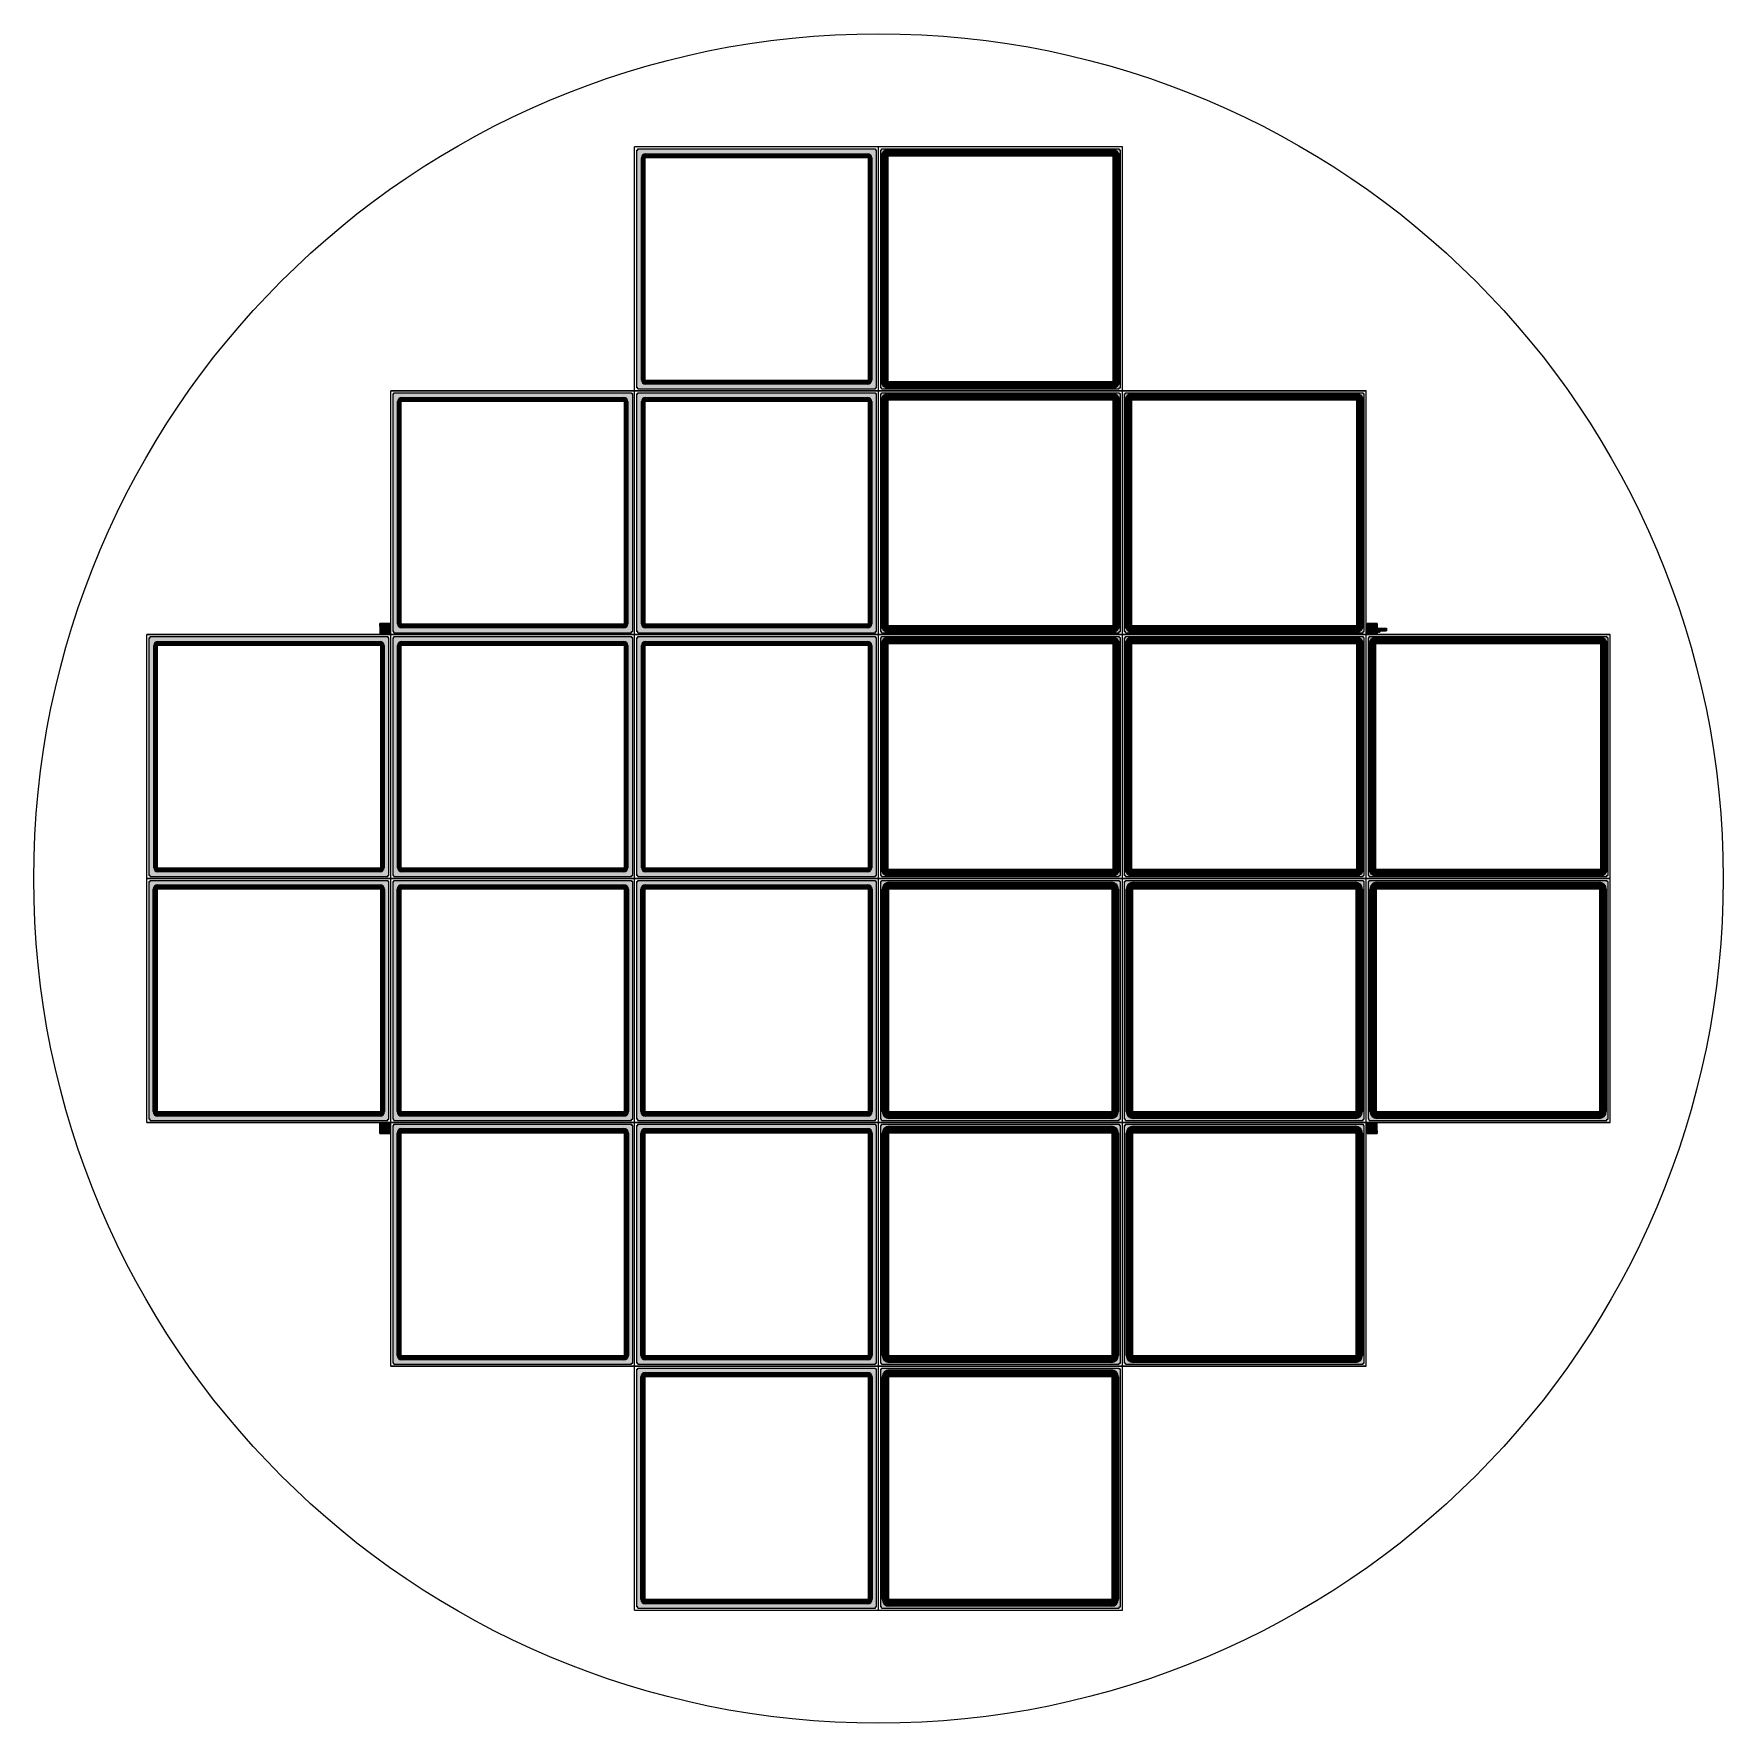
# Model space of a CAD drawing. Header units: millimetres. Extents: x -75 to 75, y -75 to 75.
import ezdxf

# ---------------------------------------------------------------- set-up
doc = ezdxf.new("R2010")
doc.units = ezdxf.units.MM
doc.layers.add('400AMET#2', color=9, linetype='Continuous')

msp = doc.modelspace()

# ---------------------------------------------------------------- hatches: boundary and pattern name
at = {"layer": '400AMET#2'}
h = msp.add_hatch(color=256, dxfattribs=at)
h.dxf.hatch_style = 1
h.paths.add_polyline_path([(-0.17, 64.68), (-0.27, 64.68), (-0.27, 64.78), (-21.38, 64.78), (-21.38, 64.68), (-21.48, 64.68), (-21.48, 43.57), (-21.38, 43.57), (-21.38, 43.47), (-0.27, 43.47), (-0.27, 43.57), (-0.17, 43.57)])
h.paths.add_polyline_path([(-20.697, 64.348), (-0.953, 64.348, -0.4142136), (-0.602, 63.997), (-0.602, 44.253, -0.4142136), (-0.953, 43.902), (-20.697, 43.902, -0.4142136), (-21.048, 44.253), (-21.048, 63.997, -0.4142136)], flags=16)
h.paths.add_polyline_path([(-20.697, 64.328), (-0.953, 64.328, -0.4142136), (-0.622, 63.997), (-0.622, 44.253, -0.4142136), (-0.953, 43.922), (-20.697, 43.922, -0.4142136), (-21.028, 44.253), (-21.028, 63.997, -0.4142136)], flags=0)
h.paths.add_polyline_path([(-20.697, 64.311), (-0.953, 64.311, -0.4142136), (-0.639, 63.997), (-0.639, 44.253, -0.4142136), (-0.953, 43.939), (-20.697, 43.939, -0.4142136), (-21.011, 44.253), (-21.011, 63.997, -0.4142136)], flags=0)
h.paths.add_polyline_path([(-20.697, 64.291), (-0.953, 64.291, -0.4142136), (-0.659, 63.997), (-0.659, 44.253, -0.4142136), (-0.953, 43.959), (-20.697, 43.959, -0.4142136), (-20.991, 44.253), (-20.991, 63.997, -0.4142136)], flags=0)
h.paths.add_polyline_path([(-20.697, 64.274), (-0.953, 64.274, -0.4142136), (-0.676, 63.997), (-0.676, 44.253, -0.4142136), (-0.953, 43.976), (-20.697, 43.976, -0.4142136), (-20.974, 44.253), (-20.974, 63.997, -0.4142136)], flags=0)
h.paths.add_polyline_path([(-20.697, 64.241), (-20.697, 64.254, 0.4142136), (-20.954, 63.997), (-20.954, 44.253), (-20.941, 44.253), (-20.941, 63.997, -0.4142136)], flags=0)
h.paths.add_polyline_path([(-20.697, 64.208), (-20.697, 64.221, 0.4142136), (-20.921, 63.997), (-20.921, 44.253), (-20.908, 44.253), (-20.908, 63.997, -0.4142136)], flags=0)
h.paths.add_polyline_path([(-0.953, 64.175, -0.4142136), (-0.775, 63.997), (-0.762, 63.997, 0.4142136), (-0.953, 64.188), (-20.697, 64.188), (-20.697, 64.175)], flags=0)
h.paths.add_polyline_path([(-0.709, 63.997), (-0.709, 44.253, -0.4142136), (-0.953, 44.009), (-0.953, 43.996, 0.4142136), (-0.696, 44.253), (-0.696, 63.997)], flags=0)
h.paths.add_polyline_path([(-0.953, 64.145, -0.4142136), (-0.805, 63.997), (-0.795, 63.997, 0.4142136), (-0.953, 64.155), (-20.697, 64.155), (-20.697, 64.145)], flags=0)
h.paths.add_polyline_path([(-20.697, 44.105, -0.4142136), (-20.845, 44.253), (-20.855, 44.253, 0.4142136), (-20.697, 44.095), (-0.953, 44.095), (-0.953, 44.105)], flags=0)
h.paths.add_polyline_path([(-0.953, 64.115, -0.4142136), (-0.835, 63.997), (-0.825, 63.997, 0.4142136), (-0.953, 64.125), (-20.697, 64.125), (-20.697, 64.115)], flags=0)
h.paths.add_polyline_path([(-0.953, 64.085, -0.4142136), (-0.865, 63.997), (-0.855, 63.997, 0.4142136), (-0.953, 64.095), (-20.697, 64.095), (-20.697, 64.085)], flags=0)
h.paths.add_polyline_path([(-20.697, 44.165, -0.4142136), (-20.785, 44.253), (-20.795, 44.253, 0.4142136), (-20.697, 44.155), (-0.953, 44.155), (-0.953, 44.165)], flags=0)
h.paths.add_polyline_path([(-0.953, 64.025, -0.4142136), (-0.925, 63.997), (-0.915, 63.997, 0.4142136), (-0.953, 64.035), (-20.697, 64.035), (-20.697, 64.025)], flags=0)
h.paths.add_polyline_path([(-20.697, 44.225, -0.4142136), (-20.725, 44.253), (-20.735, 44.253, 0.4142136), (-20.697, 44.215), (-0.953, 44.215), (-0.953, 44.225)], flags=0)
h.paths.add_polyline_path([(-20.547, 63.997), (-10.9, 63.997), (-10.9, 63.847), (-10.75, 63.847), (-10.75, 63.997), (-1.103, 63.997), (-1.103, 63.847), (-0.953, 63.847), (-0.953, 54.2), (-1.103, 54.2), (-1.103, 54.05), (-0.953, 54.05), (-0.953, 44.403), (-1.103, 44.403), (-1.103, 44.253), (-10.75, 44.253), (-10.75, 44.403), (-10.9, 44.403), (-10.9, 44.253), (-20.547, 44.253), (-20.547, 44.403), (-20.697, 44.403), (-20.697, 54.05), (-20.547, 54.05), (-20.547, 54.2), (-20.697, 54.2), (-20.697, 63.847), (-20.547, 63.847)], flags=0)
h = msp.add_hatch(color=256, dxfattribs=at)
h.dxf.hatch_style = 1
h.paths.add_polyline_path([(0.27, 64.78), (0.27, 64.68), (0.17, 64.68), (0.17, 43.57), (0.27, 43.57), (0.27, 43.47), (21.38, 43.47), (21.38, 43.57), (21.48, 43.57), (21.48, 64.68), (21.38, 64.68), (21.38, 64.78)])
h.paths.add_polyline_path([(0.853, 64.713), (20.797, 64.713, -0.4142136), (21.413, 64.097), (21.413, 44.153, -0.4142136), (20.797, 43.537), (0.853, 43.537, -0.4142136), (0.237, 44.153), (0.237, 64.097, -0.4142136)], flags=16)
h.paths.add_polyline_path([(0.853, 64.693), (20.797, 64.693, -0.4142136), (21.393, 64.097), (21.393, 44.153, -0.4142136), (20.797, 43.557), (0.853, 43.557, -0.4142136), (0.257, 44.153), (0.257, 64.097, -0.4142136)], flags=0)
h.paths.add_polyline_path([(0.853, 64.667), (20.797, 64.667, -0.4142136), (21.367, 64.097), (21.367, 44.153, -0.4142136), (20.797, 43.583), (0.853, 43.583, -0.4142136), (0.283, 44.153), (0.283, 64.097, -0.4142136)], flags=0)
h.paths.add_polyline_path([(0.853, 64.647), (20.797, 64.647, -0.4142136), (21.347, 64.097), (21.347, 44.153, -0.4142136), (20.797, 43.603), (0.853, 43.603, -0.4142136), (0.303, 44.153), (0.303, 64.097, -0.4142136)], flags=0)
h.paths.add_polyline_path([(0.853, 64.623), (20.797, 64.623, -0.4142136), (21.323, 64.097), (21.323, 44.153, -0.4142136), (20.797, 43.627), (0.853, 43.627, -0.4142136), (0.327, 44.153), (0.327, 64.097, -0.4142136)], flags=0)
h.paths.add_polyline_path([(0.853, 64.603), (20.797, 64.603, -0.4142136), (21.303, 64.097), (21.303, 44.153, -0.4142136), (20.797, 43.647), (0.853, 43.647, -0.4142136), (0.347, 44.153), (0.347, 64.097, -0.4142136)], flags=0)
h.paths.add_polyline_path([(0.853, 64.579), (20.797, 64.579, -0.4142136), (21.279, 64.097), (21.279, 44.153, -0.4142136), (20.797, 43.671), (0.853, 43.671, -0.4142136), (0.371, 44.153), (0.371, 64.097, -0.4142136)], flags=0)
h.paths.add_polyline_path([(0.853, 64.559), (20.797, 64.559, -0.4142136), (21.259, 64.097), (21.259, 44.153, -0.4142136), (20.797, 43.691), (0.853, 43.691, -0.4142136), (0.391, 44.153), (0.391, 64.097, -0.4142136)], flags=0)
h.paths.add_polyline_path([(0.853, 64.535), (20.797, 64.535, -0.4142136), (21.235, 64.097), (21.235, 44.153, -0.4142136), (20.797, 43.715), (0.853, 43.715, -0.4142136), (0.415, 44.153), (0.415, 64.097, -0.4142136)], flags=0)
h.paths.add_polyline_path([(0.853, 64.515), (20.797, 64.515, -0.4142136), (21.215, 64.097), (21.215, 44.153, -0.4142136), (20.797, 43.735), (0.853, 43.735, -0.4142136), (0.435, 44.153), (0.435, 64.097, -0.4142136)], flags=0)
h.paths.add_polyline_path([(0.853, 64.493), (20.797, 64.493, -0.4142136), (21.193, 64.097), (21.193, 44.153, -0.4142136), (20.797, 43.757), (0.853, 43.757, -0.4142136), (0.457, 44.153), (0.457, 64.097, -0.4142136)], flags=0)
h.paths.add_polyline_path([(0.853, 64.473), (20.797, 64.473, -0.4142136), (21.173, 64.097), (21.173, 44.153, -0.4142136), (20.797, 43.777), (0.853, 43.777, -0.4142136), (0.477, 44.153), (0.477, 64.097, -0.4142136)], flags=0)
h.paths.add_polyline_path([(0.853, 64.451), (20.797, 64.451, -0.4142136), (21.151, 64.097), (21.151, 44.153, -0.4142136), (20.797, 43.799), (0.853, 43.799, -0.4142136), (0.499, 44.153), (0.499, 64.097, -0.4142136)], flags=0)
h.paths.add_polyline_path([(0.853, 64.431), (20.797, 64.431, -0.4142136), (21.131, 64.097), (21.131, 44.153, -0.4142136), (20.797, 43.819), (0.853, 43.819, -0.4142136), (0.519, 44.153), (0.519, 64.097, -0.4142136)], flags=0)
h.paths.add_polyline_path([(0.853, 64.409), (20.797, 64.409, -0.4142136), (21.109, 64.097), (21.109, 44.153, -0.4142136), (20.797, 43.841), (0.853, 43.841, -0.4142136), (0.541, 44.153), (0.541, 64.097, -0.4142136)], flags=0)
h.paths.add_polyline_path([(0.853, 64.389), (20.797, 64.389, -0.4142136), (21.089, 64.097), (21.089, 44.153, -0.4142136), (20.797, 43.861), (0.853, 43.861, -0.4142136), (0.561, 44.153), (0.561, 64.097, -0.4142136)], flags=0)
h.paths.add_polyline_path([(0.853, 64.371), (20.797, 64.371, -0.4142136), (21.071, 64.097), (21.071, 44.153, -0.4142136), (20.797, 43.879), (0.853, 43.879, -0.4142136), (0.579, 44.153), (0.579, 64.097, -0.4142136)], flags=0)
h.paths.add_polyline_path([(0.853, 64.351), (20.797, 64.351, -0.4142136), (21.051, 64.097), (21.051, 44.153, -0.4142136), (20.797, 43.899), (0.853, 43.899, -0.4142136), (0.599, 44.153), (0.599, 64.097, -0.4142136)], flags=0)
h.paths.add_polyline_path([(0.853, 64.333), (20.797, 64.333, -0.4142136), (21.033, 64.097), (21.033, 44.153, -0.4142136), (20.797, 43.917), (0.853, 43.917, -0.4142136), (0.617, 44.153), (0.617, 64.097, -0.4142136)], flags=0)
h.paths.add_polyline_path([(0.853, 64.313), (20.797, 64.313, -0.4142136), (21.013, 64.097), (21.013, 44.153, -0.4142136), (20.797, 43.937), (0.853, 43.937, -0.4142136), (0.637, 44.153), (0.637, 64.097, -0.4142136)], flags=0)
h.paths.add_polyline_path([(0.853, 64.295), (20.797, 64.295, -0.4142136), (20.995, 64.097), (20.995, 44.153, -0.4142136), (20.797, 43.955), (0.853, 43.955, -0.4142136), (0.655, 44.153), (0.655, 64.097, -0.4142136)], flags=0)
h.paths.add_polyline_path([(0.853, 64.275), (20.797, 64.275, -0.4142136), (20.975, 64.097), (20.975, 44.153, -0.4142136), (20.797, 43.975), (0.853, 43.975, -0.4142136), (0.675, 44.153), (0.675, 64.097, -0.4142136)], flags=0)
h.paths.add_polyline_path([(0.853, 64.26), (20.797, 64.26, -0.4142136), (20.96, 64.097), (20.96, 44.153, -0.4142136), (20.797, 43.99), (0.853, 43.99, -0.4142136), (0.69, 44.153), (0.69, 64.097, -0.4142136)], flags=0)
h.paths.add_polyline_path([(0.853, 64.24), (20.797, 64.24, -0.4142136), (20.94, 64.097), (20.94, 44.153, -0.4142136), (20.797, 44.01), (0.853, 44.01, -0.4142136), (0.71, 44.153), (0.71, 64.097, -0.4142136)], flags=0)
h.paths.add_polyline_path([(0.853, 64.225), (20.797, 64.225, -0.4142136), (20.925, 64.097), (20.925, 44.153, -0.4142136), (20.797, 44.025), (0.853, 44.025, -0.4142136), (0.725, 44.153), (0.725, 64.097, -0.4142136)], flags=0)
h.paths.add_polyline_path([(0.853, 64.205), (20.797, 64.205, -0.4142136), (20.905, 64.097), (20.905, 44.153, -0.4142136), (20.797, 44.045), (0.853, 44.045, -0.4142136), (0.745, 44.153), (0.745, 64.097, -0.4142136)], flags=0)
h.paths.add_polyline_path([(20.89, 64.19), (20.89, 44.06), (0.76, 44.06), (0.76, 64.19)], flags=0)
h.paths.add_polyline_path([(20.84, 64.14), (20.84, 44.11), (0.81, 44.11), (0.81, 64.14)], flags=0)
h.paths.add_polyline_path([(20.825, 64.125), (20.825, 44.125), (0.825, 44.125), (0.825, 64.125)], flags=0)
h.paths.add_polyline_path([(10.9, 64.097), (10.9, 63.947), (10.75, 63.947), (10.75, 64.097), (1.003, 64.097), (1.003, 63.947), (0.853, 63.947), (0.853, 54.2), (1.003, 54.2), (1.003, 54.05), (0.853, 54.05), (0.853, 44.303), (1.003, 44.303), (10.75, 44.153), (10.75, 44.303), (10.9, 44.303), (20.647, 44.153), (20.647, 44.303), (20.797, 44.303), (20.797, 54.05), (20.647, 54.05), (20.647, 54.2), (20.797, 54.2), (20.797, 63.947), (20.647, 63.947), (20.647, 64.097)], flags=0)
h = msp.add_hatch(color=256, dxfattribs=at)
h.dxf.hatch_style = 1
edge = h.paths.add_edge_path()
edge.add_arc((0.853, 44.153), 0.596, 180, 270)
edge.add_line((0.853, 43.557), (20.797, 43.557))
edge.add_arc((20.797, 44.153), 0.596, 270, 360)
edge.add_line((21.393, 44.153), (21.393, 64.097))
edge.add_arc((20.797, 64.097), 0.596, 360, 450)
edge.add_line((20.797, 64.693), (0.853, 64.693))
edge.add_arc((0.853, 64.097), 0.596, 90, 180)
edge.add_line((0.257, 64.097), (0.257, 44.153))
edge = h.paths.add_edge_path(flags=16)
edge.add_arc((0.853, 44.153), 0.57, 180, 270)
edge.add_line((0.853, 43.583), (20.797, 43.583))
edge.add_arc((20.797, 44.153), 0.57, 270, 360)
edge.add_line((21.367, 44.153), (21.367, 64.097))
edge.add_arc((20.797, 64.097), 0.57, 0, 90)
edge.add_line((20.797, 64.667), (0.853, 64.667))
edge.add_arc((0.853, 64.097), 0.57, 90, 180)
edge.add_line((0.283, 64.097), (0.283, 44.153))
h = msp.add_hatch(color=256, dxfattribs=at)
h.dxf.hatch_style = 1
edge = h.paths.add_edge_path()
edge.add_arc((0.853, 64.097), 0.55, 90, 180)
edge.add_line((0.303, 64.097), (0.303, 44.153))
edge.add_arc((0.853, 44.153), 0.55, 180, 270)
edge.add_line((0.853, 43.603), (20.797, 43.603))
edge.add_arc((20.797, 44.153), 0.55, 270, 360)
edge.add_line((21.347, 44.153), (21.347, 64.097))
edge.add_arc((20.797, 64.097), 0.55, 360, 450)
edge.add_line((20.797, 64.647), (0.853, 64.647))
edge = h.paths.add_edge_path(flags=16)
edge.add_arc((0.853, 64.097), 0.526, 90, 180)
edge.add_line((0.327, 64.097), (0.327, 44.153))
edge.add_arc((0.853, 44.153), 0.526, 180, 270)
edge.add_line((0.853, 43.627), (20.797, 43.627))
edge.add_arc((20.797, 44.153), 0.526, 270, 360)
edge.add_line((21.323, 44.153), (21.323, 64.097))
edge.add_arc((20.797, 64.097), 0.526, 360, 450)
edge.add_line((20.797, 64.623), (0.853, 64.623))
h = msp.add_hatch(color=256, dxfattribs=at)
h.dxf.hatch_style = 1
edge = h.paths.add_edge_path()
edge.add_arc((0.853, 44.153), 0.506, 180, 270)
edge.add_line((0.853, 43.647), (20.797, 43.647))
edge.add_arc((20.797, 44.153), 0.506, 270, 360)
edge.add_line((21.303, 44.153), (21.303, 64.097))
edge.add_arc((20.797, 64.097), 0.506, 360, 450)
edge.add_line((20.797, 64.603), (0.853, 64.603))
edge.add_arc((0.853, 64.097), 0.506, 90, 180)
edge.add_line((0.347, 64.097), (0.347, 44.153))
edge = h.paths.add_edge_path(flags=16)
edge.add_arc((0.853, 44.153), 0.482, 180, 270)
edge.add_line((0.853, 43.671), (20.797, 43.671))
edge.add_arc((20.797, 44.153), 0.482, 270, 360)
edge.add_line((21.279, 44.153), (21.279, 64.097))
edge.add_arc((20.797, 64.097), 0.482, 360, 450)
edge.add_line((20.797, 64.579), (0.853, 64.579))
edge.add_arc((0.853, 64.097), 0.482, 90, 180)
edge.add_line((0.371, 64.097), (0.371, 44.153))
h = msp.add_hatch(color=256, dxfattribs=at)
h.dxf.hatch_style = 1
edge = h.paths.add_edge_path()
edge.add_arc((0.853, 64.097), 0.462, 90, 180)
edge.add_line((0.391, 64.097), (0.391, 44.153))
edge.add_arc((0.853, 44.153), 0.462, 180, 270)
edge.add_line((0.853, 43.691), (20.797, 43.691))
edge.add_arc((20.797, 44.153), 0.462, 270, 360)
edge.add_line((21.259, 44.153), (21.259, 64.097))
edge.add_arc((20.797, 64.097), 0.462, 360, 450)
edge.add_line((20.797, 64.559), (0.853, 64.559))
edge = h.paths.add_edge_path(flags=16)
edge.add_arc((0.853, 64.097), 0.438, 90, 180)
edge.add_line((0.415, 64.097), (0.415, 44.153))
edge.add_arc((0.853, 44.153), 0.438, 180, 270)
edge.add_line((0.853, 43.715), (20.797, 43.715))
edge.add_arc((20.797, 44.153), 0.438, 270, 360)
edge.add_line((21.235, 44.153), (21.235, 64.097))
edge.add_arc((20.797, 64.097), 0.438, 360, 450)
edge.add_line((20.797, 64.535), (0.853, 64.535))
h = msp.add_hatch(color=256, dxfattribs=at)
h.dxf.hatch_style = 1
edge = h.paths.add_edge_path()
edge.add_arc((0.853, 44.153), 0.418, 180, 270)
edge.add_line((0.853, 43.735), (20.797, 43.735))
edge.add_arc((20.797, 44.153), 0.418, 270, 360)
edge.add_line((21.215, 44.153), (21.215, 64.097))
edge.add_arc((20.797, 64.097), 0.418, 0, 90)
edge.add_line((20.797, 64.515), (0.853, 64.515))
edge.add_arc((0.853, 64.097), 0.418, 90, 180)
edge.add_line((0.435, 64.097), (0.435, 44.153))
edge = h.paths.add_edge_path(flags=16)
edge.add_arc((0.853, 44.153), 0.396, 180, 270)
edge.add_line((0.853, 43.757), (20.797, 43.757))
edge.add_arc((20.797, 44.153), 0.396, 270, 360)
edge.add_line((21.193, 44.153), (21.193, 64.097))
edge.add_arc((20.797, 64.097), 0.396, 0, 90)
edge.add_line((20.797, 64.493), (0.853, 64.493))
edge.add_arc((0.853, 64.097), 0.396, 90, 180)
edge.add_line((0.457, 64.097), (0.457, 44.153))
h = msp.add_hatch(color=256, dxfattribs=at)
h.dxf.hatch_style = 1
edge = h.paths.add_edge_path(flags=16)
edge.add_arc((-20.697, 44.253), 0.314, 180, 270)
edge.add_line((-20.697, 43.939), (-0.953, 43.939))
edge.add_arc((-0.953, 44.253), 0.314, 270, 360)
edge.add_line((-0.639, 44.253), (-0.639, 63.997))
edge.add_arc((-0.953, 63.997), 0.314, 0, 90)
edge.add_line((-0.953, 64.311), (-20.697, 64.311))
edge.add_arc((-20.697, 63.997), 0.314, 90, 180)
edge.add_line((-21.011, 63.997), (-21.011, 44.253))
edge = h.paths.add_edge_path()
edge.add_arc((-20.697, 44.253), 0.331, 180, 270)
edge.add_line((-20.697, 43.922), (-0.953, 43.922))
edge.add_arc((-0.953, 44.253), 0.331, 270, 360)
edge.add_line((-0.622, 44.253), (-0.622, 63.997))
edge.add_arc((-0.953, 63.997), 0.331, 0, 90)
edge.add_line((-0.953, 64.328), (-20.697, 64.328))
edge.add_arc((-20.697, 63.997), 0.331, 90, 180)
edge.add_line((-21.028, 63.997), (-21.028, 44.253))
h = msp.add_hatch(color=256, dxfattribs=at)
h.dxf.hatch_style = 1
edge = h.paths.add_edge_path()
edge.add_arc((-0.953, 44.253), 0.294, 270, 360)
edge.add_line((-0.659, 44.253), (-0.659, 63.997))
edge.add_arc((-0.953, 63.997), 0.294, 0, 90)
edge.add_line((-0.953, 64.291), (-20.697, 64.291))
edge.add_arc((-20.697, 63.997), 0.294, 90, 180)
edge.add_line((-20.991, 63.997), (-20.991, 44.253))
edge.add_arc((-20.697, 44.253), 0.294, 180, 270)
edge.add_line((-20.697, 43.959), (-0.953, 43.959))
edge = h.paths.add_edge_path(flags=16)
edge.add_line((-0.953, 43.976), (-20.697, 43.976))
edge.add_arc((-20.697, 44.253), 0.277, 180, 270, ccw=False)
edge.add_line((-20.974, 44.253), (-20.974, 63.997))
edge.add_arc((-20.697, 63.997), 0.277, 90, 180, ccw=False)
edge.add_line((-20.697, 64.274), (-0.953, 64.274))
edge.add_arc((-0.953, 63.997), 0.277, 0, 90, ccw=False)
edge.add_line((-0.676, 63.997), (-0.676, 44.253))
edge.add_arc((-0.953, 44.253), 0.277, -90, 0, ccw=False)
h = msp.add_hatch(color=256, dxfattribs=at)
h.dxf.hatch_style = 1
edge = h.paths.add_edge_path(flags=16)
edge.add_arc((-20.697, 44.253), 0.244, 180, 270)
edge.add_line((-20.697, 44.009), (-0.953, 44.009))
edge.add_arc((-0.953, 44.253), 0.244, 270, 360)
edge.add_line((-0.709, 44.253), (-0.709, 63.997))
edge.add_arc((-0.953, 63.997), 0.244, 0, 90)
edge.add_line((-0.953, 64.241), (-20.697, 64.241))
edge.add_arc((-20.697, 63.997), 0.244, 90, 180)
edge.add_line((-20.941, 63.997), (-20.941, 44.253))
edge = h.paths.add_edge_path()
edge.add_arc((-20.697, 44.253), 0.257, 180, 270)
edge.add_line((-20.697, 43.996), (-0.953, 43.996))
edge.add_arc((-0.953, 44.253), 0.257, 270, 360)
edge.add_line((-0.696, 44.253), (-0.696, 63.997))
edge.add_arc((-0.953, 63.997), 0.257, 0, 90)
edge.add_line((-0.953, 64.254), (-20.697, 64.254))
edge.add_arc((-20.697, 63.997), 0.257, 90, 180)
edge.add_line((-20.954, 63.997), (-20.954, 44.253))
h = msp.add_hatch(color=256, dxfattribs=at)
h.dxf.hatch_style = 1
edge = h.paths.add_edge_path()
edge.add_line((-0.953, 44.029), (-20.697, 44.029))
edge.add_arc((-20.697, 44.253), 0.224, 180, 270, ccw=False)
edge.add_line((-20.921, 44.253), (-20.921, 63.997))
edge.add_arc((-20.697, 63.997), 0.224, 90, 180, ccw=False)
edge.add_line((-20.697, 64.221), (-0.953, 64.221))
edge.add_arc((-0.953, 63.997), 0.224, 0, 90, ccw=False)
edge.add_line((-0.729, 63.997), (-0.729, 44.253))
edge.add_arc((-0.953, 44.253), 0.224, -90, 0, ccw=False)
edge = h.paths.add_edge_path(flags=16)
edge.add_line((-0.953, 44.042), (-20.697, 44.042))
edge.add_arc((-20.697, 44.253), 0.211, 180, 270, ccw=False)
edge.add_line((-20.908, 44.253), (-20.908, 63.997))
edge.add_arc((-20.697, 63.997), 0.211, 90, 180, ccw=False)
edge.add_line((-20.697, 64.208), (-0.953, 64.208))
edge.add_arc((-0.953, 63.997), 0.211, 0, 90, ccw=False)
edge.add_line((-0.742, 63.997), (-0.742, 44.253))
edge.add_arc((-0.953, 44.253), 0.211, -90, 0, ccw=False)
h = msp.add_hatch(color=256, dxfattribs=at)
h.dxf.hatch_style = 1
edge = h.paths.add_edge_path(flags=16)
edge.add_arc((-0.953, 63.997), 0.178, 0, 90)
edge.add_line((-0.953, 64.175), (-20.697, 64.175))
edge.add_arc((-20.697, 63.997), 0.178, 90, 180)
edge.add_line((-20.875, 63.997), (-20.875, 44.253))
edge.add_arc((-20.697, 44.253), 0.178, 180, 270)
edge.add_line((-20.697, 44.075), (-0.953, 44.075))
edge.add_arc((-0.953, 44.253), 0.178, 270, 360)
edge.add_line((-0.775, 44.253), (-0.775, 63.997))
edge = h.paths.add_edge_path()
edge.add_arc((-0.953, 63.997), 0.191, 0, 90)
edge.add_line((-0.953, 64.188), (-20.697, 64.188))
edge.add_arc((-20.697, 63.997), 0.191, 90, 180)
edge.add_line((-20.888, 63.997), (-20.888, 44.253))
edge.add_arc((-20.697, 44.253), 0.191, 180, 270)
edge.add_line((-20.697, 44.062), (-0.953, 44.062))
edge.add_arc((-0.953, 44.253), 0.191, 270, 360)
edge.add_line((-0.762, 44.253), (-0.762, 63.997))
h = msp.add_hatch(color=256, dxfattribs=at)
h.dxf.hatch_style = 1
edge = h.paths.add_edge_path(flags=16)
edge.add_arc((-20.697, 63.997), 0.148, 90, 180)
edge.add_line((-20.845, 63.997), (-20.845, 44.253))
edge.add_arc((-20.697, 44.253), 0.148, 180, 270)
edge.add_line((-20.697, 44.105), (-0.953, 44.105))
edge.add_arc((-0.953, 44.253), 0.148, 270, 360)
edge.add_line((-0.805, 44.253), (-0.805, 63.997))
edge.add_arc((-0.953, 63.997), 0.148, 0, 90)
edge.add_line((-0.953, 64.145), (-20.697, 64.145))
edge = h.paths.add_edge_path()
edge.add_arc((-20.697, 63.997), 0.158, 90, 180)
edge.add_line((-20.855, 63.997), (-20.855, 44.253))
edge.add_arc((-20.697, 44.253), 0.158, 180, 270)
edge.add_line((-20.697, 44.095), (-0.953, 44.095))
edge.add_arc((-0.953, 44.253), 0.158, 270, 360)
edge.add_line((-0.795, 44.253), (-0.795, 63.997))
edge.add_arc((-0.953, 63.997), 0.158, 0, 90)
edge.add_line((-0.953, 64.155), (-20.697, 64.155))
h = msp.add_hatch(color=256, dxfattribs=at)
h.dxf.hatch_style = 1
edge = h.paths.add_edge_path(flags=16)
edge.add_arc((-20.697, 44.253), 0.118, 180, 270)
edge.add_line((-20.697, 44.135), (-0.953, 44.135))
edge.add_arc((-0.953, 44.253), 0.118, 270, 360)
edge.add_line((-0.835, 44.253), (-0.835, 63.997))
edge.add_arc((-0.953, 63.997), 0.118, 0, 90)
edge.add_line((-0.953, 64.115), (-20.697, 64.115))
edge.add_arc((-20.697, 63.997), 0.118, 90, 180)
edge.add_line((-20.815, 63.997), (-20.815, 44.253))
edge = h.paths.add_edge_path()
edge.add_arc((-20.697, 44.253), 0.128, 180, 270)
edge.add_line((-20.697, 44.125), (-0.953, 44.125))
edge.add_arc((-0.953, 44.253), 0.128, 270, 360)
edge.add_line((-0.825, 44.253), (-0.825, 63.997))
edge.add_arc((-0.953, 63.997), 0.128, 0, 90)
edge.add_line((-0.953, 64.125), (-20.697, 64.125))
edge.add_arc((-20.697, 63.997), 0.128, 90, 180)
edge.add_line((-20.825, 63.997), (-20.825, 44.253))
h = msp.add_hatch(color=256, dxfattribs=at)
h.dxf.hatch_style = 1
edge = h.paths.add_edge_path(flags=16)
edge.add_line((-0.953, 44.165), (-20.697, 44.165))
edge.add_arc((-20.697, 44.253), 0.088, 180, 270, ccw=False)
edge.add_line((-20.785, 44.253), (-20.785, 63.997))
edge.add_arc((-20.697, 63.997), 0.088, 90, 180, ccw=False)
edge.add_line((-20.697, 64.085), (-0.953, 64.085))
edge.add_arc((-0.953, 63.997), 0.088, 0, 90, ccw=False)
edge.add_line((-0.865, 63.997), (-0.865, 44.253))
edge.add_arc((-0.953, 44.253), 0.088, -90, 0, ccw=False)
edge = h.paths.add_edge_path()
edge.add_arc((-0.953, 44.253), 0.098, 270, 360)
edge.add_line((-0.855, 44.253), (-0.855, 63.997))
edge.add_arc((-0.953, 63.997), 0.098, 0, 90)
edge.add_line((-0.953, 64.095), (-20.697, 64.095))
edge.add_arc((-20.697, 63.997), 0.098, 90, 180)
edge.add_line((-20.795, 63.997), (-20.795, 44.253))
edge.add_arc((-20.697, 44.253), 0.098, 180, 270)
edge.add_line((-20.697, 44.155), (-0.953, 44.155))
h = msp.add_hatch(color=256, dxfattribs=at)
h.dxf.hatch_style = 1
edge = h.paths.add_edge_path()
edge.add_line((-20.697, 64.035), (-0.953, 64.035))
edge.add_arc((-0.953, 63.997), 0.038, 0, 90, ccw=False)
edge.add_line((-0.915, 63.997), (-0.915, 44.253))
edge.add_arc((-0.953, 44.253), 0.038, -90, 0, ccw=False)
edge.add_line((-0.953, 44.215), (-20.697, 44.215))
edge.add_arc((-20.697, 44.253), 0.038, 180, 270, ccw=False)
edge.add_line((-20.735, 44.253), (-20.735, 63.997))
edge.add_arc((-20.697, 63.997), 0.038, 90, 180, ccw=False)
edge = h.paths.add_edge_path(flags=16)
edge.add_line((-20.697, 64.025), (-0.953, 64.025))
edge.add_arc((-0.953, 63.997), 0.028, 0, 90, ccw=False)
edge.add_line((-0.925, 63.997), (-0.925, 44.253))
edge.add_arc((-0.953, 44.253), 0.028, -90, 0, ccw=False)
edge.add_line((-0.953, 44.225), (-20.697, 44.225))
edge.add_arc((-20.697, 44.253), 0.028, 180, 270, ccw=False)
edge.add_line((-20.725, 44.253), (-20.725, 63.997))
edge.add_arc((-20.697, 63.997), 0.028, 90, 180, ccw=False)
h = msp.add_hatch(color=256, dxfattribs=at)
h.dxf.hatch_style = 1
edge = h.paths.add_edge_path(flags=16)
edge.add_arc((20.797, 44.153), 0.354, 270, 360)
edge.add_line((21.151, 44.153), (21.151, 64.097))
edge.add_arc((20.797, 64.097), 0.354, 0, 90)
edge.add_line((20.797, 64.451), (0.853, 64.451))
edge.add_arc((0.853, 64.097), 0.354, 90, 180)
edge.add_line((0.499, 64.097), (0.499, 44.153))
edge.add_arc((0.853, 44.153), 0.354, 180, 270)
edge.add_line((0.853, 43.799), (20.797, 43.799))
edge = h.paths.add_edge_path()
edge.add_arc((20.797, 44.153), 0.376, 270, 360)
edge.add_line((21.173, 44.153), (21.173, 64.097))
edge.add_arc((20.797, 64.097), 0.376, 0, 90)
edge.add_line((20.797, 64.473), (0.853, 64.473))
edge.add_arc((0.853, 64.097), 0.376, 90, 180)
edge.add_line((0.477, 64.097), (0.477, 44.153))
edge.add_arc((0.853, 44.153), 0.376, 180, 270)
edge.add_line((0.853, 43.777), (20.797, 43.777))
h = msp.add_hatch(color=256, dxfattribs=at)
h.dxf.hatch_style = 1
edge = h.paths.add_edge_path(flags=16)
edge.add_arc((20.797, 64.097), 0.312, 0, 90)
edge.add_line((20.797, 64.409), (0.853, 64.409))
edge.add_arc((0.853, 64.097), 0.312, 90, 180)
edge.add_line((0.541, 64.097), (0.541, 44.153))
edge.add_arc((0.853, 44.153), 0.312, 180, 270)
edge.add_line((0.853, 43.841), (20.797, 43.841))
edge.add_arc((20.797, 44.153), 0.312, 270, 360)
edge.add_line((21.109, 44.153), (21.109, 64.097))
edge = h.paths.add_edge_path()
edge.add_arc((20.797, 64.097), 0.334, 0, 90)
edge.add_line((20.797, 64.431), (0.853, 64.431))
edge.add_arc((0.853, 64.097), 0.334, 90, 180)
edge.add_line((0.519, 64.097), (0.519, 44.153))
edge.add_arc((0.853, 44.153), 0.334, 180, 270)
edge.add_line((0.853, 43.819), (20.797, 43.819))
edge.add_arc((20.797, 44.153), 0.334, 270, 360)
edge.add_line((21.131, 44.153), (21.131, 64.097))
h = msp.add_hatch(color=256, dxfattribs=at)
h.dxf.hatch_style = 1
edge = h.paths.add_edge_path(flags=16)
edge.add_arc((20.797, 44.153), 0.274, 270, 360)
edge.add_line((21.071, 44.153), (21.071, 64.097))
edge.add_arc((20.797, 64.097), 0.274, 0, 90)
edge.add_line((20.797, 64.371), (0.853, 64.371))
edge.add_arc((0.853, 64.097), 0.274, 90, 180)
edge.add_line((0.579, 64.097), (0.579, 44.153))
edge.add_arc((0.853, 44.153), 0.274, 180, 270)
edge.add_line((0.853, 43.879), (20.797, 43.879))
edge = h.paths.add_edge_path()
edge.add_arc((20.797, 44.153), 0.292, 270, 360)
edge.add_line((21.089, 44.153), (21.089, 64.097))
edge.add_arc((20.797, 64.097), 0.292, 0, 90)
edge.add_line((20.797, 64.389), (0.853, 64.389))
edge.add_arc((0.853, 64.097), 0.292, 90, 180)
edge.add_line((0.561, 64.097), (0.561, 44.153))
edge.add_arc((0.853, 44.153), 0.292, 180, 270)
edge.add_line((0.853, 43.861), (20.797, 43.861))
h = msp.add_hatch(color=256, dxfattribs=at)
h.dxf.hatch_style = 1
edge = h.paths.add_edge_path(flags=16)
edge.add_arc((20.797, 64.097), 0.236, 0, 90)
edge.add_line((20.797, 64.333), (0.853, 64.333))
edge.add_arc((0.853, 64.097), 0.236, 90, 180)
edge.add_line((0.617, 64.097), (0.617, 44.153))
edge.add_arc((0.853, 44.153), 0.236, 180, 270)
edge.add_line((0.853, 43.917), (20.797, 43.917))
edge.add_arc((20.797, 44.153), 0.236, 270, 360)
edge.add_line((21.033, 44.153), (21.033, 64.097))
edge = h.paths.add_edge_path()
edge.add_arc((20.797, 64.097), 0.254, 0, 90)
edge.add_line((20.797, 64.351), (0.853, 64.351))
edge.add_arc((0.853, 64.097), 0.254, 90, 180)
edge.add_line((0.599, 64.097), (0.599, 44.153))
edge.add_arc((0.853, 44.153), 0.254, 180, 270)
edge.add_line((0.853, 43.899), (20.797, 43.899))
edge.add_arc((20.797, 44.153), 0.254, 270, 360)
edge.add_line((21.051, 44.153), (21.051, 64.097))
h = msp.add_hatch(color=256, dxfattribs=at)
h.dxf.hatch_style = 1
edge = h.paths.add_edge_path()
edge.add_arc((20.797, 44.153), 0.216, 270, 360)
edge.add_line((21.013, 44.153), (21.013, 64.097))
edge.add_arc((20.797, 64.097), 0.216, 0, 90)
edge.add_line((20.797, 64.313), (0.853, 64.313))
edge.add_arc((0.853, 64.097), 0.216, 90, 180)
edge.add_line((0.637, 64.097), (0.637, 44.153))
edge.add_arc((0.853, 44.153), 0.216, 180, 270)
edge.add_line((0.853, 43.937), (20.797, 43.937))
edge = h.paths.add_edge_path(flags=16)
edge.add_arc((20.797, 44.153), 0.198, 270, 360)
edge.add_line((20.995, 44.153), (20.995, 64.097))
edge.add_arc((20.797, 64.097), 0.198, 0, 90)
edge.add_line((20.797, 64.295), (0.853, 64.295))
edge.add_arc((0.853, 64.097), 0.198, 90, 180)
edge.add_line((0.655, 64.097), (0.655, 44.153))
edge.add_arc((0.853, 44.153), 0.198, 180, 270)
edge.add_line((0.853, 43.955), (20.797, 43.955))
h = msp.add_hatch(color=256, dxfattribs=at)
h.dxf.hatch_style = 1
edge = h.paths.add_edge_path(flags=16)
edge.add_arc((0.853, 44.153), 0.163, 180, 270)
edge.add_line((0.853, 43.99), (20.797, 43.99))
edge.add_arc((20.797, 44.153), 0.163, 270, 360)
edge.add_line((20.96, 44.153), (20.96, 64.097))
edge.add_arc((20.797, 64.097), 0.163, 0, 90)
edge.add_line((20.797, 64.26), (0.853, 64.26))
edge.add_arc((0.853, 64.097), 0.163, 90, 180)
edge.add_line((0.69, 64.097), (0.69, 44.153))
edge = h.paths.add_edge_path()
edge.add_arc((0.853, 44.153), 0.178, 180, 270)
edge.add_line((0.853, 43.975), (20.797, 43.975))
edge.add_arc((20.797, 44.153), 0.178, 270, 360)
edge.add_line((20.975, 44.153), (20.975, 64.097))
edge.add_arc((20.797, 64.097), 0.178, 0, 90)
edge.add_line((20.797, 64.275), (0.853, 64.275))
edge.add_arc((0.853, 64.097), 0.178, 90, 180)
edge.add_line((0.675, 64.097), (0.675, 44.153))
h = msp.add_hatch(color=256, dxfattribs=at)
h.dxf.hatch_style = 1
edge = h.paths.add_edge_path()
edge.add_line((0.71, 64.097), (0.71, 44.153))
edge.add_arc((0.853, 44.153), 0.143, 180, 270)
edge.add_line((0.853, 44.01), (20.797, 44.01))
edge.add_arc((20.797, 44.153), 0.143, 270, 360)
edge.add_line((20.94, 44.153), (20.94, 64.097))
edge.add_arc((20.797, 64.097), 0.143, 0, 90)
edge.add_line((20.797, 64.24), (0.853, 64.24))
edge.add_arc((0.853, 64.097), 0.143, 90, 180)
edge = h.paths.add_edge_path(flags=16)
edge.add_line((0.725, 64.097), (0.725, 44.153))
edge.add_arc((0.853, 44.153), 0.128, 180, 270)
edge.add_line((0.853, 44.025), (20.797, 44.025))
edge.add_arc((20.797, 44.153), 0.128, 270, 360)
edge.add_line((20.925, 44.153), (20.925, 64.097))
edge.add_arc((20.797, 64.097), 0.128, 0, 90)
edge.add_line((20.797, 64.225), (0.853, 64.225))
edge.add_arc((0.853, 64.097), 0.128, 90, 180)
h = msp.add_hatch(color=256, dxfattribs=at)
h.dxf.hatch_style = 1
edge = h.paths.add_edge_path(flags=16)
edge.add_arc((0.853, 44.153), 0.093, 180, 270)
edge.add_line((0.853, 44.06), (20.797, 44.06))
edge.add_arc((20.797, 44.153), 0.093, 270, 360)
edge.add_line((20.89, 44.153), (20.89, 64.097))
edge.add_arc((20.797, 64.097), 0.093, 0, 90)
edge.add_line((20.797, 64.19), (0.853, 64.19))
edge.add_arc((0.853, 64.097), 0.093, 90, 180)
edge.add_line((0.76, 64.097), (0.76, 44.153))
edge = h.paths.add_edge_path()
edge.add_arc((0.853, 44.153), 0.108, 180, 270)
edge.add_line((0.853, 44.045), (20.797, 44.045))
edge.add_arc((20.797, 44.153), 0.108, 270, 360)
edge.add_line((20.905, 44.153), (20.905, 64.097))
edge.add_arc((20.797, 64.097), 0.108, 0, 90)
edge.add_line((20.797, 64.205), (0.853, 64.205))
edge.add_arc((0.853, 64.097), 0.108, 90, 180)
edge.add_line((0.745, 64.097), (0.745, 44.153))
h = msp.add_hatch(color=256, dxfattribs=at)
h.dxf.hatch_style = 1
edge = h.paths.add_edge_path(flags=16)
edge.add_arc((0.853, 64.097), 0.028, 90, 180)
edge.add_line((0.825, 64.097), (0.825, 44.153))
edge.add_arc((0.853, 44.153), 0.028, 180, 270)
edge.add_line((0.853, 44.125), (20.797, 44.125))
edge.add_arc((20.797, 44.153), 0.028, 270, 360)
edge.add_line((20.825, 44.153), (20.825, 64.097))
edge.add_arc((20.797, 64.097), 0.028, 0, 90)
edge.add_line((20.797, 64.125), (0.853, 64.125))
edge = h.paths.add_edge_path()
edge.add_arc((0.853, 64.097), 0.043, 90, 180)
edge.add_line((0.81, 64.097), (0.81, 44.153))
edge.add_arc((0.853, 44.153), 0.043, 180, 270)
edge.add_line((0.853, 44.11), (20.797, 44.11))
edge.add_arc((20.797, 44.153), 0.043, 270, 360)
edge.add_line((20.84, 44.153), (20.84, 64.097))
edge.add_arc((20.797, 64.097), 0.043, 0, 90)
edge.add_line((20.797, 64.14), (0.853, 64.14))
h = msp.add_hatch(color=256, dxfattribs=at)
h.dxf.hatch_style = 1
h.paths.add_polyline_path([(-21.82, 43.03), (-21.92, 43.03), (-21.92, 43.13), (-43.03, 43.13), (-43.03, 43.03), (-43.13, 43.03), (-43.13, 21.92), (-43.03, 21.92), (-43.03, 21.82), (-21.92, 21.82), (-21.92, 21.92), (-21.82, 21.92)])
h.paths.add_polyline_path([(-42.347, 42.698), (-22.603, 42.698, -0.4142136), (-22.252, 42.347), (-22.252, 22.603, -0.4142136), (-22.603, 22.252), (-42.347, 22.252, -0.4142136), (-42.698, 22.603), (-42.698, 42.347, -0.4142136)], flags=16)
h.paths.add_polyline_path([(-42.347, 42.678), (-22.603, 42.678, -0.4142136), (-22.272, 42.347), (-22.272, 22.603, -0.4142136), (-22.603, 22.272), (-42.347, 22.272, -0.4142136), (-42.678, 22.603), (-42.678, 42.347, -0.4142136)], flags=0)
h.paths.add_polyline_path([(-42.347, 42.661), (-22.603, 42.661, -0.4142136), (-22.289, 42.347), (-22.289, 22.603, -0.4142136), (-22.603, 22.289), (-42.347, 22.289, -0.4142136), (-42.661, 22.603), (-42.661, 42.347, -0.4142136)], flags=0)
h.paths.add_polyline_path([(-42.347, 42.641), (-22.603, 42.641, -0.4142136), (-22.309, 42.347), (-22.309, 22.603, -0.4142136), (-22.603, 22.309), (-42.347, 22.309, -0.4142136), (-42.641, 22.603), (-42.641, 42.347, -0.4142136)], flags=0)
h.paths.add_polyline_path([(-42.347, 42.624), (-22.603, 42.624, -0.4142136), (-22.326, 42.347), (-22.326, 22.603, -0.4142136), (-22.603, 22.326), (-42.347, 22.326, -0.4142136), (-42.624, 22.603), (-42.624, 42.347, -0.4142136)], flags=0)
h.paths.add_polyline_path([(-42.347, 42.591), (-42.347, 42.604, 0.4142136), (-42.604, 42.347), (-42.604, 22.603), (-42.591, 22.603), (-42.591, 42.347, -0.4142136)], flags=0)
h.paths.add_polyline_path([(-42.347, 42.558), (-42.347, 42.571, 0.4142136), (-42.571, 42.347), (-42.571, 22.603), (-42.558, 22.603), (-42.558, 42.347, -0.4142136)], flags=0)
h.paths.add_polyline_path([(-22.603, 42.525, -0.4142136), (-22.425, 42.347), (-22.412, 42.347, 0.4142136), (-22.603, 42.538), (-42.347, 42.538), (-42.347, 42.525)], flags=0)
h.paths.add_polyline_path([(-22.359, 42.347), (-22.359, 22.603, -0.4142136), (-22.603, 22.359), (-22.603, 22.346, 0.4142136), (-22.346, 22.603), (-22.346, 42.347)], flags=0)
h.paths.add_polyline_path([(-22.603, 42.495, -0.4142136), (-22.455, 42.347), (-22.445, 42.347, 0.4142136), (-22.603, 42.505), (-42.347, 42.505), (-42.347, 42.495)], flags=0)
h.paths.add_polyline_path([(-42.347, 22.455, -0.4142136), (-42.495, 22.603), (-42.505, 22.603, 0.4142136), (-42.347, 22.445), (-22.603, 22.445), (-22.603, 22.455)], flags=0)
h.paths.add_polyline_path([(-22.603, 42.465, -0.4142136), (-22.485, 42.347), (-22.475, 42.347, 0.4142136), (-22.603, 42.475), (-42.347, 42.475), (-42.347, 42.465)], flags=0)
h.paths.add_polyline_path([(-22.603, 42.435, -0.4142136), (-22.515, 42.347), (-22.505, 42.347, 0.4142136), (-22.603, 42.445), (-42.347, 42.445), (-42.347, 42.435)], flags=0)
h.paths.add_polyline_path([(-42.347, 22.515, -0.4142136), (-42.435, 22.603), (-42.445, 22.603, 0.4142136), (-42.347, 22.505), (-22.603, 22.505), (-22.603, 22.515)], flags=0)
h.paths.add_polyline_path([(-22.603, 42.375, -0.4142136), (-22.575, 42.347), (-22.565, 42.347, 0.4142136), (-22.603, 42.385), (-42.347, 42.385), (-42.347, 42.375)], flags=0)
h.paths.add_polyline_path([(-42.347, 22.575, -0.4142136), (-42.375, 22.603), (-42.385, 22.603, 0.4142136), (-42.347, 22.565), (-22.603, 22.565), (-22.603, 22.575)], flags=0)
h.paths.add_polyline_path([(-42.197, 42.347), (-32.55, 42.347), (-32.55, 42.197), (-32.4, 42.197), (-32.4, 42.347), (-22.753, 42.347), (-22.753, 42.197), (-22.603, 42.197), (-22.603, 32.55), (-22.753, 32.55), (-22.753, 32.4), (-22.603, 32.4), (-22.603, 22.753), (-22.753, 22.753), (-22.753, 22.603), (-32.4, 22.603), (-32.4, 22.753), (-32.55, 22.753), (-32.55, 22.603), (-42.197, 22.603), (-42.197, 22.753), (-42.347, 22.753), (-42.347, 32.4), (-42.197, 32.4), (-42.197, 32.55), (-42.347, 32.55), (-42.347, 42.197), (-42.197, 42.197)], flags=0)
h = msp.add_hatch(color=256, dxfattribs=at)
h.dxf.hatch_style = 1
edge = h.paths.add_edge_path(flags=16)
edge.add_arc((-42.347, 22.603), 0.314, 180, 270)
edge.add_line((-42.347, 22.289), (-22.603, 22.289))
edge.add_arc((-22.603, 22.603), 0.314, 270, 360)
edge.add_line((-22.289, 22.603), (-22.289, 42.347))
edge.add_arc((-22.603, 42.347), 0.314, 0, 90)
edge.add_line((-22.603, 42.661), (-42.347, 42.661))
edge.add_arc((-42.347, 42.347), 0.314, 90, 180)
edge.add_line((-42.661, 42.347), (-42.661, 22.603))
edge = h.paths.add_edge_path()
edge.add_arc((-42.347, 22.603), 0.331, 180, 270)
edge.add_line((-42.347, 22.272), (-22.603, 22.272))
edge.add_arc((-22.603, 22.603), 0.331, 270, 360)
edge.add_line((-22.272, 22.603), (-22.272, 42.347))
edge.add_arc((-22.603, 42.347), 0.331, 0, 90)
edge.add_line((-22.603, 42.678), (-42.347, 42.678))
edge.add_arc((-42.347, 42.347), 0.331, 90, 180)
edge.add_line((-42.678, 42.347), (-42.678, 22.603))
h = msp.add_hatch(color=256, dxfattribs=at)
h.dxf.hatch_style = 1
edge = h.paths.add_edge_path()
edge.add_arc((-22.603, 22.603), 0.294, 270, 360)
edge.add_line((-22.309, 22.603), (-22.309, 42.347))
edge.add_arc((-22.603, 42.347), 0.294, 0, 90)
edge.add_line((-22.603, 42.641), (-42.347, 42.641))
edge.add_arc((-42.347, 42.347), 0.294, 90, 180)
edge.add_line((-42.641, 42.347), (-42.641, 22.603))
edge.add_arc((-42.347, 22.603), 0.294, 180, 270)
edge.add_line((-42.347, 22.309), (-22.603, 22.309))
edge = h.paths.add_edge_path(flags=16)
edge.add_line((-22.603, 22.326), (-42.347, 22.326))
edge.add_arc((-42.347, 22.603), 0.277, 180, 270, ccw=False)
edge.add_line((-42.624, 22.603), (-42.624, 42.347))
edge.add_arc((-42.347, 42.347), 0.277, 90, 180, ccw=False)
edge.add_line((-42.347, 42.624), (-22.603, 42.624))
edge.add_arc((-22.603, 42.347), 0.277, 0, 90, ccw=False)
edge.add_line((-22.326, 42.347), (-22.326, 22.603))
edge.add_arc((-22.603, 22.603), 0.277, -90, 0, ccw=False)
h = msp.add_hatch(color=256, dxfattribs=at)
h.dxf.hatch_style = 1
edge = h.paths.add_edge_path(flags=16)
edge.add_arc((-42.347, 22.603), 0.244, 180, 270)
edge.add_line((-42.347, 22.359), (-22.603, 22.359))
edge.add_arc((-22.603, 22.603), 0.244, 270, 360)
edge.add_line((-22.359, 22.603), (-22.359, 42.347))
edge.add_arc((-22.603, 42.347), 0.244, 0, 90)
edge.add_line((-22.603, 42.591), (-42.347, 42.591))
edge.add_arc((-42.347, 42.347), 0.244, 90, 180)
edge.add_line((-42.591, 42.347), (-42.591, 22.603))
edge = h.paths.add_edge_path()
edge.add_arc((-42.347, 22.603), 0.257, 180, 270)
edge.add_line((-42.347, 22.346), (-22.603, 22.346))
edge.add_arc((-22.603, 22.603), 0.257, 270, 360)
edge.add_line((-22.346, 22.603), (-22.346, 42.347))
edge.add_arc((-22.603, 42.347), 0.257, 0, 90)
edge.add_line((-22.603, 42.604), (-42.347, 42.604))
edge.add_arc((-42.347, 42.347), 0.257, 90, 180)
edge.add_line((-42.604, 42.347), (-42.604, 22.603))
h = msp.add_hatch(color=256, dxfattribs=at)
h.dxf.hatch_style = 1
edge = h.paths.add_edge_path()
edge.add_line((-22.603, 22.379), (-42.347, 22.379))
edge.add_arc((-42.347, 22.603), 0.224, 180, 270, ccw=False)
edge.add_line((-42.571, 22.603), (-42.571, 42.347))
edge.add_arc((-42.347, 42.347), 0.224, 90, 180, ccw=False)
edge.add_line((-42.347, 42.571), (-22.603, 42.571))
edge.add_arc((-22.603, 42.347), 0.224, 0, 90, ccw=False)
edge.add_line((-22.379, 42.347), (-22.379, 22.603))
edge.add_arc((-22.603, 22.603), 0.224, -90, 0, ccw=False)
edge = h.paths.add_edge_path(flags=16)
edge.add_line((-22.603, 22.392), (-42.347, 22.392))
edge.add_arc((-42.347, 22.603), 0.211, 180, 270, ccw=False)
edge.add_line((-42.558, 22.603), (-42.558, 42.347))
edge.add_arc((-42.347, 42.347), 0.211, 90, 180, ccw=False)
edge.add_line((-42.347, 42.558), (-22.603, 42.558))
edge.add_arc((-22.603, 42.347), 0.211, 0, 90, ccw=False)
edge.add_line((-22.392, 42.347), (-22.392, 22.603))
edge.add_arc((-22.603, 22.603), 0.211, -90, 0, ccw=False)
h = msp.add_hatch(color=256, dxfattribs=at)
h.dxf.hatch_style = 1
edge = h.paths.add_edge_path(flags=16)
edge.add_arc((-22.603, 42.347), 0.178, 0, 90)
edge.add_line((-22.603, 42.525), (-42.347, 42.525))
edge.add_arc((-42.347, 42.347), 0.178, 90, 180)
edge.add_line((-42.525, 42.347), (-42.525, 22.603))
edge.add_arc((-42.347, 22.603), 0.178, 180, 270)
edge.add_line((-42.347, 22.425), (-22.603, 22.425))
edge.add_arc((-22.603, 22.603), 0.178, 270, 360)
edge.add_line((-22.425, 22.603), (-22.425, 42.347))
edge = h.paths.add_edge_path()
edge.add_arc((-22.603, 42.347), 0.191, 0, 90)
edge.add_line((-22.603, 42.538), (-42.347, 42.538))
edge.add_arc((-42.347, 42.347), 0.191, 90, 180)
edge.add_line((-42.538, 42.347), (-42.538, 22.603))
edge.add_arc((-42.347, 22.603), 0.191, 180, 270)
edge.add_line((-42.347, 22.412), (-22.603, 22.412))
edge.add_arc((-22.603, 22.603), 0.191, 270, 360)
edge.add_line((-22.412, 22.603), (-22.412, 42.347))
h = msp.add_hatch(color=256, dxfattribs=at)
h.dxf.hatch_style = 1
edge = h.paths.add_edge_path(flags=16)
edge.add_arc((-42.347, 42.347), 0.148, 90, 180)
edge.add_line((-42.495, 42.347), (-42.495, 22.603))
edge.add_arc((-42.347, 22.603), 0.148, 180, 270)
edge.add_line((-42.347, 22.455), (-22.603, 22.455))
edge.add_arc((-22.603, 22.603), 0.148, 270, 360)
edge.add_line((-22.455, 22.603), (-22.455, 42.347))
edge.add_arc((-22.603, 42.347), 0.148, 0, 90)
edge.add_line((-22.603, 42.495), (-42.347, 42.495))
edge = h.paths.add_edge_path()
edge.add_arc((-42.347, 42.347), 0.158, 90, 180)
edge.add_line((-42.505, 42.347), (-42.505, 22.603))
edge.add_arc((-42.347, 22.603), 0.158, 180, 270)
edge.add_line((-42.347, 22.445), (-22.603, 22.445))
edge.add_arc((-22.603, 22.603), 0.158, 270, 360)
edge.add_line((-22.445, 22.603), (-22.445, 42.347))
edge.add_arc((-22.603, 42.347), 0.158, 0, 90)
edge.add_line((-22.603, 42.505), (-42.347, 42.505))
h = msp.add_hatch(color=256, dxfattribs=at)
h.dxf.hatch_style = 1
edge = h.paths.add_edge_path(flags=16)
edge.add_arc((-42.347, 22.603), 0.118, 180, 270)
edge.add_line((-42.347, 22.485), (-22.603, 22.485))
edge.add_arc((-22.603, 22.603), 0.118, 270, 360)
edge.add_line((-22.485, 22.603), (-22.485, 42.347))
edge.add_arc((-22.603, 42.347), 0.118, 0, 90)
edge.add_line((-22.603, 42.465), (-42.347, 42.465))
edge.add_arc((-42.347, 42.347), 0.118, 90, 180)
edge.add_line((-42.465, 42.347), (-42.465, 22.603))
edge = h.paths.add_edge_path()
edge.add_arc((-42.347, 22.603), 0.128, 180, 270)
edge.add_line((-42.347, 22.475), (-22.603, 22.475))
edge.add_arc((-22.603, 22.603), 0.128, 270, 360)
edge.add_line((-22.475, 22.603), (-22.475, 42.347))
edge.add_arc((-22.603, 42.347), 0.128, 0, 90)
edge.add_line((-22.603, 42.475), (-42.347, 42.475))
edge.add_arc((-42.347, 42.347), 0.128, 90, 180)
edge.add_line((-42.475, 42.347), (-42.475, 22.603))
h = msp.add_hatch(color=256, dxfattribs=at)
h.dxf.hatch_style = 1
edge = h.paths.add_edge_path(flags=16)
edge.add_line((-22.603, 22.515), (-42.347, 22.515))
edge.add_arc((-42.347, 22.603), 0.088, 180, 270, ccw=False)
edge.add_line((-42.435, 22.603), (-42.435, 42.347))
edge.add_arc((-42.347, 42.347), 0.088, 90, 180, ccw=False)
edge.add_line((-42.347, 42.435), (-22.603, 42.435))
edge.add_arc((-22.603, 42.347), 0.088, 0, 90, ccw=False)
edge.add_line((-22.515, 42.347), (-22.515, 22.603))
edge.add_arc((-22.603, 22.603), 0.088, -90, 0, ccw=False)
edge = h.paths.add_edge_path()
edge.add_arc((-22.603, 22.603), 0.098, 270, 360)
edge.add_line((-22.505, 22.603), (-22.505, 42.347))
edge.add_arc((-22.603, 42.347), 0.098, 0, 90)
edge.add_line((-22.603, 42.445), (-42.347, 42.445))
edge.add_arc((-42.347, 42.347), 0.098, 90, 180)
edge.add_line((-42.445, 42.347), (-42.445, 22.603))
edge.add_arc((-42.347, 22.603), 0.098, 180, 270)
edge.add_line((-42.347, 22.505), (-22.603, 22.505))
h = msp.add_hatch(color=256, dxfattribs=at)
h.dxf.hatch_style = 1
edge = h.paths.add_edge_path()
edge.add_line((-42.347, 42.385), (-22.603, 42.385))
edge.add_arc((-22.603, 42.347), 0.038, 0, 90, ccw=False)
edge.add_line((-22.565, 42.347), (-22.565, 22.603))
edge.add_arc((-22.603, 22.603), 0.038, -90, 0, ccw=False)
edge.add_line((-22.603, 22.565), (-42.347, 22.565))
edge.add_arc((-42.347, 22.603), 0.038, 180, 270, ccw=False)
edge.add_line((-42.385, 22.603), (-42.385, 42.347))
edge.add_arc((-42.347, 42.347), 0.038, 90, 180, ccw=False)
edge = h.paths.add_edge_path(flags=16)
edge.add_line((-42.347, 42.375), (-22.603, 42.375))
edge.add_arc((-22.603, 42.347), 0.028, 0, 90, ccw=False)
edge.add_line((-22.575, 42.347), (-22.575, 22.603))
edge.add_arc((-22.603, 22.603), 0.028, -90, 0, ccw=False)
edge.add_line((-22.603, 22.575), (-42.347, 22.575))
edge.add_arc((-42.347, 22.603), 0.028, 180, 270, ccw=False)
edge.add_line((-42.375, 22.603), (-42.375, 42.347))
edge.add_arc((-42.347, 42.347), 0.028, 90, 180, ccw=False)
h = msp.add_hatch(color=256, dxfattribs=at)
h.dxf.hatch_style = 1
h.paths.add_polyline_path([(-0.17, 43.03), (-0.27, 43.03), (-0.27, 43.13), (-21.38, 43.13), (-21.38, 43.03), (-21.48, 43.03), (-21.48, 21.92), (-21.38, 21.92), (-21.38, 21.82), (-0.27, 21.82), (-0.27, 21.92), (-0.17, 21.92)])
h.paths.add_polyline_path([(-20.697, 42.698), (-0.953, 42.698, -0.4142136), (-0.602, 42.347), (-0.602, 22.603, -0.4142136), (-0.953, 22.252), (-20.697, 22.252, -0.4142136), (-21.048, 22.603), (-21.048, 42.347, -0.4142136)], flags=16)
h.paths.add_polyline_path([(-20.697, 42.678), (-0.953, 42.678, -0.4142136), (-0.622, 42.347), (-0.622, 22.603, -0.4142136), (-0.953, 22.272), (-20.697, 22.272, -0.4142136), (-21.028, 22.603), (-21.028, 42.347, -0.4142136)], flags=0)
h.paths.add_polyline_path([(-20.697, 42.661), (-0.953, 42.661, -0.4142136), (-0.639, 42.347), (-0.639, 22.603, -0.4142136), (-0.953, 22.289), (-20.697, 22.289, -0.4142136), (-21.011, 22.603), (-21.011, 42.347, -0.4142136)], flags=0)
h.paths.add_polyline_path([(-20.697, 42.641), (-0.953, 42.641, -0.4142136), (-0.659, 42.347), (-0.659, 22.603, -0.4142136), (-0.953, 22.309), (-20.697, 22.309, -0.4142136), (-20.991, 22.603), (-20.991, 42.347, -0.4142136)], flags=0)
h.paths.add_polyline_path([(-20.697, 42.624), (-0.953, 42.624, -0.4142136), (-0.676, 42.347), (-0.676, 22.603, -0.4142136), (-0.953, 22.326), (-20.697, 22.326, -0.4142136), (-20.974, 22.603), (-20.974, 42.347, -0.4142136)], flags=0)
h.paths.add_polyline_path([(-20.697, 42.591), (-20.697, 42.604, 0.4142136), (-20.954, 42.347), (-20.954, 22.603), (-20.941, 22.603), (-20.941, 42.347, -0.4142136)], flags=0)
h.paths.add_polyline_path([(-20.697, 42.558), (-20.697, 42.571, 0.4142136), (-20.921, 42.347), (-20.921, 22.603), (-20.908, 22.603), (-20.908, 42.347, -0.4142136)], flags=0)
h.paths.add_polyline_path([(-0.953, 42.525, -0.4142136), (-0.775, 42.347), (-0.762, 42.347, 0.4142136), (-0.953, 42.538), (-20.697, 42.538), (-20.697, 42.525)], flags=0)
h.paths.add_polyline_path([(-0.709, 42.347), (-0.709, 22.603, -0.4142136), (-0.953, 22.359), (-0.953, 22.346, 0.4142136), (-0.696, 22.603), (-0.696, 42.347)], flags=0)
h.paths.add_polyline_path([(-0.953, 42.495, -0.4142136), (-0.805, 42.347), (-0.795, 42.347, 0.4142136), (-0.953, 42.505), (-20.697, 42.505), (-20.697, 42.495)], flags=0)
h.paths.add_polyline_path([(-20.697, 22.455, -0.4142136), (-20.845, 22.603), (-20.855, 22.603, 0.4142136), (-20.697, 22.445), (-0.953, 22.445), (-0.953, 22.455)], flags=0)
h.paths.add_polyline_path([(-0.953, 42.465, -0.4142136), (-0.835, 42.347), (-0.825, 42.347, 0.4142136), (-0.953, 42.475), (-20.697, 42.475), (-20.697, 42.465)], flags=0)
h.paths.add_polyline_path([(-0.953, 42.435, -0.4142136), (-0.865, 42.347), (-0.855, 42.347, 0.4142136), (-0.953, 42.445), (-20.697, 42.445), (-20.697, 42.435)], flags=0)
h.paths.add_polyline_path([(-20.697, 22.515, -0.4142136), (-20.785, 22.603), (-20.795, 22.603, 0.4142136), (-20.697, 22.505), (-0.953, 22.505), (-0.953, 22.515)], flags=0)
h.paths.add_polyline_path([(-0.953, 42.375, -0.4142136), (-0.925, 42.347), (-0.915, 42.347, 0.4142136), (-0.953, 42.385), (-20.697, 42.385), (-20.697, 42.375)], flags=0)
h.paths.add_polyline_path([(-20.697, 22.575, -0.4142136), (-20.725, 22.603), (-20.735, 22.603, 0.4142136), (-20.697, 22.565), (-0.953, 22.565), (-0.953, 22.575)], flags=0)
h.paths.add_polyline_path([(-20.547, 42.347), (-10.9, 42.347), (-10.9, 42.197), (-10.75, 42.197), (-10.75, 42.347), (-1.103, 42.347), (-1.103, 42.197), (-0.953, 42.197), (-0.953, 32.55), (-1.103, 32.55), (-1.103, 32.4), (-0.953, 32.4), (-0.953, 22.753), (-1.103, 22.753), (-1.103, 22.603), (-10.75, 22.603), (-10.75, 22.753), (-10.9, 22.753), (-10.9, 22.603), (-20.547, 22.603), (-20.547, 22.753), (-20.697, 22.753), (-20.697, 32.4), (-20.547, 32.4), (-20.547, 32.55), (-20.697, 32.55), (-20.697, 42.197), (-20.547, 42.197)], flags=0)
h = msp.add_hatch(color=256, dxfattribs=at)
h.dxf.hatch_style = 1
edge = h.paths.add_edge_path(flags=16)
edge.add_arc((-20.697, 22.603), 0.314, 180, 270)
edge.add_line((-20.697, 22.289), (-0.953, 22.289))
edge.add_arc((-0.953, 22.603), 0.314, 270, 360)
edge.add_line((-0.639, 22.603), (-0.639, 42.347))
edge.add_arc((-0.953, 42.347), 0.314, 0, 90)
edge.add_line((-0.953, 42.661), (-20.697, 42.661))
edge.add_arc((-20.697, 42.347), 0.314, 90, 180)
edge.add_line((-21.011, 42.347), (-21.011, 22.603))
edge = h.paths.add_edge_path()
edge.add_arc((-20.697, 22.603), 0.331, 180, 270)
edge.add_line((-20.697, 22.272), (-0.953, 22.272))
edge.add_arc((-0.953, 22.603), 0.331, 270, 360)
edge.add_line((-0.622, 22.603), (-0.622, 42.347))
edge.add_arc((-0.953, 42.347), 0.331, 0, 90)
edge.add_line((-0.953, 42.678), (-20.697, 42.678))
edge.add_arc((-20.697, 42.347), 0.331, 90, 180)
edge.add_line((-21.028, 42.347), (-21.028, 22.603))
h = msp.add_hatch(color=256, dxfattribs=at)
h.dxf.hatch_style = 1
edge = h.paths.add_edge_path()
edge.add_arc((-0.953, 22.603), 0.294, 270, 360)
edge.add_line((-0.659, 22.603), (-0.659, 42.347))
edge.add_arc((-0.953, 42.347), 0.294, 0, 90)
edge.add_line((-0.953, 42.641), (-20.697, 42.641))
edge.add_arc((-20.697, 42.347), 0.294, 90, 180)
edge.add_line((-20.991, 42.347), (-20.991, 22.603))
edge.add_arc((-20.697, 22.603), 0.294, 180, 270)
edge.add_line((-20.697, 22.309), (-0.953, 22.309))
edge = h.paths.add_edge_path(flags=16)
edge.add_line((-0.953, 22.326), (-20.697, 22.326))
edge.add_arc((-20.697, 22.603), 0.277, 180, 270, ccw=False)
edge.add_line((-20.974, 22.603), (-20.974, 42.347))
edge.add_arc((-20.697, 42.347), 0.277, 90, 180, ccw=False)
edge.add_line((-20.697, 42.624), (-0.953, 42.624))
edge.add_arc((-0.953, 42.347), 0.277, 0, 90, ccw=False)
edge.add_line((-0.676, 42.347), (-0.676, 22.603))
edge.add_arc((-0.953, 22.603), 0.277, -90, 0, ccw=False)
h = msp.add_hatch(color=256, dxfattribs=at)
h.dxf.hatch_style = 1
edge = h.paths.add_edge_path(flags=16)
edge.add_arc((-20.697, 22.603), 0.244, 180, 270)
edge.add_line((-20.697, 22.359), (-0.953, 22.359))
edge.add_arc((-0.953, 22.603), 0.244, 270, 360)
edge.add_line((-0.709, 22.603), (-0.709, 42.347))
edge.add_arc((-0.953, 42.347), 0.244, 0, 90)
edge.add_line((-0.953, 42.591), (-20.697, 42.591))
edge.add_arc((-20.697, 42.347), 0.244, 90, 180)
edge.add_line((-20.941, 42.347), (-20.941, 22.603))
edge = h.paths.add_edge_path()
edge.add_arc((-20.697, 22.603), 0.257, 180, 270)
edge.add_line((-20.697, 22.346), (-0.953, 22.346))
edge.add_arc((-0.953, 22.603), 0.257, 270, 360)
edge.add_line((-0.696, 22.603), (-0.696, 42.347))
edge.add_arc((-0.953, 42.347), 0.257, 0, 90)
edge.add_line((-0.953, 42.604), (-20.697, 42.604))
edge.add_arc((-20.697, 42.347), 0.257, 90, 180)
edge.add_line((-20.954, 42.347), (-20.954, 22.603))
h = msp.add_hatch(color=256, dxfattribs=at)
h.dxf.hatch_style = 1
edge = h.paths.add_edge_path()
edge.add_line((-0.953, 22.379), (-20.697, 22.379))
edge.add_arc((-20.697, 22.603), 0.224, 180, 270, ccw=False)
edge.add_line((-20.921, 22.603), (-20.921, 42.347))
edge.add_arc((-20.697, 42.347), 0.224, 90, 180, ccw=False)
edge.add_line((-20.697, 42.571), (-0.953, 42.571))
edge.add_arc((-0.953, 42.347), 0.224, 0, 90, ccw=False)
edge.add_line((-0.729, 42.347), (-0.729, 22.603))
edge.add_arc((-0.953, 22.603), 0.224, -90, 0, ccw=False)
edge = h.paths.add_edge_path(flags=16)
edge.add_line((-0.953, 22.392), (-20.697, 22.392))
edge.add_arc((-20.697, 22.603), 0.211, 180, 270, ccw=False)
edge.add_line((-20.908, 22.603), (-20.908, 42.347))
edge.add_arc((-20.697, 42.347), 0.211, 90, 180, ccw=False)
edge.add_line((-20.697, 42.558), (-0.953, 42.558))
edge.add_arc((-0.953, 42.347), 0.211, 0, 90, ccw=False)
edge.add_line((-0.742, 42.347), (-0.742, 22.603))
edge.add_arc((-0.953, 22.603), 0.211, -90, 0, ccw=False)
h = msp.add_hatch(color=256, dxfattribs=at)
h.dxf.hatch_style = 1
edge = h.paths.add_edge_path(flags=16)
edge.add_arc((-0.953, 42.347), 0.178, 0, 90)
edge.add_line((-0.953, 42.525), (-20.697, 42.525))
edge.add_arc((-20.697, 42.347), 0.178, 90, 180)
edge.add_line((-20.875, 42.347), (-20.875, 22.603))
edge.add_arc((-20.697, 22.603), 0.178, 180, 270)
edge.add_line((-20.697, 22.425), (-0.953, 22.425))
edge.add_arc((-0.953, 22.603), 0.178, 270, 360)
edge.add_line((-0.775, 22.603), (-0.775, 42.347))
edge = h.paths.add_edge_path()
edge.add_arc((-0.953, 42.347), 0.191, 0, 90)
edge.add_line((-0.953, 42.538), (-20.697, 42.538))
edge.add_arc((-20.697, 42.347), 0.191, 90, 180)
edge.add_line((-20.888, 42.347), (-20.888, 22.603))
edge.add_arc((-20.697, 22.603), 0.191, 180, 270)
edge.add_line((-20.697, 22.412), (-0.953, 22.412))
edge.add_arc((-0.953, 22.603), 0.191, 270, 360)
edge.add_line((-0.762, 22.603), (-0.762, 42.347))
h = msp.add_hatch(color=256, dxfattribs=at)
h.dxf.hatch_style = 1
edge = h.paths.add_edge_path(flags=16)
edge.add_arc((-20.697, 42.347), 0.148, 90, 180)
edge.add_line((-20.845, 42.347), (-20.845, 22.603))
edge.add_arc((-20.697, 22.603), 0.148, 180, 270)
edge.add_line((-20.697, 22.455), (-0.953, 22.455))
edge.add_arc((-0.953, 22.603), 0.148, 270, 360)
edge.add_line((-0.805, 22.603), (-0.805, 42.347))
edge.add_arc((-0.953, 42.347), 0.148, 0, 90)
edge.add_line((-0.953, 42.495), (-20.697, 42.495))
edge = h.paths.add_edge_path()
edge.add_arc((-20.697, 42.347), 0.158, 90, 180)
edge.add_line((-20.855, 42.347), (-20.855, 22.603))
edge.add_arc((-20.697, 22.603), 0.158, 180, 270)
edge.add_line((-20.697, 22.445), (-0.953, 22.445))
edge.add_arc((-0.953, 22.603), 0.158, 270, 360)
edge.add_line((-0.795, 22.603), (-0.795, 42.347))
edge.add_arc((-0.953, 42.347), 0.158, 0, 90)
edge.add_line((-0.953, 42.505), (-20.697, 42.505))
h = msp.add_hatch(color=256, dxfattribs=at)
h.dxf.hatch_style = 1
edge = h.paths.add_edge_path(flags=16)
edge.add_arc((-20.697, 22.603), 0.118, 180, 270)
edge.add_line((-20.697, 22.485), (-0.953, 22.485))
edge.add_arc((-0.953, 22.603), 0.118, 270, 360)
edge.add_line((-0.835, 22.603), (-0.835, 42.347))
edge.add_arc((-0.953, 42.347), 0.118, 0, 90)
edge.add_line((-0.953, 42.465), (-20.697, 42.465))
edge.add_arc((-20.697, 42.347), 0.118, 90, 180)
edge.add_line((-20.815, 42.347), (-20.815, 22.603))
edge = h.paths.add_edge_path()
edge.add_arc((-20.697, 22.603), 0.128, 180, 270)
edge.add_line((-20.697, 22.475), (-0.953, 22.475))
edge.add_arc((-0.953, 22.603), 0.128, 270, 360)
edge.add_line((-0.825, 22.603), (-0.825, 42.347))
edge.add_arc((-0.953, 42.347), 0.128, 0, 90)
edge.add_line((-0.953, 42.475), (-20.697, 42.475))
edge.add_arc((-20.697, 42.347), 0.128, 90, 180)
edge.add_line((-20.825, 42.347), (-20.825, 22.603))
h = msp.add_hatch(color=256, dxfattribs=at)
h.dxf.hatch_style = 1
edge = h.paths.add_edge_path(flags=16)
edge.add_line((-0.953, 22.515), (-20.697, 22.515))
edge.add_arc((-20.697, 22.603), 0.088, 180, 270, ccw=False)
edge.add_line((-20.785, 22.603), (-20.785, 42.347))
edge.add_arc((-20.697, 42.347), 0.088, 90, 180, ccw=False)
edge.add_line((-20.697, 42.435), (-0.953, 42.435))
edge.add_arc((-0.953, 42.347), 0.088, 0, 90, ccw=False)
edge.add_line((-0.865, 42.347), (-0.865, 22.603))
edge.add_arc((-0.953, 22.603), 0.088, -90, 0, ccw=False)
edge = h.paths.add_edge_path()
edge.add_arc((-0.953, 22.603), 0.098, 270, 360)
edge.add_line((-0.855, 22.603), (-0.855, 42.347))
edge.add_arc((-0.953, 42.347), 0.098, 0, 90)
edge.add_line((-0.953, 42.445), (-20.697, 42.445))
edge.add_arc((-20.697, 42.347), 0.098, 90, 180)
edge.add_line((-20.795, 42.347), (-20.795, 22.603))
edge.add_arc((-20.697, 22.603), 0.098, 180, 270)
edge.add_line((-20.697, 22.505), (-0.953, 22.505))
h = msp.add_hatch(color=256, dxfattribs=at)
h.dxf.hatch_style = 1
edge = h.paths.add_edge_path()
edge.add_line((-20.697, 42.385), (-0.953, 42.385))
edge.add_arc((-0.953, 42.347), 0.038, 0, 90, ccw=False)
edge.add_line((-0.915, 42.347), (-0.915, 22.603))
edge.add_arc((-0.953, 22.603), 0.038, -90, 0, ccw=False)
edge.add_line((-0.953, 22.565), (-20.697, 22.565))
edge.add_arc((-20.697, 22.603), 0.038, 180, 270, ccw=False)
edge.add_line((-20.735, 22.603), (-20.735, 42.347))
edge.add_arc((-20.697, 42.347), 0.038, 90, 180, ccw=False)
edge = h.paths.add_edge_path(flags=16)
edge.add_line((-20.697, 42.375), (-0.953, 42.375))
edge.add_arc((-0.953, 42.347), 0.028, 0, 90, ccw=False)
edge.add_line((-0.925, 42.347), (-0.925, 22.603))
edge.add_arc((-0.953, 22.603), 0.028, -90, 0, ccw=False)
edge.add_line((-0.953, 22.575), (-20.697, 22.575))
edge.add_arc((-20.697, 22.603), 0.028, 180, 270, ccw=False)
edge.add_line((-20.725, 22.603), (-20.725, 42.347))
edge.add_arc((-20.697, 42.347), 0.028, 90, 180, ccw=False)
h = msp.add_hatch(color=256, dxfattribs=at)
h.dxf.hatch_style = 1
h.paths.add_polyline_path([(0.27, 43.13), (0.27, 43.03), (0.17, 43.03), (0.17, 21.92), (0.27, 21.92), (0.27, 21.82), (21.38, 21.82), (21.38, 21.92), (21.48, 21.92), (21.48, 43.03), (21.38, 43.03), (21.38, 43.13)])
h.paths.add_polyline_path([(0.853, 43.063), (20.797, 43.063, -0.4142136), (21.413, 42.447), (21.413, 22.503, -0.4142136), (20.797, 21.887), (0.853, 21.887, -0.4142136), (0.237, 22.503), (0.237, 42.447, -0.4142136)], flags=16)
h.paths.add_polyline_path([(0.853, 43.043), (20.797, 43.043, -0.4142136), (21.393, 42.447), (21.393, 22.503, -0.4142136), (20.797, 21.907), (0.853, 21.907, -0.4142136), (0.257, 22.503), (0.257, 42.447, -0.4142136)], flags=0)
h.paths.add_polyline_path([(0.853, 43.017), (20.797, 43.017, -0.4142136), (21.367, 42.447), (21.367, 22.503, -0.4142136), (20.797, 21.933), (0.853, 21.933, -0.4142136), (0.283, 22.503), (0.283, 42.447, -0.4142136)], flags=0)
h.paths.add_polyline_path([(0.853, 42.997), (20.797, 42.997, -0.4142136), (21.347, 42.447), (21.347, 22.503, -0.4142136), (20.797, 21.953), (0.853, 21.953, -0.4142136), (0.303, 22.503), (0.303, 42.447, -0.4142136)], flags=0)
h.paths.add_polyline_path([(0.853, 42.973), (20.797, 42.973, -0.4142136), (21.323, 42.447), (21.323, 22.503, -0.4142136), (20.797, 21.977), (0.853, 21.977, -0.4142136), (0.327, 22.503), (0.327, 42.447, -0.4142136)], flags=0)
h.paths.add_polyline_path([(0.853, 42.953), (20.797, 42.953, -0.4142136), (21.303, 42.447), (21.303, 22.503, -0.4142136), (20.797, 21.997), (0.853, 21.997, -0.4142136), (0.347, 22.503), (0.347, 42.447, -0.4142136)], flags=0)
h.paths.add_polyline_path([(0.853, 42.929), (20.797, 42.929, -0.4142136), (21.279, 42.447), (21.279, 22.503, -0.4142136), (20.797, 22.021), (0.853, 22.021, -0.4142136), (0.371, 22.503), (0.371, 42.447, -0.4142136)], flags=0)
h.paths.add_polyline_path([(0.853, 42.909), (20.797, 42.909, -0.4142136), (21.259, 42.447), (21.259, 22.503, -0.4142136), (20.797, 22.041), (0.853, 22.041, -0.4142136), (0.391, 22.503), (0.391, 42.447, -0.4142136)], flags=0)
h.paths.add_polyline_path([(0.853, 42.885), (20.797, 42.885, -0.4142136), (21.235, 42.447), (21.235, 22.503, -0.4142136), (20.797, 22.065), (0.853, 22.065, -0.4142136), (0.415, 22.503), (0.415, 42.447, -0.4142136)], flags=0)
h.paths.add_polyline_path([(0.853, 42.865), (20.797, 42.865, -0.4142136), (21.215, 42.447), (21.215, 22.503, -0.4142136), (20.797, 22.085), (0.853, 22.085, -0.4142136), (0.435, 22.503), (0.435, 42.447, -0.4142136)], flags=0)
h.paths.add_polyline_path([(0.853, 42.843), (20.797, 42.843, -0.4142136), (21.193, 42.447), (21.193, 22.503, -0.4142136), (20.797, 22.107), (0.853, 22.107, -0.4142136), (0.457, 22.503), (0.457, 42.447, -0.4142136)], flags=0)
h.paths.add_polyline_path([(0.853, 42.823), (20.797, 42.823, -0.4142136), (21.173, 42.447), (21.173, 22.503, -0.4142136), (20.797, 22.127), (0.853, 22.127, -0.4142136), (0.477, 22.503), (0.477, 42.447, -0.4142136)], flags=0)
h.paths.add_polyline_path([(0.853, 42.801), (20.797, 42.801, -0.4142136), (21.151, 42.447), (21.151, 22.503, -0.4142136), (20.797, 22.149), (0.853, 22.149, -0.4142136), (0.499, 22.503), (0.499, 42.447, -0.4142136)], flags=0)
h.paths.add_polyline_path([(0.853, 42.781), (20.797, 42.781, -0.4142136), (21.131, 42.447), (21.131, 22.503, -0.4142136), (20.797, 22.169), (0.853, 22.169, -0.4142136), (0.519, 22.503), (0.519, 42.447, -0.4142136)], flags=0)
h.paths.add_polyline_path([(0.853, 42.759), (20.797, 42.759, -0.4142136), (21.109, 42.447), (21.109, 22.503, -0.4142136), (20.797, 22.191), (0.853, 22.191, -0.4142136), (0.541, 22.503), (0.541, 42.447, -0.4142136)], flags=0)
h.paths.add_polyline_path([(0.853, 42.739), (20.797, 42.739, -0.4142136), (21.089, 42.447), (21.089, 22.503, -0.4142136), (20.797, 22.211), (0.853, 22.211, -0.4142136), (0.561, 22.503), (0.561, 42.447, -0.4142136)], flags=0)
h.paths.add_polyline_path([(0.853, 42.721), (20.797, 42.721, -0.4142136), (21.071, 42.447), (21.071, 22.503, -0.4142136), (20.797, 22.229), (0.853, 22.229, -0.4142136), (0.579, 22.503), (0.579, 42.447, -0.4142136)], flags=0)
h.paths.add_polyline_path([(0.853, 42.701), (20.797, 42.701, -0.4142136), (21.051, 42.447), (21.051, 22.503, -0.4142136), (20.797, 22.249), (0.853, 22.249, -0.4142136), (0.599, 22.503), (0.599, 42.447, -0.4142136)], flags=0)
h.paths.add_polyline_path([(0.853, 42.683), (20.797, 42.683, -0.4142136), (21.033, 42.447), (21.033, 22.503, -0.4142136), (20.797, 22.267), (0.853, 22.267, -0.4142136), (0.617, 22.503), (0.617, 42.447, -0.4142136)], flags=0)
h.paths.add_polyline_path([(0.853, 42.663), (20.797, 42.663, -0.4142136), (21.013, 42.447), (21.013, 22.503, -0.4142136), (20.797, 22.287), (0.853, 22.287, -0.4142136), (0.637, 22.503), (0.637, 42.447, -0.4142136)], flags=0)
h.paths.add_polyline_path([(0.853, 42.645), (20.797, 42.645, -0.4142136), (20.995, 42.447), (20.995, 22.503, -0.4142136), (20.797, 22.305), (0.853, 22.305, -0.4142136), (0.655, 22.503), (0.655, 42.447, -0.4142136)], flags=0)
h.paths.add_polyline_path([(0.853, 42.625), (20.797, 42.625, -0.4142136), (20.975, 42.447), (20.975, 22.503, -0.4142136), (20.797, 22.325), (0.853, 22.325, -0.4142136), (0.675, 22.503), (0.675, 42.447, -0.4142136)], flags=0)
h.paths.add_polyline_path([(0.853, 42.61), (20.797, 42.61, -0.4142136), (20.96, 42.447), (20.96, 22.503, -0.4142136), (20.797, 22.34), (0.853, 22.34, -0.4142136), (0.69, 22.503), (0.69, 42.447, -0.4142136)], flags=0)
h.paths.add_polyline_path([(0.853, 42.59), (20.797, 42.59, -0.4142136), (20.94, 42.447), (20.94, 22.503, -0.4142136), (20.797, 22.36), (0.853, 22.36, -0.4142136), (0.71, 22.503), (0.71, 42.447, -0.4142136)], flags=0)
h.paths.add_polyline_path([(0.853, 42.575), (20.797, 42.575, -0.4142136), (20.925, 42.447), (20.925, 22.503, -0.4142136), (20.797, 22.375), (0.853, 22.375, -0.4142136), (0.725, 22.503), (0.725, 42.447, -0.4142136)], flags=0)
h.paths.add_polyline_path([(0.853, 42.555), (20.797, 42.555, -0.4142136), (20.905, 42.447), (20.905, 22.503, -0.4142136), (20.797, 22.395), (0.853, 22.395, -0.4142136), (0.745, 22.503), (0.745, 42.447, -0.4142136)], flags=0)
h.paths.add_polyline_path([(20.89, 42.54), (20.89, 22.41), (0.76, 22.41), (0.76, 42.54)], flags=0)
h.paths.add_polyline_path([(20.84, 42.49), (20.84, 22.46), (0.81, 22.46), (0.81, 42.49)], flags=0)
h.paths.add_polyline_path([(20.825, 42.475), (20.825, 22.475), (0.825, 22.475), (0.825, 42.475)], flags=0)
h.paths.add_polyline_path([(10.9, 42.447), (10.9, 42.297), (10.75, 42.297), (10.75, 42.447), (1.003, 42.447), (1.003, 42.297), (0.853, 42.297), (0.853, 32.55), (1.003, 32.55), (1.003, 32.4), (0.853, 32.4), (0.853, 22.653), (1.003, 22.653), (10.75, 22.503), (10.75, 22.653), (10.9, 22.653), (20.647, 22.503), (20.647, 22.653), (20.797, 22.653), (20.797, 32.4), (20.647, 32.4), (20.647, 32.55), (20.797, 32.55), (20.797, 42.297), (20.647, 42.297), (20.647, 42.447)], flags=0)
h = msp.add_hatch(color=256, dxfattribs=at)
h.dxf.hatch_style = 1
edge = h.paths.add_edge_path()
edge.add_arc((0.853, 22.503), 0.596, 180, 270)
edge.add_line((0.853, 21.907), (20.797, 21.907))
edge.add_arc((20.797, 22.503), 0.596, 270, 360)
edge.add_line((21.393, 22.503), (21.393, 42.447))
edge.add_arc((20.797, 42.447), 0.596, 360, 450)
edge.add_line((20.797, 43.043), (0.853, 43.043))
edge.add_arc((0.853, 42.447), 0.596, 90, 180)
edge.add_line((0.257, 42.447), (0.257, 22.503))
edge = h.paths.add_edge_path(flags=16)
edge.add_arc((0.853, 22.503), 0.57, 180, 270)
edge.add_line((0.853, 21.933), (20.797, 21.933))
edge.add_arc((20.797, 22.503), 0.57, 270, 360)
edge.add_line((21.367, 22.503), (21.367, 42.447))
edge.add_arc((20.797, 42.447), 0.57, 0, 90)
edge.add_line((20.797, 43.017), (0.853, 43.017))
edge.add_arc((0.853, 42.447), 0.57, 90, 180)
edge.add_line((0.283, 42.447), (0.283, 22.503))
h = msp.add_hatch(color=256, dxfattribs=at)
h.dxf.hatch_style = 1
edge = h.paths.add_edge_path()
edge.add_arc((0.853, 42.447), 0.55, 90, 180)
edge.add_line((0.303, 42.447), (0.303, 22.503))
edge.add_arc((0.853, 22.503), 0.55, 180, 270)
edge.add_line((0.853, 21.953), (20.797, 21.953))
edge.add_arc((20.797, 22.503), 0.55, 270, 360)
edge.add_line((21.347, 22.503), (21.347, 42.447))
edge.add_arc((20.797, 42.447), 0.55, 360, 450)
edge.add_line((20.797, 42.997), (0.853, 42.997))
edge = h.paths.add_edge_path(flags=16)
edge.add_arc((0.853, 42.447), 0.526, 90, 180)
edge.add_line((0.327, 42.447), (0.327, 22.503))
edge.add_arc((0.853, 22.503), 0.526, 180, 270)
edge.add_line((0.853, 21.977), (20.797, 21.977))
edge.add_arc((20.797, 22.503), 0.526, 270, 360)
edge.add_line((21.323, 22.503), (21.323, 42.447))
edge.add_arc((20.797, 42.447), 0.526, 360, 450)
edge.add_line((20.797, 42.973), (0.853, 42.973))
h = msp.add_hatch(color=256, dxfattribs=at)
h.dxf.hatch_style = 1
edge = h.paths.add_edge_path()
edge.add_arc((0.853, 22.503), 0.506, 180, 270)
edge.add_line((0.853, 21.997), (20.797, 21.997))
edge.add_arc((20.797, 22.503), 0.506, 270, 360)
edge.add_line((21.303, 22.503), (21.303, 42.447))
edge.add_arc((20.797, 42.447), 0.506, 360, 450)
edge.add_line((20.797, 42.953), (0.853, 42.953))
edge.add_arc((0.853, 42.447), 0.506, 90, 180)
edge.add_line((0.347, 42.447), (0.347, 22.503))
edge = h.paths.add_edge_path(flags=16)
edge.add_arc((0.853, 22.503), 0.482, 180, 270)
edge.add_line((0.853, 22.021), (20.797, 22.021))
edge.add_arc((20.797, 22.503), 0.482, 270, 360)
edge.add_line((21.279, 22.503), (21.279, 42.447))
edge.add_arc((20.797, 42.447), 0.482, 360, 450)
edge.add_line((20.797, 42.929), (0.853, 42.929))
edge.add_arc((0.853, 42.447), 0.482, 90, 180)
edge.add_line((0.371, 42.447), (0.371, 22.503))
h = msp.add_hatch(color=256, dxfattribs=at)
h.dxf.hatch_style = 1
edge = h.paths.add_edge_path()
edge.add_arc((0.853, 42.447), 0.462, 90, 180)
edge.add_line((0.391, 42.447), (0.391, 22.503))
edge.add_arc((0.853, 22.503), 0.462, 180, 270)
edge.add_line((0.853, 22.041), (20.797, 22.041))
edge.add_arc((20.797, 22.503), 0.462, 270, 360)
edge.add_line((21.259, 22.503), (21.259, 42.447))
edge.add_arc((20.797, 42.447), 0.462, 360, 450)
edge.add_line((20.797, 42.909), (0.853, 42.909))
edge = h.paths.add_edge_path(flags=16)
edge.add_arc((0.853, 42.447), 0.438, 90, 180)
edge.add_line((0.415, 42.447), (0.415, 22.503))
edge.add_arc((0.853, 22.503), 0.438, 180, 270)
edge.add_line((0.853, 22.065), (20.797, 22.065))
edge.add_arc((20.797, 22.503), 0.438, 270, 360)
edge.add_line((21.235, 22.503), (21.235, 42.447))
edge.add_arc((20.797, 42.447), 0.438, 360, 450)
edge.add_line((20.797, 42.885), (0.853, 42.885))
h = msp.add_hatch(color=256, dxfattribs=at)
h.dxf.hatch_style = 1
edge = h.paths.add_edge_path()
edge.add_arc((0.853, 22.503), 0.418, 180, 270)
edge.add_line((0.853, 22.085), (20.797, 22.085))
edge.add_arc((20.797, 22.503), 0.418, 270, 360)
edge.add_line((21.215, 22.503), (21.215, 42.447))
edge.add_arc((20.797, 42.447), 0.418, 0, 90)
edge.add_line((20.797, 42.865), (0.853, 42.865))
edge.add_arc((0.853, 42.447), 0.418, 90, 180)
edge.add_line((0.435, 42.447), (0.435, 22.503))
edge = h.paths.add_edge_path(flags=16)
edge.add_arc((0.853, 22.503), 0.396, 180, 270)
edge.add_line((0.853, 22.107), (20.797, 22.107))
edge.add_arc((20.797, 22.503), 0.396, 270, 360)
edge.add_line((21.193, 22.503), (21.193, 42.447))
edge.add_arc((20.797, 42.447), 0.396, 0, 90)
edge.add_line((20.797, 42.843), (0.853, 42.843))
edge.add_arc((0.853, 42.447), 0.396, 90, 180)
edge.add_line((0.457, 42.447), (0.457, 22.503))
h = msp.add_hatch(color=256, dxfattribs=at)
h.dxf.hatch_style = 1
edge = h.paths.add_edge_path(flags=16)
edge.add_arc((20.797, 22.503), 0.354, 270, 360)
edge.add_line((21.151, 22.503), (21.151, 42.447))
edge.add_arc((20.797, 42.447), 0.354, 0, 90)
edge.add_line((20.797, 42.801), (0.853, 42.801))
edge.add_arc((0.853, 42.447), 0.354, 90, 180)
edge.add_line((0.499, 42.447), (0.499, 22.503))
edge.add_arc((0.853, 22.503), 0.354, 180, 270)
edge.add_line((0.853, 22.149), (20.797, 22.149))
edge = h.paths.add_edge_path()
edge.add_arc((20.797, 22.503), 0.376, 270, 360)
edge.add_line((21.173, 22.503), (21.173, 42.447))
edge.add_arc((20.797, 42.447), 0.376, 0, 90)
edge.add_line((20.797, 42.823), (0.853, 42.823))
edge.add_arc((0.853, 42.447), 0.376, 90, 180)
edge.add_line((0.477, 42.447), (0.477, 22.503))
edge.add_arc((0.853, 22.503), 0.376, 180, 270)
edge.add_line((0.853, 22.127), (20.797, 22.127))
h = msp.add_hatch(color=256, dxfattribs=at)
h.dxf.hatch_style = 1
edge = h.paths.add_edge_path(flags=16)
edge.add_arc((20.797, 42.447), 0.312, 0, 90)
edge.add_line((20.797, 42.759), (0.853, 42.759))
edge.add_arc((0.853, 42.447), 0.312, 90, 180)
edge.add_line((0.541, 42.447), (0.541, 22.503))
edge.add_arc((0.853, 22.503), 0.312, 180, 270)
edge.add_line((0.853, 22.191), (20.797, 22.191))
edge.add_arc((20.797, 22.503), 0.312, 270, 360)
edge.add_line((21.109, 22.503), (21.109, 42.447))
edge = h.paths.add_edge_path()
edge.add_arc((20.797, 42.447), 0.334, 0, 90)
edge.add_line((20.797, 42.781), (0.853, 42.781))
edge.add_arc((0.853, 42.447), 0.334, 90, 180)
edge.add_line((0.519, 42.447), (0.519, 22.503))
edge.add_arc((0.853, 22.503), 0.334, 180, 270)
edge.add_line((0.853, 22.169), (20.797, 22.169))
edge.add_arc((20.797, 22.503), 0.334, 270, 360)
edge.add_line((21.131, 22.503), (21.131, 42.447))
h = msp.add_hatch(color=256, dxfattribs=at)
h.dxf.hatch_style = 1
edge = h.paths.add_edge_path(flags=16)
edge.add_arc((20.797, 22.503), 0.274, 270, 360)
edge.add_line((21.071, 22.503), (21.071, 42.447))
edge.add_arc((20.797, 42.447), 0.274, 0, 90)
edge.add_line((20.797, 42.721), (0.853, 42.721))
edge.add_arc((0.853, 42.447), 0.274, 90, 180)
edge.add_line((0.579, 42.447), (0.579, 22.503))
edge.add_arc((0.853, 22.503), 0.274, 180, 270)
edge.add_line((0.853, 22.229), (20.797, 22.229))
edge = h.paths.add_edge_path()
edge.add_arc((20.797, 22.503), 0.292, 270, 360)
edge.add_line((21.089, 22.503), (21.089, 42.447))
edge.add_arc((20.797, 42.447), 0.292, 0, 90)
edge.add_line((20.797, 42.739), (0.853, 42.739))
edge.add_arc((0.853, 42.447), 0.292, 90, 180)
edge.add_line((0.561, 42.447), (0.561, 22.503))
edge.add_arc((0.853, 22.503), 0.292, 180, 270)
edge.add_line((0.853, 22.211), (20.797, 22.211))
h = msp.add_hatch(color=256, dxfattribs=at)
h.dxf.hatch_style = 1
edge = h.paths.add_edge_path(flags=16)
edge.add_arc((20.797, 42.447), 0.236, 0, 90)
edge.add_line((20.797, 42.683), (0.853, 42.683))
edge.add_arc((0.853, 42.447), 0.236, 90, 180)
edge.add_line((0.617, 42.447), (0.617, 22.503))
edge.add_arc((0.853, 22.503), 0.236, 180, 270)
edge.add_line((0.853, 22.267), (20.797, 22.267))
edge.add_arc((20.797, 22.503), 0.236, 270, 360)
edge.add_line((21.033, 22.503), (21.033, 42.447))
edge = h.paths.add_edge_path()
edge.add_arc((20.797, 42.447), 0.254, 0, 90)
edge.add_line((20.797, 42.701), (0.853, 42.701))
edge.add_arc((0.853, 42.447), 0.254, 90, 180)
edge.add_line((0.599, 42.447), (0.599, 22.503))
edge.add_arc((0.853, 22.503), 0.254, 180, 270)
edge.add_line((0.853, 22.249), (20.797, 22.249))
edge.add_arc((20.797, 22.503), 0.254, 270, 360)
edge.add_line((21.051, 22.503), (21.051, 42.447))
h = msp.add_hatch(color=256, dxfattribs=at)
h.dxf.hatch_style = 1
edge = h.paths.add_edge_path()
edge.add_arc((20.797, 22.503), 0.216, 270, 360)
edge.add_line((21.013, 22.503), (21.013, 42.447))
edge.add_arc((20.797, 42.447), 0.216, 0, 90)
edge.add_line((20.797, 42.663), (0.853, 42.663))
edge.add_arc((0.853, 42.447), 0.216, 90, 180)
edge.add_line((0.637, 42.447), (0.637, 22.503))
edge.add_arc((0.853, 22.503), 0.216, 180, 270)
edge.add_line((0.853, 22.287), (20.797, 22.287))
edge = h.paths.add_edge_path(flags=16)
edge.add_arc((20.797, 22.503), 0.198, 270, 360)
edge.add_line((20.995, 22.503), (20.995, 42.447))
edge.add_arc((20.797, 42.447), 0.198, 0, 90)
edge.add_line((20.797, 42.645), (0.853, 42.645))
edge.add_arc((0.853, 42.447), 0.198, 90, 180)
edge.add_line((0.655, 42.447), (0.655, 22.503))
edge.add_arc((0.853, 22.503), 0.198, 180, 270)
edge.add_line((0.853, 22.305), (20.797, 22.305))
h = msp.add_hatch(color=256, dxfattribs=at)
h.dxf.hatch_style = 1
edge = h.paths.add_edge_path(flags=16)
edge.add_arc((0.853, 22.503), 0.163, 180, 270)
edge.add_line((0.853, 22.34), (20.797, 22.34))
edge.add_arc((20.797, 22.503), 0.163, 270, 360)
edge.add_line((20.96, 22.503), (20.96, 42.447))
edge.add_arc((20.797, 42.447), 0.163, 0, 90)
edge.add_line((20.797, 42.61), (0.853, 42.61))
edge.add_arc((0.853, 42.447), 0.163, 90, 180)
edge.add_line((0.69, 42.447), (0.69, 22.503))
edge = h.paths.add_edge_path()
edge.add_arc((0.853, 22.503), 0.178, 180, 270)
edge.add_line((0.853, 22.325), (20.797, 22.325))
edge.add_arc((20.797, 22.503), 0.178, 270, 360)
edge.add_line((20.975, 22.503), (20.975, 42.447))
edge.add_arc((20.797, 42.447), 0.178, 0, 90)
edge.add_line((20.797, 42.625), (0.853, 42.625))
edge.add_arc((0.853, 42.447), 0.178, 90, 180)
edge.add_line((0.675, 42.447), (0.675, 22.503))
h = msp.add_hatch(color=256, dxfattribs=at)
h.dxf.hatch_style = 1
edge = h.paths.add_edge_path()
edge.add_line((0.71, 42.447), (0.71, 22.503))
edge.add_arc((0.853, 22.503), 0.143, 180, 270)
edge.add_line((0.853, 22.36), (20.797, 22.36))
edge.add_arc((20.797, 22.503), 0.143, 270, 360)
edge.add_line((20.94, 22.503), (20.94, 42.447))
edge.add_arc((20.797, 42.447), 0.143, 0, 90)
edge.add_line((20.797, 42.59), (0.853, 42.59))
edge.add_arc((0.853, 42.447), 0.143, 90, 180)
edge = h.paths.add_edge_path(flags=16)
edge.add_line((0.725, 42.447), (0.725, 22.503))
edge.add_arc((0.853, 22.503), 0.128, 180, 270)
edge.add_line((0.853, 22.375), (20.797, 22.375))
edge.add_arc((20.797, 22.503), 0.128, 270, 360)
edge.add_line((20.925, 22.503), (20.925, 42.447))
edge.add_arc((20.797, 42.447), 0.128, 0, 90)
edge.add_line((20.797, 42.575), (0.853, 42.575))
edge.add_arc((0.853, 42.447), 0.128, 90, 180)
h = msp.add_hatch(color=256, dxfattribs=at)
h.dxf.hatch_style = 1
edge = h.paths.add_edge_path(flags=16)
edge.add_arc((0.853, 22.503), 0.093, 180, 270)
edge.add_line((0.853, 22.41), (20.797, 22.41))
edge.add_arc((20.797, 22.503), 0.093, 270, 360)
edge.add_line((20.89, 22.503), (20.89, 42.447))
edge.add_arc((20.797, 42.447), 0.093, 0, 90)
edge.add_line((20.797, 42.54), (0.853, 42.54))
edge.add_arc((0.853, 42.447), 0.093, 90, 180)
edge.add_line((0.76, 42.447), (0.76, 22.503))
edge = h.paths.add_edge_path()
edge.add_arc((0.853, 22.503), 0.108, 180, 270)
edge.add_line((0.853, 22.395), (20.797, 22.395))
edge.add_arc((20.797, 22.503), 0.108, 270, 360)
edge.add_line((20.905, 22.503), (20.905, 42.447))
edge.add_arc((20.797, 42.447), 0.108, 0, 90)
edge.add_line((20.797, 42.555), (0.853, 42.555))
edge.add_arc((0.853, 42.447), 0.108, 90, 180)
edge.add_line((0.745, 42.447), (0.745, 22.503))
h = msp.add_hatch(color=256, dxfattribs=at)
h.dxf.hatch_style = 1
edge = h.paths.add_edge_path(flags=16)
edge.add_arc((0.853, 42.447), 0.028, 90, 180)
edge.add_line((0.825, 42.447), (0.825, 22.503))
edge.add_arc((0.853, 22.503), 0.028, 180, 270)
edge.add_line((0.853, 22.475), (20.797, 22.475))
edge.add_arc((20.797, 22.503), 0.028, 270, 360)
edge.add_line((20.825, 22.503), (20.825, 42.447))
edge.add_arc((20.797, 42.447), 0.028, 0, 90)
edge.add_line((20.797, 42.475), (0.853, 42.475))
edge = h.paths.add_edge_path()
edge.add_arc((0.853, 42.447), 0.043, 90, 180)
edge.add_line((0.81, 42.447), (0.81, 22.503))
edge.add_arc((0.853, 22.503), 0.043, 180, 270)
edge.add_line((0.853, 22.46), (20.797, 22.46))
edge.add_arc((20.797, 22.503), 0.043, 270, 360)
edge.add_line((20.84, 22.503), (20.84, 42.447))
edge.add_arc((20.797, 42.447), 0.043, 0, 90)
edge.add_line((20.797, 42.49), (0.853, 42.49))
h = msp.add_hatch(color=256, dxfattribs=at)
h.dxf.hatch_style = 1
h.paths.add_polyline_path([(21.92, 43.13), (21.92, 43.03), (21.82, 43.03), (21.82, 21.92), (21.92, 21.92), (21.92, 21.82), (43.03, 21.82), (43.03, 21.92), (43.13, 21.92), (43.13, 43.03), (43.03, 43.03), (43.03, 43.13)])
h.paths.add_polyline_path([(22.503, 43.063), (42.447, 43.063, -0.4142136), (43.063, 42.447), (43.063, 22.503, -0.4142136), (42.447, 21.887), (22.503, 21.887, -0.4142136), (21.887, 22.503), (21.887, 42.447, -0.4142136)], flags=16)
h.paths.add_polyline_path([(22.503, 43.043), (42.447, 43.043, -0.4142136), (43.043, 42.447), (43.043, 22.503, -0.4142136), (42.447, 21.907), (22.503, 21.907, -0.4142136), (21.907, 22.503), (21.907, 42.447, -0.4142136)], flags=0)
h.paths.add_polyline_path([(22.503, 43.017), (42.447, 43.017, -0.4142136), (43.017, 42.447), (43.017, 22.503, -0.4142136), (42.447, 21.933), (22.503, 21.933, -0.4142136), (21.933, 22.503), (21.933, 42.447, -0.4142136)], flags=0)
h.paths.add_polyline_path([(22.503, 42.997), (42.447, 42.997, -0.4142136), (42.997, 42.447), (42.997, 22.503, -0.4142136), (42.447, 21.953), (22.503, 21.953, -0.4142136), (21.953, 22.503), (21.953, 42.447, -0.4142136)], flags=0)
h.paths.add_polyline_path([(22.503, 42.973), (42.447, 42.973, -0.4142136), (42.973, 42.447), (42.973, 22.503, -0.4142136), (42.447, 21.977), (22.503, 21.977, -0.4142136), (21.977, 22.503), (21.977, 42.447, -0.4142136)], flags=0)
h.paths.add_polyline_path([(22.503, 42.953), (42.447, 42.953, -0.4142136), (42.953, 42.447), (42.953, 22.503, -0.4142136), (42.447, 21.997), (22.503, 21.997, -0.4142136), (21.997, 22.503), (21.997, 42.447, -0.4142136)], flags=0)
h.paths.add_polyline_path([(22.503, 42.929), (42.447, 42.929, -0.4142136), (42.929, 42.447), (42.929, 22.503, -0.4142136), (42.447, 22.021), (22.503, 22.021, -0.4142136), (22.021, 22.503), (22.021, 42.447, -0.4142136)], flags=0)
h.paths.add_polyline_path([(22.503, 42.909), (42.447, 42.909, -0.4142136), (42.909, 42.447), (42.909, 22.503, -0.4142136), (42.447, 22.041), (22.503, 22.041, -0.4142136), (22.041, 22.503), (22.041, 42.447, -0.4142136)], flags=0)
h.paths.add_polyline_path([(22.503, 42.885), (42.447, 42.885, -0.4142136), (42.885, 42.447), (42.885, 22.503, -0.4142136), (42.447, 22.065), (22.503, 22.065, -0.4142136), (22.065, 22.503), (22.065, 42.447, -0.4142136)], flags=0)
h.paths.add_polyline_path([(22.503, 42.865), (42.447, 42.865, -0.4142136), (42.865, 42.447), (42.865, 22.503, -0.4142136), (42.447, 22.085), (22.503, 22.085, -0.4142136), (22.085, 22.503), (22.085, 42.447, -0.4142136)], flags=0)
h.paths.add_polyline_path([(22.503, 42.843), (42.447, 42.843, -0.4142136), (42.843, 42.447), (42.843, 22.503, -0.4142136), (42.447, 22.107), (22.503, 22.107, -0.4142136), (22.107, 22.503), (22.107, 42.447, -0.4142136)], flags=0)
h.paths.add_polyline_path([(22.503, 42.823), (42.447, 42.823, -0.4142136), (42.823, 42.447), (42.823, 22.503, -0.4142136), (42.447, 22.127), (22.503, 22.127, -0.4142136), (22.127, 22.503), (22.127, 42.447, -0.4142136)], flags=0)
h.paths.add_polyline_path([(22.503, 42.801), (42.447, 42.801, -0.4142136), (42.801, 42.447), (42.801, 22.503, -0.4142136), (42.447, 22.149), (22.503, 22.149, -0.4142136), (22.149, 22.503), (22.149, 42.447, -0.4142136)], flags=0)
h.paths.add_polyline_path([(22.503, 42.781), (42.447, 42.781, -0.4142136), (42.781, 42.447), (42.781, 22.503, -0.4142136), (42.447, 22.169), (22.503, 22.169, -0.4142136), (22.169, 22.503), (22.169, 42.447, -0.4142136)], flags=0)
h.paths.add_polyline_path([(22.503, 42.759), (42.447, 42.759, -0.4142136), (42.759, 42.447), (42.759, 22.503, -0.4142136), (42.447, 22.191), (22.503, 22.191, -0.4142136), (22.191, 22.503), (22.191, 42.447, -0.4142136)], flags=0)
h.paths.add_polyline_path([(22.503, 42.739), (42.447, 42.739, -0.4142136), (42.739, 42.447), (42.739, 22.503, -0.4142136), (42.447, 22.211), (22.503, 22.211, -0.4142136), (22.211, 22.503), (22.211, 42.447, -0.4142136)], flags=0)
h.paths.add_polyline_path([(22.503, 42.721), (42.447, 42.721, -0.4142136), (42.721, 42.447), (42.721, 22.503, -0.4142136), (42.447, 22.229), (22.503, 22.229, -0.4142136), (22.229, 22.503), (22.229, 42.447, -0.4142136)], flags=0)
h.paths.add_polyline_path([(22.503, 42.701), (42.447, 42.701, -0.4142136), (42.701, 42.447), (42.701, 22.503, -0.4142136), (42.447, 22.249), (22.503, 22.249, -0.4142136), (22.249, 22.503), (22.249, 42.447, -0.4142136)], flags=0)
h.paths.add_polyline_path([(22.503, 42.683), (42.447, 42.683, -0.4142136), (42.683, 42.447), (42.683, 22.503, -0.4142136), (42.447, 22.267), (22.503, 22.267, -0.4142136), (22.267, 22.503), (22.267, 42.447, -0.4142136)], flags=0)
h.paths.add_polyline_path([(22.503, 42.663), (42.447, 42.663, -0.4142136), (42.663, 42.447), (42.663, 22.503, -0.4142136), (42.447, 22.287), (22.503, 22.287, -0.4142136), (22.287, 22.503), (22.287, 42.447, -0.4142136)], flags=0)
h.paths.add_polyline_path([(22.503, 42.645), (42.447, 42.645, -0.4142136), (42.645, 42.447), (42.645, 22.503, -0.4142136), (42.447, 22.305), (22.503, 22.305, -0.4142136), (22.305, 22.503), (22.305, 42.447, -0.4142136)], flags=0)
h.paths.add_polyline_path([(22.503, 42.625), (42.447, 42.625, -0.4142136), (42.625, 42.447), (42.625, 22.503, -0.4142136), (42.447, 22.325), (22.503, 22.325, -0.4142136), (22.325, 22.503), (22.325, 42.447, -0.4142136)], flags=0)
h.paths.add_polyline_path([(22.503, 42.61), (42.447, 42.61, -0.4142136), (42.61, 42.447), (42.61, 22.503, -0.4142136), (42.447, 22.34), (22.503, 22.34, -0.4142136), (22.34, 22.503), (22.34, 42.447, -0.4142136)], flags=0)
h.paths.add_polyline_path([(22.503, 42.59), (42.447, 42.59, -0.4142136), (42.59, 42.447), (42.59, 22.503, -0.4142136), (42.447, 22.36), (22.503, 22.36, -0.4142136), (22.36, 22.503), (22.36, 42.447, -0.4142136)], flags=0)
h.paths.add_polyline_path([(22.503, 42.575), (42.447, 42.575, -0.4142136), (42.575, 42.447), (42.575, 22.503, -0.4142136), (42.447, 22.375), (22.503, 22.375, -0.4142136), (22.375, 22.503), (22.375, 42.447, -0.4142136)], flags=0)
h.paths.add_polyline_path([(22.503, 42.555), (42.447, 42.555, -0.4142136), (42.555, 42.447), (42.555, 22.503, -0.4142136), (42.447, 22.395), (22.503, 22.395, -0.4142136), (22.395, 22.503), (22.395, 42.447, -0.4142136)], flags=0)
h.paths.add_polyline_path([(42.54, 42.54), (42.54, 22.41), (22.41, 22.41), (22.41, 42.54)], flags=0)
h.paths.add_polyline_path([(42.49, 42.49), (42.49, 22.46), (22.46, 22.46), (22.46, 42.49)], flags=0)
h.paths.add_polyline_path([(42.475, 42.475), (42.475, 22.475), (22.475, 22.475), (22.475, 42.475)], flags=0)
h.paths.add_polyline_path([(32.55, 42.447), (32.55, 42.297), (32.4, 42.297), (32.4, 42.447), (22.653, 42.447), (22.653, 42.297), (22.503, 42.297), (22.503, 32.55), (22.653, 32.55), (22.653, 32.4), (22.503, 32.4), (22.503, 22.653), (22.653, 22.653), (32.4, 22.503), (32.4, 22.653), (32.55, 22.653), (42.297, 22.503), (42.297, 22.653), (42.447, 22.653), (42.447, 32.4), (42.297, 32.4), (42.297, 32.55), (42.447, 32.55), (42.447, 42.297), (42.297, 42.297), (42.297, 42.447)], flags=0)
h = msp.add_hatch(color=256, dxfattribs=at)
h.dxf.hatch_style = 1
edge = h.paths.add_edge_path()
edge.add_arc((22.503, 22.503), 0.596, 180, 270)
edge.add_line((22.503, 21.907), (42.447, 21.907))
edge.add_arc((42.447, 22.503), 0.596, 270, 360)
edge.add_line((43.043, 22.503), (43.043, 42.447))
edge.add_arc((42.447, 42.447), 0.596, 360, 450)
edge.add_line((42.447, 43.043), (22.503, 43.043))
edge.add_arc((22.503, 42.447), 0.596, 90, 180)
edge.add_line((21.907, 42.447), (21.907, 22.503))
edge = h.paths.add_edge_path(flags=16)
edge.add_arc((22.503, 22.503), 0.57, 180, 270)
edge.add_line((22.503, 21.933), (42.447, 21.933))
edge.add_arc((42.447, 22.503), 0.57, 270, 360)
edge.add_line((43.017, 22.503), (43.017, 42.447))
edge.add_arc((42.447, 42.447), 0.57, 0, 90)
edge.add_line((42.447, 43.017), (22.503, 43.017))
edge.add_arc((22.503, 42.447), 0.57, 90, 180)
edge.add_line((21.933, 42.447), (21.933, 22.503))
h = msp.add_hatch(color=256, dxfattribs=at)
h.dxf.hatch_style = 1
edge = h.paths.add_edge_path()
edge.add_arc((22.503, 42.447), 0.55, 90, 180)
edge.add_line((21.953, 42.447), (21.953, 22.503))
edge.add_arc((22.503, 22.503), 0.55, 180, 270)
edge.add_line((22.503, 21.953), (42.447, 21.953))
edge.add_arc((42.447, 22.503), 0.55, 270, 360)
edge.add_line((42.997, 22.503), (42.997, 42.447))
edge.add_arc((42.447, 42.447), 0.55, 360, 450)
edge.add_line((42.447, 42.997), (22.503, 42.997))
edge = h.paths.add_edge_path(flags=16)
edge.add_arc((22.503, 42.447), 0.526, 90, 180)
edge.add_line((21.977, 42.447), (21.977, 22.503))
edge.add_arc((22.503, 22.503), 0.526, 180, 270)
edge.add_line((22.503, 21.977), (42.447, 21.977))
edge.add_arc((42.447, 22.503), 0.526, 270, 360)
edge.add_line((42.973, 22.503), (42.973, 42.447))
edge.add_arc((42.447, 42.447), 0.526, 360, 450)
edge.add_line((42.447, 42.973), (22.503, 42.973))
h = msp.add_hatch(color=256, dxfattribs=at)
h.dxf.hatch_style = 1
edge = h.paths.add_edge_path()
edge.add_arc((22.503, 22.503), 0.506, 180, 270)
edge.add_line((22.503, 21.997), (42.447, 21.997))
edge.add_arc((42.447, 22.503), 0.506, 270, 360)
edge.add_line((42.953, 22.503), (42.953, 42.447))
edge.add_arc((42.447, 42.447), 0.506, 360, 450)
edge.add_line((42.447, 42.953), (22.503, 42.953))
edge.add_arc((22.503, 42.447), 0.506, 90, 180)
edge.add_line((21.997, 42.447), (21.997, 22.503))
edge = h.paths.add_edge_path(flags=16)
edge.add_arc((22.503, 22.503), 0.482, 180, 270)
edge.add_line((22.503, 22.021), (42.447, 22.021))
edge.add_arc((42.447, 22.503), 0.482, 270, 360)
edge.add_line((42.929, 22.503), (42.929, 42.447))
edge.add_arc((42.447, 42.447), 0.482, 360, 450)
edge.add_line((42.447, 42.929), (22.503, 42.929))
edge.add_arc((22.503, 42.447), 0.482, 90, 180)
edge.add_line((22.021, 42.447), (22.021, 22.503))
h = msp.add_hatch(color=256, dxfattribs=at)
h.dxf.hatch_style = 1
edge = h.paths.add_edge_path()
edge.add_arc((22.503, 42.447), 0.462, 90, 180)
edge.add_line((22.041, 42.447), (22.041, 22.503))
edge.add_arc((22.503, 22.503), 0.462, 180, 270)
edge.add_line((22.503, 22.041), (42.447, 22.041))
edge.add_arc((42.447, 22.503), 0.462, 270, 360)
edge.add_line((42.909, 22.503), (42.909, 42.447))
edge.add_arc((42.447, 42.447), 0.462, 360, 450)
edge.add_line((42.447, 42.909), (22.503, 42.909))
edge = h.paths.add_edge_path(flags=16)
edge.add_arc((22.503, 42.447), 0.438, 90, 180)
edge.add_line((22.065, 42.447), (22.065, 22.503))
edge.add_arc((22.503, 22.503), 0.438, 180, 270)
edge.add_line((22.503, 22.065), (42.447, 22.065))
edge.add_arc((42.447, 22.503), 0.438, 270, 360)
edge.add_line((42.885, 22.503), (42.885, 42.447))
edge.add_arc((42.447, 42.447), 0.438, 360, 450)
edge.add_line((42.447, 42.885), (22.503, 42.885))
h = msp.add_hatch(color=256, dxfattribs=at)
h.dxf.hatch_style = 1
edge = h.paths.add_edge_path()
edge.add_arc((22.503, 22.503), 0.418, 180, 270)
edge.add_line((22.503, 22.085), (42.447, 22.085))
edge.add_arc((42.447, 22.503), 0.418, 270, 360)
edge.add_line((42.865, 22.503), (42.865, 42.447))
edge.add_arc((42.447, 42.447), 0.418, 0, 90)
edge.add_line((42.447, 42.865), (22.503, 42.865))
edge.add_arc((22.503, 42.447), 0.418, 90, 180)
edge.add_line((22.085, 42.447), (22.085, 22.503))
edge = h.paths.add_edge_path(flags=16)
edge.add_arc((22.503, 22.503), 0.396, 180, 270)
edge.add_line((22.503, 22.107), (42.447, 22.107))
edge.add_arc((42.447, 22.503), 0.396, 270, 360)
edge.add_line((42.843, 22.503), (42.843, 42.447))
edge.add_arc((42.447, 42.447), 0.396, 0, 90)
edge.add_line((42.447, 42.843), (22.503, 42.843))
edge.add_arc((22.503, 42.447), 0.396, 90, 180)
edge.add_line((22.107, 42.447), (22.107, 22.503))
h = msp.add_hatch(color=256, dxfattribs=at)
h.dxf.hatch_style = 1
edge = h.paths.add_edge_path(flags=16)
edge.add_arc((42.447, 22.503), 0.354, 270, 360)
edge.add_line((42.801, 22.503), (42.801, 42.447))
edge.add_arc((42.447, 42.447), 0.354, 0, 90)
edge.add_line((42.447, 42.801), (22.503, 42.801))
edge.add_arc((22.503, 42.447), 0.354, 90, 180)
edge.add_line((22.149, 42.447), (22.149, 22.503))
edge.add_arc((22.503, 22.503), 0.354, 180, 270)
edge.add_line((22.503, 22.149), (42.447, 22.149))
edge = h.paths.add_edge_path()
edge.add_arc((42.447, 22.503), 0.376, 270, 360)
edge.add_line((42.823, 22.503), (42.823, 42.447))
edge.add_arc((42.447, 42.447), 0.376, 0, 90)
edge.add_line((42.447, 42.823), (22.503, 42.823))
edge.add_arc((22.503, 42.447), 0.376, 90, 180)
edge.add_line((22.127, 42.447), (22.127, 22.503))
edge.add_arc((22.503, 22.503), 0.376, 180, 270)
edge.add_line((22.503, 22.127), (42.447, 22.127))
h = msp.add_hatch(color=256, dxfattribs=at)
h.dxf.hatch_style = 1
edge = h.paths.add_edge_path(flags=16)
edge.add_arc((42.447, 42.447), 0.312, 0, 90)
edge.add_line((42.447, 42.759), (22.503, 42.759))
edge.add_arc((22.503, 42.447), 0.312, 90, 180)
edge.add_line((22.191, 42.447), (22.191, 22.503))
edge.add_arc((22.503, 22.503), 0.312, 180, 270)
edge.add_line((22.503, 22.191), (42.447, 22.191))
edge.add_arc((42.447, 22.503), 0.312, 270, 360)
edge.add_line((42.759, 22.503), (42.759, 42.447))
edge = h.paths.add_edge_path()
edge.add_arc((42.447, 42.447), 0.334, 0, 90)
edge.add_line((42.447, 42.781), (22.503, 42.781))
edge.add_arc((22.503, 42.447), 0.334, 90, 180)
edge.add_line((22.169, 42.447), (22.169, 22.503))
edge.add_arc((22.503, 22.503), 0.334, 180, 270)
edge.add_line((22.503, 22.169), (42.447, 22.169))
edge.add_arc((42.447, 22.503), 0.334, 270, 360)
edge.add_line((42.781, 22.503), (42.781, 42.447))
h = msp.add_hatch(color=256, dxfattribs=at)
h.dxf.hatch_style = 1
edge = h.paths.add_edge_path(flags=16)
edge.add_arc((42.447, 22.503), 0.274, 270, 360)
edge.add_line((42.721, 22.503), (42.721, 42.447))
edge.add_arc((42.447, 42.447), 0.274, 0, 90)
edge.add_line((42.447, 42.721), (22.503, 42.721))
edge.add_arc((22.503, 42.447), 0.274, 90, 180)
edge.add_line((22.229, 42.447), (22.229, 22.503))
edge.add_arc((22.503, 22.503), 0.274, 180, 270)
edge.add_line((22.503, 22.229), (42.447, 22.229))
edge = h.paths.add_edge_path()
edge.add_arc((42.447, 22.503), 0.292, 270, 360)
edge.add_line((42.739, 22.503), (42.739, 42.447))
edge.add_arc((42.447, 42.447), 0.292, 0, 90)
edge.add_line((42.447, 42.739), (22.503, 42.739))
edge.add_arc((22.503, 42.447), 0.292, 90, 180)
edge.add_line((22.211, 42.447), (22.211, 22.503))
edge.add_arc((22.503, 22.503), 0.292, 180, 270)
edge.add_line((22.503, 22.211), (42.447, 22.211))
h = msp.add_hatch(color=256, dxfattribs=at)
h.dxf.hatch_style = 1
edge = h.paths.add_edge_path(flags=16)
edge.add_arc((42.447, 42.447), 0.236, 0, 90)
edge.add_line((42.447, 42.683), (22.503, 42.683))
edge.add_arc((22.503, 42.447), 0.236, 90, 180)
edge.add_line((22.267, 42.447), (22.267, 22.503))
edge.add_arc((22.503, 22.503), 0.236, 180, 270)
edge.add_line((22.503, 22.267), (42.447, 22.267))
edge.add_arc((42.447, 22.503), 0.236, 270, 360)
edge.add_line((42.683, 22.503), (42.683, 42.447))
edge = h.paths.add_edge_path()
edge.add_arc((42.447, 42.447), 0.254, 0, 90)
edge.add_line((42.447, 42.701), (22.503, 42.701))
edge.add_arc((22.503, 42.447), 0.254, 90, 180)
edge.add_line((22.249, 42.447), (22.249, 22.503))
edge.add_arc((22.503, 22.503), 0.254, 180, 270)
edge.add_line((22.503, 22.249), (42.447, 22.249))
edge.add_arc((42.447, 22.503), 0.254, 270, 360)
edge.add_line((42.701, 22.503), (42.701, 42.447))
h = msp.add_hatch(color=256, dxfattribs=at)
h.dxf.hatch_style = 1
edge = h.paths.add_edge_path()
edge.add_arc((42.447, 22.503), 0.216, 270, 360)
edge.add_line((42.663, 22.503), (42.663, 42.447))
edge.add_arc((42.447, 42.447), 0.216, 0, 90)
edge.add_line((42.447, 42.663), (22.503, 42.663))
edge.add_arc((22.503, 42.447), 0.216, 90, 180)
edge.add_line((22.287, 42.447), (22.287, 22.503))
edge.add_arc((22.503, 22.503), 0.216, 180, 270)
edge.add_line((22.503, 22.287), (42.447, 22.287))
edge = h.paths.add_edge_path(flags=16)
edge.add_arc((42.447, 22.503), 0.198, 270, 360)
edge.add_line((42.645, 22.503), (42.645, 42.447))
edge.add_arc((42.447, 42.447), 0.198, 0, 90)
edge.add_line((42.447, 42.645), (22.503, 42.645))
edge.add_arc((22.503, 42.447), 0.198, 90, 180)
edge.add_line((22.305, 42.447), (22.305, 22.503))
edge.add_arc((22.503, 22.503), 0.198, 180, 270)
edge.add_line((22.503, 22.305), (42.447, 22.305))
h = msp.add_hatch(color=256, dxfattribs=at)
h.dxf.hatch_style = 1
edge = h.paths.add_edge_path(flags=16)
edge.add_arc((22.503, 22.503), 0.163, 180, 270)
edge.add_line((22.503, 22.34), (42.447, 22.34))
edge.add_arc((42.447, 22.503), 0.163, 270, 360)
edge.add_line((42.61, 22.503), (42.61, 42.447))
edge.add_arc((42.447, 42.447), 0.163, 0, 90)
edge.add_line((42.447, 42.61), (22.503, 42.61))
edge.add_arc((22.503, 42.447), 0.163, 90, 180)
edge.add_line((22.34, 42.447), (22.34, 22.503))
edge = h.paths.add_edge_path()
edge.add_arc((22.503, 22.503), 0.178, 180, 270)
edge.add_line((22.503, 22.325), (42.447, 22.325))
edge.add_arc((42.447, 22.503), 0.178, 270, 360)
edge.add_line((42.625, 22.503), (42.625, 42.447))
edge.add_arc((42.447, 42.447), 0.178, 0, 90)
edge.add_line((42.447, 42.625), (22.503, 42.625))
edge.add_arc((22.503, 42.447), 0.178, 90, 180)
edge.add_line((22.325, 42.447), (22.325, 22.503))
h = msp.add_hatch(color=256, dxfattribs=at)
h.dxf.hatch_style = 1
edge = h.paths.add_edge_path()
edge.add_line((22.36, 42.447), (22.36, 22.503))
edge.add_arc((22.503, 22.503), 0.143, 180, 270)
edge.add_line((22.503, 22.36), (42.447, 22.36))
edge.add_arc((42.447, 22.503), 0.143, 270, 360)
edge.add_line((42.59, 22.503), (42.59, 42.447))
edge.add_arc((42.447, 42.447), 0.143, 0, 90)
edge.add_line((42.447, 42.59), (22.503, 42.59))
edge.add_arc((22.503, 42.447), 0.143, 90, 180)
edge = h.paths.add_edge_path(flags=16)
edge.add_line((22.375, 42.447), (22.375, 22.503))
edge.add_arc((22.503, 22.503), 0.128, 180, 270)
edge.add_line((22.503, 22.375), (42.447, 22.375))
edge.add_arc((42.447, 22.503), 0.128, 270, 360)
edge.add_line((42.575, 22.503), (42.575, 42.447))
edge.add_arc((42.447, 42.447), 0.128, 0, 90)
edge.add_line((42.447, 42.575), (22.503, 42.575))
edge.add_arc((22.503, 42.447), 0.128, 90, 180)
h = msp.add_hatch(color=256, dxfattribs=at)
h.dxf.hatch_style = 1
edge = h.paths.add_edge_path(flags=16)
edge.add_arc((22.503, 22.503), 0.093, 180, 270)
edge.add_line((22.503, 22.41), (42.447, 22.41))
edge.add_arc((42.447, 22.503), 0.093, 270, 360)
edge.add_line((42.54, 22.503), (42.54, 42.447))
edge.add_arc((42.447, 42.447), 0.093, 0, 90)
edge.add_line((42.447, 42.54), (22.503, 42.54))
edge.add_arc((22.503, 42.447), 0.093, 90, 180)
edge.add_line((22.41, 42.447), (22.41, 22.503))
edge = h.paths.add_edge_path()
edge.add_arc((22.503, 22.503), 0.108, 180, 270)
edge.add_line((22.503, 22.395), (42.447, 22.395))
edge.add_arc((42.447, 22.503), 0.108, 270, 360)
edge.add_line((42.555, 22.503), (42.555, 42.447))
edge.add_arc((42.447, 42.447), 0.108, 0, 90)
edge.add_line((42.447, 42.555), (22.503, 42.555))
edge.add_arc((22.503, 42.447), 0.108, 90, 180)
edge.add_line((22.395, 42.447), (22.395, 22.503))
h = msp.add_hatch(color=256, dxfattribs=at)
h.dxf.hatch_style = 1
edge = h.paths.add_edge_path(flags=16)
edge.add_arc((22.503, 42.447), 0.028, 90, 180)
edge.add_line((22.475, 42.447), (22.475, 22.503))
edge.add_arc((22.503, 22.503), 0.028, 180, 270)
edge.add_line((22.503, 22.475), (42.447, 22.475))
edge.add_arc((42.447, 22.503), 0.028, 270, 360)
edge.add_line((42.475, 22.503), (42.475, 42.447))
edge.add_arc((42.447, 42.447), 0.028, 0, 90)
edge.add_line((42.447, 42.475), (22.503, 42.475))
edge = h.paths.add_edge_path()
edge.add_arc((22.503, 42.447), 0.043, 90, 180)
edge.add_line((22.46, 42.447), (22.46, 22.503))
edge.add_arc((22.503, 22.503), 0.043, 180, 270)
edge.add_line((22.503, 22.46), (42.447, 22.46))
edge.add_arc((42.447, 22.503), 0.043, 270, 360)
edge.add_line((42.49, 22.503), (42.49, 42.447))
edge.add_arc((42.447, 42.447), 0.043, 0, 90)
edge.add_line((42.447, 42.49), (22.503, 42.49))
h = msp.add_hatch(color=256, dxfattribs=at)
h.dxf.hatch_style = 1
h.paths.add_polyline_path([(-44.275, 22.405), (-43.375, 22.405), (-43.375, 22.645), (-44.275, 22.645)])
h.paths.add_polyline_path([(-43.385, 22.635), (-43.385, 22.415), (-44.265, 22.415), (-44.265, 22.635)], flags=16)
h.paths.add_polyline_path([(-43.47, 22.6), (-43.47, 22.55), (-43.42, 22.55), (-43.42, 22.5), (-43.47, 22.5), (-43.47, 22.45), (-43.52, 22.45), (-43.52, 22.5), (-43.57, 22.5), (-43.57, 22.55), (-43.52, 22.55), (-43.52, 22.6)], flags=0)
h.paths.add_polyline_path([(-43.48, 22.57), (-43.48, 22.54), (-43.45, 22.54), (-43.45, 22.51), (-43.48, 22.51), (-43.48, 22.48), (-43.51, 22.48), (-43.51, 22.51), (-43.54, 22.51), (-43.54, 22.54), (-43.51, 22.54), (-43.51, 22.57)], flags=0)
h.paths.add_polyline_path([(-43.64, 22.55), (-43.64, 22.5), (-43.69, 22.5), (-43.69, 22.45), (-43.74, 22.45), (-43.74, 22.5), (-43.79, 22.5), (-43.79, 22.55), (-43.74, 22.55), (-43.74, 22.6), (-43.69, 22.6), (-43.69, 22.55)], flags=0)
h.paths.add_polyline_path([(-43.67, 22.54), (-43.67, 22.51), (-43.7, 22.51), (-43.7, 22.48), (-43.73, 22.48), (-43.73, 22.51), (-43.76, 22.51), (-43.76, 22.54), (-43.73, 22.54), (-43.73, 22.57), (-43.7, 22.57), (-43.7, 22.54)], flags=0)
h.paths.add_polyline_path([(-43.86, 22.55), (-43.86, 22.5), (-43.91, 22.5), (-43.91, 22.45), (-43.96, 22.45), (-43.96, 22.5), (-44.01, 22.5), (-44.01, 22.55), (-43.96, 22.55), (-43.96, 22.6), (-43.91, 22.6), (-43.91, 22.55)], flags=0)
h.paths.add_polyline_path([(-43.89, 22.54), (-43.89, 22.51), (-43.92, 22.51), (-43.92, 22.48), (-43.95, 22.48), (-43.95, 22.51), (-43.98, 22.51), (-43.98, 22.54), (-43.95, 22.54), (-43.95, 22.57), (-43.92, 22.57), (-43.92, 22.54)], flags=0)
h.paths.add_polyline_path([(-44.08, 22.55), (-44.08, 22.5), (-44.13, 22.5), (-44.13, 22.45), (-44.18, 22.45), (-44.18, 22.5), (-44.23, 22.5), (-44.23, 22.55), (-44.18, 22.55), (-44.18, 22.6), (-44.13, 22.6), (-44.13, 22.55)], flags=0)
h = msp.add_hatch(color=256, dxfattribs=at)
h.dxf.hatch_style = 1
h.paths.add_polyline_path([(-44.18, 22.5), (-44.18, 22.45), (-44.13, 22.45), (-44.13, 22.5), (-44.08, 22.5), (-44.08, 22.55), (-44.13, 22.55), (-44.13, 22.6), (-44.18, 22.6), (-44.18, 22.55), (-44.23, 22.55), (-44.23, 22.5)])
h = msp.add_hatch(color=256, dxfattribs=at)
h.dxf.hatch_style = 1
h.paths.add_polyline_path([(-44.01, 22.5), (-43.96, 22.5), (-43.96, 22.45), (-43.91, 22.45), (-43.91, 22.5), (-43.86, 22.5), (-43.86, 22.55), (-43.91, 22.55), (-43.91, 22.6), (-43.96, 22.6), (-43.96, 22.55), (-44.01, 22.55)])
h.paths.add_polyline_path([(-43.98, 22.54), (-43.95, 22.54), (-43.95, 22.57), (-43.92, 22.57), (-43.92, 22.54), (-43.89, 22.54), (-43.89, 22.51), (-43.92, 22.51), (-43.92, 22.48), (-43.95, 22.48), (-43.95, 22.51), (-43.98, 22.51)], flags=16)
h = msp.add_hatch(color=256, dxfattribs=at)
h.dxf.hatch_style = 1
h.paths.add_polyline_path([(-43.79, 22.5), (-43.74, 22.5), (-43.74, 22.45), (-43.69, 22.45), (-43.69, 22.5), (-43.64, 22.5), (-43.64, 22.55), (-43.69, 22.55), (-43.69, 22.6), (-43.74, 22.6), (-43.74, 22.55), (-43.79, 22.55)])
h.paths.add_polyline_path([(-43.76, 22.54), (-43.73, 22.54), (-43.73, 22.57), (-43.7, 22.57), (-43.7, 22.54), (-43.67, 22.54), (-43.67, 22.51), (-43.7, 22.51), (-43.7, 22.48), (-43.73, 22.48), (-43.73, 22.51), (-43.76, 22.51)], flags=16)
h = msp.add_hatch(color=256, dxfattribs=at)
h.dxf.hatch_style = 1
h.paths.add_polyline_path([(-43.57, 22.5), (-43.52, 22.5), (-43.52, 22.45), (-43.47, 22.45), (-43.47, 22.5), (-43.42, 22.5), (-43.42, 22.55), (-43.47, 22.55), (-43.47, 22.6), (-43.52, 22.6), (-43.52, 22.55), (-43.57, 22.55)])
h.paths.add_polyline_path([(-43.54, 22.54), (-43.51, 22.54), (-43.51, 22.57), (-43.48, 22.57), (-43.48, 22.54), (-43.45, 22.54), (-43.45, 22.51), (-43.48, 22.51), (-43.48, 22.48), (-43.51, 22.48), (-43.51, 22.51), (-43.54, 22.51)], flags=16)
h = msp.add_hatch(color=256, dxfattribs=at)
h.dxf.hatch_style = 1
h.paths.add_polyline_path([(44.275, 22.645), (43.375, 22.645), (43.375, 22.405), (44.275, 22.405)])
h.paths.add_polyline_path([(43.385, 22.635), (44.265, 22.635), (44.265, 22.415), (43.385, 22.415)], flags=16)
h.paths.add_polyline_path([(43.47, 22.6), (43.52, 22.6), (43.52, 22.55), (43.57, 22.55), (43.57, 22.5), (43.52, 22.5), (43.52, 22.45), (43.47, 22.45), (43.47, 22.5), (43.42, 22.5), (43.42, 22.55), (43.47, 22.55)], flags=0)
h.paths.add_polyline_path([(43.48, 22.57), (43.51, 22.57), (43.51, 22.54), (43.54, 22.54), (43.54, 22.51), (43.51, 22.51), (43.51, 22.48), (43.48, 22.48), (43.48, 22.51), (43.45, 22.51), (43.45, 22.54), (43.48, 22.54)], flags=0)
h.paths.add_polyline_path([(43.64, 22.55), (43.69, 22.55), (43.69, 22.6), (43.74, 22.6), (43.74, 22.55), (43.79, 22.55), (43.79, 22.5), (43.74, 22.5), (43.74, 22.45), (43.69, 22.45), (43.69, 22.5), (43.64, 22.5)], flags=0)
h.paths.add_polyline_path([(43.67, 22.54), (43.7, 22.54), (43.7, 22.57), (43.73, 22.57), (43.73, 22.54), (43.76, 22.54), (43.76, 22.51), (43.73, 22.51), (43.73, 22.48), (43.7, 22.48), (43.7, 22.51), (43.67, 22.51)], flags=0)
h.paths.add_polyline_path([(43.86, 22.55), (43.91, 22.55), (43.91, 22.6), (43.96, 22.6), (43.96, 22.55), (44.01, 22.55), (44.01, 22.5), (43.96, 22.5), (43.96, 22.45), (43.91, 22.45), (43.91, 22.5), (43.86, 22.5)], flags=0)
h.paths.add_polyline_path([(43.89, 22.54), (43.92, 22.54), (43.92, 22.57), (43.95, 22.57), (43.95, 22.54), (43.98, 22.54), (43.98, 22.51), (43.95, 22.51), (43.95, 22.48), (43.92, 22.48), (43.92, 22.51), (43.89, 22.51)], flags=0)
h.paths.add_polyline_path([(44.08, 22.55), (44.13, 22.55), (44.13, 22.6), (44.18, 22.6), (44.18, 22.55), (44.23, 22.55), (44.23, 22.5), (44.18, 22.5), (44.18, 22.45), (44.13, 22.45), (44.13, 22.5), (44.08, 22.5)], flags=0)
h = msp.add_hatch(color=256, dxfattribs=at)
h.dxf.hatch_style = 1
h.paths.add_polyline_path([(43.57, 22.55), (43.52, 22.55), (43.52, 22.6), (43.47, 22.6), (43.47, 22.55), (43.42, 22.55), (43.42, 22.5), (43.47, 22.5), (43.47, 22.45), (43.52, 22.45), (43.52, 22.5), (43.57, 22.5)])
h.paths.add_polyline_path([(43.54, 22.51), (43.51, 22.51), (43.51, 22.48), (43.48, 22.48), (43.48, 22.51), (43.45, 22.51), (43.45, 22.54), (43.48, 22.54), (43.48, 22.57), (43.51, 22.57), (43.51, 22.54), (43.54, 22.54)], flags=16)
h = msp.add_hatch(color=256, dxfattribs=at)
h.dxf.hatch_style = 1
h.paths.add_polyline_path([(43.79, 22.55), (43.74, 22.55), (43.74, 22.6), (43.69, 22.6), (43.69, 22.55), (43.64, 22.55), (43.64, 22.5), (43.69, 22.5), (43.69, 22.45), (43.74, 22.45), (43.74, 22.5), (43.79, 22.5)])
h.paths.add_polyline_path([(43.76, 22.51), (43.73, 22.51), (43.73, 22.48), (43.7, 22.48), (43.7, 22.51), (43.67, 22.51), (43.67, 22.54), (43.7, 22.54), (43.7, 22.57), (43.73, 22.57), (43.73, 22.54), (43.76, 22.54)], flags=16)
h = msp.add_hatch(color=256, dxfattribs=at)
h.dxf.hatch_style = 1
h.paths.add_polyline_path([(44.01, 22.55), (43.96, 22.55), (43.96, 22.6), (43.91, 22.6), (43.91, 22.55), (43.86, 22.55), (43.86, 22.5), (43.91, 22.5), (43.91, 22.45), (43.96, 22.45), (43.96, 22.5), (44.01, 22.5)])
h.paths.add_polyline_path([(43.98, 22.51), (43.95, 22.51), (43.95, 22.48), (43.92, 22.48), (43.92, 22.51), (43.89, 22.51), (43.89, 22.54), (43.92, 22.54), (43.92, 22.57), (43.95, 22.57), (43.95, 22.54), (43.98, 22.54)], flags=16)
h = msp.add_hatch(color=256, dxfattribs=at)
h.dxf.hatch_style = 1
h.paths.add_polyline_path([(44.23, 22.55), (44.18, 22.55), (44.18, 22.6), (44.13, 22.6), (44.13, 22.55), (44.08, 22.55), (44.08, 22.5), (44.13, 22.5), (44.13, 22.45), (44.18, 22.45), (44.18, 22.5), (44.23, 22.5)])
h = msp.add_hatch(color=256, dxfattribs=at)
h.dxf.hatch_style = 1
h.paths.add_polyline_path([(-43.47, 21.38), (-43.57, 21.38), (-43.57, 21.48), (-64.68, 21.48), (-64.68, 21.38), (-64.78, 21.38), (-64.78, 0.27), (-64.68, 0.27), (-64.68, 0.17), (-43.57, 0.17), (-43.57, 0.27), (-43.47, 0.27)])
h.paths.add_polyline_path([(-63.997, 21.048), (-44.253, 21.048, -0.4142136), (-43.902, 20.697), (-43.902, 0.953, -0.4142136), (-44.253, 0.602), (-63.997, 0.602, -0.4142136), (-64.348, 0.953), (-64.348, 20.697, -0.4142136)], flags=16)
h.paths.add_polyline_path([(-63.997, 21.028), (-44.253, 21.028, -0.4142136), (-43.922, 20.697), (-43.922, 0.953, -0.4142136), (-44.253, 0.622), (-63.997, 0.622, -0.4142136), (-64.328, 0.953), (-64.328, 20.697, -0.4142136)], flags=0)
h.paths.add_polyline_path([(-63.997, 21.011), (-44.253, 21.011, -0.4142136), (-43.939, 20.697), (-43.939, 0.953, -0.4142136), (-44.253, 0.639), (-63.997, 0.639, -0.4142136), (-64.311, 0.953), (-64.311, 20.697, -0.4142136)], flags=0)
h.paths.add_polyline_path([(-63.997, 20.991), (-44.253, 20.991, -0.4142136), (-43.959, 20.697), (-43.959, 0.953, -0.4142136), (-44.253, 0.659), (-63.997, 0.659, -0.4142136), (-64.291, 0.953), (-64.291, 20.697, -0.4142136)], flags=0)
h.paths.add_polyline_path([(-63.997, 20.974), (-44.253, 20.974, -0.4142136), (-43.976, 20.697), (-43.976, 0.953, -0.4142136), (-44.253, 0.676), (-63.997, 0.676, -0.4142136), (-64.274, 0.953), (-64.274, 20.697, -0.4142136)], flags=0)
h.paths.add_polyline_path([(-63.997, 20.941), (-63.997, 20.954, 0.4142136), (-64.254, 20.697), (-64.254, 0.953), (-64.241, 0.953), (-64.241, 20.697, -0.4142136)], flags=0)
h.paths.add_polyline_path([(-63.997, 20.908), (-63.997, 20.921, 0.4142136), (-64.221, 20.697), (-64.221, 0.953), (-64.208, 0.953), (-64.208, 20.697, -0.4142136)], flags=0)
h.paths.add_polyline_path([(-44.253, 20.875, -0.4142136), (-44.075, 20.697), (-44.062, 20.697, 0.4142136), (-44.253, 20.888), (-63.997, 20.888), (-63.997, 20.875)], flags=0)
h.paths.add_polyline_path([(-44.009, 20.697), (-44.009, 0.953, -0.4142136), (-44.253, 0.709), (-44.253, 0.696, 0.4142136), (-43.996, 0.953), (-43.996, 20.697)], flags=0)
h.paths.add_polyline_path([(-44.253, 20.845, -0.4142136), (-44.105, 20.697), (-44.095, 20.697, 0.4142136), (-44.253, 20.855), (-63.997, 20.855), (-63.997, 20.845)], flags=0)
h.paths.add_polyline_path([(-63.997, 0.805, -0.4142136), (-64.145, 0.953), (-64.155, 0.953, 0.4142136), (-63.997, 0.795), (-44.253, 0.795), (-44.253, 0.805)], flags=0)
h.paths.add_polyline_path([(-44.253, 20.815, -0.4142136), (-44.135, 20.697), (-44.125, 20.697, 0.4142136), (-44.253, 20.825), (-63.997, 20.825), (-63.997, 20.815)], flags=0)
h.paths.add_polyline_path([(-44.253, 20.785, -0.4142136), (-44.165, 20.697), (-44.155, 20.697, 0.4142136), (-44.253, 20.795), (-63.997, 20.795), (-63.997, 20.785)], flags=0)
h.paths.add_polyline_path([(-63.997, 0.865, -0.4142136), (-64.085, 0.953), (-64.095, 0.953, 0.4142136), (-63.997, 0.855), (-44.253, 0.855), (-44.253, 0.865)], flags=0)
h.paths.add_polyline_path([(-44.253, 20.725, -0.4142136), (-44.225, 20.697), (-44.215, 20.697, 0.4142136), (-44.253, 20.735), (-63.997, 20.735), (-63.997, 20.725)], flags=0)
h.paths.add_polyline_path([(-63.997, 0.925, -0.4142136), (-64.025, 0.953), (-64.035, 0.953, 0.4142136), (-63.997, 0.915), (-44.253, 0.915), (-44.253, 0.925)], flags=0)
h.paths.add_polyline_path([(-63.847, 20.697), (-54.2, 20.697), (-54.2, 20.547), (-54.05, 20.547), (-54.05, 20.697), (-44.403, 20.697), (-44.403, 20.547), (-44.253, 20.547), (-44.253, 10.9), (-44.403, 10.9), (-44.403, 10.75), (-44.253, 10.75), (-44.253, 1.103), (-44.403, 1.103), (-44.403, 0.953), (-54.05, 0.953), (-54.05, 1.103), (-54.2, 1.103), (-54.2, 0.953), (-63.847, 0.953), (-63.847, 1.103), (-63.997, 1.103), (-63.997, 10.75), (-63.847, 10.75), (-63.847, 10.9), (-63.997, 10.9), (-63.997, 20.547), (-63.847, 20.547)], flags=0)
h = msp.add_hatch(color=256, dxfattribs=at)
h.dxf.hatch_style = 1
edge = h.paths.add_edge_path(flags=16)
edge.add_arc((-63.997, 0.953), 0.314, 180, 270)
edge.add_line((-63.997, 0.639), (-44.253, 0.639))
edge.add_arc((-44.253, 0.953), 0.314, 270, 360)
edge.add_line((-43.939, 0.953), (-43.939, 20.697))
edge.add_arc((-44.253, 20.697), 0.314, 0, 90)
edge.add_line((-44.253, 21.011), (-63.997, 21.011))
edge.add_arc((-63.997, 20.697), 0.314, 90, 180)
edge.add_line((-64.311, 20.697), (-64.311, 0.953))
edge = h.paths.add_edge_path()
edge.add_arc((-63.997, 0.953), 0.331, 180, 270)
edge.add_line((-63.997, 0.622), (-44.253, 0.622))
edge.add_arc((-44.253, 0.953), 0.331, 270, 360)
edge.add_line((-43.922, 0.953), (-43.922, 20.697))
edge.add_arc((-44.253, 20.697), 0.331, 0, 90)
edge.add_line((-44.253, 21.028), (-63.997, 21.028))
edge.add_arc((-63.997, 20.697), 0.331, 90, 180)
edge.add_line((-64.328, 20.697), (-64.328, 0.953))
h = msp.add_hatch(color=256, dxfattribs=at)
h.dxf.hatch_style = 1
h.paths.add_polyline_path([(-43.375, 21.985), (-43.375, 22.385), (-44.275, 22.385), (-44.275, 21.985)])
h = msp.add_hatch(color=256, dxfattribs=at)
h.dxf.hatch_style = 1
h.paths.add_polyline_path([(-44.27, 21.96), (-44.27, 21.73), (-43.38, 21.73), (-43.38, 21.96)])
h.paths.add_polyline_path([(-43.86, 21.87), (-43.86, 21.82), (-43.91, 21.82), (-43.91, 21.77), (-43.96, 21.77), (-43.96, 21.82), (-44.01, 21.82), (-44.01, 21.87), (-43.96, 21.87), (-43.96, 21.92), (-43.91, 21.92), (-43.91, 21.87)], flags=16)
h.paths.add_polyline_path([(-43.79, 21.87), (-43.74, 21.87), (-43.74, 21.92), (-43.69, 21.92), (-43.69, 21.87), (-43.64, 21.87), (-43.64, 21.82), (-43.69, 21.82), (-43.69, 21.77), (-43.74, 21.77), (-43.74, 21.82), (-43.79, 21.82)], flags=16)
h.paths.add_polyline_path([(-43.89, 21.86), (-43.89, 21.83), (-43.92, 21.83), (-43.92, 21.8), (-43.95, 21.8), (-43.95, 21.83), (-43.98, 21.83), (-43.98, 21.86), (-43.95, 21.86), (-43.95, 21.89), (-43.92, 21.89), (-43.92, 21.86)], flags=0)
h.paths.add_polyline_path([(-43.76, 21.86), (-43.73, 21.86), (-43.73, 21.89), (-43.7, 21.89), (-43.7, 21.86), (-43.67, 21.86), (-43.67, 21.83), (-43.7, 21.83), (-43.7, 21.8), (-43.73, 21.8), (-43.73, 21.83), (-43.76, 21.83)], flags=0)
h.paths.add_polyline_path([(-43.57, 21.87), (-43.52, 21.87), (-43.52, 21.92), (-43.47, 21.92), (-43.47, 21.87), (-43.42, 21.87), (-43.42, 21.82), (-43.47, 21.82), (-43.47, 21.77), (-43.52, 21.77), (-43.52, 21.82), (-43.57, 21.82)], flags=16)
h.paths.add_polyline_path([(-44.11, 21.86), (-44.11, 21.83), (-44.14, 21.83), (-44.14, 21.8), (-44.17, 21.8), (-44.17, 21.83), (-44.2, 21.83), (-44.2, 21.86), (-44.17, 21.86), (-44.17, 21.89), (-44.14, 21.89), (-44.14, 21.86)], flags=16)
h.paths.add_polyline_path([(-43.54, 21.86), (-43.51, 21.86), (-43.51, 21.89), (-43.48, 21.89), (-43.48, 21.86), (-43.45, 21.86), (-43.45, 21.83), (-43.48, 21.83), (-43.48, 21.8), (-43.51, 21.8), (-43.51, 21.83), (-43.54, 21.83)], flags=0)
h = msp.add_hatch(color=256, dxfattribs=at)
h.dxf.hatch_style = 1
h.paths.add_polyline_path([(-43.92, 21.86), (-43.92, 21.89), (-43.95, 21.89), (-43.95, 21.86), (-43.98, 21.86), (-43.98, 21.83), (-43.95, 21.83), (-43.95, 21.8), (-43.92, 21.8), (-43.92, 21.83), (-43.89, 21.83), (-43.89, 21.86)])
h = msp.add_hatch(color=256, dxfattribs=at)
h.dxf.hatch_style = 1
h.paths.add_polyline_path([(-43.7, 21.86), (-43.7, 21.89), (-43.73, 21.89), (-43.73, 21.86), (-43.76, 21.86), (-43.76, 21.83), (-43.73, 21.83), (-43.73, 21.8), (-43.7, 21.8), (-43.7, 21.83), (-43.67, 21.83), (-43.67, 21.86)])
h = msp.add_hatch(color=256, dxfattribs=at)
h.dxf.hatch_style = 1
h.paths.add_polyline_path([(-43.51, 21.86), (-43.54, 21.86), (-43.54, 21.83), (-43.51, 21.83), (-43.51, 21.8), (-43.48, 21.8), (-43.48, 21.83), (-43.45, 21.83), (-43.45, 21.86), (-43.48, 21.86), (-43.48, 21.89), (-43.51, 21.89)])
h = msp.add_hatch(color=256, dxfattribs=at)
h.dxf.hatch_style = 1
h.paths.add_polyline_path([(-21.82, 21.38), (-21.92, 21.38), (-21.92, 21.48), (-43.03, 21.48), (-43.03, 21.38), (-43.13, 21.38), (-43.13, 0.27), (-43.03, 0.27), (-43.03, 0.17), (-21.92, 0.17), (-21.92, 0.27), (-21.82, 0.27)])
h.paths.add_polyline_path([(-42.347, 21.048), (-22.603, 21.048, -0.4142136), (-22.252, 20.697), (-22.252, 0.953, -0.4142136), (-22.603, 0.602), (-42.347, 0.602, -0.4142136), (-42.698, 0.953), (-42.698, 20.697, -0.4142136)], flags=16)
h.paths.add_polyline_path([(-42.347, 21.028), (-22.603, 21.028, -0.4142136), (-22.272, 20.697), (-22.272, 0.953, -0.4142136), (-22.603, 0.622), (-42.347, 0.622, -0.4142136), (-42.678, 0.953), (-42.678, 20.697, -0.4142136)], flags=0)
h.paths.add_polyline_path([(-42.347, 21.011), (-22.603, 21.011, -0.4142136), (-22.289, 20.697), (-22.289, 0.953, -0.4142136), (-22.603, 0.639), (-42.347, 0.639, -0.4142136), (-42.661, 0.953), (-42.661, 20.697, -0.4142136)], flags=0)
h.paths.add_polyline_path([(-42.347, 20.991), (-22.603, 20.991, -0.4142136), (-22.309, 20.697), (-22.309, 0.953, -0.4142136), (-22.603, 0.659), (-42.347, 0.659, -0.4142136), (-42.641, 0.953), (-42.641, 20.697, -0.4142136)], flags=0)
h.paths.add_polyline_path([(-42.347, 20.974), (-22.603, 20.974, -0.4142136), (-22.326, 20.697), (-22.326, 0.953, -0.4142136), (-22.603, 0.676), (-42.347, 0.676, -0.4142136), (-42.624, 0.953), (-42.624, 20.697, -0.4142136)], flags=0)
h.paths.add_polyline_path([(-42.347, 20.941), (-42.347, 20.954, 0.4142136), (-42.604, 20.697), (-42.604, 0.953), (-42.591, 0.953), (-42.591, 20.697, -0.4142136)], flags=0)
h.paths.add_polyline_path([(-42.347, 20.908), (-42.347, 20.921, 0.4142136), (-42.571, 20.697), (-42.571, 0.953), (-42.558, 0.953), (-42.558, 20.697, -0.4142136)], flags=0)
h.paths.add_polyline_path([(-22.603, 20.875, -0.4142136), (-22.425, 20.697), (-22.412, 20.697, 0.4142136), (-22.603, 20.888), (-42.347, 20.888), (-42.347, 20.875)], flags=0)
h.paths.add_polyline_path([(-22.359, 20.697), (-22.359, 0.953, -0.4142136), (-22.603, 0.709), (-22.603, 0.696, 0.4142136), (-22.346, 0.953), (-22.346, 20.697)], flags=0)
h.paths.add_polyline_path([(-22.603, 20.845, -0.4142136), (-22.455, 20.697), (-22.445, 20.697, 0.4142136), (-22.603, 20.855), (-42.347, 20.855), (-42.347, 20.845)], flags=0)
h.paths.add_polyline_path([(-42.347, 0.805, -0.4142136), (-42.495, 0.953), (-42.505, 0.953, 0.4142136), (-42.347, 0.795), (-22.603, 0.795), (-22.603, 0.805)], flags=0)
h.paths.add_polyline_path([(-22.603, 20.815, -0.4142136), (-22.485, 20.697), (-22.475, 20.697, 0.4142136), (-22.603, 20.825), (-42.347, 20.825), (-42.347, 20.815)], flags=0)
h.paths.add_polyline_path([(-22.603, 20.785, -0.4142136), (-22.515, 20.697), (-22.505, 20.697, 0.4142136), (-22.603, 20.795), (-42.347, 20.795), (-42.347, 20.785)], flags=0)
h.paths.add_polyline_path([(-42.347, 0.865, -0.4142136), (-42.435, 0.953), (-42.445, 0.953, 0.4142136), (-42.347, 0.855), (-22.603, 0.855), (-22.603, 0.865)], flags=0)
h.paths.add_polyline_path([(-22.603, 20.725, -0.4142136), (-22.575, 20.697), (-22.565, 20.697, 0.4142136), (-22.603, 20.735), (-42.347, 20.735), (-42.347, 20.725)], flags=0)
h.paths.add_polyline_path([(-42.347, 0.925, -0.4142136), (-42.375, 0.953), (-42.385, 0.953, 0.4142136), (-42.347, 0.915), (-22.603, 0.915), (-22.603, 0.925)], flags=0)
h.paths.add_polyline_path([(-42.197, 20.697), (-32.55, 20.697), (-32.55, 20.547), (-32.4, 20.547), (-32.4, 20.697), (-22.753, 20.697), (-22.753, 20.547), (-22.603, 20.547), (-22.603, 10.9), (-22.753, 10.9), (-22.753, 10.75), (-22.603, 10.75), (-22.603, 1.103), (-22.753, 1.103), (-22.753, 0.953), (-32.4, 0.953), (-32.4, 1.103), (-32.55, 1.103), (-32.55, 0.953), (-42.197, 0.953), (-42.197, 1.103), (-42.347, 1.103), (-42.347, 10.75), (-42.197, 10.75), (-42.197, 10.9), (-42.347, 10.9), (-42.347, 20.547), (-42.197, 20.547)], flags=0)
h = msp.add_hatch(color=256, dxfattribs=at)
h.dxf.hatch_style = 1
edge = h.paths.add_edge_path(flags=16)
edge.add_arc((-42.347, 0.953), 0.314, 180, 270)
edge.add_line((-42.347, 0.639), (-22.603, 0.639))
edge.add_arc((-22.603, 0.953), 0.314, 270, 360)
edge.add_line((-22.289, 0.953), (-22.289, 20.697))
edge.add_arc((-22.603, 20.697), 0.314, 0, 90)
edge.add_line((-22.603, 21.011), (-42.347, 21.011))
edge.add_arc((-42.347, 20.697), 0.314, 90, 180)
edge.add_line((-42.661, 20.697), (-42.661, 0.953))
edge = h.paths.add_edge_path()
edge.add_arc((-42.347, 0.953), 0.331, 180, 270)
edge.add_line((-42.347, 0.622), (-22.603, 0.622))
edge.add_arc((-22.603, 0.953), 0.331, 270, 360)
edge.add_line((-22.272, 0.953), (-22.272, 20.697))
edge.add_arc((-22.603, 20.697), 0.331, 0, 90)
edge.add_line((-22.603, 21.028), (-42.347, 21.028))
edge.add_arc((-42.347, 20.697), 0.331, 90, 180)
edge.add_line((-42.678, 20.697), (-42.678, 0.953))
h = msp.add_hatch(color=256, dxfattribs=at)
h.dxf.hatch_style = 1
h.paths.add_polyline_path([(-0.17, 21.38), (-0.27, 21.38), (-0.27, 21.48), (-21.38, 21.48), (-21.38, 21.38), (-21.48, 21.38), (-21.48, 0.27), (-21.38, 0.27), (-21.38, 0.17), (-0.27, 0.17), (-0.27, 0.27), (-0.17, 0.27)])
h.paths.add_polyline_path([(-20.697, 21.048), (-0.953, 21.048, -0.4142136), (-0.602, 20.697), (-0.602, 0.953, -0.4142136), (-0.953, 0.602), (-20.697, 0.602, -0.4142136), (-21.048, 0.953), (-21.048, 20.697, -0.4142136)], flags=16)
h.paths.add_polyline_path([(-20.697, 21.028), (-0.953, 21.028, -0.4142136), (-0.622, 20.697), (-0.622, 0.953, -0.4142136), (-0.953, 0.622), (-20.697, 0.622, -0.4142136), (-21.028, 0.953), (-21.028, 20.697, -0.4142136)], flags=0)
h.paths.add_polyline_path([(-20.697, 21.011), (-0.953, 21.011, -0.4142136), (-0.639, 20.697), (-0.639, 0.953, -0.4142136), (-0.953, 0.639), (-20.697, 0.639, -0.4142136), (-21.011, 0.953), (-21.011, 20.697, -0.4142136)], flags=0)
h.paths.add_polyline_path([(-20.697, 20.991), (-0.953, 20.991, -0.4142136), (-0.659, 20.697), (-0.659, 0.953, -0.4142136), (-0.953, 0.659), (-20.697, 0.659, -0.4142136), (-20.991, 0.953), (-20.991, 20.697, -0.4142136)], flags=0)
h.paths.add_polyline_path([(-20.697, 20.974), (-0.953, 20.974, -0.4142136), (-0.676, 20.697), (-0.676, 0.953, -0.4142136), (-0.953, 0.676), (-20.697, 0.676, -0.4142136), (-20.974, 0.953), (-20.974, 20.697, -0.4142136)], flags=0)
h.paths.add_polyline_path([(-20.697, 20.941), (-20.697, 20.954, 0.4142136), (-20.954, 20.697), (-20.954, 0.953), (-20.941, 0.953), (-20.941, 20.697, -0.4142136)], flags=0)
h.paths.add_polyline_path([(-20.697, 20.908), (-20.697, 20.921, 0.4142136), (-20.921, 20.697), (-20.921, 0.953), (-20.908, 0.953), (-20.908, 20.697, -0.4142136)], flags=0)
h.paths.add_polyline_path([(-0.953, 20.875, -0.4142136), (-0.775, 20.697), (-0.762, 20.697, 0.4142136), (-0.953, 20.888), (-20.697, 20.888), (-20.697, 20.875)], flags=0)
h.paths.add_polyline_path([(-0.709, 20.697), (-0.709, 0.953, -0.4142136), (-0.953, 0.709), (-0.953, 0.696, 0.4142136), (-0.696, 0.953), (-0.696, 20.697)], flags=0)
h.paths.add_polyline_path([(-0.953, 20.845, -0.4142136), (-0.805, 20.697), (-0.795, 20.697, 0.4142136), (-0.953, 20.855), (-20.697, 20.855), (-20.697, 20.845)], flags=0)
h.paths.add_polyline_path([(-20.697, 0.805, -0.4142136), (-20.845, 0.953), (-20.855, 0.953, 0.4142136), (-20.697, 0.795), (-0.953, 0.795), (-0.953, 0.805)], flags=0)
h.paths.add_polyline_path([(-0.953, 20.815, -0.4142136), (-0.835, 20.697), (-0.825, 20.697, 0.4142136), (-0.953, 20.825), (-20.697, 20.825), (-20.697, 20.815)], flags=0)
h.paths.add_polyline_path([(-0.953, 20.785, -0.4142136), (-0.865, 20.697), (-0.855, 20.697, 0.4142136), (-0.953, 20.795), (-20.697, 20.795), (-20.697, 20.785)], flags=0)
h.paths.add_polyline_path([(-20.697, 0.865, -0.4142136), (-20.785, 0.953), (-20.795, 0.953, 0.4142136), (-20.697, 0.855), (-0.953, 0.855), (-0.953, 0.865)], flags=0)
h.paths.add_polyline_path([(-0.953, 20.725, -0.4142136), (-0.925, 20.697), (-0.915, 20.697, 0.4142136), (-0.953, 20.735), (-20.697, 20.735), (-20.697, 20.725)], flags=0)
h.paths.add_polyline_path([(-20.697, 0.925, -0.4142136), (-20.725, 0.953), (-20.735, 0.953, 0.4142136), (-20.697, 0.915), (-0.953, 0.915), (-0.953, 0.925)], flags=0)
h.paths.add_polyline_path([(-20.547, 20.697), (-10.9, 20.697), (-10.9, 20.547), (-10.75, 20.547), (-10.75, 20.697), (-1.103, 20.697), (-1.103, 20.547), (-0.953, 20.547), (-0.953, 10.9), (-1.103, 10.9), (-1.103, 10.75), (-0.953, 10.75), (-0.953, 1.103), (-1.103, 1.103), (-1.103, 0.953), (-10.75, 0.953), (-10.75, 1.103), (-10.9, 1.103), (-10.9, 0.953), (-20.547, 0.953), (-20.547, 1.103), (-20.697, 1.103), (-20.697, 10.75), (-20.547, 10.75), (-20.547, 10.9), (-20.697, 10.9), (-20.697, 20.547), (-20.547, 20.547)], flags=0)
h = msp.add_hatch(color=256, dxfattribs=at)
h.dxf.hatch_style = 1
edge = h.paths.add_edge_path(flags=16)
edge.add_arc((-20.697, 0.953), 0.314, 180, 270)
edge.add_line((-20.697, 0.639), (-0.953, 0.639))
edge.add_arc((-0.953, 0.953), 0.314, 270, 360)
edge.add_line((-0.639, 0.953), (-0.639, 20.697))
edge.add_arc((-0.953, 20.697), 0.314, 0, 90)
edge.add_line((-0.953, 21.011), (-20.697, 21.011))
edge.add_arc((-20.697, 20.697), 0.314, 90, 180)
edge.add_line((-21.011, 20.697), (-21.011, 0.953))
edge = h.paths.add_edge_path()
edge.add_arc((-20.697, 0.953), 0.331, 180, 270)
edge.add_line((-20.697, 0.622), (-0.953, 0.622))
edge.add_arc((-0.953, 0.953), 0.331, 270, 360)
edge.add_line((-0.622, 0.953), (-0.622, 20.697))
edge.add_arc((-0.953, 20.697), 0.331, 0, 90)
edge.add_line((-0.953, 21.028), (-20.697, 21.028))
edge.add_arc((-20.697, 20.697), 0.331, 90, 180)
edge.add_line((-21.028, 20.697), (-21.028, 0.953))
h = msp.add_hatch(color=256, dxfattribs=at)
h.dxf.hatch_style = 1
h.paths.add_polyline_path([(0.27, 21.48), (0.27, 21.38), (0.17, 21.38), (0.17, 0.27), (0.27, 0.27), (0.27, 0.17), (21.38, 0.17), (21.38, 0.27), (21.48, 0.27), (21.48, 21.38), (21.38, 21.38), (21.38, 21.48)])
h.paths.add_polyline_path([(0.853, 21.413), (20.797, 21.413, -0.4142136), (21.413, 20.797), (21.413, 0.853, -0.4142136), (20.797, 0.237), (0.853, 0.237, -0.4142136), (0.237, 0.853), (0.237, 20.797, -0.4142136)], flags=16)
h.paths.add_polyline_path([(0.853, 21.393), (20.797, 21.393, -0.4142136), (21.393, 20.797), (21.393, 0.853, -0.4142136), (20.797, 0.257), (0.853, 0.257, -0.4142136), (0.257, 0.853), (0.257, 20.797, -0.4142136)], flags=0)
h.paths.add_polyline_path([(0.853, 21.367), (20.797, 21.367, -0.4142136), (21.367, 20.797), (21.367, 0.853, -0.4142136), (20.797, 0.283), (0.853, 0.283, -0.4142136), (0.283, 0.853), (0.283, 20.797, -0.4142136)], flags=0)
h.paths.add_polyline_path([(0.853, 21.347), (20.797, 21.347, -0.4142136), (21.347, 20.797), (21.347, 0.853, -0.4142136), (20.797, 0.303), (0.853, 0.303, -0.4142136), (0.303, 0.853), (0.303, 20.797, -0.4142136)], flags=0)
h.paths.add_polyline_path([(0.853, 21.323), (20.797, 21.323, -0.4142136), (21.323, 20.797), (21.323, 0.853, -0.4142136), (20.797, 0.327), (0.853, 0.327, -0.4142136), (0.327, 0.853), (0.327, 20.797, -0.4142136)], flags=0)
h.paths.add_polyline_path([(0.853, 21.303), (20.797, 21.303, -0.4142136), (21.303, 20.797), (21.303, 0.853, -0.4142136), (20.797, 0.347), (0.853, 0.347, -0.4142136), (0.347, 0.853), (0.347, 20.797, -0.4142136)], flags=0)
h.paths.add_polyline_path([(0.853, 21.279), (20.797, 21.279, -0.4142136), (21.279, 20.797), (21.279, 0.853, -0.4142136), (20.797, 0.371), (0.853, 0.371, -0.4142136), (0.371, 0.853), (0.371, 20.797, -0.4142136)], flags=0)
h.paths.add_polyline_path([(0.853, 21.259), (20.797, 21.259, -0.4142136), (21.259, 20.797), (21.259, 0.853, -0.4142136), (20.797, 0.391), (0.853, 0.391, -0.4142136), (0.391, 0.853), (0.391, 20.797, -0.4142136)], flags=0)
h.paths.add_polyline_path([(0.853, 21.235), (20.797, 21.235, -0.4142136), (21.235, 20.797), (21.235, 0.853, -0.4142136), (20.797, 0.415), (0.853, 0.415, -0.4142136), (0.415, 0.853), (0.415, 20.797, -0.4142136)], flags=0)
h.paths.add_polyline_path([(0.853, 21.215), (20.797, 21.215, -0.4142136), (21.215, 20.797), (21.215, 0.853, -0.4142136), (20.797, 0.435), (0.853, 0.435, -0.4142136), (0.435, 0.853), (0.435, 20.797, -0.4142136)], flags=0)
h.paths.add_polyline_path([(0.853, 21.193), (20.797, 21.193, -0.4142136), (21.193, 20.797), (21.193, 0.853, -0.4142136), (20.797, 0.457), (0.853, 0.457, -0.4142136), (0.457, 0.853), (0.457, 20.797, -0.4142136)], flags=0)
h.paths.add_polyline_path([(0.853, 21.173), (20.797, 21.173, -0.4142136), (21.173, 20.797), (21.173, 0.853, -0.4142136), (20.797, 0.477), (0.853, 0.477, -0.4142136), (0.477, 0.853), (0.477, 20.797, -0.4142136)], flags=0)
h.paths.add_polyline_path([(0.853, 21.151), (20.797, 21.151, -0.4142136), (21.151, 20.797), (21.151, 0.853, -0.4142136), (20.797, 0.499), (0.853, 0.499, -0.4142136), (0.499, 0.853), (0.499, 20.797, -0.4142136)], flags=0)
h.paths.add_polyline_path([(0.853, 21.131), (20.797, 21.131, -0.4142136), (21.131, 20.797), (21.131, 0.853, -0.4142136), (20.797, 0.519), (0.853, 0.519, -0.4142136), (0.519, 0.853), (0.519, 20.797, -0.4142136)], flags=0)
h.paths.add_polyline_path([(0.853, 21.109), (20.797, 21.109, -0.4142136), (21.109, 20.797), (21.109, 0.853, -0.4142136), (20.797, 0.541), (0.853, 0.541, -0.4142136), (0.541, 0.853), (0.541, 20.797, -0.4142136)], flags=0)
h.paths.add_polyline_path([(0.853, 21.089), (20.797, 21.089, -0.4142136), (21.089, 20.797), (21.089, 0.853, -0.4142136), (20.797, 0.561), (0.853, 0.561, -0.4142136), (0.561, 0.853), (0.561, 20.797, -0.4142136)], flags=0)
h.paths.add_polyline_path([(0.853, 21.071), (20.797, 21.071, -0.4142136), (21.071, 20.797), (21.071, 0.853, -0.4142136), (20.797, 0.579), (0.853, 0.579, -0.4142136), (0.579, 0.853), (0.579, 20.797, -0.4142136)], flags=0)
h.paths.add_polyline_path([(0.853, 21.051), (20.797, 21.051, -0.4142136), (21.051, 20.797), (21.051, 0.853, -0.4142136), (20.797, 0.599), (0.853, 0.599, -0.4142136), (0.599, 0.853), (0.599, 20.797, -0.4142136)], flags=0)
h.paths.add_polyline_path([(0.853, 21.033), (20.797, 21.033, -0.4142136), (21.033, 20.797), (21.033, 0.853, -0.4142136), (20.797, 0.617), (0.853, 0.617, -0.4142136), (0.617, 0.853), (0.617, 20.797, -0.4142136)], flags=0)
h.paths.add_polyline_path([(0.853, 21.013), (20.797, 21.013, -0.4142136), (21.013, 20.797), (21.013, 0.853, -0.4142136), (20.797, 0.637), (0.853, 0.637, -0.4142136), (0.637, 0.853), (0.637, 20.797, -0.4142136)], flags=0)
h.paths.add_polyline_path([(0.853, 20.995), (20.797, 20.995, -0.4142136), (20.995, 20.797), (20.995, 0.853, -0.4142136), (20.797, 0.655), (0.853, 0.655, -0.4142136), (0.655, 0.853), (0.655, 20.797, -0.4142136)], flags=0)
h.paths.add_polyline_path([(0.853, 20.975), (20.797, 20.975, -0.4142136), (20.975, 20.797), (20.975, 0.853, -0.4142136), (20.797, 0.675), (0.853, 0.675, -0.4142136), (0.675, 0.853), (0.675, 20.797, -0.4142136)], flags=0)
h.paths.add_polyline_path([(0.853, 20.96), (20.797, 20.96, -0.4142136), (20.96, 20.797), (20.96, 0.853, -0.4142136), (20.797, 0.69), (0.853, 0.69, -0.4142136), (0.69, 0.853), (0.69, 20.797, -0.4142136)], flags=0)
h.paths.add_polyline_path([(0.853, 20.94), (20.797, 20.94, -0.4142136), (20.94, 20.797), (20.94, 0.853, -0.4142136), (20.797, 0.71), (0.853, 0.71, -0.4142136), (0.71, 0.853), (0.71, 20.797, -0.4142136)], flags=0)
h.paths.add_polyline_path([(0.853, 20.925), (20.797, 20.925, -0.4142136), (20.925, 20.797), (20.925, 0.853, -0.4142136), (20.797, 0.725), (0.853, 0.725, -0.4142136), (0.725, 0.853), (0.725, 20.797, -0.4142136)], flags=0)
h.paths.add_polyline_path([(0.853, 20.905), (20.797, 20.905, -0.4142136), (20.905, 20.797), (20.905, 0.853, -0.4142136), (20.797, 0.745), (0.853, 0.745, -0.4142136), (0.745, 0.853), (0.745, 20.797, -0.4142136)], flags=0)
h.paths.add_polyline_path([(20.89, 20.89), (20.89, 0.76), (0.76, 0.76), (0.76, 20.89)], flags=0)
h.paths.add_polyline_path([(20.84, 20.84), (20.84, 0.81), (0.81, 0.81), (0.81, 20.84)], flags=0)
h.paths.add_polyline_path([(20.825, 20.825), (20.825, 0.825), (0.825, 0.825), (0.825, 20.825)], flags=0)
h.paths.add_polyline_path([(10.9, 20.797), (10.9, 20.647), (10.75, 20.647), (10.75, 20.797), (1.003, 20.797), (1.003, 20.647), (0.853, 20.647), (0.853, 10.9), (1.003, 10.9), (1.003, 10.75), (0.853, 10.75), (0.853, 1.003), (1.003, 1.003), (10.75, 0.853), (10.75, 1.003), (10.9, 1.003), (20.647, 0.853), (20.647, 1.003), (20.797, 1.003), (20.797, 10.75), (20.647, 10.75), (20.647, 10.9), (20.797, 10.9), (20.797, 20.647), (20.647, 20.647), (20.647, 20.797)], flags=0)
h = msp.add_hatch(color=256, dxfattribs=at)
h.dxf.hatch_style = 1
edge = h.paths.add_edge_path()
edge.add_arc((0.853, 0.853), 0.596, 180, 270)
edge.add_line((0.853, 0.257), (20.797, 0.257))
edge.add_arc((20.797, 0.853), 0.596, 270, 360)
edge.add_line((21.393, 0.853), (21.393, 20.797))
edge.add_arc((20.797, 20.797), 0.596, 360, 450)
edge.add_line((20.797, 21.393), (0.853, 21.393))
edge.add_arc((0.853, 20.797), 0.596, 90, 180)
edge.add_line((0.257, 20.797), (0.257, 0.853))
edge = h.paths.add_edge_path(flags=16)
edge.add_arc((0.853, 0.853), 0.57, 180, 270)
edge.add_line((0.853, 0.283), (20.797, 0.283))
edge.add_arc((20.797, 0.853), 0.57, 270, 360)
edge.add_line((21.367, 0.853), (21.367, 20.797))
edge.add_arc((20.797, 20.797), 0.57, 0, 90)
edge.add_line((20.797, 21.367), (0.853, 21.367))
edge.add_arc((0.853, 20.797), 0.57, 90, 180)
edge.add_line((0.283, 20.797), (0.283, 0.853))
h = msp.add_hatch(color=256, dxfattribs=at)
h.dxf.hatch_style = 1
edge = h.paths.add_edge_path()
edge.add_arc((0.853, 20.797), 0.55, 90, 180)
edge.add_line((0.303, 20.797), (0.303, 0.853))
edge.add_arc((0.853, 0.853), 0.55, 180, 270)
edge.add_line((0.853, 0.303), (20.797, 0.303))
edge.add_arc((20.797, 0.853), 0.55, 270, 360)
edge.add_line((21.347, 0.853), (21.347, 20.797))
edge.add_arc((20.797, 20.797), 0.55, 360, 450)
edge.add_line((20.797, 21.347), (0.853, 21.347))
edge = h.paths.add_edge_path(flags=16)
edge.add_arc((0.853, 20.797), 0.526, 90, 180)
edge.add_line((0.327, 20.797), (0.327, 0.853))
edge.add_arc((0.853, 0.853), 0.526, 180, 270)
edge.add_line((0.853, 0.327), (20.797, 0.327))
edge.add_arc((20.797, 0.853), 0.526, 270, 360)
edge.add_line((21.323, 0.853), (21.323, 20.797))
edge.add_arc((20.797, 20.797), 0.526, 360, 450)
edge.add_line((20.797, 21.323), (0.853, 21.323))
h = msp.add_hatch(color=256, dxfattribs=at)
h.dxf.hatch_style = 1
edge = h.paths.add_edge_path()
edge.add_arc((0.853, 0.853), 0.506, 180, 270)
edge.add_line((0.853, 0.347), (20.797, 0.347))
edge.add_arc((20.797, 0.853), 0.506, 270, 360)
edge.add_line((21.303, 0.853), (21.303, 20.797))
edge.add_arc((20.797, 20.797), 0.506, 360, 450)
edge.add_line((20.797, 21.303), (0.853, 21.303))
edge.add_arc((0.853, 20.797), 0.506, 90, 180)
edge.add_line((0.347, 20.797), (0.347, 0.853))
edge = h.paths.add_edge_path(flags=16)
edge.add_arc((0.853, 0.853), 0.482, 180, 270)
edge.add_line((0.853, 0.371), (20.797, 0.371))
edge.add_arc((20.797, 0.853), 0.482, 270, 360)
edge.add_line((21.279, 0.853), (21.279, 20.797))
edge.add_arc((20.797, 20.797), 0.482, 360, 450)
edge.add_line((20.797, 21.279), (0.853, 21.279))
edge.add_arc((0.853, 20.797), 0.482, 90, 180)
edge.add_line((0.371, 20.797), (0.371, 0.853))
h = msp.add_hatch(color=256, dxfattribs=at)
h.dxf.hatch_style = 1
edge = h.paths.add_edge_path()
edge.add_arc((0.853, 20.797), 0.462, 90, 180)
edge.add_line((0.391, 20.797), (0.391, 0.853))
edge.add_arc((0.853, 0.853), 0.462, 180, 270)
edge.add_line((0.853, 0.391), (20.797, 0.391))
edge.add_arc((20.797, 0.853), 0.462, 270, 360)
edge.add_line((21.259, 0.853), (21.259, 20.797))
edge.add_arc((20.797, 20.797), 0.462, 360, 450)
edge.add_line((20.797, 21.259), (0.853, 21.259))
edge = h.paths.add_edge_path(flags=16)
edge.add_arc((0.853, 20.797), 0.438, 90, 180)
edge.add_line((0.415, 20.797), (0.415, 0.853))
edge.add_arc((0.853, 0.853), 0.438, 180, 270)
edge.add_line((0.853, 0.415), (20.797, 0.415))
edge.add_arc((20.797, 0.853), 0.438, 270, 360)
edge.add_line((21.235, 0.853), (21.235, 20.797))
edge.add_arc((20.797, 20.797), 0.438, 360, 450)
edge.add_line((20.797, 21.235), (0.853, 21.235))
h = msp.add_hatch(color=256, dxfattribs=at)
h.dxf.hatch_style = 1
edge = h.paths.add_edge_path()
edge.add_arc((0.853, 0.853), 0.418, 180, 270)
edge.add_line((0.853, 0.435), (20.797, 0.435))
edge.add_arc((20.797, 0.853), 0.418, 270, 360)
edge.add_line((21.215, 0.853), (21.215, 20.797))
edge.add_arc((20.797, 20.797), 0.418, 0, 90)
edge.add_line((20.797, 21.215), (0.853, 21.215))
edge.add_arc((0.853, 20.797), 0.418, 90, 180)
edge.add_line((0.435, 20.797), (0.435, 0.853))
edge = h.paths.add_edge_path(flags=16)
edge.add_arc((0.853, 0.853), 0.396, 180, 270)
edge.add_line((0.853, 0.457), (20.797, 0.457))
edge.add_arc((20.797, 0.853), 0.396, 270, 360)
edge.add_line((21.193, 0.853), (21.193, 20.797))
edge.add_arc((20.797, 20.797), 0.396, 0, 90)
edge.add_line((20.797, 21.193), (0.853, 21.193))
edge.add_arc((0.853, 20.797), 0.396, 90, 180)
edge.add_line((0.457, 20.797), (0.457, 0.853))
h = msp.add_hatch(color=256, dxfattribs=at)
h.dxf.hatch_style = 1
edge = h.paths.add_edge_path(flags=16)
edge.add_arc((20.797, 0.853), 0.354, 270, 360)
edge.add_line((21.151, 0.853), (21.151, 20.797))
edge.add_arc((20.797, 20.797), 0.354, 0, 90)
edge.add_line((20.797, 21.151), (0.853, 21.151))
edge.add_arc((0.853, 20.797), 0.354, 90, 180)
edge.add_line((0.499, 20.797), (0.499, 0.853))
edge.add_arc((0.853, 0.853), 0.354, 180, 270)
edge.add_line((0.853, 0.499), (20.797, 0.499))
edge = h.paths.add_edge_path()
edge.add_arc((20.797, 0.853), 0.376, 270, 360)
edge.add_line((21.173, 0.853), (21.173, 20.797))
edge.add_arc((20.797, 20.797), 0.376, 0, 90)
edge.add_line((20.797, 21.173), (0.853, 21.173))
edge.add_arc((0.853, 20.797), 0.376, 90, 180)
edge.add_line((0.477, 20.797), (0.477, 0.853))
edge.add_arc((0.853, 0.853), 0.376, 180, 270)
edge.add_line((0.853, 0.477), (20.797, 0.477))
h = msp.add_hatch(color=256, dxfattribs=at)
h.dxf.hatch_style = 1
edge = h.paths.add_edge_path(flags=16)
edge.add_arc((20.797, 20.797), 0.312, 0, 90)
edge.add_line((20.797, 21.109), (0.853, 21.109))
edge.add_arc((0.853, 20.797), 0.312, 90, 180)
edge.add_line((0.541, 20.797), (0.541, 0.853))
edge.add_arc((0.853, 0.853), 0.312, 180, 270)
edge.add_line((0.853, 0.541), (20.797, 0.541))
edge.add_arc((20.797, 0.853), 0.312, 270, 360)
edge.add_line((21.109, 0.853), (21.109, 20.797))
edge = h.paths.add_edge_path()
edge.add_arc((20.797, 20.797), 0.334, 0, 90)
edge.add_line((20.797, 21.131), (0.853, 21.131))
edge.add_arc((0.853, 20.797), 0.334, 90, 180)
edge.add_line((0.519, 20.797), (0.519, 0.853))
edge.add_arc((0.853, 0.853), 0.334, 180, 270)
edge.add_line((0.853, 0.519), (20.797, 0.519))
edge.add_arc((20.797, 0.853), 0.334, 270, 360)
edge.add_line((21.131, 0.853), (21.131, 20.797))
h = msp.add_hatch(color=256, dxfattribs=at)
h.dxf.hatch_style = 1
edge = h.paths.add_edge_path(flags=16)
edge.add_arc((20.797, 0.853), 0.274, 270, 360)
edge.add_line((21.071, 0.853), (21.071, 20.797))
edge.add_arc((20.797, 20.797), 0.274, 0, 90)
edge.add_line((20.797, 21.071), (0.853, 21.071))
edge.add_arc((0.853, 20.797), 0.274, 90, 180)
edge.add_line((0.579, 20.797), (0.579, 0.853))
edge.add_arc((0.853, 0.853), 0.274, 180, 270)
edge.add_line((0.853, 0.579), (20.797, 0.579))
edge = h.paths.add_edge_path()
edge.add_arc((20.797, 0.853), 0.292, 270, 360)
edge.add_line((21.089, 0.853), (21.089, 20.797))
edge.add_arc((20.797, 20.797), 0.292, 0, 90)
edge.add_line((20.797, 21.089), (0.853, 21.089))
edge.add_arc((0.853, 20.797), 0.292, 90, 180)
edge.add_line((0.561, 20.797), (0.561, 0.853))
edge.add_arc((0.853, 0.853), 0.292, 180, 270)
edge.add_line((0.853, 0.561), (20.797, 0.561))
h = msp.add_hatch(color=256, dxfattribs=at)
h.dxf.hatch_style = 1
edge = h.paths.add_edge_path(flags=16)
edge.add_arc((20.797, 20.797), 0.236, 0, 90)
edge.add_line((20.797, 21.033), (0.853, 21.033))
edge.add_arc((0.853, 20.797), 0.236, 90, 180)
edge.add_line((0.617, 20.797), (0.617, 0.853))
edge.add_arc((0.853, 0.853), 0.236, 180, 270)
edge.add_line((0.853, 0.617), (20.797, 0.617))
edge.add_arc((20.797, 0.853), 0.236, 270, 360)
edge.add_line((21.033, 0.853), (21.033, 20.797))
edge = h.paths.add_edge_path()
edge.add_arc((20.797, 20.797), 0.254, 0, 90)
edge.add_line((20.797, 21.051), (0.853, 21.051))
edge.add_arc((0.853, 20.797), 0.254, 90, 180)
edge.add_line((0.599, 20.797), (0.599, 0.853))
edge.add_arc((0.853, 0.853), 0.254, 180, 270)
edge.add_line((0.853, 0.599), (20.797, 0.599))
edge.add_arc((20.797, 0.853), 0.254, 270, 360)
edge.add_line((21.051, 0.853), (21.051, 20.797))
h = msp.add_hatch(color=256, dxfattribs=at)
h.dxf.hatch_style = 1
edge = h.paths.add_edge_path()
edge.add_arc((20.797, 0.853), 0.216, 270, 360)
edge.add_line((21.013, 0.853), (21.013, 20.797))
edge.add_arc((20.797, 20.797), 0.216, 0, 90)
edge.add_line((20.797, 21.013), (0.853, 21.013))
edge.add_arc((0.853, 20.797), 0.216, 90, 180)
edge.add_line((0.637, 20.797), (0.637, 0.853))
edge.add_arc((0.853, 0.853), 0.216, 180, 270)
edge.add_line((0.853, 0.637), (20.797, 0.637))
edge = h.paths.add_edge_path(flags=16)
edge.add_arc((20.797, 0.853), 0.198, 270, 360)
edge.add_line((20.995, 0.853), (20.995, 20.797))
edge.add_arc((20.797, 20.797), 0.198, 0, 90)
edge.add_line((20.797, 20.995), (0.853, 20.995))
edge.add_arc((0.853, 20.797), 0.198, 90, 180)
edge.add_line((0.655, 20.797), (0.655, 0.853))
edge.add_arc((0.853, 0.853), 0.198, 180, 270)
edge.add_line((0.853, 0.655), (20.797, 0.655))
h = msp.add_hatch(color=256, dxfattribs=at)
h.dxf.hatch_style = 1
h.paths.add_polyline_path([(21.92, 21.48), (21.92, 21.38), (21.82, 21.38), (21.82, 0.27), (21.92, 0.27), (21.92, 0.17), (43.03, 0.17), (43.03, 0.27), (43.13, 0.27), (43.13, 21.38), (43.03, 21.38), (43.03, 21.48)])
h.paths.add_polyline_path([(22.503, 21.413), (42.447, 21.413, -0.4142136), (43.063, 20.797), (43.063, 0.853, -0.4142136), (42.447, 0.237), (22.503, 0.237, -0.4142136), (21.887, 0.853), (21.887, 20.797, -0.4142136)], flags=16)
h.paths.add_polyline_path([(22.503, 21.393), (42.447, 21.393, -0.4142136), (43.043, 20.797), (43.043, 0.853, -0.4142136), (42.447, 0.257), (22.503, 0.257, -0.4142136), (21.907, 0.853), (21.907, 20.797, -0.4142136)], flags=0)
h.paths.add_polyline_path([(22.503, 21.367), (42.447, 21.367, -0.4142136), (43.017, 20.797), (43.017, 0.853, -0.4142136), (42.447, 0.283), (22.503, 0.283, -0.4142136), (21.933, 0.853), (21.933, 20.797, -0.4142136)], flags=0)
h.paths.add_polyline_path([(22.503, 21.347), (42.447, 21.347, -0.4142136), (42.997, 20.797), (42.997, 0.853, -0.4142136), (42.447, 0.303), (22.503, 0.303, -0.4142136), (21.953, 0.853), (21.953, 20.797, -0.4142136)], flags=0)
h.paths.add_polyline_path([(22.503, 21.323), (42.447, 21.323, -0.4142136), (42.973, 20.797), (42.973, 0.853, -0.4142136), (42.447, 0.327), (22.503, 0.327, -0.4142136), (21.977, 0.853), (21.977, 20.797, -0.4142136)], flags=0)
h.paths.add_polyline_path([(22.503, 21.303), (42.447, 21.303, -0.4142136), (42.953, 20.797), (42.953, 0.853, -0.4142136), (42.447, 0.347), (22.503, 0.347, -0.4142136), (21.997, 0.853), (21.997, 20.797, -0.4142136)], flags=0)
h.paths.add_polyline_path([(22.503, 21.279), (42.447, 21.279, -0.4142136), (42.929, 20.797), (42.929, 0.853, -0.4142136), (42.447, 0.371), (22.503, 0.371, -0.4142136), (22.021, 0.853), (22.021, 20.797, -0.4142136)], flags=0)
h.paths.add_polyline_path([(22.503, 21.259), (42.447, 21.259, -0.4142136), (42.909, 20.797), (42.909, 0.853, -0.4142136), (42.447, 0.391), (22.503, 0.391, -0.4142136), (22.041, 0.853), (22.041, 20.797, -0.4142136)], flags=0)
h.paths.add_polyline_path([(22.503, 21.235), (42.447, 21.235, -0.4142136), (42.885, 20.797), (42.885, 0.853, -0.4142136), (42.447, 0.415), (22.503, 0.415, -0.4142136), (22.065, 0.853), (22.065, 20.797, -0.4142136)], flags=0)
h.paths.add_polyline_path([(22.503, 21.215), (42.447, 21.215, -0.4142136), (42.865, 20.797), (42.865, 0.853, -0.4142136), (42.447, 0.435), (22.503, 0.435, -0.4142136), (22.085, 0.853), (22.085, 20.797, -0.4142136)], flags=0)
h.paths.add_polyline_path([(22.503, 21.193), (42.447, 21.193, -0.4142136), (42.843, 20.797), (42.843, 0.853, -0.4142136), (42.447, 0.457), (22.503, 0.457, -0.4142136), (22.107, 0.853), (22.107, 20.797, -0.4142136)], flags=0)
h.paths.add_polyline_path([(22.503, 21.173), (42.447, 21.173, -0.4142136), (42.823, 20.797), (42.823, 0.853, -0.4142136), (42.447, 0.477), (22.503, 0.477, -0.4142136), (22.127, 0.853), (22.127, 20.797, -0.4142136)], flags=0)
h.paths.add_polyline_path([(22.503, 21.151), (42.447, 21.151, -0.4142136), (42.801, 20.797), (42.801, 0.853, -0.4142136), (42.447, 0.499), (22.503, 0.499, -0.4142136), (22.149, 0.853), (22.149, 20.797, -0.4142136)], flags=0)
h.paths.add_polyline_path([(22.503, 21.131), (42.447, 21.131, -0.4142136), (42.781, 20.797), (42.781, 0.853, -0.4142136), (42.447, 0.519), (22.503, 0.519, -0.4142136), (22.169, 0.853), (22.169, 20.797, -0.4142136)], flags=0)
h.paths.add_polyline_path([(22.503, 21.109), (42.447, 21.109, -0.4142136), (42.759, 20.797), (42.759, 0.853, -0.4142136), (42.447, 0.541), (22.503, 0.541, -0.4142136), (22.191, 0.853), (22.191, 20.797, -0.4142136)], flags=0)
h.paths.add_polyline_path([(22.503, 21.089), (42.447, 21.089, -0.4142136), (42.739, 20.797), (42.739, 0.853, -0.4142136), (42.447, 0.561), (22.503, 0.561, -0.4142136), (22.211, 0.853), (22.211, 20.797, -0.4142136)], flags=0)
h.paths.add_polyline_path([(22.503, 21.071), (42.447, 21.071, -0.4142136), (42.721, 20.797), (42.721, 0.853, -0.4142136), (42.447, 0.579), (22.503, 0.579, -0.4142136), (22.229, 0.853), (22.229, 20.797, -0.4142136)], flags=0)
h.paths.add_polyline_path([(22.503, 21.051), (42.447, 21.051, -0.4142136), (42.701, 20.797), (42.701, 0.853, -0.4142136), (42.447, 0.599), (22.503, 0.599, -0.4142136), (22.249, 0.853), (22.249, 20.797, -0.4142136)], flags=0)
h.paths.add_polyline_path([(22.503, 21.033), (42.447, 21.033, -0.4142136), (42.683, 20.797), (42.683, 0.853, -0.4142136), (42.447, 0.617), (22.503, 0.617, -0.4142136), (22.267, 0.853), (22.267, 20.797, -0.4142136)], flags=0)
h.paths.add_polyline_path([(22.503, 21.013), (42.447, 21.013, -0.4142136), (42.663, 20.797), (42.663, 0.853, -0.4142136), (42.447, 0.637), (22.503, 0.637, -0.4142136), (22.287, 0.853), (22.287, 20.797, -0.4142136)], flags=0)
h.paths.add_polyline_path([(22.503, 20.995), (42.447, 20.995, -0.4142136), (42.645, 20.797), (42.645, 0.853, -0.4142136), (42.447, 0.655), (22.503, 0.655, -0.4142136), (22.305, 0.853), (22.305, 20.797, -0.4142136)], flags=0)
h.paths.add_polyline_path([(22.503, 20.975), (42.447, 20.975, -0.4142136), (42.625, 20.797), (42.625, 0.853, -0.4142136), (42.447, 0.675), (22.503, 0.675, -0.4142136), (22.325, 0.853), (22.325, 20.797, -0.4142136)], flags=0)
h.paths.add_polyline_path([(22.503, 20.96), (42.447, 20.96, -0.4142136), (42.61, 20.797), (42.61, 0.853, -0.4142136), (42.447, 0.69), (22.503, 0.69, -0.4142136), (22.34, 0.853), (22.34, 20.797, -0.4142136)], flags=0)
h.paths.add_polyline_path([(22.503, 20.94), (42.447, 20.94, -0.4142136), (42.59, 20.797), (42.59, 0.853, -0.4142136), (42.447, 0.71), (22.503, 0.71, -0.4142136), (22.36, 0.853), (22.36, 20.797, -0.4142136)], flags=0)
h.paths.add_polyline_path([(22.503, 20.925), (42.447, 20.925, -0.4142136), (42.575, 20.797), (42.575, 0.853, -0.4142136), (42.447, 0.725), (22.503, 0.725, -0.4142136), (22.375, 0.853), (22.375, 20.797, -0.4142136)], flags=0)
h.paths.add_polyline_path([(22.503, 20.905), (42.447, 20.905, -0.4142136), (42.555, 20.797), (42.555, 0.853, -0.4142136), (42.447, 0.745), (22.503, 0.745, -0.4142136), (22.395, 0.853), (22.395, 20.797, -0.4142136)], flags=0)
h.paths.add_polyline_path([(42.54, 20.89), (42.54, 0.76), (22.41, 0.76), (22.41, 20.89)], flags=0)
h.paths.add_polyline_path([(42.49, 20.84), (42.49, 0.81), (22.46, 0.81), (22.46, 20.84)], flags=0)
h.paths.add_polyline_path([(42.475, 20.825), (42.475, 0.825), (22.475, 0.825), (22.475, 20.825)], flags=0)
h.paths.add_polyline_path([(32.55, 20.797), (32.55, 20.647), (32.4, 20.647), (32.4, 20.797), (22.653, 20.797), (22.653, 20.647), (22.503, 20.647), (22.503, 10.9), (22.653, 10.9), (22.653, 10.75), (22.503, 10.75), (22.503, 1.003), (22.653, 1.003), (32.4, 0.853), (32.4, 1.003), (32.55, 1.003), (42.297, 0.853), (42.297, 1.003), (42.447, 1.003), (42.447, 10.75), (42.297, 10.75), (42.297, 10.9), (42.447, 10.9), (42.447, 20.647), (42.297, 20.647), (42.297, 20.797)], flags=0)
h = msp.add_hatch(color=256, dxfattribs=at)
h.dxf.hatch_style = 1
edge = h.paths.add_edge_path()
edge.add_arc((22.503, 0.853), 0.596, 180, 270)
edge.add_line((22.503, 0.257), (42.447, 0.257))
edge.add_arc((42.447, 0.853), 0.596, 270, 360)
edge.add_line((43.043, 0.853), (43.043, 20.797))
edge.add_arc((42.447, 20.797), 0.596, 360, 450)
edge.add_line((42.447, 21.393), (22.503, 21.393))
edge.add_arc((22.503, 20.797), 0.596, 90, 180)
edge.add_line((21.907, 20.797), (21.907, 0.853))
edge = h.paths.add_edge_path(flags=16)
edge.add_arc((22.503, 0.853), 0.57, 180, 270)
edge.add_line((22.503, 0.283), (42.447, 0.283))
edge.add_arc((42.447, 0.853), 0.57, 270, 360)
edge.add_line((43.017, 0.853), (43.017, 20.797))
edge.add_arc((42.447, 20.797), 0.57, 0, 90)
edge.add_line((42.447, 21.367), (22.503, 21.367))
edge.add_arc((22.503, 20.797), 0.57, 90, 180)
edge.add_line((21.933, 20.797), (21.933, 0.853))
h = msp.add_hatch(color=256, dxfattribs=at)
h.dxf.hatch_style = 1
edge = h.paths.add_edge_path()
edge.add_arc((22.503, 20.797), 0.55, 90, 180)
edge.add_line((21.953, 20.797), (21.953, 0.853))
edge.add_arc((22.503, 0.853), 0.55, 180, 270)
edge.add_line((22.503, 0.303), (42.447, 0.303))
edge.add_arc((42.447, 0.853), 0.55, 270, 360)
edge.add_line((42.997, 0.853), (42.997, 20.797))
edge.add_arc((42.447, 20.797), 0.55, 360, 450)
edge.add_line((42.447, 21.347), (22.503, 21.347))
edge = h.paths.add_edge_path(flags=16)
edge.add_arc((22.503, 20.797), 0.526, 90, 180)
edge.add_line((21.977, 20.797), (21.977, 0.853))
edge.add_arc((22.503, 0.853), 0.526, 180, 270)
edge.add_line((22.503, 0.327), (42.447, 0.327))
edge.add_arc((42.447, 0.853), 0.526, 270, 360)
edge.add_line((42.973, 0.853), (42.973, 20.797))
edge.add_arc((42.447, 20.797), 0.526, 360, 450)
edge.add_line((42.447, 21.323), (22.503, 21.323))
h = msp.add_hatch(color=256, dxfattribs=at)
h.dxf.hatch_style = 1
edge = h.paths.add_edge_path()
edge.add_arc((22.503, 0.853), 0.506, 180, 270)
edge.add_line((22.503, 0.347), (42.447, 0.347))
edge.add_arc((42.447, 0.853), 0.506, 270, 360)
edge.add_line((42.953, 0.853), (42.953, 20.797))
edge.add_arc((42.447, 20.797), 0.506, 360, 450)
edge.add_line((42.447, 21.303), (22.503, 21.303))
edge.add_arc((22.503, 20.797), 0.506, 90, 180)
edge.add_line((21.997, 20.797), (21.997, 0.853))
edge = h.paths.add_edge_path(flags=16)
edge.add_arc((22.503, 0.853), 0.482, 180, 270)
edge.add_line((22.503, 0.371), (42.447, 0.371))
edge.add_arc((42.447, 0.853), 0.482, 270, 360)
edge.add_line((42.929, 0.853), (42.929, 20.797))
edge.add_arc((42.447, 20.797), 0.482, 360, 450)
edge.add_line((42.447, 21.279), (22.503, 21.279))
edge.add_arc((22.503, 20.797), 0.482, 90, 180)
edge.add_line((22.021, 20.797), (22.021, 0.853))
h = msp.add_hatch(color=256, dxfattribs=at)
h.dxf.hatch_style = 1
edge = h.paths.add_edge_path()
edge.add_arc((22.503, 20.797), 0.462, 90, 180)
edge.add_line((22.041, 20.797), (22.041, 0.853))
edge.add_arc((22.503, 0.853), 0.462, 180, 270)
edge.add_line((22.503, 0.391), (42.447, 0.391))
edge.add_arc((42.447, 0.853), 0.462, 270, 360)
edge.add_line((42.909, 0.853), (42.909, 20.797))
edge.add_arc((42.447, 20.797), 0.462, 360, 450)
edge.add_line((42.447, 21.259), (22.503, 21.259))
edge = h.paths.add_edge_path(flags=16)
edge.add_arc((22.503, 20.797), 0.438, 90, 180)
edge.add_line((22.065, 20.797), (22.065, 0.853))
edge.add_arc((22.503, 0.853), 0.438, 180, 270)
edge.add_line((22.503, 0.415), (42.447, 0.415))
edge.add_arc((42.447, 0.853), 0.438, 270, 360)
edge.add_line((42.885, 0.853), (42.885, 20.797))
edge.add_arc((42.447, 20.797), 0.438, 360, 450)
edge.add_line((42.447, 21.235), (22.503, 21.235))
h = msp.add_hatch(color=256, dxfattribs=at)
h.dxf.hatch_style = 1
edge = h.paths.add_edge_path()
edge.add_arc((22.503, 0.853), 0.418, 180, 270)
edge.add_line((22.503, 0.435), (42.447, 0.435))
edge.add_arc((42.447, 0.853), 0.418, 270, 360)
edge.add_line((42.865, 0.853), (42.865, 20.797))
edge.add_arc((42.447, 20.797), 0.418, 0, 90)
edge.add_line((42.447, 21.215), (22.503, 21.215))
edge.add_arc((22.503, 20.797), 0.418, 90, 180)
edge.add_line((22.085, 20.797), (22.085, 0.853))
edge = h.paths.add_edge_path(flags=16)
edge.add_arc((22.503, 0.853), 0.396, 180, 270)
edge.add_line((22.503, 0.457), (42.447, 0.457))
edge.add_arc((42.447, 0.853), 0.396, 270, 360)
edge.add_line((42.843, 0.853), (42.843, 20.797))
edge.add_arc((42.447, 20.797), 0.396, 0, 90)
edge.add_line((42.447, 21.193), (22.503, 21.193))
edge.add_arc((22.503, 20.797), 0.396, 90, 180)
edge.add_line((22.107, 20.797), (22.107, 0.853))
h = msp.add_hatch(color=256, dxfattribs=at)
h.dxf.hatch_style = 1
edge = h.paths.add_edge_path(flags=16)
edge.add_arc((42.447, 0.853), 0.354, 270, 360)
edge.add_line((42.801, 0.853), (42.801, 20.797))
edge.add_arc((42.447, 20.797), 0.354, 0, 90)
edge.add_line((42.447, 21.151), (22.503, 21.151))
edge.add_arc((22.503, 20.797), 0.354, 90, 180)
edge.add_line((22.149, 20.797), (22.149, 0.853))
edge.add_arc((22.503, 0.853), 0.354, 180, 270)
edge.add_line((22.503, 0.499), (42.447, 0.499))
edge = h.paths.add_edge_path()
edge.add_arc((42.447, 0.853), 0.376, 270, 360)
edge.add_line((42.823, 0.853), (42.823, 20.797))
edge.add_arc((42.447, 20.797), 0.376, 0, 90)
edge.add_line((42.447, 21.173), (22.503, 21.173))
edge.add_arc((22.503, 20.797), 0.376, 90, 180)
edge.add_line((22.127, 20.797), (22.127, 0.853))
edge.add_arc((22.503, 0.853), 0.376, 180, 270)
edge.add_line((22.503, 0.477), (42.447, 0.477))
h = msp.add_hatch(color=256, dxfattribs=at)
h.dxf.hatch_style = 1
edge = h.paths.add_edge_path(flags=16)
edge.add_arc((42.447, 20.797), 0.312, 0, 90)
edge.add_line((42.447, 21.109), (22.503, 21.109))
edge.add_arc((22.503, 20.797), 0.312, 90, 180)
edge.add_line((22.191, 20.797), (22.191, 0.853))
edge.add_arc((22.503, 0.853), 0.312, 180, 270)
edge.add_line((22.503, 0.541), (42.447, 0.541))
edge.add_arc((42.447, 0.853), 0.312, 270, 360)
edge.add_line((42.759, 0.853), (42.759, 20.797))
edge = h.paths.add_edge_path()
edge.add_arc((42.447, 20.797), 0.334, 0, 90)
edge.add_line((42.447, 21.131), (22.503, 21.131))
edge.add_arc((22.503, 20.797), 0.334, 90, 180)
edge.add_line((22.169, 20.797), (22.169, 0.853))
edge.add_arc((22.503, 0.853), 0.334, 180, 270)
edge.add_line((22.503, 0.519), (42.447, 0.519))
edge.add_arc((42.447, 0.853), 0.334, 270, 360)
edge.add_line((42.781, 0.853), (42.781, 20.797))
h = msp.add_hatch(color=256, dxfattribs=at)
h.dxf.hatch_style = 1
edge = h.paths.add_edge_path(flags=16)
edge.add_arc((42.447, 0.853), 0.274, 270, 360)
edge.add_line((42.721, 0.853), (42.721, 20.797))
edge.add_arc((42.447, 20.797), 0.274, 0, 90)
edge.add_line((42.447, 21.071), (22.503, 21.071))
edge.add_arc((22.503, 20.797), 0.274, 90, 180)
edge.add_line((22.229, 20.797), (22.229, 0.853))
edge.add_arc((22.503, 0.853), 0.274, 180, 270)
edge.add_line((22.503, 0.579), (42.447, 0.579))
edge = h.paths.add_edge_path()
edge.add_arc((42.447, 0.853), 0.292, 270, 360)
edge.add_line((42.739, 0.853), (42.739, 20.797))
edge.add_arc((42.447, 20.797), 0.292, 0, 90)
edge.add_line((42.447, 21.089), (22.503, 21.089))
edge.add_arc((22.503, 20.797), 0.292, 90, 180)
edge.add_line((22.211, 20.797), (22.211, 0.853))
edge.add_arc((22.503, 0.853), 0.292, 180, 270)
edge.add_line((22.503, 0.561), (42.447, 0.561))
h = msp.add_hatch(color=256, dxfattribs=at)
h.dxf.hatch_style = 1
edge = h.paths.add_edge_path(flags=16)
edge.add_arc((42.447, 20.797), 0.236, 0, 90)
edge.add_line((42.447, 21.033), (22.503, 21.033))
edge.add_arc((22.503, 20.797), 0.236, 90, 180)
edge.add_line((22.267, 20.797), (22.267, 0.853))
edge.add_arc((22.503, 0.853), 0.236, 180, 270)
edge.add_line((22.503, 0.617), (42.447, 0.617))
edge.add_arc((42.447, 0.853), 0.236, 270, 360)
edge.add_line((42.683, 0.853), (42.683, 20.797))
edge = h.paths.add_edge_path()
edge.add_arc((42.447, 20.797), 0.254, 0, 90)
edge.add_line((42.447, 21.051), (22.503, 21.051))
edge.add_arc((22.503, 20.797), 0.254, 90, 180)
edge.add_line((22.249, 20.797), (22.249, 0.853))
edge.add_arc((22.503, 0.853), 0.254, 180, 270)
edge.add_line((22.503, 0.599), (42.447, 0.599))
edge.add_arc((42.447, 0.853), 0.254, 270, 360)
edge.add_line((42.701, 0.853), (42.701, 20.797))
h = msp.add_hatch(color=256, dxfattribs=at)
h.dxf.hatch_style = 1
edge = h.paths.add_edge_path()
edge.add_arc((42.447, 0.853), 0.216, 270, 360)
edge.add_line((42.663, 0.853), (42.663, 20.797))
edge.add_arc((42.447, 20.797), 0.216, 0, 90)
edge.add_line((42.447, 21.013), (22.503, 21.013))
edge.add_arc((22.503, 20.797), 0.216, 90, 180)
edge.add_line((22.287, 20.797), (22.287, 0.853))
edge.add_arc((22.503, 0.853), 0.216, 180, 270)
edge.add_line((22.503, 0.637), (42.447, 0.637))
edge = h.paths.add_edge_path(flags=16)
edge.add_arc((42.447, 0.853), 0.198, 270, 360)
edge.add_line((42.645, 0.853), (42.645, 20.797))
edge.add_arc((42.447, 20.797), 0.198, 0, 90)
edge.add_line((42.447, 20.995), (22.503, 20.995))
edge.add_arc((22.503, 20.797), 0.198, 90, 180)
edge.add_line((22.305, 20.797), (22.305, 0.853))
edge.add_arc((22.503, 0.853), 0.198, 180, 270)
edge.add_line((22.503, 0.655), (42.447, 0.655))
h = msp.add_hatch(color=256, dxfattribs=at)
h.dxf.hatch_style = 1
h.paths.add_polyline_path([(44.275, 21.985), (44.275, 22.385), (43.375, 22.385), (43.375, 21.985)])
h = msp.add_hatch(color=256, dxfattribs=at)
h.dxf.hatch_style = 1
h.paths.add_polyline_path([(44.27, 21.96), (43.38, 21.96), (43.38, 21.73), (44.27, 21.73)])
h.paths.add_polyline_path([(43.57, 21.87), (43.57, 21.82), (43.52, 21.82), (43.52, 21.77), (43.47, 21.77), (43.47, 21.82), (43.42, 21.82), (43.42, 21.87), (43.47, 21.87), (43.47, 21.92), (43.52, 21.92), (43.52, 21.87)], flags=16)
h.paths.add_polyline_path([(43.54, 21.86), (43.54, 21.83), (43.51, 21.83), (43.51, 21.8), (43.48, 21.8), (43.48, 21.83), (43.45, 21.83), (43.45, 21.86), (43.48, 21.86), (43.48, 21.89), (43.51, 21.89), (43.51, 21.86)], flags=0)
h.paths.add_polyline_path([(43.64, 21.87), (43.69, 21.87), (43.69, 21.92), (43.74, 21.92), (43.74, 21.87), (43.79, 21.87), (43.79, 21.82), (43.74, 21.82), (43.74, 21.77), (43.69, 21.77), (43.69, 21.82), (43.64, 21.82)], flags=16)
h.paths.add_polyline_path([(43.67, 21.86), (43.7, 21.86), (43.7, 21.89), (43.73, 21.89), (43.73, 21.86), (43.76, 21.86), (43.76, 21.83), (43.73, 21.83), (43.73, 21.8), (43.7, 21.8), (43.7, 21.83), (43.67, 21.83)], flags=0)
h.paths.add_polyline_path([(43.86, 21.87), (43.91, 21.87), (43.91, 21.92), (43.96, 21.92), (43.96, 21.87), (44.01, 21.87), (44.01, 21.82), (43.96, 21.82), (43.96, 21.77), (43.91, 21.77), (43.91, 21.82), (43.86, 21.82)], flags=16)
h.paths.add_polyline_path([(43.89, 21.86), (43.92, 21.86), (43.92, 21.89), (43.95, 21.89), (43.95, 21.86), (43.98, 21.86), (43.98, 21.83), (43.95, 21.83), (43.95, 21.8), (43.92, 21.8), (43.92, 21.83), (43.89, 21.83)], flags=0)
h.paths.add_polyline_path([(44.11, 21.86), (44.14, 21.86), (44.14, 21.89), (44.17, 21.89), (44.17, 21.86), (44.2, 21.86), (44.2, 21.83), (44.17, 21.83), (44.17, 21.8), (44.14, 21.8), (44.14, 21.83), (44.11, 21.83)], flags=16)
h = msp.add_hatch(color=256, dxfattribs=at)
h.dxf.hatch_style = 1
h.paths.add_polyline_path([(43.54, 21.86), (43.51, 21.86), (43.51, 21.89), (43.48, 21.89), (43.48, 21.86), (43.45, 21.86), (43.45, 21.83), (43.48, 21.83), (43.48, 21.8), (43.51, 21.8), (43.51, 21.83), (43.54, 21.83)])
h = msp.add_hatch(color=256, dxfattribs=at)
h.dxf.hatch_style = 1
h.paths.add_polyline_path([(43.57, 21.48), (43.57, 21.38), (43.47, 21.38), (43.47, 0.27), (43.57, 0.27), (43.57, 0.17), (64.68, 0.17), (64.68, 0.27), (64.78, 0.27), (64.78, 21.38), (64.68, 21.38), (64.68, 21.48)])
h.paths.add_polyline_path([(44.153, 21.413), (64.097, 21.413, -0.4142136), (64.713, 20.797), (64.713, 0.853, -0.4142136), (64.097, 0.237), (44.153, 0.237, -0.4142136), (43.537, 0.853), (43.537, 20.797, -0.4142136)], flags=16)
h.paths.add_polyline_path([(44.153, 21.393), (64.097, 21.393, -0.4142136), (64.693, 20.797), (64.693, 0.853, -0.4142136), (64.097, 0.257), (44.153, 0.257, -0.4142136), (43.557, 0.853), (43.557, 20.797, -0.4142136)], flags=0)
h.paths.add_polyline_path([(44.153, 21.367), (64.097, 21.367, -0.4142136), (64.667, 20.797), (64.667, 0.853, -0.4142136), (64.097, 0.283), (44.153, 0.283, -0.4142136), (43.583, 0.853), (43.583, 20.797, -0.4142136)], flags=0)
h.paths.add_polyline_path([(44.153, 21.347), (64.097, 21.347, -0.4142136), (64.647, 20.797), (64.647, 0.853, -0.4142136), (64.097, 0.303), (44.153, 0.303, -0.4142136), (43.603, 0.853), (43.603, 20.797, -0.4142136)], flags=0)
h.paths.add_polyline_path([(44.153, 21.323), (64.097, 21.323, -0.4142136), (64.623, 20.797), (64.623, 0.853, -0.4142136), (64.097, 0.327), (44.153, 0.327, -0.4142136), (43.627, 0.853), (43.627, 20.797, -0.4142136)], flags=0)
h.paths.add_polyline_path([(44.153, 21.303), (64.097, 21.303, -0.4142136), (64.603, 20.797), (64.603, 0.853, -0.4142136), (64.097, 0.347), (44.153, 0.347, -0.4142136), (43.647, 0.853), (43.647, 20.797, -0.4142136)], flags=0)
h.paths.add_polyline_path([(44.153, 21.279), (64.097, 21.279, -0.4142136), (64.579, 20.797), (64.579, 0.853, -0.4142136), (64.097, 0.371), (44.153, 0.371, -0.4142136), (43.671, 0.853), (43.671, 20.797, -0.4142136)], flags=0)
h.paths.add_polyline_path([(44.153, 21.259), (64.097, 21.259, -0.4142136), (64.559, 20.797), (64.559, 0.853, -0.4142136), (64.097, 0.391), (44.153, 0.391, -0.4142136), (43.691, 0.853), (43.691, 20.797, -0.4142136)], flags=0)
h.paths.add_polyline_path([(44.153, 21.235), (64.097, 21.235, -0.4142136), (64.535, 20.797), (64.535, 0.853, -0.4142136), (64.097, 0.415), (44.153, 0.415, -0.4142136), (43.715, 0.853), (43.715, 20.797, -0.4142136)], flags=0)
h.paths.add_polyline_path([(44.153, 21.215), (64.097, 21.215, -0.4142136), (64.515, 20.797), (64.515, 0.853, -0.4142136), (64.097, 0.435), (44.153, 0.435, -0.4142136), (43.735, 0.853), (43.735, 20.797, -0.4142136)], flags=0)
h.paths.add_polyline_path([(44.153, 21.193), (64.097, 21.193, -0.4142136), (64.493, 20.797), (64.493, 0.853, -0.4142136), (64.097, 0.457), (44.153, 0.457, -0.4142136), (43.757, 0.853), (43.757, 20.797, -0.4142136)], flags=0)
h.paths.add_polyline_path([(44.153, 21.173), (64.097, 21.173, -0.4142136), (64.473, 20.797), (64.473, 0.853, -0.4142136), (64.097, 0.477), (44.153, 0.477, -0.4142136), (43.777, 0.853), (43.777, 20.797, -0.4142136)], flags=0)
h.paths.add_polyline_path([(44.153, 21.151), (64.097, 21.151, -0.4142136), (64.451, 20.797), (64.451, 0.853, -0.4142136), (64.097, 0.499), (44.153, 0.499, -0.4142136), (43.799, 0.853), (43.799, 20.797, -0.4142136)], flags=0)
h.paths.add_polyline_path([(44.153, 21.131), (64.097, 21.131, -0.4142136), (64.431, 20.797), (64.431, 0.853, -0.4142136), (64.097, 0.519), (44.153, 0.519, -0.4142136), (43.819, 0.853), (43.819, 20.797, -0.4142136)], flags=0)
h.paths.add_polyline_path([(44.153, 21.109), (64.097, 21.109, -0.4142136), (64.409, 20.797), (64.409, 0.853, -0.4142136), (64.097, 0.541), (44.153, 0.541, -0.4142136), (43.841, 0.853), (43.841, 20.797, -0.4142136)], flags=0)
h.paths.add_polyline_path([(44.153, 21.089), (64.097, 21.089, -0.4142136), (64.389, 20.797), (64.389, 0.853, -0.4142136), (64.097, 0.561), (44.153, 0.561, -0.4142136), (43.861, 0.853), (43.861, 20.797, -0.4142136)], flags=0)
h.paths.add_polyline_path([(44.153, 21.071), (64.097, 21.071, -0.4142136), (64.371, 20.797), (64.371, 0.853, -0.4142136), (64.097, 0.579), (44.153, 0.579, -0.4142136), (43.879, 0.853), (43.879, 20.797, -0.4142136)], flags=0)
h.paths.add_polyline_path([(44.153, 21.051), (64.097, 21.051, -0.4142136), (64.351, 20.797), (64.351, 0.853, -0.4142136), (64.097, 0.599), (44.153, 0.599, -0.4142136), (43.899, 0.853), (43.899, 20.797, -0.4142136)], flags=0)
h.paths.add_polyline_path([(44.153, 21.033), (64.097, 21.033, -0.4142136), (64.333, 20.797), (64.333, 0.853, -0.4142136), (64.097, 0.617), (44.153, 0.617, -0.4142136), (43.917, 0.853), (43.917, 20.797, -0.4142136)], flags=0)
h.paths.add_polyline_path([(44.153, 21.013), (64.097, 21.013, -0.4142136), (64.313, 20.797), (64.313, 0.853, -0.4142136), (64.097, 0.637), (44.153, 0.637, -0.4142136), (43.937, 0.853), (43.937, 20.797, -0.4142136)], flags=0)
h.paths.add_polyline_path([(44.153, 20.995), (64.097, 20.995, -0.4142136), (64.295, 20.797), (64.295, 0.853, -0.4142136), (64.097, 0.655), (44.153, 0.655, -0.4142136), (43.955, 0.853), (43.955, 20.797, -0.4142136)], flags=0)
h.paths.add_polyline_path([(44.153, 20.975), (64.097, 20.975, -0.4142136), (64.275, 20.797), (64.275, 0.853, -0.4142136), (64.097, 0.675), (44.153, 0.675, -0.4142136), (43.975, 0.853), (43.975, 20.797, -0.4142136)], flags=0)
h.paths.add_polyline_path([(44.153, 20.96), (64.097, 20.96, -0.4142136), (64.26, 20.797), (64.26, 0.853, -0.4142136), (64.097, 0.69), (44.153, 0.69, -0.4142136), (43.99, 0.853), (43.99, 20.797, -0.4142136)], flags=0)
h.paths.add_polyline_path([(44.153, 20.94), (64.097, 20.94, -0.4142136), (64.24, 20.797), (64.24, 0.853, -0.4142136), (64.097, 0.71), (44.153, 0.71, -0.4142136), (44.01, 0.853), (44.01, 20.797, -0.4142136)], flags=0)
h.paths.add_polyline_path([(44.153, 20.925), (64.097, 20.925, -0.4142136), (64.225, 20.797), (64.225, 0.853, -0.4142136), (64.097, 0.725), (44.153, 0.725, -0.4142136), (44.025, 0.853), (44.025, 20.797, -0.4142136)], flags=0)
h.paths.add_polyline_path([(44.153, 20.905), (64.097, 20.905, -0.4142136), (64.205, 20.797), (64.205, 0.853, -0.4142136), (64.097, 0.745), (44.153, 0.745, -0.4142136), (44.045, 0.853), (44.045, 20.797, -0.4142136)], flags=0)
h.paths.add_polyline_path([(64.19, 20.89), (64.19, 0.76), (44.06, 0.76), (44.06, 20.89)], flags=0)
h.paths.add_polyline_path([(64.14, 20.84), (64.14, 0.81), (44.11, 0.81), (44.11, 20.84)], flags=0)
h.paths.add_polyline_path([(64.125, 20.825), (64.125, 0.825), (44.125, 0.825), (44.125, 20.825)], flags=0)
h.paths.add_polyline_path([(54.2, 20.797), (54.2, 20.647), (54.05, 20.647), (54.05, 20.797), (44.303, 20.797), (44.303, 20.647), (44.153, 20.647), (44.153, 10.9), (44.303, 10.9), (44.303, 10.75), (44.153, 10.75), (44.153, 1.003), (44.303, 1.003), (54.05, 0.853), (54.05, 1.003), (54.2, 1.003), (63.947, 0.853), (63.947, 1.003), (64.097, 1.003), (64.097, 10.75), (63.947, 10.75), (63.947, 10.9), (64.097, 10.9), (64.097, 20.647), (63.947, 20.647), (63.947, 20.797)], flags=0)
h = msp.add_hatch(color=256, dxfattribs=at)
h.dxf.hatch_style = 1
edge = h.paths.add_edge_path()
edge.add_arc((44.153, 0.853), 0.596, 180, 270)
edge.add_line((44.153, 0.257), (64.097, 0.257))
edge.add_arc((64.097, 0.853), 0.596, 270, 360)
edge.add_line((64.693, 0.853), (64.693, 20.797))
edge.add_arc((64.097, 20.797), 0.596, 360, 450)
edge.add_line((64.097, 21.393), (44.153, 21.393))
edge.add_arc((44.153, 20.797), 0.596, 90, 180)
edge.add_line((43.557, 20.797), (43.557, 0.853))
edge = h.paths.add_edge_path(flags=16)
edge.add_arc((44.153, 0.853), 0.57, 180, 270)
edge.add_line((44.153, 0.283), (64.097, 0.283))
edge.add_arc((64.097, 0.853), 0.57, 270, 360)
edge.add_line((64.667, 0.853), (64.667, 20.797))
edge.add_arc((64.097, 20.797), 0.57, 0, 90)
edge.add_line((64.097, 21.367), (44.153, 21.367))
edge.add_arc((44.153, 20.797), 0.57, 90, 180)
edge.add_line((43.583, 20.797), (43.583, 0.853))
h = msp.add_hatch(color=256, dxfattribs=at)
h.dxf.hatch_style = 1
edge = h.paths.add_edge_path()
edge.add_arc((44.153, 20.797), 0.55, 90, 180)
edge.add_line((43.603, 20.797), (43.603, 0.853))
edge.add_arc((44.153, 0.853), 0.55, 180, 270)
edge.add_line((44.153, 0.303), (64.097, 0.303))
edge.add_arc((64.097, 0.853), 0.55, 270, 360)
edge.add_line((64.647, 0.853), (64.647, 20.797))
edge.add_arc((64.097, 20.797), 0.55, 360, 450)
edge.add_line((64.097, 21.347), (44.153, 21.347))
edge = h.paths.add_edge_path(flags=16)
edge.add_arc((44.153, 20.797), 0.526, 90, 180)
edge.add_line((43.627, 20.797), (43.627, 0.853))
edge.add_arc((44.153, 0.853), 0.526, 180, 270)
edge.add_line((44.153, 0.327), (64.097, 0.327))
edge.add_arc((64.097, 0.853), 0.526, 270, 360)
edge.add_line((64.623, 0.853), (64.623, 20.797))
edge.add_arc((64.097, 20.797), 0.526, 360, 450)
edge.add_line((64.097, 21.323), (44.153, 21.323))
h = msp.add_hatch(color=256, dxfattribs=at)
h.dxf.hatch_style = 1
edge = h.paths.add_edge_path()
edge.add_arc((44.153, 0.853), 0.506, 180, 270)
edge.add_line((44.153, 0.347), (64.097, 0.347))
edge.add_arc((64.097, 0.853), 0.506, 270, 360)
edge.add_line((64.603, 0.853), (64.603, 20.797))
edge.add_arc((64.097, 20.797), 0.506, 360, 450)
edge.add_line((64.097, 21.303), (44.153, 21.303))
edge.add_arc((44.153, 20.797), 0.506, 90, 180)
edge.add_line((43.647, 20.797), (43.647, 0.853))
edge = h.paths.add_edge_path(flags=16)
edge.add_arc((44.153, 0.853), 0.482, 180, 270)
edge.add_line((44.153, 0.371), (64.097, 0.371))
edge.add_arc((64.097, 0.853), 0.482, 270, 360)
edge.add_line((64.579, 0.853), (64.579, 20.797))
edge.add_arc((64.097, 20.797), 0.482, 360, 450)
edge.add_line((64.097, 21.279), (44.153, 21.279))
edge.add_arc((44.153, 20.797), 0.482, 90, 180)
edge.add_line((43.671, 20.797), (43.671, 0.853))
h = msp.add_hatch(color=256, dxfattribs=at)
h.dxf.hatch_style = 1
h.paths.add_polyline_path([(43.76, 21.86), (43.73, 21.86), (43.73, 21.89), (43.7, 21.89), (43.7, 21.86), (43.67, 21.86), (43.67, 21.83), (43.7, 21.83), (43.7, 21.8), (43.73, 21.8), (43.73, 21.83), (43.76, 21.83)])
h = msp.add_hatch(color=256, dxfattribs=at)
h.dxf.hatch_style = 1
edge = h.paths.add_edge_path()
edge.add_arc((44.153, 20.797), 0.462, 90, 180)
edge.add_line((43.691, 20.797), (43.691, 0.853))
edge.add_arc((44.153, 0.853), 0.462, 180, 270)
edge.add_line((44.153, 0.391), (64.097, 0.391))
edge.add_arc((64.097, 0.853), 0.462, 270, 360)
edge.add_line((64.559, 0.853), (64.559, 20.797))
edge.add_arc((64.097, 20.797), 0.462, 360, 450)
edge.add_line((64.097, 21.259), (44.153, 21.259))
edge = h.paths.add_edge_path(flags=16)
edge.add_arc((44.153, 20.797), 0.438, 90, 180)
edge.add_line((43.715, 20.797), (43.715, 0.853))
edge.add_arc((44.153, 0.853), 0.438, 180, 270)
edge.add_line((44.153, 0.415), (64.097, 0.415))
edge.add_arc((64.097, 0.853), 0.438, 270, 360)
edge.add_line((64.535, 0.853), (64.535, 20.797))
edge.add_arc((64.097, 20.797), 0.438, 360, 450)
edge.add_line((64.097, 21.235), (44.153, 21.235))
h = msp.add_hatch(color=256, dxfattribs=at)
h.dxf.hatch_style = 1
edge = h.paths.add_edge_path()
edge.add_arc((44.153, 0.853), 0.418, 180, 270)
edge.add_line((44.153, 0.435), (64.097, 0.435))
edge.add_arc((64.097, 0.853), 0.418, 270, 360)
edge.add_line((64.515, 0.853), (64.515, 20.797))
edge.add_arc((64.097, 20.797), 0.418, 0, 90)
edge.add_line((64.097, 21.215), (44.153, 21.215))
edge.add_arc((44.153, 20.797), 0.418, 90, 180)
edge.add_line((43.735, 20.797), (43.735, 0.853))
edge = h.paths.add_edge_path(flags=16)
edge.add_arc((44.153, 0.853), 0.396, 180, 270)
edge.add_line((44.153, 0.457), (64.097, 0.457))
edge.add_arc((64.097, 0.853), 0.396, 270, 360)
edge.add_line((64.493, 0.853), (64.493, 20.797))
edge.add_arc((64.097, 20.797), 0.396, 0, 90)
edge.add_line((64.097, 21.193), (44.153, 21.193))
edge.add_arc((44.153, 20.797), 0.396, 90, 180)
edge.add_line((43.757, 20.797), (43.757, 0.853))
h = msp.add_hatch(color=256, dxfattribs=at)
h.dxf.hatch_style = 1
edge = h.paths.add_edge_path(flags=16)
edge.add_arc((64.097, 0.853), 0.354, 270, 360)
edge.add_line((64.451, 0.853), (64.451, 20.797))
edge.add_arc((64.097, 20.797), 0.354, 0, 90)
edge.add_line((64.097, 21.151), (44.153, 21.151))
edge.add_arc((44.153, 20.797), 0.354, 90, 180)
edge.add_line((43.799, 20.797), (43.799, 0.853))
edge.add_arc((44.153, 0.853), 0.354, 180, 270)
edge.add_line((44.153, 0.499), (64.097, 0.499))
edge = h.paths.add_edge_path()
edge.add_arc((64.097, 0.853), 0.376, 270, 360)
edge.add_line((64.473, 0.853), (64.473, 20.797))
edge.add_arc((64.097, 20.797), 0.376, 0, 90)
edge.add_line((64.097, 21.173), (44.153, 21.173))
edge.add_arc((44.153, 20.797), 0.376, 90, 180)
edge.add_line((43.777, 20.797), (43.777, 0.853))
edge.add_arc((44.153, 0.853), 0.376, 180, 270)
edge.add_line((44.153, 0.477), (64.097, 0.477))
h = msp.add_hatch(color=256, dxfattribs=at)
h.dxf.hatch_style = 1
edge = h.paths.add_edge_path(flags=16)
edge.add_arc((64.097, 20.797), 0.312, 0, 90)
edge.add_line((64.097, 21.109), (44.153, 21.109))
edge.add_arc((44.153, 20.797), 0.312, 90, 180)
edge.add_line((43.841, 20.797), (43.841, 0.853))
edge.add_arc((44.153, 0.853), 0.312, 180, 270)
edge.add_line((44.153, 0.541), (64.097, 0.541))
edge.add_arc((64.097, 0.853), 0.312, 270, 360)
edge.add_line((64.409, 0.853), (64.409, 20.797))
edge = h.paths.add_edge_path()
edge.add_arc((64.097, 20.797), 0.334, 0, 90)
edge.add_line((64.097, 21.131), (44.153, 21.131))
edge.add_arc((44.153, 20.797), 0.334, 90, 180)
edge.add_line((43.819, 20.797), (43.819, 0.853))
edge.add_arc((44.153, 0.853), 0.334, 180, 270)
edge.add_line((44.153, 0.519), (64.097, 0.519))
edge.add_arc((64.097, 0.853), 0.334, 270, 360)
edge.add_line((64.431, 0.853), (64.431, 20.797))
h = msp.add_hatch(color=256, dxfattribs=at)
h.dxf.hatch_style = 1
edge = h.paths.add_edge_path(flags=16)
edge.add_arc((64.097, 0.853), 0.274, 270, 360)
edge.add_line((64.371, 0.853), (64.371, 20.797))
edge.add_arc((64.097, 20.797), 0.274, 0, 90)
edge.add_line((64.097, 21.071), (44.153, 21.071))
edge.add_arc((44.153, 20.797), 0.274, 90, 180)
edge.add_line((43.879, 20.797), (43.879, 0.853))
edge.add_arc((44.153, 0.853), 0.274, 180, 270)
edge.add_line((44.153, 0.579), (64.097, 0.579))
edge = h.paths.add_edge_path()
edge.add_arc((64.097, 0.853), 0.292, 270, 360)
edge.add_line((64.389, 0.853), (64.389, 20.797))
edge.add_arc((64.097, 20.797), 0.292, 0, 90)
edge.add_line((64.097, 21.089), (44.153, 21.089))
edge.add_arc((44.153, 20.797), 0.292, 90, 180)
edge.add_line((43.861, 20.797), (43.861, 0.853))
edge.add_arc((44.153, 0.853), 0.292, 180, 270)
edge.add_line((44.153, 0.561), (64.097, 0.561))
h = msp.add_hatch(color=256, dxfattribs=at)
h.dxf.hatch_style = 1
h.paths.add_polyline_path([(43.98, 21.86), (43.95, 21.86), (43.95, 21.89), (43.92, 21.89), (43.92, 21.86), (43.89, 21.86), (43.89, 21.83), (43.92, 21.83), (43.92, 21.8), (43.95, 21.8), (43.95, 21.83), (43.98, 21.83)])
h = msp.add_hatch(color=256, dxfattribs=at)
h.dxf.hatch_style = 1
edge = h.paths.add_edge_path(flags=16)
edge.add_arc((64.097, 20.797), 0.236, 0, 90)
edge.add_line((64.097, 21.033), (44.153, 21.033))
edge.add_arc((44.153, 20.797), 0.236, 90, 180)
edge.add_line((43.917, 20.797), (43.917, 0.853))
edge.add_arc((44.153, 0.853), 0.236, 180, 270)
edge.add_line((44.153, 0.617), (64.097, 0.617))
edge.add_arc((64.097, 0.853), 0.236, 270, 360)
edge.add_line((64.333, 0.853), (64.333, 20.797))
edge = h.paths.add_edge_path()
edge.add_arc((64.097, 20.797), 0.254, 0, 90)
edge.add_line((64.097, 21.051), (44.153, 21.051))
edge.add_arc((44.153, 20.797), 0.254, 90, 180)
edge.add_line((43.899, 20.797), (43.899, 0.853))
edge.add_arc((44.153, 0.853), 0.254, 180, 270)
edge.add_line((44.153, 0.599), (64.097, 0.599))
edge.add_arc((64.097, 0.853), 0.254, 270, 360)
edge.add_line((64.351, 0.853), (64.351, 20.797))
h = msp.add_hatch(color=256, dxfattribs=at)
h.dxf.hatch_style = 1
edge = h.paths.add_edge_path()
edge.add_arc((64.097, 0.853), 0.216, 270, 360)
edge.add_line((64.313, 0.853), (64.313, 20.797))
edge.add_arc((64.097, 20.797), 0.216, 0, 90)
edge.add_line((64.097, 21.013), (44.153, 21.013))
edge.add_arc((44.153, 20.797), 0.216, 90, 180)
edge.add_line((43.937, 20.797), (43.937, 0.853))
edge.add_arc((44.153, 0.853), 0.216, 180, 270)
edge.add_line((44.153, 0.637), (64.097, 0.637))
edge = h.paths.add_edge_path(flags=16)
edge.add_arc((64.097, 0.853), 0.198, 270, 360)
edge.add_line((64.295, 0.853), (64.295, 20.797))
edge.add_arc((64.097, 20.797), 0.198, 0, 90)
edge.add_line((64.097, 20.995), (44.153, 20.995))
edge.add_arc((44.153, 20.797), 0.198, 90, 180)
edge.add_line((43.955, 20.797), (43.955, 0.853))
edge.add_arc((44.153, 0.853), 0.198, 180, 270)
edge.add_line((44.153, 0.655), (64.097, 0.655))
h = msp.add_hatch(color=256, dxfattribs=at)
h.dxf.hatch_style = 1
h.paths.add_polyline_path([(44.295, 22.215), (44.295, 21.985), (45.095, 21.985), (45.095, 22.215)])
h.paths.add_polyline_path([(45.085, 22.205), (45.085, 21.995), (44.305, 21.995), (44.305, 22.205)], flags=16)
h.paths.add_polyline_path([(44.445, 22.125), (44.445, 22.025), (44.345, 22.025), (44.345, 22.125)], flags=0)
h = msp.add_hatch(color=256, dxfattribs=at)
h.dxf.hatch_style = 1
h.paths.add_polyline_path([(44.385, 21.905), (44.385, 21.865), (44.405, 21.865), (44.405, 21.965), (44.385, 21.965), (44.385, 21.945), (44.365, 21.945), (44.365, 21.925), (44.345, 21.925), (44.345, 21.945), (44.325, 21.945), (44.325, 21.965), (44.305, 21.965), (44.305, 21.865), (44.325, 21.865), (44.325, 21.905), (44.345, 21.905), (44.345, 21.885), (44.365, 21.885), (44.365, 21.905)])
h = msp.add_hatch(color=256, dxfattribs=at)
h.dxf.hatch_style = 1
h.paths.add_polyline_path([(44.345, 22.025), (44.445, 22.025), (44.445, 22.125), (44.345, 22.125)])
h = msp.add_hatch(color=256, dxfattribs=at)
h.dxf.hatch_style = 1
h.paths.add_polyline_path([(44.39, 22.135), (44.4, 22.135), (44.4, 22.195), (44.39, 22.195)])
h = msp.add_hatch(color=256, dxfattribs=at)
h.dxf.hatch_style = 1
h.paths.add_polyline_path([(44.425, 21.925), (44.425, 21.905), (44.485, 21.905), (44.485, 21.885), (44.425, 21.885), (44.425, 21.865), (44.505, 21.865), (44.505, 21.965), (44.425, 21.965), (44.425, 21.945), (44.485, 21.945), (44.485, 21.925)])
h = msp.add_hatch(color=256, dxfattribs=at)
h.dxf.hatch_style = 1
h.paths.add_polyline_path([(44.495, 22.025), (44.595, 22.025), (44.595, 22.125), (44.495, 22.125)])
h = msp.add_hatch(color=256, dxfattribs=at)
h.dxf.hatch_style = 1
h.paths.add_polyline_path([(44.525, 22.159), (44.555, 22.159), (44.555, 22.147), (44.525, 22.147), (44.525, 22.135), (44.565, 22.135), (44.565, 22.171), (44.535, 22.171), (44.535, 22.183), (44.565, 22.183), (44.565, 22.195), (44.525, 22.195)])
h = msp.add_hatch(color=256, dxfattribs=at)
h.dxf.hatch_style = 1
h.paths.add_polyline_path([(44.745, 22.025), (44.745, 22.125), (44.645, 22.125), (44.645, 22.025)])
h = msp.add_hatch(color=256, dxfattribs=at)
h.dxf.hatch_style = 1
h.paths.add_polyline_path([(44.715, 22.159), (44.715, 22.171), (44.685, 22.171), (44.685, 22.183), (44.715, 22.183), (44.715, 22.195), (44.675, 22.195), (44.675, 22.135), (44.715, 22.135), (44.715, 22.147), (44.685, 22.147), (44.685, 22.159)])
h = msp.add_hatch(color=256, dxfattribs=at)
h.dxf.hatch_style = 1
h.paths.add_polyline_path([(44.895, 22.025), (44.895, 22.125), (44.795, 22.125), (44.795, 22.025)])
h = msp.add_hatch(color=256, dxfattribs=at)
h.dxf.hatch_style = 1
h.paths.add_polyline_path([(44.835, 22.159), (44.865, 22.159), (44.865, 22.195), (44.855, 22.195), (44.855, 22.171), (44.835, 22.171), (44.835, 22.195), (44.825, 22.195), (44.825, 22.135), (44.835, 22.135)])
h = msp.add_hatch(color=256, dxfattribs=at)
h.dxf.hatch_style = 1
h.paths.add_polyline_path([(45.045, 22.025), (45.045, 22.125), (44.945, 22.125), (44.945, 22.025)])
h = msp.add_hatch(color=256, dxfattribs=at)
h.dxf.hatch_style = 1
h.paths.add_polyline_path([(44.975, 22.135), (45.015, 22.135), (45.015, 22.147), (44.985, 22.147), (44.985, 22.159), (45.015, 22.159), (45.015, 22.195), (44.975, 22.195), (44.975, 22.183), (45.005, 22.183), (45.005, 22.171), (44.975, 22.171)])
h = msp.add_hatch(color=256, dxfattribs=at)
h.dxf.hatch_style = 1
edge = h.paths.add_edge_path()
edge.add_arc((-44.253, 0.953), 0.294, 270, 360)
edge.add_line((-43.959, 0.953), (-43.959, 20.697))
edge.add_arc((-44.253, 20.697), 0.294, 0, 90)
edge.add_line((-44.253, 20.991), (-63.997, 20.991))
edge.add_arc((-63.997, 20.697), 0.294, 90, 180)
edge.add_line((-64.291, 20.697), (-64.291, 0.953))
edge.add_arc((-63.997, 0.953), 0.294, 180, 270)
edge.add_line((-63.997, 0.659), (-44.253, 0.659))
edge = h.paths.add_edge_path(flags=16)
edge.add_line((-44.253, 0.676), (-63.997, 0.676))
edge.add_arc((-63.997, 0.953), 0.277, 180, 270, ccw=False)
edge.add_line((-64.274, 0.953), (-64.274, 20.697))
edge.add_arc((-63.997, 20.697), 0.277, 90, 180, ccw=False)
edge.add_line((-63.997, 20.974), (-44.253, 20.974))
edge.add_arc((-44.253, 20.697), 0.277, 0, 90, ccw=False)
edge.add_line((-43.976, 20.697), (-43.976, 0.953))
edge.add_arc((-44.253, 0.953), 0.277, -90, 0, ccw=False)
h = msp.add_hatch(color=256, dxfattribs=at)
h.dxf.hatch_style = 1
edge = h.paths.add_edge_path(flags=16)
edge.add_arc((-63.997, 0.953), 0.244, 180, 270)
edge.add_line((-63.997, 0.709), (-44.253, 0.709))
edge.add_arc((-44.253, 0.953), 0.244, 270, 360)
edge.add_line((-44.009, 0.953), (-44.009, 20.697))
edge.add_arc((-44.253, 20.697), 0.244, 0, 90)
edge.add_line((-44.253, 20.941), (-63.997, 20.941))
edge.add_arc((-63.997, 20.697), 0.244, 90, 180)
edge.add_line((-64.241, 20.697), (-64.241, 0.953))
edge = h.paths.add_edge_path()
edge.add_arc((-63.997, 0.953), 0.257, 180, 270)
edge.add_line((-63.997, 0.696), (-44.253, 0.696))
edge.add_arc((-44.253, 0.953), 0.257, 270, 360)
edge.add_line((-43.996, 0.953), (-43.996, 20.697))
edge.add_arc((-44.253, 20.697), 0.257, 0, 90)
edge.add_line((-44.253, 20.954), (-63.997, 20.954))
edge.add_arc((-63.997, 20.697), 0.257, 90, 180)
edge.add_line((-64.254, 20.697), (-64.254, 0.953))
h = msp.add_hatch(color=256, dxfattribs=at)
h.dxf.hatch_style = 1
edge = h.paths.add_edge_path()
edge.add_line((-44.253, 0.729), (-63.997, 0.729))
edge.add_arc((-63.997, 0.953), 0.224, 180, 270, ccw=False)
edge.add_line((-64.221, 0.953), (-64.221, 20.697))
edge.add_arc((-63.997, 20.697), 0.224, 90, 180, ccw=False)
edge.add_line((-63.997, 20.921), (-44.253, 20.921))
edge.add_arc((-44.253, 20.697), 0.224, 0, 90, ccw=False)
edge.add_line((-44.029, 20.697), (-44.029, 0.953))
edge.add_arc((-44.253, 0.953), 0.224, -90, 0, ccw=False)
edge = h.paths.add_edge_path(flags=16)
edge.add_line((-44.253, 0.742), (-63.997, 0.742))
edge.add_arc((-63.997, 0.953), 0.211, 180, 270, ccw=False)
edge.add_line((-64.208, 0.953), (-64.208, 20.697))
edge.add_arc((-63.997, 20.697), 0.211, 90, 180, ccw=False)
edge.add_line((-63.997, 20.908), (-44.253, 20.908))
edge.add_arc((-44.253, 20.697), 0.211, 0, 90, ccw=False)
edge.add_line((-44.042, 20.697), (-44.042, 0.953))
edge.add_arc((-44.253, 0.953), 0.211, -90, 0, ccw=False)
h = msp.add_hatch(color=256, dxfattribs=at)
h.dxf.hatch_style = 1
edge = h.paths.add_edge_path(flags=16)
edge.add_arc((-44.253, 20.697), 0.178, 0, 90)
edge.add_line((-44.253, 20.875), (-63.997, 20.875))
edge.add_arc((-63.997, 20.697), 0.178, 90, 180)
edge.add_line((-64.175, 20.697), (-64.175, 0.953))
edge.add_arc((-63.997, 0.953), 0.178, 180, 270)
edge.add_line((-63.997, 0.775), (-44.253, 0.775))
edge.add_arc((-44.253, 0.953), 0.178, 270, 360)
edge.add_line((-44.075, 0.953), (-44.075, 20.697))
edge = h.paths.add_edge_path()
edge.add_arc((-44.253, 20.697), 0.191, 0, 90)
edge.add_line((-44.253, 20.888), (-63.997, 20.888))
edge.add_arc((-63.997, 20.697), 0.191, 90, 180)
edge.add_line((-64.188, 20.697), (-64.188, 0.953))
edge.add_arc((-63.997, 0.953), 0.191, 180, 270)
edge.add_line((-63.997, 0.762), (-44.253, 0.762))
edge.add_arc((-44.253, 0.953), 0.191, 270, 360)
edge.add_line((-44.062, 0.953), (-44.062, 20.697))
h = msp.add_hatch(color=256, dxfattribs=at)
h.dxf.hatch_style = 1
edge = h.paths.add_edge_path(flags=16)
edge.add_arc((-63.997, 20.697), 0.148, 90, 180)
edge.add_line((-64.145, 20.697), (-64.145, 0.953))
edge.add_arc((-63.997, 0.953), 0.148, 180, 270)
edge.add_line((-63.997, 0.805), (-44.253, 0.805))
edge.add_arc((-44.253, 0.953), 0.148, 270, 360)
edge.add_line((-44.105, 0.953), (-44.105, 20.697))
edge.add_arc((-44.253, 20.697), 0.148, 0, 90)
edge.add_line((-44.253, 20.845), (-63.997, 20.845))
edge = h.paths.add_edge_path()
edge.add_arc((-63.997, 20.697), 0.158, 90, 180)
edge.add_line((-64.155, 20.697), (-64.155, 0.953))
edge.add_arc((-63.997, 0.953), 0.158, 180, 270)
edge.add_line((-63.997, 0.795), (-44.253, 0.795))
edge.add_arc((-44.253, 0.953), 0.158, 270, 360)
edge.add_line((-44.095, 0.953), (-44.095, 20.697))
edge.add_arc((-44.253, 20.697), 0.158, 0, 90)
edge.add_line((-44.253, 20.855), (-63.997, 20.855))
h = msp.add_hatch(color=256, dxfattribs=at)
h.dxf.hatch_style = 1
edge = h.paths.add_edge_path(flags=16)
edge.add_arc((-63.997, 0.953), 0.118, 180, 270)
edge.add_line((-63.997, 0.835), (-44.253, 0.835))
edge.add_arc((-44.253, 0.953), 0.118, 270, 360)
edge.add_line((-44.135, 0.953), (-44.135, 20.697))
edge.add_arc((-44.253, 20.697), 0.118, 0, 90)
edge.add_line((-44.253, 20.815), (-63.997, 20.815))
edge.add_arc((-63.997, 20.697), 0.118, 90, 180)
edge.add_line((-64.115, 20.697), (-64.115, 0.953))
edge = h.paths.add_edge_path()
edge.add_arc((-63.997, 0.953), 0.128, 180, 270)
edge.add_line((-63.997, 0.825), (-44.253, 0.825))
edge.add_arc((-44.253, 0.953), 0.128, 270, 360)
edge.add_line((-44.125, 0.953), (-44.125, 20.697))
edge.add_arc((-44.253, 20.697), 0.128, 0, 90)
edge.add_line((-44.253, 20.825), (-63.997, 20.825))
edge.add_arc((-63.997, 20.697), 0.128, 90, 180)
edge.add_line((-64.125, 20.697), (-64.125, 0.953))
h = msp.add_hatch(color=256, dxfattribs=at)
h.dxf.hatch_style = 1
edge = h.paths.add_edge_path(flags=16)
edge.add_line((-44.253, 0.865), (-63.997, 0.865))
edge.add_arc((-63.997, 0.953), 0.088, 180, 270, ccw=False)
edge.add_line((-64.085, 0.953), (-64.085, 20.697))
edge.add_arc((-63.997, 20.697), 0.088, 90, 180, ccw=False)
edge.add_line((-63.997, 20.785), (-44.253, 20.785))
edge.add_arc((-44.253, 20.697), 0.088, 0, 90, ccw=False)
edge.add_line((-44.165, 20.697), (-44.165, 0.953))
edge.add_arc((-44.253, 0.953), 0.088, -90, 0, ccw=False)
edge = h.paths.add_edge_path()
edge.add_arc((-44.253, 0.953), 0.098, 270, 360)
edge.add_line((-44.155, 0.953), (-44.155, 20.697))
edge.add_arc((-44.253, 20.697), 0.098, 0, 90)
edge.add_line((-44.253, 20.795), (-63.997, 20.795))
edge.add_arc((-63.997, 20.697), 0.098, 90, 180)
edge.add_line((-64.095, 20.697), (-64.095, 0.953))
edge.add_arc((-63.997, 0.953), 0.098, 180, 270)
edge.add_line((-63.997, 0.855), (-44.253, 0.855))
h = msp.add_hatch(color=256, dxfattribs=at)
h.dxf.hatch_style = 1
edge = h.paths.add_edge_path()
edge.add_line((-63.997, 20.735), (-44.253, 20.735))
edge.add_arc((-44.253, 20.697), 0.038, 0, 90, ccw=False)
edge.add_line((-44.215, 20.697), (-44.215, 0.953))
edge.add_arc((-44.253, 0.953), 0.038, -90, 0, ccw=False)
edge.add_line((-44.253, 0.915), (-63.997, 0.915))
edge.add_arc((-63.997, 0.953), 0.038, 180, 270, ccw=False)
edge.add_line((-64.035, 0.953), (-64.035, 20.697))
edge.add_arc((-63.997, 20.697), 0.038, 90, 180, ccw=False)
edge = h.paths.add_edge_path(flags=16)
edge.add_line((-63.997, 20.725), (-44.253, 20.725))
edge.add_arc((-44.253, 20.697), 0.028, 0, 90, ccw=False)
edge.add_line((-44.225, 20.697), (-44.225, 0.953))
edge.add_arc((-44.253, 0.953), 0.028, -90, 0, ccw=False)
edge.add_line((-44.253, 0.925), (-63.997, 0.925))
edge.add_arc((-63.997, 0.953), 0.028, 180, 270, ccw=False)
edge.add_line((-64.025, 0.953), (-64.025, 20.697))
edge.add_arc((-63.997, 20.697), 0.028, 90, 180, ccw=False)
h = msp.add_hatch(color=256, dxfattribs=at)
h.dxf.hatch_style = 1
edge = h.paths.add_edge_path()
edge.add_arc((-22.603, 0.953), 0.294, 270, 360)
edge.add_line((-22.309, 0.953), (-22.309, 20.697))
edge.add_arc((-22.603, 20.697), 0.294, 0, 90)
edge.add_line((-22.603, 20.991), (-42.347, 20.991))
edge.add_arc((-42.347, 20.697), 0.294, 90, 180)
edge.add_line((-42.641, 20.697), (-42.641, 0.953))
edge.add_arc((-42.347, 0.953), 0.294, 180, 270)
edge.add_line((-42.347, 0.659), (-22.603, 0.659))
edge = h.paths.add_edge_path(flags=16)
edge.add_line((-22.603, 0.676), (-42.347, 0.676))
edge.add_arc((-42.347, 0.953), 0.277, 180, 270, ccw=False)
edge.add_line((-42.624, 0.953), (-42.624, 20.697))
edge.add_arc((-42.347, 20.697), 0.277, 90, 180, ccw=False)
edge.add_line((-42.347, 20.974), (-22.603, 20.974))
edge.add_arc((-22.603, 20.697), 0.277, 0, 90, ccw=False)
edge.add_line((-22.326, 20.697), (-22.326, 0.953))
edge.add_arc((-22.603, 0.953), 0.277, -90, 0, ccw=False)
h = msp.add_hatch(color=256, dxfattribs=at)
h.dxf.hatch_style = 1
edge = h.paths.add_edge_path(flags=16)
edge.add_arc((-42.347, 0.953), 0.244, 180, 270)
edge.add_line((-42.347, 0.709), (-22.603, 0.709))
edge.add_arc((-22.603, 0.953), 0.244, 270, 360)
edge.add_line((-22.359, 0.953), (-22.359, 20.697))
edge.add_arc((-22.603, 20.697), 0.244, 0, 90)
edge.add_line((-22.603, 20.941), (-42.347, 20.941))
edge.add_arc((-42.347, 20.697), 0.244, 90, 180)
edge.add_line((-42.591, 20.697), (-42.591, 0.953))
edge = h.paths.add_edge_path()
edge.add_arc((-42.347, 0.953), 0.257, 180, 270)
edge.add_line((-42.347, 0.696), (-22.603, 0.696))
edge.add_arc((-22.603, 0.953), 0.257, 270, 360)
edge.add_line((-22.346, 0.953), (-22.346, 20.697))
edge.add_arc((-22.603, 20.697), 0.257, 0, 90)
edge.add_line((-22.603, 20.954), (-42.347, 20.954))
edge.add_arc((-42.347, 20.697), 0.257, 90, 180)
edge.add_line((-42.604, 20.697), (-42.604, 0.953))
h = msp.add_hatch(color=256, dxfattribs=at)
h.dxf.hatch_style = 1
edge = h.paths.add_edge_path()
edge.add_line((-22.603, 0.729), (-42.347, 0.729))
edge.add_arc((-42.347, 0.953), 0.224, 180, 270, ccw=False)
edge.add_line((-42.571, 0.953), (-42.571, 20.697))
edge.add_arc((-42.347, 20.697), 0.224, 90, 180, ccw=False)
edge.add_line((-42.347, 20.921), (-22.603, 20.921))
edge.add_arc((-22.603, 20.697), 0.224, 0, 90, ccw=False)
edge.add_line((-22.379, 20.697), (-22.379, 0.953))
edge.add_arc((-22.603, 0.953), 0.224, -90, 0, ccw=False)
edge = h.paths.add_edge_path(flags=16)
edge.add_line((-22.603, 0.742), (-42.347, 0.742))
edge.add_arc((-42.347, 0.953), 0.211, 180, 270, ccw=False)
edge.add_line((-42.558, 0.953), (-42.558, 20.697))
edge.add_arc((-42.347, 20.697), 0.211, 90, 180, ccw=False)
edge.add_line((-42.347, 20.908), (-22.603, 20.908))
edge.add_arc((-22.603, 20.697), 0.211, 0, 90, ccw=False)
edge.add_line((-22.392, 20.697), (-22.392, 0.953))
edge.add_arc((-22.603, 0.953), 0.211, -90, 0, ccw=False)
h = msp.add_hatch(color=256, dxfattribs=at)
h.dxf.hatch_style = 1
edge = h.paths.add_edge_path(flags=16)
edge.add_arc((-22.603, 20.697), 0.178, 0, 90)
edge.add_line((-22.603, 20.875), (-42.347, 20.875))
edge.add_arc((-42.347, 20.697), 0.178, 90, 180)
edge.add_line((-42.525, 20.697), (-42.525, 0.953))
edge.add_arc((-42.347, 0.953), 0.178, 180, 270)
edge.add_line((-42.347, 0.775), (-22.603, 0.775))
edge.add_arc((-22.603, 0.953), 0.178, 270, 360)
edge.add_line((-22.425, 0.953), (-22.425, 20.697))
edge = h.paths.add_edge_path()
edge.add_arc((-22.603, 20.697), 0.191, 0, 90)
edge.add_line((-22.603, 20.888), (-42.347, 20.888))
edge.add_arc((-42.347, 20.697), 0.191, 90, 180)
edge.add_line((-42.538, 20.697), (-42.538, 0.953))
edge.add_arc((-42.347, 0.953), 0.191, 180, 270)
edge.add_line((-42.347, 0.762), (-22.603, 0.762))
edge.add_arc((-22.603, 0.953), 0.191, 270, 360)
edge.add_line((-22.412, 0.953), (-22.412, 20.697))
h = msp.add_hatch(color=256, dxfattribs=at)
h.dxf.hatch_style = 1
edge = h.paths.add_edge_path(flags=16)
edge.add_arc((-42.347, 20.697), 0.148, 90, 180)
edge.add_line((-42.495, 20.697), (-42.495, 0.953))
edge.add_arc((-42.347, 0.953), 0.148, 180, 270)
edge.add_line((-42.347, 0.805), (-22.603, 0.805))
edge.add_arc((-22.603, 0.953), 0.148, 270, 360)
edge.add_line((-22.455, 0.953), (-22.455, 20.697))
edge.add_arc((-22.603, 20.697), 0.148, 0, 90)
edge.add_line((-22.603, 20.845), (-42.347, 20.845))
edge = h.paths.add_edge_path()
edge.add_arc((-42.347, 20.697), 0.158, 90, 180)
edge.add_line((-42.505, 20.697), (-42.505, 0.953))
edge.add_arc((-42.347, 0.953), 0.158, 180, 270)
edge.add_line((-42.347, 0.795), (-22.603, 0.795))
edge.add_arc((-22.603, 0.953), 0.158, 270, 360)
edge.add_line((-22.445, 0.953), (-22.445, 20.697))
edge.add_arc((-22.603, 20.697), 0.158, 0, 90)
edge.add_line((-22.603, 20.855), (-42.347, 20.855))
h = msp.add_hatch(color=256, dxfattribs=at)
h.dxf.hatch_style = 1
edge = h.paths.add_edge_path(flags=16)
edge.add_arc((-42.347, 0.953), 0.118, 180, 270)
edge.add_line((-42.347, 0.835), (-22.603, 0.835))
edge.add_arc((-22.603, 0.953), 0.118, 270, 360)
edge.add_line((-22.485, 0.953), (-22.485, 20.697))
edge.add_arc((-22.603, 20.697), 0.118, 0, 90)
edge.add_line((-22.603, 20.815), (-42.347, 20.815))
edge.add_arc((-42.347, 20.697), 0.118, 90, 180)
edge.add_line((-42.465, 20.697), (-42.465, 0.953))
edge = h.paths.add_edge_path()
edge.add_arc((-42.347, 0.953), 0.128, 180, 270)
edge.add_line((-42.347, 0.825), (-22.603, 0.825))
edge.add_arc((-22.603, 0.953), 0.128, 270, 360)
edge.add_line((-22.475, 0.953), (-22.475, 20.697))
edge.add_arc((-22.603, 20.697), 0.128, 0, 90)
edge.add_line((-22.603, 20.825), (-42.347, 20.825))
edge.add_arc((-42.347, 20.697), 0.128, 90, 180)
edge.add_line((-42.475, 20.697), (-42.475, 0.953))
h = msp.add_hatch(color=256, dxfattribs=at)
h.dxf.hatch_style = 1
edge = h.paths.add_edge_path(flags=16)
edge.add_line((-22.603, 0.865), (-42.347, 0.865))
edge.add_arc((-42.347, 0.953), 0.088, 180, 270, ccw=False)
edge.add_line((-42.435, 0.953), (-42.435, 20.697))
edge.add_arc((-42.347, 20.697), 0.088, 90, 180, ccw=False)
edge.add_line((-42.347, 20.785), (-22.603, 20.785))
edge.add_arc((-22.603, 20.697), 0.088, 0, 90, ccw=False)
edge.add_line((-22.515, 20.697), (-22.515, 0.953))
edge.add_arc((-22.603, 0.953), 0.088, -90, 0, ccw=False)
edge = h.paths.add_edge_path()
edge.add_arc((-22.603, 0.953), 0.098, 270, 360)
edge.add_line((-22.505, 0.953), (-22.505, 20.697))
edge.add_arc((-22.603, 20.697), 0.098, 0, 90)
edge.add_line((-22.603, 20.795), (-42.347, 20.795))
edge.add_arc((-42.347, 20.697), 0.098, 90, 180)
edge.add_line((-42.445, 20.697), (-42.445, 0.953))
edge.add_arc((-42.347, 0.953), 0.098, 180, 270)
edge.add_line((-42.347, 0.855), (-22.603, 0.855))
h = msp.add_hatch(color=256, dxfattribs=at)
h.dxf.hatch_style = 1
edge = h.paths.add_edge_path()
edge.add_line((-42.347, 20.735), (-22.603, 20.735))
edge.add_arc((-22.603, 20.697), 0.038, 0, 90, ccw=False)
edge.add_line((-22.565, 20.697), (-22.565, 0.953))
edge.add_arc((-22.603, 0.953), 0.038, -90, 0, ccw=False)
edge.add_line((-22.603, 0.915), (-42.347, 0.915))
edge.add_arc((-42.347, 0.953), 0.038, 180, 270, ccw=False)
edge.add_line((-42.385, 0.953), (-42.385, 20.697))
edge.add_arc((-42.347, 20.697), 0.038, 90, 180, ccw=False)
edge = h.paths.add_edge_path(flags=16)
edge.add_line((-42.347, 20.725), (-22.603, 20.725))
edge.add_arc((-22.603, 20.697), 0.028, 0, 90, ccw=False)
edge.add_line((-22.575, 20.697), (-22.575, 0.953))
edge.add_arc((-22.603, 0.953), 0.028, -90, 0, ccw=False)
edge.add_line((-22.603, 0.925), (-42.347, 0.925))
edge.add_arc((-42.347, 0.953), 0.028, 180, 270, ccw=False)
edge.add_line((-42.375, 0.953), (-42.375, 20.697))
edge.add_arc((-42.347, 20.697), 0.028, 90, 180, ccw=False)
h = msp.add_hatch(color=256, dxfattribs=at)
h.dxf.hatch_style = 1
edge = h.paths.add_edge_path()
edge.add_arc((-0.953, 0.953), 0.294, 270, 360)
edge.add_line((-0.659, 0.953), (-0.659, 20.697))
edge.add_arc((-0.953, 20.697), 0.294, 0, 90)
edge.add_line((-0.953, 20.991), (-20.697, 20.991))
edge.add_arc((-20.697, 20.697), 0.294, 90, 180)
edge.add_line((-20.991, 20.697), (-20.991, 0.953))
edge.add_arc((-20.697, 0.953), 0.294, 180, 270)
edge.add_line((-20.697, 0.659), (-0.953, 0.659))
edge = h.paths.add_edge_path(flags=16)
edge.add_line((-0.953, 0.676), (-20.697, 0.676))
edge.add_arc((-20.697, 0.953), 0.277, 180, 270, ccw=False)
edge.add_line((-20.974, 0.953), (-20.974, 20.697))
edge.add_arc((-20.697, 20.697), 0.277, 90, 180, ccw=False)
edge.add_line((-20.697, 20.974), (-0.953, 20.974))
edge.add_arc((-0.953, 20.697), 0.277, 0, 90, ccw=False)
edge.add_line((-0.676, 20.697), (-0.676, 0.953))
edge.add_arc((-0.953, 0.953), 0.277, -90, 0, ccw=False)
h = msp.add_hatch(color=256, dxfattribs=at)
h.dxf.hatch_style = 1
edge = h.paths.add_edge_path(flags=16)
edge.add_arc((-20.697, 0.953), 0.244, 180, 270)
edge.add_line((-20.697, 0.709), (-0.953, 0.709))
edge.add_arc((-0.953, 0.953), 0.244, 270, 360)
edge.add_line((-0.709, 0.953), (-0.709, 20.697))
edge.add_arc((-0.953, 20.697), 0.244, 0, 90)
edge.add_line((-0.953, 20.941), (-20.697, 20.941))
edge.add_arc((-20.697, 20.697), 0.244, 90, 180)
edge.add_line((-20.941, 20.697), (-20.941, 0.953))
edge = h.paths.add_edge_path()
edge.add_arc((-20.697, 0.953), 0.257, 180, 270)
edge.add_line((-20.697, 0.696), (-0.953, 0.696))
edge.add_arc((-0.953, 0.953), 0.257, 270, 360)
edge.add_line((-0.696, 0.953), (-0.696, 20.697))
edge.add_arc((-0.953, 20.697), 0.257, 0, 90)
edge.add_line((-0.953, 20.954), (-20.697, 20.954))
edge.add_arc((-20.697, 20.697), 0.257, 90, 180)
edge.add_line((-20.954, 20.697), (-20.954, 0.953))
h = msp.add_hatch(color=256, dxfattribs=at)
h.dxf.hatch_style = 1
edge = h.paths.add_edge_path()
edge.add_line((-0.953, 0.729), (-20.697, 0.729))
edge.add_arc((-20.697, 0.953), 0.224, 180, 270, ccw=False)
edge.add_line((-20.921, 0.953), (-20.921, 20.697))
edge.add_arc((-20.697, 20.697), 0.224, 90, 180, ccw=False)
edge.add_line((-20.697, 20.921), (-0.953, 20.921))
edge.add_arc((-0.953, 20.697), 0.224, 0, 90, ccw=False)
edge.add_line((-0.729, 20.697), (-0.729, 0.953))
edge.add_arc((-0.953, 0.953), 0.224, -90, 0, ccw=False)
edge = h.paths.add_edge_path(flags=16)
edge.add_line((-0.953, 0.742), (-20.697, 0.742))
edge.add_arc((-20.697, 0.953), 0.211, 180, 270, ccw=False)
edge.add_line((-20.908, 0.953), (-20.908, 20.697))
edge.add_arc((-20.697, 20.697), 0.211, 90, 180, ccw=False)
edge.add_line((-20.697, 20.908), (-0.953, 20.908))
edge.add_arc((-0.953, 20.697), 0.211, 0, 90, ccw=False)
edge.add_line((-0.742, 20.697), (-0.742, 0.953))
edge.add_arc((-0.953, 0.953), 0.211, -90, 0, ccw=False)
h = msp.add_hatch(color=256, dxfattribs=at)
h.dxf.hatch_style = 1
edge = h.paths.add_edge_path(flags=16)
edge.add_arc((-0.953, 20.697), 0.178, 0, 90)
edge.add_line((-0.953, 20.875), (-20.697, 20.875))
edge.add_arc((-20.697, 20.697), 0.178, 90, 180)
edge.add_line((-20.875, 20.697), (-20.875, 0.953))
edge.add_arc((-20.697, 0.953), 0.178, 180, 270)
edge.add_line((-20.697, 0.775), (-0.953, 0.775))
edge.add_arc((-0.953, 0.953), 0.178, 270, 360)
edge.add_line((-0.775, 0.953), (-0.775, 20.697))
edge = h.paths.add_edge_path()
edge.add_arc((-0.953, 20.697), 0.191, 0, 90)
edge.add_line((-0.953, 20.888), (-20.697, 20.888))
edge.add_arc((-20.697, 20.697), 0.191, 90, 180)
edge.add_line((-20.888, 20.697), (-20.888, 0.953))
edge.add_arc((-20.697, 0.953), 0.191, 180, 270)
edge.add_line((-20.697, 0.762), (-0.953, 0.762))
edge.add_arc((-0.953, 0.953), 0.191, 270, 360)
edge.add_line((-0.762, 0.953), (-0.762, 20.697))
h = msp.add_hatch(color=256, dxfattribs=at)
h.dxf.hatch_style = 1
edge = h.paths.add_edge_path(flags=16)
edge.add_arc((-20.697, 20.697), 0.148, 90, 180)
edge.add_line((-20.845, 20.697), (-20.845, 0.953))
edge.add_arc((-20.697, 0.953), 0.148, 180, 270)
edge.add_line((-20.697, 0.805), (-0.953, 0.805))
edge.add_arc((-0.953, 0.953), 0.148, 270, 360)
edge.add_line((-0.805, 0.953), (-0.805, 20.697))
edge.add_arc((-0.953, 20.697), 0.148, 0, 90)
edge.add_line((-0.953, 20.845), (-20.697, 20.845))
edge = h.paths.add_edge_path()
edge.add_arc((-20.697, 20.697), 0.158, 90, 180)
edge.add_line((-20.855, 20.697), (-20.855, 0.953))
edge.add_arc((-20.697, 0.953), 0.158, 180, 270)
edge.add_line((-20.697, 0.795), (-0.953, 0.795))
edge.add_arc((-0.953, 0.953), 0.158, 270, 360)
edge.add_line((-0.795, 0.953), (-0.795, 20.697))
edge.add_arc((-0.953, 20.697), 0.158, 0, 90)
edge.add_line((-0.953, 20.855), (-20.697, 20.855))
h = msp.add_hatch(color=256, dxfattribs=at)
h.dxf.hatch_style = 1
edge = h.paths.add_edge_path(flags=16)
edge.add_arc((-20.697, 0.953), 0.118, 180, 270)
edge.add_line((-20.697, 0.835), (-0.953, 0.835))
edge.add_arc((-0.953, 0.953), 0.118, 270, 360)
edge.add_line((-0.835, 0.953), (-0.835, 20.697))
edge.add_arc((-0.953, 20.697), 0.118, 0, 90)
edge.add_line((-0.953, 20.815), (-20.697, 20.815))
edge.add_arc((-20.697, 20.697), 0.118, 90, 180)
edge.add_line((-20.815, 20.697), (-20.815, 0.953))
edge = h.paths.add_edge_path()
edge.add_arc((-20.697, 0.953), 0.128, 180, 270)
edge.add_line((-20.697, 0.825), (-0.953, 0.825))
edge.add_arc((-0.953, 0.953), 0.128, 270, 360)
edge.add_line((-0.825, 0.953), (-0.825, 20.697))
edge.add_arc((-0.953, 20.697), 0.128, 0, 90)
edge.add_line((-0.953, 20.825), (-20.697, 20.825))
edge.add_arc((-20.697, 20.697), 0.128, 90, 180)
edge.add_line((-20.825, 20.697), (-20.825, 0.953))
h = msp.add_hatch(color=256, dxfattribs=at)
h.dxf.hatch_style = 1
edge = h.paths.add_edge_path(flags=16)
edge.add_line((-0.953, 0.865), (-20.697, 0.865))
edge.add_arc((-20.697, 0.953), 0.088, 180, 270, ccw=False)
edge.add_line((-20.785, 0.953), (-20.785, 20.697))
edge.add_arc((-20.697, 20.697), 0.088, 90, 180, ccw=False)
edge.add_line((-20.697, 20.785), (-0.953, 20.785))
edge.add_arc((-0.953, 20.697), 0.088, 0, 90, ccw=False)
edge.add_line((-0.865, 20.697), (-0.865, 0.953))
edge.add_arc((-0.953, 0.953), 0.088, -90, 0, ccw=False)
edge = h.paths.add_edge_path()
edge.add_arc((-0.953, 0.953), 0.098, 270, 360)
edge.add_line((-0.855, 0.953), (-0.855, 20.697))
edge.add_arc((-0.953, 20.697), 0.098, 0, 90)
edge.add_line((-0.953, 20.795), (-20.697, 20.795))
edge.add_arc((-20.697, 20.697), 0.098, 90, 180)
edge.add_line((-20.795, 20.697), (-20.795, 0.953))
edge.add_arc((-20.697, 0.953), 0.098, 180, 270)
edge.add_line((-20.697, 0.855), (-0.953, 0.855))
h = msp.add_hatch(color=256, dxfattribs=at)
h.dxf.hatch_style = 1
edge = h.paths.add_edge_path()
edge.add_line((-20.697, 20.735), (-0.953, 20.735))
edge.add_arc((-0.953, 20.697), 0.038, 0, 90, ccw=False)
edge.add_line((-0.915, 20.697), (-0.915, 0.953))
edge.add_arc((-0.953, 0.953), 0.038, -90, 0, ccw=False)
edge.add_line((-0.953, 0.915), (-20.697, 0.915))
edge.add_arc((-20.697, 0.953), 0.038, 180, 270, ccw=False)
edge.add_line((-20.735, 0.953), (-20.735, 20.697))
edge.add_arc((-20.697, 20.697), 0.038, 90, 180, ccw=False)
edge = h.paths.add_edge_path(flags=16)
edge.add_line((-20.697, 20.725), (-0.953, 20.725))
edge.add_arc((-0.953, 20.697), 0.028, 0, 90, ccw=False)
edge.add_line((-0.925, 20.697), (-0.925, 0.953))
edge.add_arc((-0.953, 0.953), 0.028, -90, 0, ccw=False)
edge.add_line((-0.953, 0.925), (-20.697, 0.925))
edge.add_arc((-20.697, 0.953), 0.028, 180, 270, ccw=False)
edge.add_line((-20.725, 0.953), (-20.725, 20.697))
edge.add_arc((-20.697, 20.697), 0.028, 90, 180, ccw=False)
h = msp.add_hatch(color=256, dxfattribs=at)
h.dxf.hatch_style = 1
edge = h.paths.add_edge_path(flags=16)
edge.add_arc((0.853, 0.853), 0.163, 180, 270)
edge.add_line((0.853, 0.69), (20.797, 0.69))
edge.add_arc((20.797, 0.853), 0.163, 270, 360)
edge.add_line((20.96, 0.853), (20.96, 20.797))
edge.add_arc((20.797, 20.797), 0.163, 0, 90)
edge.add_line((20.797, 20.96), (0.853, 20.96))
edge.add_arc((0.853, 20.797), 0.163, 90, 180)
edge.add_line((0.69, 20.797), (0.69, 0.853))
edge = h.paths.add_edge_path()
edge.add_arc((0.853, 0.853), 0.178, 180, 270)
edge.add_line((0.853, 0.675), (20.797, 0.675))
edge.add_arc((20.797, 0.853), 0.178, 270, 360)
edge.add_line((20.975, 0.853), (20.975, 20.797))
edge.add_arc((20.797, 20.797), 0.178, 0, 90)
edge.add_line((20.797, 20.975), (0.853, 20.975))
edge.add_arc((0.853, 20.797), 0.178, 90, 180)
edge.add_line((0.675, 20.797), (0.675, 0.853))
h = msp.add_hatch(color=256, dxfattribs=at)
h.dxf.hatch_style = 1
edge = h.paths.add_edge_path()
edge.add_line((0.71, 20.797), (0.71, 0.853))
edge.add_arc((0.853, 0.853), 0.143, 180, 270)
edge.add_line((0.853, 0.71), (20.797, 0.71))
edge.add_arc((20.797, 0.853), 0.143, 270, 360)
edge.add_line((20.94, 0.853), (20.94, 20.797))
edge.add_arc((20.797, 20.797), 0.143, 0, 90)
edge.add_line((20.797, 20.94), (0.853, 20.94))
edge.add_arc((0.853, 20.797), 0.143, 90, 180)
edge = h.paths.add_edge_path(flags=16)
edge.add_line((0.725, 20.797), (0.725, 0.853))
edge.add_arc((0.853, 0.853), 0.128, 180, 270)
edge.add_line((0.853, 0.725), (20.797, 0.725))
edge.add_arc((20.797, 0.853), 0.128, 270, 360)
edge.add_line((20.925, 0.853), (20.925, 20.797))
edge.add_arc((20.797, 20.797), 0.128, 0, 90)
edge.add_line((20.797, 20.925), (0.853, 20.925))
edge.add_arc((0.853, 20.797), 0.128, 90, 180)
h = msp.add_hatch(color=256, dxfattribs=at)
h.dxf.hatch_style = 1
edge = h.paths.add_edge_path(flags=16)
edge.add_arc((0.853, 0.853), 0.093, 180, 270)
edge.add_line((0.853, 0.76), (20.797, 0.76))
edge.add_arc((20.797, 0.853), 0.093, 270, 360)
edge.add_line((20.89, 0.853), (20.89, 20.797))
edge.add_arc((20.797, 20.797), 0.093, 0, 90)
edge.add_line((20.797, 20.89), (0.853, 20.89))
edge.add_arc((0.853, 20.797), 0.093, 90, 180)
edge.add_line((0.76, 20.797), (0.76, 0.853))
edge = h.paths.add_edge_path()
edge.add_arc((0.853, 0.853), 0.108, 180, 270)
edge.add_line((0.853, 0.745), (20.797, 0.745))
edge.add_arc((20.797, 0.853), 0.108, 270, 360)
edge.add_line((20.905, 0.853), (20.905, 20.797))
edge.add_arc((20.797, 20.797), 0.108, 0, 90)
edge.add_line((20.797, 20.905), (0.853, 20.905))
edge.add_arc((0.853, 20.797), 0.108, 90, 180)
edge.add_line((0.745, 20.797), (0.745, 0.853))
h = msp.add_hatch(color=256, dxfattribs=at)
h.dxf.hatch_style = 1
edge = h.paths.add_edge_path(flags=16)
edge.add_arc((0.853, 20.797), 0.028, 90, 180)
edge.add_line((0.825, 20.797), (0.825, 0.853))
edge.add_arc((0.853, 0.853), 0.028, 180, 270)
edge.add_line((0.853, 0.825), (20.797, 0.825))
edge.add_arc((20.797, 0.853), 0.028, 270, 360)
edge.add_line((20.825, 0.853), (20.825, 20.797))
edge.add_arc((20.797, 20.797), 0.028, 0, 90)
edge.add_line((20.797, 20.825), (0.853, 20.825))
edge = h.paths.add_edge_path()
edge.add_arc((0.853, 20.797), 0.043, 90, 180)
edge.add_line((0.81, 20.797), (0.81, 0.853))
edge.add_arc((0.853, 0.853), 0.043, 180, 270)
edge.add_line((0.853, 0.81), (20.797, 0.81))
edge.add_arc((20.797, 0.853), 0.043, 270, 360)
edge.add_line((20.84, 0.853), (20.84, 20.797))
edge.add_arc((20.797, 20.797), 0.043, 0, 90)
edge.add_line((20.797, 20.84), (0.853, 20.84))
h = msp.add_hatch(color=256, dxfattribs=at)
h.dxf.hatch_style = 1
edge = h.paths.add_edge_path(flags=16)
edge.add_arc((22.503, 0.853), 0.163, 180, 270)
edge.add_line((22.503, 0.69), (42.447, 0.69))
edge.add_arc((42.447, 0.853), 0.163, 270, 360)
edge.add_line((42.61, 0.853), (42.61, 20.797))
edge.add_arc((42.447, 20.797), 0.163, 0, 90)
edge.add_line((42.447, 20.96), (22.503, 20.96))
edge.add_arc((22.503, 20.797), 0.163, 90, 180)
edge.add_line((22.34, 20.797), (22.34, 0.853))
edge = h.paths.add_edge_path()
edge.add_arc((22.503, 0.853), 0.178, 180, 270)
edge.add_line((22.503, 0.675), (42.447, 0.675))
edge.add_arc((42.447, 0.853), 0.178, 270, 360)
edge.add_line((42.625, 0.853), (42.625, 20.797))
edge.add_arc((42.447, 20.797), 0.178, 0, 90)
edge.add_line((42.447, 20.975), (22.503, 20.975))
edge.add_arc((22.503, 20.797), 0.178, 90, 180)
edge.add_line((22.325, 20.797), (22.325, 0.853))
h = msp.add_hatch(color=256, dxfattribs=at)
h.dxf.hatch_style = 1
edge = h.paths.add_edge_path()
edge.add_line((22.36, 20.797), (22.36, 0.853))
edge.add_arc((22.503, 0.853), 0.143, 180, 270)
edge.add_line((22.503, 0.71), (42.447, 0.71))
edge.add_arc((42.447, 0.853), 0.143, 270, 360)
edge.add_line((42.59, 0.853), (42.59, 20.797))
edge.add_arc((42.447, 20.797), 0.143, 0, 90)
edge.add_line((42.447, 20.94), (22.503, 20.94))
edge.add_arc((22.503, 20.797), 0.143, 90, 180)
edge = h.paths.add_edge_path(flags=16)
edge.add_line((22.375, 20.797), (22.375, 0.853))
edge.add_arc((22.503, 0.853), 0.128, 180, 270)
edge.add_line((22.503, 0.725), (42.447, 0.725))
edge.add_arc((42.447, 0.853), 0.128, 270, 360)
edge.add_line((42.575, 0.853), (42.575, 20.797))
edge.add_arc((42.447, 20.797), 0.128, 0, 90)
edge.add_line((42.447, 20.925), (22.503, 20.925))
edge.add_arc((22.503, 20.797), 0.128, 90, 180)
h = msp.add_hatch(color=256, dxfattribs=at)
h.dxf.hatch_style = 1
edge = h.paths.add_edge_path(flags=16)
edge.add_arc((22.503, 0.853), 0.093, 180, 270)
edge.add_line((22.503, 0.76), (42.447, 0.76))
edge.add_arc((42.447, 0.853), 0.093, 270, 360)
edge.add_line((42.54, 0.853), (42.54, 20.797))
edge.add_arc((42.447, 20.797), 0.093, 0, 90)
edge.add_line((42.447, 20.89), (22.503, 20.89))
edge.add_arc((22.503, 20.797), 0.093, 90, 180)
edge.add_line((22.41, 20.797), (22.41, 0.853))
edge = h.paths.add_edge_path()
edge.add_arc((22.503, 0.853), 0.108, 180, 270)
edge.add_line((22.503, 0.745), (42.447, 0.745))
edge.add_arc((42.447, 0.853), 0.108, 270, 360)
edge.add_line((42.555, 0.853), (42.555, 20.797))
edge.add_arc((42.447, 20.797), 0.108, 0, 90)
edge.add_line((42.447, 20.905), (22.503, 20.905))
edge.add_arc((22.503, 20.797), 0.108, 90, 180)
edge.add_line((22.395, 20.797), (22.395, 0.853))
h = msp.add_hatch(color=256, dxfattribs=at)
h.dxf.hatch_style = 1
edge = h.paths.add_edge_path(flags=16)
edge.add_arc((22.503, 20.797), 0.028, 90, 180)
edge.add_line((22.475, 20.797), (22.475, 0.853))
edge.add_arc((22.503, 0.853), 0.028, 180, 270)
edge.add_line((22.503, 0.825), (42.447, 0.825))
edge.add_arc((42.447, 0.853), 0.028, 270, 360)
edge.add_line((42.475, 0.853), (42.475, 20.797))
edge.add_arc((42.447, 20.797), 0.028, 0, 90)
edge.add_line((42.447, 20.825), (22.503, 20.825))
edge = h.paths.add_edge_path()
edge.add_arc((22.503, 20.797), 0.043, 90, 180)
edge.add_line((22.46, 20.797), (22.46, 0.853))
edge.add_arc((22.503, 0.853), 0.043, 180, 270)
edge.add_line((22.503, 0.81), (42.447, 0.81))
edge.add_arc((42.447, 0.853), 0.043, 270, 360)
edge.add_line((42.49, 0.853), (42.49, 20.797))
edge.add_arc((42.447, 20.797), 0.043, 0, 90)
edge.add_line((42.447, 20.84), (22.503, 20.84))
h = msp.add_hatch(color=256, dxfattribs=at)
h.dxf.hatch_style = 1
edge = h.paths.add_edge_path(flags=16)
edge.add_arc((44.153, 0.853), 0.163, 180, 270)
edge.add_line((44.153, 0.69), (64.097, 0.69))
edge.add_arc((64.097, 0.853), 0.163, 270, 360)
edge.add_line((64.26, 0.853), (64.26, 20.797))
edge.add_arc((64.097, 20.797), 0.163, 0, 90)
edge.add_line((64.097, 20.96), (44.153, 20.96))
edge.add_arc((44.153, 20.797), 0.163, 90, 180)
edge.add_line((43.99, 20.797), (43.99, 0.853))
edge = h.paths.add_edge_path()
edge.add_arc((44.153, 0.853), 0.178, 180, 270)
edge.add_line((44.153, 0.675), (64.097, 0.675))
edge.add_arc((64.097, 0.853), 0.178, 270, 360)
edge.add_line((64.275, 0.853), (64.275, 20.797))
edge.add_arc((64.097, 20.797), 0.178, 0, 90)
edge.add_line((64.097, 20.975), (44.153, 20.975))
edge.add_arc((44.153, 20.797), 0.178, 90, 180)
edge.add_line((43.975, 20.797), (43.975, 0.853))
h = msp.add_hatch(color=256, dxfattribs=at)
h.dxf.hatch_style = 1
edge = h.paths.add_edge_path()
edge.add_line((44.01, 20.797), (44.01, 0.853))
edge.add_arc((44.153, 0.853), 0.143, 180, 270)
edge.add_line((44.153, 0.71), (64.097, 0.71))
edge.add_arc((64.097, 0.853), 0.143, 270, 360)
edge.add_line((64.24, 0.853), (64.24, 20.797))
edge.add_arc((64.097, 20.797), 0.143, 0, 90)
edge.add_line((64.097, 20.94), (44.153, 20.94))
edge.add_arc((44.153, 20.797), 0.143, 90, 180)
edge = h.paths.add_edge_path(flags=16)
edge.add_line((44.025, 20.797), (44.025, 0.853))
edge.add_arc((44.153, 0.853), 0.128, 180, 270)
edge.add_line((44.153, 0.725), (64.097, 0.725))
edge.add_arc((64.097, 0.853), 0.128, 270, 360)
edge.add_line((64.225, 0.853), (64.225, 20.797))
edge.add_arc((64.097, 20.797), 0.128, 0, 90)
edge.add_line((64.097, 20.925), (44.153, 20.925))
edge.add_arc((44.153, 20.797), 0.128, 90, 180)
h = msp.add_hatch(color=256, dxfattribs=at)
h.dxf.hatch_style = 1
edge = h.paths.add_edge_path(flags=16)
edge.add_arc((44.153, 0.853), 0.093, 180, 270)
edge.add_line((44.153, 0.76), (64.097, 0.76))
edge.add_arc((64.097, 0.853), 0.093, 270, 360)
edge.add_line((64.19, 0.853), (64.19, 20.797))
edge.add_arc((64.097, 20.797), 0.093, 0, 90)
edge.add_line((64.097, 20.89), (44.153, 20.89))
edge.add_arc((44.153, 20.797), 0.093, 90, 180)
edge.add_line((44.06, 20.797), (44.06, 0.853))
edge = h.paths.add_edge_path()
edge.add_arc((44.153, 0.853), 0.108, 180, 270)
edge.add_line((44.153, 0.745), (64.097, 0.745))
edge.add_arc((64.097, 0.853), 0.108, 270, 360)
edge.add_line((64.205, 0.853), (64.205, 20.797))
edge.add_arc((64.097, 20.797), 0.108, 0, 90)
edge.add_line((64.097, 20.905), (44.153, 20.905))
edge.add_arc((44.153, 20.797), 0.108, 90, 180)
edge.add_line((44.045, 20.797), (44.045, 0.853))
h = msp.add_hatch(color=256, dxfattribs=at)
h.dxf.hatch_style = 1
edge = h.paths.add_edge_path(flags=16)
edge.add_arc((44.153, 20.797), 0.028, 90, 180)
edge.add_line((44.125, 20.797), (44.125, 0.853))
edge.add_arc((44.153, 0.853), 0.028, 180, 270)
edge.add_line((44.153, 0.825), (64.097, 0.825))
edge.add_arc((64.097, 0.853), 0.028, 270, 360)
edge.add_line((64.125, 0.853), (64.125, 20.797))
edge.add_arc((64.097, 20.797), 0.028, 0, 90)
edge.add_line((64.097, 20.825), (44.153, 20.825))
edge = h.paths.add_edge_path()
edge.add_arc((44.153, 20.797), 0.043, 90, 180)
edge.add_line((44.11, 20.797), (44.11, 0.853))
edge.add_arc((44.153, 0.853), 0.043, 180, 270)
edge.add_line((44.153, 0.81), (64.097, 0.81))
edge.add_arc((64.097, 0.853), 0.043, 270, 360)
edge.add_line((64.14, 0.853), (64.14, 20.797))
edge.add_arc((64.097, 20.797), 0.043, 0, 90)
edge.add_line((64.097, 20.84), (44.153, 20.84))
h = msp.add_hatch(color=256, dxfattribs=at)
h.dxf.hatch_style = 1
h.paths.add_polyline_path([(-43.47, -0.27), (-43.57, -0.27), (-43.57, -0.17), (-64.68, -0.17), (-64.68, -0.27), (-64.78, -0.27), (-64.78, -21.38), (-64.68, -21.38), (-64.68, -21.48), (-43.57, -21.48), (-43.57, -21.38), (-43.47, -21.38)])
h.paths.add_polyline_path([(-63.997, -0.557), (-44.253, -0.557, -0.4142136), (-43.857, -0.953), (-43.857, -20.697, -0.4142136), (-44.253, -21.093), (-63.997, -21.093, -0.4142136), (-64.393, -20.697), (-64.393, -0.953, -0.4142136)], flags=16)
h.paths.add_polyline_path([(-63.997, -0.577), (-44.253, -0.577, -0.4142136), (-43.877, -0.953), (-43.877, -20.697, -0.4142136), (-44.253, -21.073), (-63.997, -21.073, -0.4142136), (-64.373, -20.697), (-64.373, -0.953, -0.4142136)], flags=0)
h.paths.add_polyline_path([(-63.997, -0.599), (-44.253, -0.599, -0.4142136), (-43.899, -0.953), (-43.899, -20.697, -0.4142136), (-44.253, -21.051), (-63.997, -21.051, -0.4142136), (-64.351, -20.697), (-64.351, -0.953, -0.4142136)], flags=0)
h.paths.add_polyline_path([(-63.997, -0.619), (-44.253, -0.619, -0.4142136), (-43.919, -0.953), (-43.919, -20.697, -0.4142136), (-44.253, -21.031), (-63.997, -21.031, -0.4142136), (-64.331, -20.697), (-64.331, -0.953, -0.4142136)], flags=0)
h.paths.add_polyline_path([(-63.997, -0.641), (-44.253, -0.641, -0.4142136), (-43.941, -0.953), (-43.941, -20.697, -0.4142136), (-44.253, -21.009), (-63.997, -21.009, -0.4142136), (-64.309, -20.697), (-64.309, -0.953, -0.4142136)], flags=0)
h.paths.add_polyline_path([(-44.253, -0.679, -0.4142136), (-43.979, -0.953), (-43.961, -0.953, 0.4142136), (-44.253, -0.661), (-63.997, -0.661), (-63.997, -0.679)], flags=0)
h.paths.add_polyline_path([(-63.997, -20.971, -0.4142136), (-64.271, -20.697), (-64.289, -20.697, 0.4142136), (-63.997, -20.989), (-44.253, -20.989), (-44.253, -20.971)], flags=0)
h.paths.add_polyline_path([(-44.253, -0.717, -0.4142136), (-44.017, -0.953), (-43.999, -0.953, 0.4142136), (-44.253, -0.699), (-63.997, -0.699), (-63.997, -0.717)], flags=0)
h.paths.add_polyline_path([(-63.997, -20.933, -0.4142136), (-64.233, -20.697), (-64.251, -20.697, 0.4142136), (-63.997, -20.951), (-44.253, -20.951), (-44.253, -20.933)], flags=0)
h.paths.add_polyline_path([(-44.253, -0.755, -0.4142136), (-44.055, -0.953), (-44.037, -0.953, 0.4142136), (-44.253, -0.737), (-63.997, -0.737), (-63.997, -0.755)], flags=0)
h.paths.add_polyline_path([(-63.997, -20.895, -0.4142136), (-64.195, -20.697), (-64.213, -20.697, 0.4142136), (-63.997, -20.913), (-44.253, -20.913), (-44.253, -20.895)], flags=0)
h.paths.add_polyline_path([(-44.253, -0.79, -0.4142136), (-44.09, -0.953), (-44.075, -0.953, 0.4142136), (-44.253, -0.775), (-63.997, -0.775), (-63.997, -0.79)], flags=0)
h.paths.add_polyline_path([(-44.253, -0.825, -0.4142136), (-44.125, -0.953), (-44.11, -0.953, 0.4142136), (-44.253, -0.81), (-63.997, -0.81), (-63.997, -0.825)], flags=0)
h.paths.add_polyline_path([(-63.997, -20.825, -0.4142136), (-64.125, -20.697), (-64.14, -20.697, 0.4142136), (-63.997, -20.84), (-44.253, -20.84), (-44.253, -20.825)], flags=0)
h.paths.add_polyline_path([(-44.253, -0.86, -0.4142136), (-44.16, -0.953), (-44.145, -0.953, 0.4142136), (-44.253, -0.845), (-63.997, -0.845), (-63.997, -0.86)], flags=0)
h.paths.add_polyline_path([(-63.997, -20.79, -0.4142136), (-64.09, -20.697), (-64.105, -20.697, 0.4142136), (-63.997, -20.805), (-44.253, -20.805), (-44.253, -20.79)], flags=0)
h.paths.add_polyline_path([(-64.025, -20.697), (-64.04, -20.697, 0.4142136), (-63.997, -20.74), (-44.253, -20.74), (-44.253, -20.725), (-63.997, -20.725, -0.4142136)], flags=0)
h.paths.add_polyline_path([(-63.847, -0.953), (-54.2, -0.953), (-54.2, -1.103), (-54.05, -1.103), (-54.05, -0.953), (-44.403, -0.953), (-44.403, -1.103), (-44.253, -1.103), (-44.253, -10.75), (-44.403, -10.75), (-44.403, -10.9), (-44.253, -10.9), (-44.253, -20.547), (-44.403, -20.547), (-44.403, -20.697), (-54.05, -20.697), (-54.05, -20.547), (-54.2, -20.547), (-54.2, -20.697), (-63.847, -20.697), (-63.847, -20.547), (-63.997, -20.547), (-63.997, -10.9), (-63.847, -10.9), (-63.847, -10.75), (-63.997, -10.75), (-63.997, -1.103), (-63.847, -1.103)], flags=0)
h = msp.add_hatch(color=256, dxfattribs=at)
h.dxf.hatch_style = 1
edge = h.paths.add_edge_path()
edge.add_line((-64.373, -20.697), (-64.373, -0.953))
edge.add_arc((-63.997, -0.953), 0.376, 90, 180, ccw=False)
edge.add_line((-63.997, -0.577), (-44.253, -0.577))
edge.add_arc((-44.253, -0.953), 0.376, 0, 90, ccw=False)
edge.add_line((-43.877, -0.953), (-43.877, -20.697))
edge.add_arc((-44.253, -20.697), 0.376, -90, 0, ccw=False)
edge.add_line((-44.253, -21.073), (-63.997, -21.073))
edge.add_arc((-63.997, -20.697), 0.376, 180, 270, ccw=False)
edge = h.paths.add_edge_path(flags=16)
edge.add_line((-64.351, -20.697), (-64.351, -0.953))
edge.add_arc((-63.997, -0.953), 0.354, 90, 180, ccw=False)
edge.add_line((-63.997, -0.599), (-44.253, -0.599))
edge.add_arc((-44.253, -0.953), 0.354, 0, 90, ccw=False)
edge.add_line((-43.899, -0.953), (-43.899, -20.697))
edge.add_arc((-44.253, -20.697), 0.354, -90, 0, ccw=False)
edge.add_line((-44.253, -21.051), (-63.997, -21.051))
edge.add_arc((-63.997, -20.697), 0.354, 180, 270, ccw=False)
h = msp.add_hatch(color=256, dxfattribs=at)
h.dxf.hatch_style = 1
edge = h.paths.add_edge_path(flags=16)
edge.add_arc((-63.997, -20.697), 0.312, 180, 270)
edge.add_line((-63.997, -21.009), (-44.253, -21.009))
edge.add_arc((-44.253, -20.697), 0.312, 270, 360)
edge.add_line((-43.941, -20.697), (-43.941, -0.953))
edge.add_arc((-44.253, -0.953), 0.312, 0, 90)
edge.add_line((-44.253, -0.641), (-63.997, -0.641))
edge.add_arc((-63.997, -0.953), 0.312, 90, 180)
edge.add_line((-64.309, -0.953), (-64.309, -20.697))
edge = h.paths.add_edge_path()
edge.add_arc((-63.997, -20.697), 0.334, 180, 270)
edge.add_line((-63.997, -21.031), (-44.253, -21.031))
edge.add_arc((-44.253, -20.697), 0.334, 270, 360)
edge.add_line((-43.919, -20.697), (-43.919, -0.953))
edge.add_arc((-44.253, -0.953), 0.334, 0, 90)
edge.add_line((-44.253, -0.619), (-63.997, -0.619))
edge.add_arc((-63.997, -0.953), 0.334, 90, 180)
edge.add_line((-64.331, -0.953), (-64.331, -20.697))
h = msp.add_hatch(color=256, dxfattribs=at)
h.dxf.hatch_style = 1
edge = h.paths.add_edge_path(flags=16)
edge.add_arc((-63.997, -0.953), 0.274, 90, 180)
edge.add_line((-64.271, -0.953), (-64.271, -20.697))
edge.add_arc((-63.997, -20.697), 0.274, 180, 270)
edge.add_line((-63.997, -20.971), (-44.253, -20.971))
edge.add_arc((-44.253, -20.697), 0.274, 270, 360)
edge.add_line((-43.979, -20.697), (-43.979, -0.953))
edge.add_arc((-44.253, -0.953), 0.274, 0, 90)
edge.add_line((-44.253, -0.679), (-63.997, -0.679))
edge = h.paths.add_edge_path()
edge.add_line((-64.289, -20.697), (-64.289, -0.953))
edge.add_arc((-63.997, -0.953), 0.292, 90, 180, ccw=False)
edge.add_line((-63.997, -0.661), (-44.253, -0.661))
edge.add_arc((-44.253, -0.953), 0.292, 0, 90, ccw=False)
edge.add_line((-43.961, -0.953), (-43.961, -20.697))
edge.add_arc((-44.253, -20.697), 0.292, -90, 0, ccw=False)
edge.add_line((-44.253, -20.989), (-63.997, -20.989))
edge.add_arc((-63.997, -20.697), 0.292, 180, 270, ccw=False)
h = msp.add_hatch(color=256, dxfattribs=at)
h.dxf.hatch_style = 1
edge = h.paths.add_edge_path(flags=16)
edge.add_arc((-63.997, -20.697), 0.236, 180, 270)
edge.add_line((-63.997, -20.933), (-44.253, -20.933))
edge.add_arc((-44.253, -20.697), 0.236, 270, 360)
edge.add_line((-44.017, -20.697), (-44.017, -0.953))
edge.add_arc((-44.253, -0.953), 0.236, 0, 90)
edge.add_line((-44.253, -0.717), (-63.997, -0.717))
edge.add_arc((-63.997, -0.953), 0.236, 90, 180)
edge.add_line((-64.233, -0.953), (-64.233, -20.697))
edge = h.paths.add_edge_path()
edge.add_arc((-63.997, -20.697), 0.254, 180, 270)
edge.add_line((-63.997, -20.951), (-44.253, -20.951))
edge.add_arc((-44.253, -20.697), 0.254, 270, 360)
edge.add_line((-43.999, -20.697), (-43.999, -0.953))
edge.add_arc((-44.253, -0.953), 0.254, 0, 90)
edge.add_line((-44.253, -0.699), (-63.997, -0.699))
edge.add_arc((-63.997, -0.953), 0.254, 90, 180)
edge.add_line((-64.251, -0.953), (-64.251, -20.697))
h = msp.add_hatch(color=256, dxfattribs=at)
h.dxf.hatch_style = 1
edge = h.paths.add_edge_path()
edge.add_arc((-63.997, -0.953), 0.216, 90, 180)
edge.add_line((-64.213, -0.953), (-64.213, -20.697))
edge.add_arc((-63.997, -20.697), 0.216, 180, 270)
edge.add_line((-63.997, -20.913), (-44.253, -20.913))
edge.add_arc((-44.253, -20.697), 0.216, 270, 360)
edge.add_line((-44.037, -20.697), (-44.037, -0.953))
edge.add_arc((-44.253, -0.953), 0.216, 0, 90)
edge.add_line((-44.253, -0.737), (-63.997, -0.737))
edge = h.paths.add_edge_path(flags=16)
edge.add_line((-64.195, -20.697), (-64.195, -0.953))
edge.add_arc((-63.997, -0.953), 0.198, 90, 180, ccw=False)
edge.add_line((-63.997, -0.755), (-44.253, -0.755))
edge.add_arc((-44.253, -0.953), 0.198, 0, 90, ccw=False)
edge.add_line((-44.055, -0.953), (-44.055, -20.697))
edge.add_arc((-44.253, -20.697), 0.198, -90, 0, ccw=False)
edge.add_line((-44.253, -20.895), (-63.997, -20.895))
edge.add_arc((-63.997, -20.697), 0.198, 180, 270, ccw=False)
h = msp.add_hatch(color=256, dxfattribs=at)
h.dxf.hatch_style = 1
edge = h.paths.add_edge_path(flags=16)
edge.add_arc((-63.997, -20.697), 0.163, 180, 270)
edge.add_line((-63.997, -20.86), (-44.253, -20.86))
edge.add_arc((-44.253, -20.697), 0.163, 270, 360)
edge.add_line((-44.09, -20.697), (-44.09, -0.953))
edge.add_arc((-44.253, -0.953), 0.163, 0, 90)
edge.add_line((-44.253, -0.79), (-63.997, -0.79))
edge.add_arc((-63.997, -0.953), 0.163, 90, 180)
edge.add_line((-64.16, -0.953), (-64.16, -20.697))
edge = h.paths.add_edge_path()
edge.add_arc((-63.997, -20.697), 0.178, 180, 270)
edge.add_line((-63.997, -20.875), (-44.253, -20.875))
edge.add_arc((-44.253, -20.697), 0.178, 270, 360)
edge.add_line((-44.075, -20.697), (-44.075, -0.953))
edge.add_arc((-44.253, -0.953), 0.178, 0, 90)
edge.add_line((-44.253, -0.775), (-63.997, -0.775))
edge.add_arc((-63.997, -0.953), 0.178, 90, 180)
edge.add_line((-64.175, -0.953), (-64.175, -20.697))
h = msp.add_hatch(color=256, dxfattribs=at)
h.dxf.hatch_style = 1
edge = h.paths.add_edge_path()
edge.add_line((-44.253, -20.84), (-63.997, -20.84))
edge.add_arc((-63.997, -20.697), 0.143, 180, 270, ccw=False)
edge.add_line((-64.14, -20.697), (-64.14, -0.953))
edge.add_arc((-63.997, -0.953), 0.143, 90, 180, ccw=False)
edge.add_line((-63.997, -0.81), (-44.253, -0.81))
edge.add_arc((-44.253, -0.953), 0.143, 0, 90, ccw=False)
edge.add_line((-44.11, -0.953), (-44.11, -20.697))
edge.add_arc((-44.253, -20.697), 0.143, -90, 0, ccw=False)
edge = h.paths.add_edge_path(flags=16)
edge.add_line((-44.253, -20.825), (-63.997, -20.825))
edge.add_arc((-63.997, -20.697), 0.128, 180, 270, ccw=False)
edge.add_line((-64.125, -20.697), (-64.125, -0.953))
edge.add_arc((-63.997, -0.953), 0.128, 90, 180, ccw=False)
edge.add_line((-63.997, -0.825), (-44.253, -0.825))
edge.add_arc((-44.253, -0.953), 0.128, 0, 90, ccw=False)
edge.add_line((-44.125, -0.953), (-44.125, -20.697))
edge.add_arc((-44.253, -20.697), 0.128, -90, 0, ccw=False)
h = msp.add_hatch(color=256, dxfattribs=at)
h.dxf.hatch_style = 1
edge = h.paths.add_edge_path(flags=16)
edge.add_arc((-63.997, -20.697), 0.093, 180, 270)
edge.add_line((-63.997, -20.79), (-44.253, -20.79))
edge.add_arc((-44.253, -20.697), 0.093, 270, 360)
edge.add_line((-44.16, -20.697), (-44.16, -0.953))
edge.add_arc((-44.253, -0.953), 0.093, 0, 90)
edge.add_line((-44.253, -0.86), (-63.997, -0.86))
edge.add_arc((-63.997, -0.953), 0.093, 90, 180)
edge.add_line((-64.09, -0.953), (-64.09, -20.697))
edge = h.paths.add_edge_path()
edge.add_arc((-63.997, -20.697), 0.108, 180, 270)
edge.add_line((-63.997, -20.805), (-44.253, -20.805))
edge.add_arc((-44.253, -20.697), 0.108, 270, 360)
edge.add_line((-44.145, -20.697), (-44.145, -0.953))
edge.add_arc((-44.253, -0.953), 0.108, 0, 90)
edge.add_line((-44.253, -0.845), (-63.997, -0.845))
edge.add_arc((-63.997, -0.953), 0.108, 90, 180)
edge.add_line((-64.105, -0.953), (-64.105, -20.697))
h = msp.add_hatch(color=256, dxfattribs=at)
h.dxf.hatch_style = 1
edge = h.paths.add_edge_path(flags=16)
edge.add_arc((-63.997, -0.953), 0.028, 90, 180)
edge.add_line((-64.025, -0.953), (-64.025, -20.697))
edge.add_arc((-63.997, -20.697), 0.028, 180, 270)
edge.add_line((-63.997, -20.725), (-44.253, -20.725))
edge.add_arc((-44.253, -20.697), 0.028, 270, 360)
edge.add_line((-44.225, -20.697), (-44.225, -0.953))
edge.add_arc((-44.253, -0.953), 0.028, 0, 90)
edge.add_line((-44.253, -0.925), (-63.997, -0.925))
edge = h.paths.add_edge_path()
edge.add_arc((-63.997, -0.953), 0.043, 90, 180)
edge.add_line((-64.04, -0.953), (-64.04, -20.697))
edge.add_arc((-63.997, -20.697), 0.043, 180, 270)
edge.add_line((-63.997, -20.74), (-44.253, -20.74))
edge.add_arc((-44.253, -20.697), 0.043, 270, 360)
edge.add_line((-44.21, -20.697), (-44.21, -0.953))
edge.add_arc((-44.253, -0.953), 0.043, 0, 90)
edge.add_line((-44.253, -0.91), (-63.997, -0.91))
h = msp.add_hatch(color=256, dxfattribs=at)
h.dxf.hatch_style = 1
h.paths.add_polyline_path([(-21.82, -0.27), (-21.92, -0.27), (-21.92, -0.17), (-43.03, -0.17), (-43.03, -0.27), (-43.13, -0.27), (-43.13, -21.38), (-43.03, -21.38), (-43.03, -21.48), (-21.92, -21.48), (-21.92, -21.38), (-21.82, -21.38)])
h.paths.add_polyline_path([(-42.347, -0.557), (-22.603, -0.557, -0.4142136), (-22.207, -0.953), (-22.207, -20.697, -0.4142136), (-22.603, -21.093), (-42.347, -21.093, -0.4142136), (-42.743, -20.697), (-42.743, -0.953, -0.4142136)], flags=16)
h.paths.add_polyline_path([(-42.347, -0.577), (-22.603, -0.577, -0.4142136), (-22.227, -0.953), (-22.227, -20.697, -0.4142136), (-22.603, -21.073), (-42.347, -21.073, -0.4142136), (-42.723, -20.697), (-42.723, -0.953, -0.4142136)], flags=0)
h.paths.add_polyline_path([(-42.347, -0.599), (-22.603, -0.599, -0.4142136), (-22.249, -0.953), (-22.249, -20.697, -0.4142136), (-22.603, -21.051), (-42.347, -21.051, -0.4142136), (-42.701, -20.697), (-42.701, -0.953, -0.4142136)], flags=0)
h.paths.add_polyline_path([(-42.347, -0.619), (-22.603, -0.619, -0.4142136), (-22.269, -0.953), (-22.269, -20.697, -0.4142136), (-22.603, -21.031), (-42.347, -21.031, -0.4142136), (-42.681, -20.697), (-42.681, -0.953, -0.4142136)], flags=0)
h.paths.add_polyline_path([(-42.347, -0.641), (-22.603, -0.641, -0.4142136), (-22.291, -0.953), (-22.291, -20.697, -0.4142136), (-22.603, -21.009), (-42.347, -21.009, -0.4142136), (-42.659, -20.697), (-42.659, -0.953, -0.4142136)], flags=0)
h.paths.add_polyline_path([(-22.603, -0.679, -0.4142136), (-22.329, -0.953), (-22.311, -0.953, 0.4142136), (-22.603, -0.661), (-42.347, -0.661), (-42.347, -0.679)], flags=0)
h.paths.add_polyline_path([(-42.347, -20.971, -0.4142136), (-42.621, -20.697), (-42.639, -20.697, 0.4142136), (-42.347, -20.989), (-22.603, -20.989), (-22.603, -20.971)], flags=0)
h.paths.add_polyline_path([(-22.603, -0.717, -0.4142136), (-22.367, -0.953), (-22.349, -0.953, 0.4142136), (-22.603, -0.699), (-42.347, -0.699), (-42.347, -0.717)], flags=0)
h.paths.add_polyline_path([(-42.347, -20.933, -0.4142136), (-42.583, -20.697), (-42.601, -20.697, 0.4142136), (-42.347, -20.951), (-22.603, -20.951), (-22.603, -20.933)], flags=0)
h.paths.add_polyline_path([(-22.603, -0.755, -0.4142136), (-22.405, -0.953), (-22.387, -0.953, 0.4142136), (-22.603, -0.737), (-42.347, -0.737), (-42.347, -0.755)], flags=0)
h.paths.add_polyline_path([(-42.347, -20.895, -0.4142136), (-42.545, -20.697), (-42.563, -20.697, 0.4142136), (-42.347, -20.913), (-22.603, -20.913), (-22.603, -20.895)], flags=0)
h.paths.add_polyline_path([(-22.603, -0.79, -0.4142136), (-22.44, -0.953), (-22.425, -0.953, 0.4142136), (-22.603, -0.775), (-42.347, -0.775), (-42.347, -0.79)], flags=0)
h.paths.add_polyline_path([(-22.603, -0.825, -0.4142136), (-22.475, -0.953), (-22.46, -0.953, 0.4142136), (-22.603, -0.81), (-42.347, -0.81), (-42.347, -0.825)], flags=0)
h.paths.add_polyline_path([(-42.347, -20.825, -0.4142136), (-42.475, -20.697), (-42.49, -20.697, 0.4142136), (-42.347, -20.84), (-22.603, -20.84), (-22.603, -20.825)], flags=0)
h.paths.add_polyline_path([(-22.603, -0.86, -0.4142136), (-22.51, -0.953), (-22.495, -0.953, 0.4142136), (-22.603, -0.845), (-42.347, -0.845), (-42.347, -0.86)], flags=0)
h.paths.add_polyline_path([(-42.347, -20.79, -0.4142136), (-42.44, -20.697), (-42.455, -20.697, 0.4142136), (-42.347, -20.805), (-22.603, -20.805), (-22.603, -20.79)], flags=0)
h.paths.add_polyline_path([(-42.375, -20.697), (-42.39, -20.697, 0.4142136), (-42.347, -20.74), (-22.603, -20.74), (-22.603, -20.725), (-42.347, -20.725, -0.4142136)], flags=0)
h.paths.add_polyline_path([(-42.197, -0.953), (-32.55, -0.953), (-32.55, -1.103), (-32.4, -1.103), (-32.4, -0.953), (-22.753, -0.953), (-22.753, -1.103), (-22.603, -1.103), (-22.603, -10.75), (-22.753, -10.75), (-22.753, -10.9), (-22.603, -10.9), (-22.603, -20.547), (-22.753, -20.547), (-22.753, -20.697), (-32.4, -20.697), (-32.4, -20.547), (-32.55, -20.547), (-32.55, -20.697), (-42.197, -20.697), (-42.197, -20.547), (-42.347, -20.547), (-42.347, -10.9), (-42.197, -10.9), (-42.197, -10.75), (-42.347, -10.75), (-42.347, -1.103), (-42.197, -1.103)], flags=0)
h = msp.add_hatch(color=256, dxfattribs=at)
h.dxf.hatch_style = 1
edge = h.paths.add_edge_path()
edge.add_line((-42.723, -20.697), (-42.723, -0.953))
edge.add_arc((-42.347, -0.953), 0.376, 90, 180, ccw=False)
edge.add_line((-42.347, -0.577), (-22.603, -0.577))
edge.add_arc((-22.603, -0.953), 0.376, 0, 90, ccw=False)
edge.add_line((-22.227, -0.953), (-22.227, -20.697))
edge.add_arc((-22.603, -20.697), 0.376, -90, 0, ccw=False)
edge.add_line((-22.603, -21.073), (-42.347, -21.073))
edge.add_arc((-42.347, -20.697), 0.376, 180, 270, ccw=False)
edge = h.paths.add_edge_path(flags=16)
edge.add_line((-42.701, -20.697), (-42.701, -0.953))
edge.add_arc((-42.347, -0.953), 0.354, 90, 180, ccw=False)
edge.add_line((-42.347, -0.599), (-22.603, -0.599))
edge.add_arc((-22.603, -0.953), 0.354, 0, 90, ccw=False)
edge.add_line((-22.249, -0.953), (-22.249, -20.697))
edge.add_arc((-22.603, -20.697), 0.354, -90, 0, ccw=False)
edge.add_line((-22.603, -21.051), (-42.347, -21.051))
edge.add_arc((-42.347, -20.697), 0.354, 180, 270, ccw=False)
h = msp.add_hatch(color=256, dxfattribs=at)
h.dxf.hatch_style = 1
edge = h.paths.add_edge_path(flags=16)
edge.add_arc((-42.347, -20.697), 0.312, 180, 270)
edge.add_line((-42.347, -21.009), (-22.603, -21.009))
edge.add_arc((-22.603, -20.697), 0.312, 270, 360)
edge.add_line((-22.291, -20.697), (-22.291, -0.953))
edge.add_arc((-22.603, -0.953), 0.312, 0, 90)
edge.add_line((-22.603, -0.641), (-42.347, -0.641))
edge.add_arc((-42.347, -0.953), 0.312, 90, 180)
edge.add_line((-42.659, -0.953), (-42.659, -20.697))
edge = h.paths.add_edge_path()
edge.add_arc((-42.347, -20.697), 0.334, 180, 270)
edge.add_line((-42.347, -21.031), (-22.603, -21.031))
edge.add_arc((-22.603, -20.697), 0.334, 270, 360)
edge.add_line((-22.269, -20.697), (-22.269, -0.953))
edge.add_arc((-22.603, -0.953), 0.334, 0, 90)
edge.add_line((-22.603, -0.619), (-42.347, -0.619))
edge.add_arc((-42.347, -0.953), 0.334, 90, 180)
edge.add_line((-42.681, -0.953), (-42.681, -20.697))
h = msp.add_hatch(color=256, dxfattribs=at)
h.dxf.hatch_style = 1
edge = h.paths.add_edge_path(flags=16)
edge.add_arc((-42.347, -0.953), 0.274, 90, 180)
edge.add_line((-42.621, -0.953), (-42.621, -20.697))
edge.add_arc((-42.347, -20.697), 0.274, 180, 270)
edge.add_line((-42.347, -20.971), (-22.603, -20.971))
edge.add_arc((-22.603, -20.697), 0.274, 270, 360)
edge.add_line((-22.329, -20.697), (-22.329, -0.953))
edge.add_arc((-22.603, -0.953), 0.274, 0, 90)
edge.add_line((-22.603, -0.679), (-42.347, -0.679))
edge = h.paths.add_edge_path()
edge.add_line((-42.639, -20.697), (-42.639, -0.953))
edge.add_arc((-42.347, -0.953), 0.292, 90, 180, ccw=False)
edge.add_line((-42.347, -0.661), (-22.603, -0.661))
edge.add_arc((-22.603, -0.953), 0.292, 0, 90, ccw=False)
edge.add_line((-22.311, -0.953), (-22.311, -20.697))
edge.add_arc((-22.603, -20.697), 0.292, -90, 0, ccw=False)
edge.add_line((-22.603, -20.989), (-42.347, -20.989))
edge.add_arc((-42.347, -20.697), 0.292, 180, 270, ccw=False)
h = msp.add_hatch(color=256, dxfattribs=at)
h.dxf.hatch_style = 1
edge = h.paths.add_edge_path(flags=16)
edge.add_arc((-42.347, -20.697), 0.236, 180, 270)
edge.add_line((-42.347, -20.933), (-22.603, -20.933))
edge.add_arc((-22.603, -20.697), 0.236, 270, 360)
edge.add_line((-22.367, -20.697), (-22.367, -0.953))
edge.add_arc((-22.603, -0.953), 0.236, 0, 90)
edge.add_line((-22.603, -0.717), (-42.347, -0.717))
edge.add_arc((-42.347, -0.953), 0.236, 90, 180)
edge.add_line((-42.583, -0.953), (-42.583, -20.697))
edge = h.paths.add_edge_path()
edge.add_arc((-42.347, -20.697), 0.254, 180, 270)
edge.add_line((-42.347, -20.951), (-22.603, -20.951))
edge.add_arc((-22.603, -20.697), 0.254, 270, 360)
edge.add_line((-22.349, -20.697), (-22.349, -0.953))
edge.add_arc((-22.603, -0.953), 0.254, 0, 90)
edge.add_line((-22.603, -0.699), (-42.347, -0.699))
edge.add_arc((-42.347, -0.953), 0.254, 90, 180)
edge.add_line((-42.601, -0.953), (-42.601, -20.697))
h = msp.add_hatch(color=256, dxfattribs=at)
h.dxf.hatch_style = 1
edge = h.paths.add_edge_path()
edge.add_arc((-42.347, -0.953), 0.216, 90, 180)
edge.add_line((-42.563, -0.953), (-42.563, -20.697))
edge.add_arc((-42.347, -20.697), 0.216, 180, 270)
edge.add_line((-42.347, -20.913), (-22.603, -20.913))
edge.add_arc((-22.603, -20.697), 0.216, 270, 360)
edge.add_line((-22.387, -20.697), (-22.387, -0.953))
edge.add_arc((-22.603, -0.953), 0.216, 0, 90)
edge.add_line((-22.603, -0.737), (-42.347, -0.737))
edge = h.paths.add_edge_path(flags=16)
edge.add_line((-42.545, -20.697), (-42.545, -0.953))
edge.add_arc((-42.347, -0.953), 0.198, 90, 180, ccw=False)
edge.add_line((-42.347, -0.755), (-22.603, -0.755))
edge.add_arc((-22.603, -0.953), 0.198, 0, 90, ccw=False)
edge.add_line((-22.405, -0.953), (-22.405, -20.697))
edge.add_arc((-22.603, -20.697), 0.198, -90, 0, ccw=False)
edge.add_line((-22.603, -20.895), (-42.347, -20.895))
edge.add_arc((-42.347, -20.697), 0.198, 180, 270, ccw=False)
h = msp.add_hatch(color=256, dxfattribs=at)
h.dxf.hatch_style = 1
edge = h.paths.add_edge_path(flags=16)
edge.add_arc((-42.347, -20.697), 0.163, 180, 270)
edge.add_line((-42.347, -20.86), (-22.603, -20.86))
edge.add_arc((-22.603, -20.697), 0.163, 270, 360)
edge.add_line((-22.44, -20.697), (-22.44, -0.953))
edge.add_arc((-22.603, -0.953), 0.163, 0, 90)
edge.add_line((-22.603, -0.79), (-42.347, -0.79))
edge.add_arc((-42.347, -0.953), 0.163, 90, 180)
edge.add_line((-42.51, -0.953), (-42.51, -20.697))
edge = h.paths.add_edge_path()
edge.add_arc((-42.347, -20.697), 0.178, 180, 270)
edge.add_line((-42.347, -20.875), (-22.603, -20.875))
edge.add_arc((-22.603, -20.697), 0.178, 270, 360)
edge.add_line((-22.425, -20.697), (-22.425, -0.953))
edge.add_arc((-22.603, -0.953), 0.178, 0, 90)
edge.add_line((-22.603, -0.775), (-42.347, -0.775))
edge.add_arc((-42.347, -0.953), 0.178, 90, 180)
edge.add_line((-42.525, -0.953), (-42.525, -20.697))
h = msp.add_hatch(color=256, dxfattribs=at)
h.dxf.hatch_style = 1
edge = h.paths.add_edge_path()
edge.add_line((-22.603, -20.84), (-42.347, -20.84))
edge.add_arc((-42.347, -20.697), 0.143, 180, 270, ccw=False)
edge.add_line((-42.49, -20.697), (-42.49, -0.953))
edge.add_arc((-42.347, -0.953), 0.143, 90, 180, ccw=False)
edge.add_line((-42.347, -0.81), (-22.603, -0.81))
edge.add_arc((-22.603, -0.953), 0.143, 0, 90, ccw=False)
edge.add_line((-22.46, -0.953), (-22.46, -20.697))
edge.add_arc((-22.603, -20.697), 0.143, -90, 0, ccw=False)
edge = h.paths.add_edge_path(flags=16)
edge.add_line((-22.603, -20.825), (-42.347, -20.825))
edge.add_arc((-42.347, -20.697), 0.128, 180, 270, ccw=False)
edge.add_line((-42.475, -20.697), (-42.475, -0.953))
edge.add_arc((-42.347, -0.953), 0.128, 90, 180, ccw=False)
edge.add_line((-42.347, -0.825), (-22.603, -0.825))
edge.add_arc((-22.603, -0.953), 0.128, 0, 90, ccw=False)
edge.add_line((-22.475, -0.953), (-22.475, -20.697))
edge.add_arc((-22.603, -20.697), 0.128, -90, 0, ccw=False)
h = msp.add_hatch(color=256, dxfattribs=at)
h.dxf.hatch_style = 1
edge = h.paths.add_edge_path(flags=16)
edge.add_arc((-42.347, -20.697), 0.093, 180, 270)
edge.add_line((-42.347, -20.79), (-22.603, -20.79))
edge.add_arc((-22.603, -20.697), 0.093, 270, 360)
edge.add_line((-22.51, -20.697), (-22.51, -0.953))
edge.add_arc((-22.603, -0.953), 0.093, 0, 90)
edge.add_line((-22.603, -0.86), (-42.347, -0.86))
edge.add_arc((-42.347, -0.953), 0.093, 90, 180)
edge.add_line((-42.44, -0.953), (-42.44, -20.697))
edge = h.paths.add_edge_path()
edge.add_arc((-42.347, -20.697), 0.108, 180, 270)
edge.add_line((-42.347, -20.805), (-22.603, -20.805))
edge.add_arc((-22.603, -20.697), 0.108, 270, 360)
edge.add_line((-22.495, -20.697), (-22.495, -0.953))
edge.add_arc((-22.603, -0.953), 0.108, 0, 90)
edge.add_line((-22.603, -0.845), (-42.347, -0.845))
edge.add_arc((-42.347, -0.953), 0.108, 90, 180)
edge.add_line((-42.455, -0.953), (-42.455, -20.697))
h = msp.add_hatch(color=256, dxfattribs=at)
h.dxf.hatch_style = 1
edge = h.paths.add_edge_path(flags=16)
edge.add_arc((-42.347, -0.953), 0.028, 90, 180)
edge.add_line((-42.375, -0.953), (-42.375, -20.697))
edge.add_arc((-42.347, -20.697), 0.028, 180, 270)
edge.add_line((-42.347, -20.725), (-22.603, -20.725))
edge.add_arc((-22.603, -20.697), 0.028, 270, 360)
edge.add_line((-22.575, -20.697), (-22.575, -0.953))
edge.add_arc((-22.603, -0.953), 0.028, 0, 90)
edge.add_line((-22.603, -0.925), (-42.347, -0.925))
edge = h.paths.add_edge_path()
edge.add_arc((-42.347, -0.953), 0.043, 90, 180)
edge.add_line((-42.39, -0.953), (-42.39, -20.697))
edge.add_arc((-42.347, -20.697), 0.043, 180, 270)
edge.add_line((-42.347, -20.74), (-22.603, -20.74))
edge.add_arc((-22.603, -20.697), 0.043, 270, 360)
edge.add_line((-22.56, -20.697), (-22.56, -0.953))
edge.add_arc((-22.603, -0.953), 0.043, 0, 90)
edge.add_line((-22.603, -0.91), (-42.347, -0.91))
h = msp.add_hatch(color=256, dxfattribs=at)
h.dxf.hatch_style = 1
h.paths.add_polyline_path([(-0.17, -0.27), (-0.27, -0.27), (-0.27, -0.17), (-21.38, -0.17), (-21.38, -0.27), (-21.48, -0.27), (-21.48, -21.38), (-21.38, -21.38), (-21.38, -21.48), (-0.27, -21.48), (-0.27, -21.38), (-0.17, -21.38)])
h.paths.add_polyline_path([(-20.697, -0.557), (-0.953, -0.557, -0.4142136), (-0.557, -0.953), (-0.557, -20.697, -0.4142136), (-0.953, -21.093), (-20.697, -21.093, -0.4142136), (-21.093, -20.697), (-21.093, -0.953, -0.4142136)], flags=16)
h.paths.add_polyline_path([(-20.697, -0.577), (-0.953, -0.577, -0.4142136), (-0.577, -0.953), (-0.577, -20.697, -0.4142136), (-0.953, -21.073), (-20.697, -21.073, -0.4142136), (-21.073, -20.697), (-21.073, -0.953, -0.4142136)], flags=0)
h.paths.add_polyline_path([(-20.697, -0.599), (-0.953, -0.599, -0.4142136), (-0.599, -0.953), (-0.599, -20.697, -0.4142136), (-0.953, -21.051), (-20.697, -21.051, -0.4142136), (-21.051, -20.697), (-21.051, -0.953, -0.4142136)], flags=0)
h.paths.add_polyline_path([(-20.697, -0.619), (-0.953, -0.619, -0.4142136), (-0.619, -0.953), (-0.619, -20.697, -0.4142136), (-0.953, -21.031), (-20.697, -21.031, -0.4142136), (-21.031, -20.697), (-21.031, -0.953, -0.4142136)], flags=0)
h.paths.add_polyline_path([(-20.697, -0.641), (-0.953, -0.641, -0.4142136), (-0.641, -0.953), (-0.641, -20.697, -0.4142136), (-0.953, -21.009), (-20.697, -21.009, -0.4142136), (-21.009, -20.697), (-21.009, -0.953, -0.4142136)], flags=0)
h.paths.add_polyline_path([(-0.953, -0.679, -0.4142136), (-0.679, -0.953), (-0.661, -0.953, 0.4142136), (-0.953, -0.661), (-20.697, -0.661), (-20.697, -0.679)], flags=0)
h.paths.add_polyline_path([(-20.697, -20.971, -0.4142136), (-20.971, -20.697), (-20.989, -20.697, 0.4142136), (-20.697, -20.989), (-0.953, -20.989), (-0.953, -20.971)], flags=0)
h.paths.add_polyline_path([(-0.953, -0.717, -0.4142136), (-0.717, -0.953), (-0.699, -0.953, 0.4142136), (-0.953, -0.699), (-20.697, -0.699), (-20.697, -0.717)], flags=0)
h.paths.add_polyline_path([(-20.697, -20.933, -0.4142136), (-20.933, -20.697), (-20.951, -20.697, 0.4142136), (-20.697, -20.951), (-0.953, -20.951), (-0.953, -20.933)], flags=0)
h.paths.add_polyline_path([(-0.953, -0.755, -0.4142136), (-0.755, -0.953), (-0.737, -0.953, 0.4142136), (-0.953, -0.737), (-20.697, -0.737), (-20.697, -0.755)], flags=0)
h.paths.add_polyline_path([(-20.697, -20.895, -0.4142136), (-20.895, -20.697), (-20.913, -20.697, 0.4142136), (-20.697, -20.913), (-0.953, -20.913), (-0.953, -20.895)], flags=0)
h.paths.add_polyline_path([(-0.953, -0.79, -0.4142136), (-0.79, -0.953), (-0.775, -0.953, 0.4142136), (-0.953, -0.775), (-20.697, -0.775), (-20.697, -0.79)], flags=0)
h.paths.add_polyline_path([(-0.953, -0.825, -0.4142136), (-0.825, -0.953), (-0.81, -0.953, 0.4142136), (-0.953, -0.81), (-20.697, -0.81), (-20.697, -0.825)], flags=0)
h.paths.add_polyline_path([(-20.697, -20.825, -0.4142136), (-20.825, -20.697), (-20.84, -20.697, 0.4142136), (-20.697, -20.84), (-0.953, -20.84), (-0.953, -20.825)], flags=0)
h.paths.add_polyline_path([(-0.953, -0.86, -0.4142136), (-0.86, -0.953), (-0.845, -0.953, 0.4142136), (-0.953, -0.845), (-20.697, -0.845), (-20.697, -0.86)], flags=0)
h.paths.add_polyline_path([(-20.697, -20.79, -0.4142136), (-20.79, -20.697), (-20.805, -20.697, 0.4142136), (-20.697, -20.805), (-0.953, -20.805), (-0.953, -20.79)], flags=0)
h.paths.add_polyline_path([(-20.725, -20.697), (-20.74, -20.697, 0.4142136), (-20.697, -20.74), (-0.953, -20.74), (-0.953, -20.725), (-20.697, -20.725, -0.4142136)], flags=0)
h.paths.add_polyline_path([(-20.547, -0.953), (-10.9, -0.953), (-10.9, -1.103), (-10.75, -1.103), (-10.75, -0.953), (-1.103, -0.953), (-1.103, -1.103), (-0.953, -1.103), (-0.953, -10.75), (-1.103, -10.75), (-1.103, -10.9), (-0.953, -10.9), (-0.953, -20.547), (-1.103, -20.547), (-1.103, -20.697), (-10.75, -20.697), (-10.75, -20.547), (-10.9, -20.547), (-10.9, -20.697), (-20.547, -20.697), (-20.547, -20.547), (-20.697, -20.547), (-20.697, -10.9), (-20.547, -10.9), (-20.547, -10.75), (-20.697, -10.75), (-20.697, -1.103), (-20.547, -1.103)], flags=0)
h = msp.add_hatch(color=256, dxfattribs=at)
h.dxf.hatch_style = 1
edge = h.paths.add_edge_path()
edge.add_line((-21.073, -20.697), (-21.073, -0.953))
edge.add_arc((-20.697, -0.953), 0.376, 90, 180, ccw=False)
edge.add_line((-20.697, -0.577), (-0.953, -0.577))
edge.add_arc((-0.953, -0.953), 0.376, 0, 90, ccw=False)
edge.add_line((-0.577, -0.953), (-0.577, -20.697))
edge.add_arc((-0.953, -20.697), 0.376, -90, 0, ccw=False)
edge.add_line((-0.953, -21.073), (-20.697, -21.073))
edge.add_arc((-20.697, -20.697), 0.376, 180, 270, ccw=False)
edge = h.paths.add_edge_path(flags=16)
edge.add_line((-21.051, -20.697), (-21.051, -0.953))
edge.add_arc((-20.697, -0.953), 0.354, 90, 180, ccw=False)
edge.add_line((-20.697, -0.599), (-0.953, -0.599))
edge.add_arc((-0.953, -0.953), 0.354, 0, 90, ccw=False)
edge.add_line((-0.599, -0.953), (-0.599, -20.697))
edge.add_arc((-0.953, -20.697), 0.354, -90, 0, ccw=False)
edge.add_line((-0.953, -21.051), (-20.697, -21.051))
edge.add_arc((-20.697, -20.697), 0.354, 180, 270, ccw=False)
h = msp.add_hatch(color=256, dxfattribs=at)
h.dxf.hatch_style = 1
edge = h.paths.add_edge_path(flags=16)
edge.add_arc((-20.697, -20.697), 0.312, 180, 270)
edge.add_line((-20.697, -21.009), (-0.953, -21.009))
edge.add_arc((-0.953, -20.697), 0.312, 270, 360)
edge.add_line((-0.641, -20.697), (-0.641, -0.953))
edge.add_arc((-0.953, -0.953), 0.312, 0, 90)
edge.add_line((-0.953, -0.641), (-20.697, -0.641))
edge.add_arc((-20.697, -0.953), 0.312, 90, 180)
edge.add_line((-21.009, -0.953), (-21.009, -20.697))
edge = h.paths.add_edge_path()
edge.add_arc((-20.697, -20.697), 0.334, 180, 270)
edge.add_line((-20.697, -21.031), (-0.953, -21.031))
edge.add_arc((-0.953, -20.697), 0.334, 270, 360)
edge.add_line((-0.619, -20.697), (-0.619, -0.953))
edge.add_arc((-0.953, -0.953), 0.334, 0, 90)
edge.add_line((-0.953, -0.619), (-20.697, -0.619))
edge.add_arc((-20.697, -0.953), 0.334, 90, 180)
edge.add_line((-21.031, -0.953), (-21.031, -20.697))
h = msp.add_hatch(color=256, dxfattribs=at)
h.dxf.hatch_style = 1
edge = h.paths.add_edge_path(flags=16)
edge.add_arc((-20.697, -0.953), 0.274, 90, 180)
edge.add_line((-20.971, -0.953), (-20.971, -20.697))
edge.add_arc((-20.697, -20.697), 0.274, 180, 270)
edge.add_line((-20.697, -20.971), (-0.953, -20.971))
edge.add_arc((-0.953, -20.697), 0.274, 270, 360)
edge.add_line((-0.679, -20.697), (-0.679, -0.953))
edge.add_arc((-0.953, -0.953), 0.274, 0, 90)
edge.add_line((-0.953, -0.679), (-20.697, -0.679))
edge = h.paths.add_edge_path()
edge.add_line((-20.989, -20.697), (-20.989, -0.953))
edge.add_arc((-20.697, -0.953), 0.292, 90, 180, ccw=False)
edge.add_line((-20.697, -0.661), (-0.953, -0.661))
edge.add_arc((-0.953, -0.953), 0.292, 0, 90, ccw=False)
edge.add_line((-0.661, -0.953), (-0.661, -20.697))
edge.add_arc((-0.953, -20.697), 0.292, -90, 0, ccw=False)
edge.add_line((-0.953, -20.989), (-20.697, -20.989))
edge.add_arc((-20.697, -20.697), 0.292, 180, 270, ccw=False)
h = msp.add_hatch(color=256, dxfattribs=at)
h.dxf.hatch_style = 1
edge = h.paths.add_edge_path(flags=16)
edge.add_arc((-20.697, -20.697), 0.236, 180, 270)
edge.add_line((-20.697, -20.933), (-0.953, -20.933))
edge.add_arc((-0.953, -20.697), 0.236, 270, 360)
edge.add_line((-0.717, -20.697), (-0.717, -0.953))
edge.add_arc((-0.953, -0.953), 0.236, 0, 90)
edge.add_line((-0.953, -0.717), (-20.697, -0.717))
edge.add_arc((-20.697, -0.953), 0.236, 90, 180)
edge.add_line((-20.933, -0.953), (-20.933, -20.697))
edge = h.paths.add_edge_path()
edge.add_arc((-20.697, -20.697), 0.254, 180, 270)
edge.add_line((-20.697, -20.951), (-0.953, -20.951))
edge.add_arc((-0.953, -20.697), 0.254, 270, 360)
edge.add_line((-0.699, -20.697), (-0.699, -0.953))
edge.add_arc((-0.953, -0.953), 0.254, 0, 90)
edge.add_line((-0.953, -0.699), (-20.697, -0.699))
edge.add_arc((-20.697, -0.953), 0.254, 90, 180)
edge.add_line((-20.951, -0.953), (-20.951, -20.697))
h = msp.add_hatch(color=256, dxfattribs=at)
h.dxf.hatch_style = 1
edge = h.paths.add_edge_path()
edge.add_arc((-20.697, -0.953), 0.216, 90, 180)
edge.add_line((-20.913, -0.953), (-20.913, -20.697))
edge.add_arc((-20.697, -20.697), 0.216, 180, 270)
edge.add_line((-20.697, -20.913), (-0.953, -20.913))
edge.add_arc((-0.953, -20.697), 0.216, 270, 360)
edge.add_line((-0.737, -20.697), (-0.737, -0.953))
edge.add_arc((-0.953, -0.953), 0.216, 0, 90)
edge.add_line((-0.953, -0.737), (-20.697, -0.737))
edge = h.paths.add_edge_path(flags=16)
edge.add_line((-20.895, -20.697), (-20.895, -0.953))
edge.add_arc((-20.697, -0.953), 0.198, 90, 180, ccw=False)
edge.add_line((-20.697, -0.755), (-0.953, -0.755))
edge.add_arc((-0.953, -0.953), 0.198, 0, 90, ccw=False)
edge.add_line((-0.755, -0.953), (-0.755, -20.697))
edge.add_arc((-0.953, -20.697), 0.198, -90, 0, ccw=False)
edge.add_line((-0.953, -20.895), (-20.697, -20.895))
edge.add_arc((-20.697, -20.697), 0.198, 180, 270, ccw=False)
h = msp.add_hatch(color=256, dxfattribs=at)
h.dxf.hatch_style = 1
edge = h.paths.add_edge_path(flags=16)
edge.add_arc((-20.697, -20.697), 0.163, 180, 270)
edge.add_line((-20.697, -20.86), (-0.953, -20.86))
edge.add_arc((-0.953, -20.697), 0.163, 270, 360)
edge.add_line((-0.79, -20.697), (-0.79, -0.953))
edge.add_arc((-0.953, -0.953), 0.163, 0, 90)
edge.add_line((-0.953, -0.79), (-20.697, -0.79))
edge.add_arc((-20.697, -0.953), 0.163, 90, 180)
edge.add_line((-20.86, -0.953), (-20.86, -20.697))
edge = h.paths.add_edge_path()
edge.add_arc((-20.697, -20.697), 0.178, 180, 270)
edge.add_line((-20.697, -20.875), (-0.953, -20.875))
edge.add_arc((-0.953, -20.697), 0.178, 270, 360)
edge.add_line((-0.775, -20.697), (-0.775, -0.953))
edge.add_arc((-0.953, -0.953), 0.178, 0, 90)
edge.add_line((-0.953, -0.775), (-20.697, -0.775))
edge.add_arc((-20.697, -0.953), 0.178, 90, 180)
edge.add_line((-20.875, -0.953), (-20.875, -20.697))
h = msp.add_hatch(color=256, dxfattribs=at)
h.dxf.hatch_style = 1
edge = h.paths.add_edge_path()
edge.add_line((-0.953, -20.84), (-20.697, -20.84))
edge.add_arc((-20.697, -20.697), 0.143, 180, 270, ccw=False)
edge.add_line((-20.84, -20.697), (-20.84, -0.953))
edge.add_arc((-20.697, -0.953), 0.143, 90, 180, ccw=False)
edge.add_line((-20.697, -0.81), (-0.953, -0.81))
edge.add_arc((-0.953, -0.953), 0.143, 0, 90, ccw=False)
edge.add_line((-0.81, -0.953), (-0.81, -20.697))
edge.add_arc((-0.953, -20.697), 0.143, -90, 0, ccw=False)
edge = h.paths.add_edge_path(flags=16)
edge.add_line((-0.953, -20.825), (-20.697, -20.825))
edge.add_arc((-20.697, -20.697), 0.128, 180, 270, ccw=False)
edge.add_line((-20.825, -20.697), (-20.825, -0.953))
edge.add_arc((-20.697, -0.953), 0.128, 90, 180, ccw=False)
edge.add_line((-20.697, -0.825), (-0.953, -0.825))
edge.add_arc((-0.953, -0.953), 0.128, 0, 90, ccw=False)
edge.add_line((-0.825, -0.953), (-0.825, -20.697))
edge.add_arc((-0.953, -20.697), 0.128, -90, 0, ccw=False)
h = msp.add_hatch(color=256, dxfattribs=at)
h.dxf.hatch_style = 1
edge = h.paths.add_edge_path(flags=16)
edge.add_arc((-20.697, -20.697), 0.093, 180, 270)
edge.add_line((-20.697, -20.79), (-0.953, -20.79))
edge.add_arc((-0.953, -20.697), 0.093, 270, 360)
edge.add_line((-0.86, -20.697), (-0.86, -0.953))
edge.add_arc((-0.953, -0.953), 0.093, 0, 90)
edge.add_line((-0.953, -0.86), (-20.697, -0.86))
edge.add_arc((-20.697, -0.953), 0.093, 90, 180)
edge.add_line((-20.79, -0.953), (-20.79, -20.697))
edge = h.paths.add_edge_path()
edge.add_arc((-20.697, -20.697), 0.108, 180, 270)
edge.add_line((-20.697, -20.805), (-0.953, -20.805))
edge.add_arc((-0.953, -20.697), 0.108, 270, 360)
edge.add_line((-0.845, -20.697), (-0.845, -0.953))
edge.add_arc((-0.953, -0.953), 0.108, 0, 90)
edge.add_line((-0.953, -0.845), (-20.697, -0.845))
edge.add_arc((-20.697, -0.953), 0.108, 90, 180)
edge.add_line((-20.805, -0.953), (-20.805, -20.697))
h = msp.add_hatch(color=256, dxfattribs=at)
h.dxf.hatch_style = 1
edge = h.paths.add_edge_path(flags=16)
edge.add_arc((-20.697, -0.953), 0.028, 90, 180)
edge.add_line((-20.725, -0.953), (-20.725, -20.697))
edge.add_arc((-20.697, -20.697), 0.028, 180, 270)
edge.add_line((-20.697, -20.725), (-0.953, -20.725))
edge.add_arc((-0.953, -20.697), 0.028, 270, 360)
edge.add_line((-0.925, -20.697), (-0.925, -0.953))
edge.add_arc((-0.953, -0.953), 0.028, 0, 90)
edge.add_line((-0.953, -0.925), (-20.697, -0.925))
edge = h.paths.add_edge_path()
edge.add_arc((-20.697, -0.953), 0.043, 90, 180)
edge.add_line((-20.74, -0.953), (-20.74, -20.697))
edge.add_arc((-20.697, -20.697), 0.043, 180, 270)
edge.add_line((-20.697, -20.74), (-0.953, -20.74))
edge.add_arc((-0.953, -20.697), 0.043, 270, 360)
edge.add_line((-0.91, -20.697), (-0.91, -0.953))
edge.add_arc((-0.953, -0.953), 0.043, 0, 90)
edge.add_line((-0.953, -0.91), (-20.697, -0.91))
h = msp.add_hatch(color=256, dxfattribs=at)
h.dxf.hatch_style = 1
h.paths.add_polyline_path([(21.48, -0.27), (21.38, -0.27), (21.38, -0.17), (0.27, -0.17), (0.27, -0.27), (0.17, -0.27), (0.17, -21.38), (0.27, -21.38), (0.27, -21.48), (21.38, -21.48), (21.38, -21.38), (21.48, -21.38)])
h.paths.add_polyline_path([(0.953, -0.337), (20.697, -0.337, -0.4142136), (21.313, -0.953), (21.313, -20.697, -0.4142136), (20.697, -21.313), (0.953, -21.313, -0.4142136), (0.337, -20.697), (0.337, -0.953, -0.4142136)], flags=16)
h.paths.add_polyline_path([(0.953, -0.357), (20.697, -0.357, -0.4142136), (21.293, -0.953), (21.293, -20.697, -0.4142136), (20.697, -21.293), (0.953, -21.293, -0.4142136), (0.357, -20.697), (0.357, -0.953, -0.4142136)], flags=0)
h.paths.add_polyline_path([(0.953, -0.383), (20.697, -0.383, -0.4142136), (21.267, -0.953), (21.267, -20.697, -0.4142136), (20.697, -21.267), (0.953, -21.267, -0.4142136), (0.383, -20.697), (0.383, -0.953, -0.4142136)], flags=0)
h.paths.add_polyline_path([(0.953, -0.403), (20.697, -0.403, -0.4142136), (21.247, -0.953), (21.247, -20.697, -0.4142136), (20.697, -21.247), (0.953, -21.247, -0.4142136), (0.403, -20.697), (0.403, -0.953, -0.4142136)], flags=0)
h.paths.add_polyline_path([(0.953, -0.427), (20.697, -0.427, -0.4142136), (21.223, -0.953), (21.223, -20.697, -0.4142136), (20.697, -21.223), (0.953, -21.223, -0.4142136), (0.427, -20.697), (0.427, -0.953, -0.4142136)], flags=0)
h.paths.add_polyline_path([(0.953, -0.447), (20.697, -0.447, -0.4142136), (21.203, -0.953), (21.203, -20.697, -0.4142136), (20.697, -21.203), (0.953, -21.203, -0.4142136), (0.447, -20.697), (0.447, -0.953, -0.4142136)], flags=0)
h.paths.add_polyline_path([(0.953, -0.471), (20.697, -0.471, -0.4142136), (21.179, -0.953), (21.179, -20.697, -0.4142136), (20.697, -21.179), (0.953, -21.179, -0.4142136), (0.471, -20.697), (0.471, -0.953, -0.4142136)], flags=0)
h.paths.add_polyline_path([(0.953, -0.491), (20.697, -0.491, -0.4142136), (21.159, -0.953), (21.159, -20.697, -0.4142136), (20.697, -21.159), (0.953, -21.159, -0.4142136), (0.491, -20.697), (0.491, -0.953, -0.4142136)], flags=0)
h.paths.add_polyline_path([(0.953, -0.515), (20.697, -0.515, -0.4142136), (21.135, -0.953), (21.135, -20.697, -0.4142136), (20.697, -21.135), (0.953, -21.135, -0.4142136), (0.515, -20.697), (0.515, -0.953, -0.4142136)], flags=0)
h.paths.add_polyline_path([(0.953, -0.535), (20.697, -0.535, -0.4142136), (21.115, -0.953), (21.115, -20.697, -0.4142136), (20.697, -21.115), (0.953, -21.115, -0.4142136), (0.535, -20.697), (0.535, -0.953, -0.4142136)], flags=0)
h.paths.add_polyline_path([(0.953, -0.557), (20.697, -0.557, -0.4142136), (21.093, -0.953), (21.093, -20.697, -0.4142136), (20.697, -21.093), (0.953, -21.093, -0.4142136), (0.557, -20.697), (0.557, -0.953, -0.4142136)], flags=0)
h.paths.add_polyline_path([(0.953, -0.577), (20.697, -0.577, -0.4142136), (21.073, -0.953), (21.073, -20.697, -0.4142136), (20.697, -21.073), (0.953, -21.073, -0.4142136), (0.577, -20.697), (0.577, -0.953, -0.4142136)], flags=0)
h.paths.add_polyline_path([(0.953, -0.599), (20.697, -0.599, -0.4142136), (21.051, -0.953), (21.051, -20.697, -0.4142136), (20.697, -21.051), (0.953, -21.051, -0.4142136), (0.599, -20.697), (0.599, -0.953, -0.4142136)], flags=0)
h.paths.add_polyline_path([(0.953, -0.619), (20.697, -0.619, -0.4142136), (21.031, -0.953), (21.031, -20.697, -0.4142136), (20.697, -21.031), (0.953, -21.031, -0.4142136), (0.619, -20.697), (0.619, -0.953, -0.4142136)], flags=0)
h.paths.add_polyline_path([(0.953, -0.641), (20.697, -0.641, -0.4142136), (21.009, -0.953), (21.009, -20.697, -0.4142136), (20.697, -21.009), (0.953, -21.009, -0.4142136), (0.641, -20.697), (0.641, -0.953, -0.4142136)], flags=0)
h.paths.add_polyline_path([(0.953, -0.661), (20.697, -0.661, -0.4142136), (20.989, -0.953), (20.989, -20.697, -0.4142136), (20.697, -20.989), (0.953, -20.989, -0.4142136), (0.661, -20.697), (0.661, -0.953, -0.4142136)], flags=0)
h.paths.add_polyline_path([(0.953, -0.679), (20.697, -0.679, -0.4142136), (20.971, -0.953), (20.971, -20.697, -0.4142136), (20.697, -20.971), (0.953, -20.971, -0.4142136), (0.679, -20.697), (0.679, -0.953, -0.4142136)], flags=0)
h.paths.add_polyline_path([(0.953, -0.699), (20.697, -0.699, -0.4142136), (20.951, -0.953), (20.951, -20.697, -0.4142136), (20.697, -20.951), (0.953, -20.951, -0.4142136), (0.699, -20.697), (0.699, -0.953, -0.4142136)], flags=0)
h.paths.add_polyline_path([(0.953, -0.717), (20.697, -0.717, -0.4142136), (20.933, -0.953), (20.933, -20.697, -0.4142136), (20.697, -20.933), (0.953, -20.933, -0.4142136), (0.717, -20.697), (0.717, -0.953, -0.4142136)], flags=0)
h.paths.add_polyline_path([(0.953, -0.737), (20.697, -0.737, -0.4142136), (20.913, -0.953), (20.913, -20.697, -0.4142136), (20.697, -20.913), (0.953, -20.913, -0.4142136), (0.737, -20.697), (0.737, -0.953, -0.4142136)], flags=0)
h.paths.add_polyline_path([(0.953, -0.755), (20.697, -0.755, -0.4142136), (20.895, -0.953), (20.895, -20.697, -0.4142136), (20.697, -20.895), (0.953, -20.895, -0.4142136), (0.755, -20.697), (0.755, -0.953, -0.4142136)], flags=0)
h.paths.add_polyline_path([(0.953, -0.775), (20.697, -0.775, -0.4142136), (20.875, -0.953), (20.875, -20.697, -0.4142136), (20.697, -20.875), (0.953, -20.875, -0.4142136), (0.775, -20.697), (0.775, -0.953, -0.4142136)], flags=0)
h.paths.add_polyline_path([(0.953, -0.79), (20.697, -0.79, -0.4142136), (20.86, -0.953), (20.86, -20.697, -0.4142136), (20.697, -20.86), (0.953, -20.86, -0.4142136), (0.79, -20.697), (0.79, -0.953, -0.4142136)], flags=0)
h.paths.add_polyline_path([(0.953, -0.81), (20.697, -0.81, -0.4142136), (20.84, -0.953), (20.84, -20.697, -0.4142136), (20.697, -20.84), (0.953, -20.84, -0.4142136), (0.81, -20.697), (0.81, -0.953, -0.4142136)], flags=0)
h.paths.add_polyline_path([(0.953, -0.825), (20.697, -0.825, -0.4142136), (20.825, -0.953), (20.825, -20.697, -0.4142136), (20.697, -20.825), (0.953, -20.825, -0.4142136), (0.825, -20.697), (0.825, -0.953, -0.4142136)], flags=0)
h.paths.add_polyline_path([(0.953, -0.845), (20.697, -0.845, -0.4142136), (20.805, -0.953), (20.805, -20.697, -0.4142136), (20.697, -20.805), (0.953, -20.805, -0.4142136), (0.845, -20.697), (0.845, -0.953, -0.4142136)], flags=0)
h.paths.add_polyline_path([(0.953, -0.86), (20.697, -0.86, -0.4142136), (20.79, -0.953), (20.79, -20.697, -0.4142136), (20.697, -20.79), (0.953, -20.79, -0.4142136), (0.86, -20.697), (0.86, -0.953, -0.4142136)], flags=0)
h.paths.add_polyline_path([(0.953, -0.91), (20.697, -0.91, -0.4142136), (20.74, -0.953), (20.74, -20.697, -0.4142136), (20.697, -20.74), (0.953, -20.74, -0.4142136), (0.91, -20.697), (0.91, -0.953, -0.4142136)], flags=0)
h.paths.add_polyline_path([(0.953, -0.925), (20.697, -0.925, -0.4142136), (20.725, -0.953), (20.725, -20.697, -0.4142136), (20.697, -20.725), (0.953, -20.725, -0.4142136), (0.925, -20.697), (0.925, -0.953, -0.4142136)], flags=0)
h.paths.add_polyline_path([(1.103, -0.953), (10.75, -0.953), (10.75, -1.103), (10.9, -1.103), (10.9, -0.953), (20.547, -0.953), (20.547, -1.103), (20.697, -1.103), (20.697, -10.75), (20.547, -10.75), (20.547, -10.9), (20.697, -10.9), (20.697, -20.547), (20.547, -20.547), (20.547, -20.697), (10.9, -20.697), (10.9, -20.547), (10.75, -20.547), (10.75, -20.697), (1.103, -20.697), (1.103, -20.547), (0.953, -20.547), (0.953, -10.9), (1.103, -10.9), (1.103, -10.75), (0.953, -10.75), (0.953, -1.103), (1.103, -1.103)], flags=0)
h = msp.add_hatch(color=256, dxfattribs=at)
h.dxf.hatch_style = 1
edge = h.paths.add_edge_path(flags=16)
edge.add_arc((0.953, -20.697), 0.57, 180, 270)
edge.add_line((0.953, -21.267), (20.697, -21.267))
edge.add_arc((20.697, -20.697), 0.57, 270, 360)
edge.add_line((21.267, -20.697), (21.267, -0.953))
edge.add_arc((20.697, -0.953), 0.57, 0, 90)
edge.add_line((20.697, -0.383), (0.953, -0.383))
edge.add_arc((0.953, -0.953), 0.57, 90, 180)
edge.add_line((0.383, -0.953), (0.383, -20.697))
edge = h.paths.add_edge_path()
edge.add_arc((0.953, -20.697), 0.596, 180, 270)
edge.add_line((0.953, -21.293), (20.697, -21.293))
edge.add_arc((20.697, -20.697), 0.596, 270, 360)
edge.add_line((21.293, -20.697), (21.293, -0.953))
edge.add_arc((20.697, -0.953), 0.596, 0, 90)
edge.add_line((20.697, -0.357), (0.953, -0.357))
edge.add_arc((0.953, -0.953), 0.596, 90, 180)
edge.add_line((0.357, -0.953), (0.357, -20.697))
h = msp.add_hatch(color=256, dxfattribs=at)
h.dxf.hatch_style = 1
edge = h.paths.add_edge_path()
edge.add_line((0.403, -20.697), (0.403, -0.953))
edge.add_arc((0.953, -0.953), 0.55, 90, 180, ccw=False)
edge.add_line((0.953, -0.403), (20.697, -0.403))
edge.add_arc((20.697, -0.953), 0.55, 0, 90, ccw=False)
edge.add_line((21.247, -0.953), (21.247, -20.697))
edge.add_arc((20.697, -20.697), 0.55, -90, 0, ccw=False)
edge.add_line((20.697, -21.247), (0.953, -21.247))
edge.add_arc((0.953, -20.697), 0.55, 180, 270, ccw=False)
edge = h.paths.add_edge_path(flags=16)
edge.add_line((0.427, -20.697), (0.427, -0.953))
edge.add_arc((0.953, -0.953), 0.526, 90, 180, ccw=False)
edge.add_line((0.953, -0.427), (20.697, -0.427))
edge.add_arc((20.697, -0.953), 0.526, 0, 90, ccw=False)
edge.add_line((21.223, -0.953), (21.223, -20.697))
edge.add_arc((20.697, -20.697), 0.526, -90, 0, ccw=False)
edge.add_line((20.697, -21.223), (0.953, -21.223))
edge.add_arc((0.953, -20.697), 0.526, 180, 270, ccw=False)
h = msp.add_hatch(color=256, dxfattribs=at)
h.dxf.hatch_style = 1
edge = h.paths.add_edge_path(flags=16)
edge.add_arc((0.953, -20.697), 0.482, 180, 270)
edge.add_line((0.953, -21.179), (20.697, -21.179))
edge.add_arc((20.697, -20.697), 0.482, 270, 360)
edge.add_line((21.179, -20.697), (21.179, -0.953))
edge.add_arc((20.697, -0.953), 0.482, 0, 90)
edge.add_line((20.697, -0.471), (0.953, -0.471))
edge.add_arc((0.953, -0.953), 0.482, 90, 180)
edge.add_line((0.471, -0.953), (0.471, -20.697))
edge = h.paths.add_edge_path()
edge.add_arc((0.953, -20.697), 0.506, 180, 270)
edge.add_line((0.953, -21.203), (20.697, -21.203))
edge.add_arc((20.697, -20.697), 0.506, 270, 360)
edge.add_line((21.203, -20.697), (21.203, -0.953))
edge.add_arc((20.697, -0.953), 0.506, 0, 90)
edge.add_line((20.697, -0.447), (0.953, -0.447))
edge.add_arc((0.953, -0.953), 0.506, 90, 180)
edge.add_line((0.447, -0.953), (0.447, -20.697))
h = msp.add_hatch(color=256, dxfattribs=at)
h.dxf.hatch_style = 1
edge = h.paths.add_edge_path(flags=16)
edge.add_line((0.515, -20.697), (0.515, -0.953))
edge.add_arc((0.953, -0.953), 0.438, 90, 180, ccw=False)
edge.add_line((0.953, -0.515), (20.697, -0.515))
edge.add_arc((20.697, -0.953), 0.438, 0, 90, ccw=False)
edge.add_line((21.135, -0.953), (21.135, -20.697))
edge.add_arc((20.697, -20.697), 0.438, -90, 0, ccw=False)
edge.add_line((20.697, -21.135), (0.953, -21.135))
edge.add_arc((0.953, -20.697), 0.438, 180, 270, ccw=False)
edge = h.paths.add_edge_path()
edge.add_arc((0.953, -0.953), 0.462, 90, 180)
edge.add_line((0.491, -0.953), (0.491, -20.697))
edge.add_arc((0.953, -20.697), 0.462, 180, 270)
edge.add_line((0.953, -21.159), (20.697, -21.159))
edge.add_arc((20.697, -20.697), 0.462, 270, 360)
edge.add_line((21.159, -20.697), (21.159, -0.953))
edge.add_arc((20.697, -0.953), 0.462, 0, 90)
edge.add_line((20.697, -0.491), (0.953, -0.491))
h = msp.add_hatch(color=256, dxfattribs=at)
h.dxf.hatch_style = 1
edge = h.paths.add_edge_path(flags=16)
edge.add_arc((0.953, -20.697), 0.396, 180, 270)
edge.add_line((0.953, -21.093), (20.697, -21.093))
edge.add_arc((20.697, -20.697), 0.396, 270, 360)
edge.add_line((21.093, -20.697), (21.093, -0.953))
edge.add_arc((20.697, -0.953), 0.396, 0, 90)
edge.add_line((20.697, -0.557), (0.953, -0.557))
edge.add_arc((0.953, -0.953), 0.396, 90, 180)
edge.add_line((0.557, -0.953), (0.557, -20.697))
edge = h.paths.add_edge_path()
edge.add_arc((0.953, -20.697), 0.418, 180, 270)
edge.add_line((0.953, -21.115), (20.697, -21.115))
edge.add_arc((20.697, -20.697), 0.418, 270, 360)
edge.add_line((21.115, -20.697), (21.115, -0.953))
edge.add_arc((20.697, -0.953), 0.418, 0, 90)
edge.add_line((20.697, -0.535), (0.953, -0.535))
edge.add_arc((0.953, -0.953), 0.418, 90, 180)
edge.add_line((0.535, -0.953), (0.535, -20.697))
h = msp.add_hatch(color=256, dxfattribs=at)
h.dxf.hatch_style = 1
edge = h.paths.add_edge_path()
edge.add_line((0.577, -20.697), (0.577, -0.953))
edge.add_arc((0.953, -0.953), 0.376, 90, 180, ccw=False)
edge.add_line((0.953, -0.577), (20.697, -0.577))
edge.add_arc((20.697, -0.953), 0.376, 0, 90, ccw=False)
edge.add_line((21.073, -0.953), (21.073, -20.697))
edge.add_arc((20.697, -20.697), 0.376, -90, 0, ccw=False)
edge.add_line((20.697, -21.073), (0.953, -21.073))
edge.add_arc((0.953, -20.697), 0.376, 180, 270, ccw=False)
edge = h.paths.add_edge_path(flags=16)
edge.add_line((0.599, -20.697), (0.599, -0.953))
edge.add_arc((0.953, -0.953), 0.354, 90, 180, ccw=False)
edge.add_line((0.953, -0.599), (20.697, -0.599))
edge.add_arc((20.697, -0.953), 0.354, 0, 90, ccw=False)
edge.add_line((21.051, -0.953), (21.051, -20.697))
edge.add_arc((20.697, -20.697), 0.354, -90, 0, ccw=False)
edge.add_line((20.697, -21.051), (0.953, -21.051))
edge.add_arc((0.953, -20.697), 0.354, 180, 270, ccw=False)
h = msp.add_hatch(color=256, dxfattribs=at)
h.dxf.hatch_style = 1
edge = h.paths.add_edge_path(flags=16)
edge.add_arc((0.953, -20.697), 0.312, 180, 270)
edge.add_line((0.953, -21.009), (20.697, -21.009))
edge.add_arc((20.697, -20.697), 0.312, 270, 360)
edge.add_line((21.009, -20.697), (21.009, -0.953))
edge.add_arc((20.697, -0.953), 0.312, 0, 90)
edge.add_line((20.697, -0.641), (0.953, -0.641))
edge.add_arc((0.953, -0.953), 0.312, 90, 180)
edge.add_line((0.641, -0.953), (0.641, -20.697))
edge = h.paths.add_edge_path()
edge.add_arc((0.953, -20.697), 0.334, 180, 270)
edge.add_line((0.953, -21.031), (20.697, -21.031))
edge.add_arc((20.697, -20.697), 0.334, 270, 360)
edge.add_line((21.031, -20.697), (21.031, -0.953))
edge.add_arc((20.697, -0.953), 0.334, 0, 90)
edge.add_line((20.697, -0.619), (0.953, -0.619))
edge.add_arc((0.953, -0.953), 0.334, 90, 180)
edge.add_line((0.619, -0.953), (0.619, -20.697))
h = msp.add_hatch(color=256, dxfattribs=at)
h.dxf.hatch_style = 1
edge = h.paths.add_edge_path(flags=16)
edge.add_arc((0.953, -0.953), 0.274, 90, 180)
edge.add_line((0.679, -0.953), (0.679, -20.697))
edge.add_arc((0.953, -20.697), 0.274, 180, 270)
edge.add_line((0.953, -20.971), (20.697, -20.971))
edge.add_arc((20.697, -20.697), 0.274, 270, 360)
edge.add_line((20.971, -20.697), (20.971, -0.953))
edge.add_arc((20.697, -0.953), 0.274, 0, 90)
edge.add_line((20.697, -0.679), (0.953, -0.679))
edge = h.paths.add_edge_path()
edge.add_line((0.661, -20.697), (0.661, -0.953))
edge.add_arc((0.953, -0.953), 0.292, 90, 180, ccw=False)
edge.add_line((0.953, -0.661), (20.697, -0.661))
edge.add_arc((20.697, -0.953), 0.292, 0, 90, ccw=False)
edge.add_line((20.989, -0.953), (20.989, -20.697))
edge.add_arc((20.697, -20.697), 0.292, -90, 0, ccw=False)
edge.add_line((20.697, -20.989), (0.953, -20.989))
edge.add_arc((0.953, -20.697), 0.292, 180, 270, ccw=False)
h = msp.add_hatch(color=256, dxfattribs=at)
h.dxf.hatch_style = 1
edge = h.paths.add_edge_path(flags=16)
edge.add_arc((0.953, -20.697), 0.236, 180, 270)
edge.add_line((0.953, -20.933), (20.697, -20.933))
edge.add_arc((20.697, -20.697), 0.236, 270, 360)
edge.add_line((20.933, -20.697), (20.933, -0.953))
edge.add_arc((20.697, -0.953), 0.236, 0, 90)
edge.add_line((20.697, -0.717), (0.953, -0.717))
edge.add_arc((0.953, -0.953), 0.236, 90, 180)
edge.add_line((0.717, -0.953), (0.717, -20.697))
edge = h.paths.add_edge_path()
edge.add_arc((0.953, -20.697), 0.254, 180, 270)
edge.add_line((0.953, -20.951), (20.697, -20.951))
edge.add_arc((20.697, -20.697), 0.254, 270, 360)
edge.add_line((20.951, -20.697), (20.951, -0.953))
edge.add_arc((20.697, -0.953), 0.254, 0, 90)
edge.add_line((20.697, -0.699), (0.953, -0.699))
edge.add_arc((0.953, -0.953), 0.254, 90, 180)
edge.add_line((0.699, -0.953), (0.699, -20.697))
h = msp.add_hatch(color=256, dxfattribs=at)
h.dxf.hatch_style = 1
edge = h.paths.add_edge_path()
edge.add_arc((0.953, -0.953), 0.216, 90, 180)
edge.add_line((0.737, -0.953), (0.737, -20.697))
edge.add_arc((0.953, -20.697), 0.216, 180, 270)
edge.add_line((0.953, -20.913), (20.697, -20.913))
edge.add_arc((20.697, -20.697), 0.216, 270, 360)
edge.add_line((20.913, -20.697), (20.913, -0.953))
edge.add_arc((20.697, -0.953), 0.216, 0, 90)
edge.add_line((20.697, -0.737), (0.953, -0.737))
edge = h.paths.add_edge_path(flags=16)
edge.add_line((0.755, -20.697), (0.755, -0.953))
edge.add_arc((0.953, -0.953), 0.198, 90, 180, ccw=False)
edge.add_line((0.953, -0.755), (20.697, -0.755))
edge.add_arc((20.697, -0.953), 0.198, 0, 90, ccw=False)
edge.add_line((20.895, -0.953), (20.895, -20.697))
edge.add_arc((20.697, -20.697), 0.198, -90, 0, ccw=False)
edge.add_line((20.697, -20.895), (0.953, -20.895))
edge.add_arc((0.953, -20.697), 0.198, 180, 270, ccw=False)
h = msp.add_hatch(color=256, dxfattribs=at)
h.dxf.hatch_style = 1
edge = h.paths.add_edge_path(flags=16)
edge.add_arc((0.953, -20.697), 0.163, 180, 270)
edge.add_line((0.953, -20.86), (20.697, -20.86))
edge.add_arc((20.697, -20.697), 0.163, 270, 360)
edge.add_line((20.86, -20.697), (20.86, -0.953))
edge.add_arc((20.697, -0.953), 0.163, 0, 90)
edge.add_line((20.697, -0.79), (0.953, -0.79))
edge.add_arc((0.953, -0.953), 0.163, 90, 180)
edge.add_line((0.79, -0.953), (0.79, -20.697))
edge = h.paths.add_edge_path()
edge.add_arc((0.953, -20.697), 0.178, 180, 270)
edge.add_line((0.953, -20.875), (20.697, -20.875))
edge.add_arc((20.697, -20.697), 0.178, 270, 360)
edge.add_line((20.875, -20.697), (20.875, -0.953))
edge.add_arc((20.697, -0.953), 0.178, 0, 90)
edge.add_line((20.697, -0.775), (0.953, -0.775))
edge.add_arc((0.953, -0.953), 0.178, 90, 180)
edge.add_line((0.775, -0.953), (0.775, -20.697))
h = msp.add_hatch(color=256, dxfattribs=at)
h.dxf.hatch_style = 1
edge = h.paths.add_edge_path()
edge.add_line((0.81, -20.697), (0.81, -0.953))
edge.add_arc((0.953, -0.953), 0.143, 90, 180, ccw=False)
edge.add_line((0.953, -0.81), (20.697, -0.81))
edge.add_arc((20.697, -0.953), 0.143, 0, 90, ccw=False)
edge.add_line((20.84, -0.953), (20.84, -20.697))
edge.add_arc((20.697, -20.697), 0.143, -90, 0, ccw=False)
edge.add_line((20.697, -20.84), (0.953, -20.84))
edge.add_arc((0.953, -20.697), 0.143, 180, 270, ccw=False)
edge = h.paths.add_edge_path(flags=16)
edge.add_line((0.825, -20.697), (0.825, -0.953))
edge.add_arc((0.953, -0.953), 0.128, 90, 180, ccw=False)
edge.add_line((0.953, -0.825), (20.697, -0.825))
edge.add_arc((20.697, -0.953), 0.128, 0, 90, ccw=False)
edge.add_line((20.825, -0.953), (20.825, -20.697))
edge.add_arc((20.697, -20.697), 0.128, -90, 0, ccw=False)
edge.add_line((20.697, -20.825), (0.953, -20.825))
edge.add_arc((0.953, -20.697), 0.128, 180, 270, ccw=False)
h = msp.add_hatch(color=256, dxfattribs=at)
h.dxf.hatch_style = 1
edge = h.paths.add_edge_path(flags=16)
edge.add_arc((0.953, -20.697), 0.093, 180, 270)
edge.add_line((0.953, -20.79), (20.697, -20.79))
edge.add_arc((20.697, -20.697), 0.093, 270, 360)
edge.add_line((20.79, -20.697), (20.79, -0.953))
edge.add_arc((20.697, -0.953), 0.093, 0, 90)
edge.add_line((20.697, -0.86), (0.953, -0.86))
edge.add_arc((0.953, -0.953), 0.093, 90, 180)
edge.add_line((0.86, -0.953), (0.86, -20.697))
edge = h.paths.add_edge_path()
edge.add_arc((0.953, -20.697), 0.108, 180, 270)
edge.add_line((0.953, -20.805), (20.697, -20.805))
edge.add_arc((20.697, -20.697), 0.108, 270, 360)
edge.add_line((20.805, -20.697), (20.805, -0.953))
edge.add_arc((20.697, -0.953), 0.108, 0, 90)
edge.add_line((20.697, -0.845), (0.953, -0.845))
edge.add_arc((0.953, -0.953), 0.108, 90, 180)
edge.add_line((0.845, -0.953), (0.845, -20.697))
h = msp.add_hatch(color=256, dxfattribs=at)
h.dxf.hatch_style = 1
edge = h.paths.add_edge_path(flags=16)
edge.add_arc((0.953, -0.953), 0.028, 90, 180)
edge.add_line((0.925, -0.953), (0.925, -20.697))
edge.add_arc((0.953, -20.697), 0.028, 180, 270)
edge.add_line((0.953, -20.725), (20.697, -20.725))
edge.add_arc((20.697, -20.697), 0.028, 270, 360)
edge.add_line((20.725, -20.697), (20.725, -0.953))
edge.add_arc((20.697, -0.953), 0.028, 0, 90)
edge.add_line((20.697, -0.925), (0.953, -0.925))
edge = h.paths.add_edge_path()
edge.add_arc((0.953, -0.953), 0.043, 90, 180)
edge.add_line((0.91, -0.953), (0.91, -20.697))
edge.add_arc((0.953, -20.697), 0.043, 180, 270)
edge.add_line((0.953, -20.74), (20.697, -20.74))
edge.add_arc((20.697, -20.697), 0.043, 270, 360)
edge.add_line((20.74, -20.697), (20.74, -0.953))
edge.add_arc((20.697, -0.953), 0.043, 0, 90)
edge.add_line((20.697, -0.91), (0.953, -0.91))
h = msp.add_hatch(color=256, dxfattribs=at)
h.dxf.hatch_style = 1
h.paths.add_polyline_path([(43.13, -0.27), (43.03, -0.27), (43.03, -0.17), (21.92, -0.17), (21.92, -0.27), (21.82, -0.27), (21.82, -21.38), (21.92, -21.38), (21.92, -21.48), (43.03, -21.48), (43.03, -21.38), (43.13, -21.38)])
h.paths.add_polyline_path([(22.603, -0.337), (42.347, -0.337, -0.4142136), (42.963, -0.953), (42.963, -20.697, -0.4142136), (42.347, -21.313), (22.603, -21.313, -0.4142136), (21.987, -20.697), (21.987, -0.953, -0.4142136)], flags=16)
h.paths.add_polyline_path([(22.603, -0.357), (42.347, -0.357, -0.4142136), (42.943, -0.953), (42.943, -20.697, -0.4142136), (42.347, -21.293), (22.603, -21.293, -0.4142136), (22.007, -20.697), (22.007, -0.953, -0.4142136)], flags=0)
h.paths.add_polyline_path([(22.603, -0.383), (42.347, -0.383, -0.4142136), (42.917, -0.953), (42.917, -20.697, -0.4142136), (42.347, -21.267), (22.603, -21.267, -0.4142136), (22.033, -20.697), (22.033, -0.953, -0.4142136)], flags=0)
h.paths.add_polyline_path([(22.603, -0.403), (42.347, -0.403, -0.4142136), (42.897, -0.953), (42.897, -20.697, -0.4142136), (42.347, -21.247), (22.603, -21.247, -0.4142136), (22.053, -20.697), (22.053, -0.953, -0.4142136)], flags=0)
h.paths.add_polyline_path([(22.603, -0.427), (42.347, -0.427, -0.4142136), (42.873, -0.953), (42.873, -20.697, -0.4142136), (42.347, -21.223), (22.603, -21.223, -0.4142136), (22.077, -20.697), (22.077, -0.953, -0.4142136)], flags=0)
h.paths.add_polyline_path([(22.603, -0.447), (42.347, -0.447, -0.4142136), (42.853, -0.953), (42.853, -20.697, -0.4142136), (42.347, -21.203), (22.603, -21.203, -0.4142136), (22.097, -20.697), (22.097, -0.953, -0.4142136)], flags=0)
h.paths.add_polyline_path([(22.603, -0.471), (42.347, -0.471, -0.4142136), (42.829, -0.953), (42.829, -20.697, -0.4142136), (42.347, -21.179), (22.603, -21.179, -0.4142136), (22.121, -20.697), (22.121, -0.953, -0.4142136)], flags=0)
h.paths.add_polyline_path([(22.603, -0.491), (42.347, -0.491, -0.4142136), (42.809, -0.953), (42.809, -20.697, -0.4142136), (42.347, -21.159), (22.603, -21.159, -0.4142136), (22.141, -20.697), (22.141, -0.953, -0.4142136)], flags=0)
h.paths.add_polyline_path([(22.603, -0.515), (42.347, -0.515, -0.4142136), (42.785, -0.953), (42.785, -20.697, -0.4142136), (42.347, -21.135), (22.603, -21.135, -0.4142136), (22.165, -20.697), (22.165, -0.953, -0.4142136)], flags=0)
h.paths.add_polyline_path([(22.603, -0.535), (42.347, -0.535, -0.4142136), (42.765, -0.953), (42.765, -20.697, -0.4142136), (42.347, -21.115), (22.603, -21.115, -0.4142136), (22.185, -20.697), (22.185, -0.953, -0.4142136)], flags=0)
h.paths.add_polyline_path([(22.603, -0.557), (42.347, -0.557, -0.4142136), (42.743, -0.953), (42.743, -20.697, -0.4142136), (42.347, -21.093), (22.603, -21.093, -0.4142136), (22.207, -20.697), (22.207, -0.953, -0.4142136)], flags=0)
h.paths.add_polyline_path([(22.603, -0.577), (42.347, -0.577, -0.4142136), (42.723, -0.953), (42.723, -20.697, -0.4142136), (42.347, -21.073), (22.603, -21.073, -0.4142136), (22.227, -20.697), (22.227, -0.953, -0.4142136)], flags=0)
h.paths.add_polyline_path([(22.603, -0.599), (42.347, -0.599, -0.4142136), (42.701, -0.953), (42.701, -20.697, -0.4142136), (42.347, -21.051), (22.603, -21.051, -0.4142136), (22.249, -20.697), (22.249, -0.953, -0.4142136)], flags=0)
h.paths.add_polyline_path([(22.603, -0.619), (42.347, -0.619, -0.4142136), (42.681, -0.953), (42.681, -20.697, -0.4142136), (42.347, -21.031), (22.603, -21.031, -0.4142136), (22.269, -20.697), (22.269, -0.953, -0.4142136)], flags=0)
h.paths.add_polyline_path([(22.603, -0.641), (42.347, -0.641, -0.4142136), (42.659, -0.953), (42.659, -20.697, -0.4142136), (42.347, -21.009), (22.603, -21.009, -0.4142136), (22.291, -20.697), (22.291, -0.953, -0.4142136)], flags=0)
h.paths.add_polyline_path([(22.603, -0.661), (42.347, -0.661, -0.4142136), (42.639, -0.953), (42.639, -20.697, -0.4142136), (42.347, -20.989), (22.603, -20.989, -0.4142136), (22.311, -20.697), (22.311, -0.953, -0.4142136)], flags=0)
h.paths.add_polyline_path([(22.603, -0.679), (42.347, -0.679, -0.4142136), (42.621, -0.953), (42.621, -20.697, -0.4142136), (42.347, -20.971), (22.603, -20.971, -0.4142136), (22.329, -20.697), (22.329, -0.953, -0.4142136)], flags=0)
h.paths.add_polyline_path([(22.603, -0.699), (42.347, -0.699, -0.4142136), (42.601, -0.953), (42.601, -20.697, -0.4142136), (42.347, -20.951), (22.603, -20.951, -0.4142136), (22.349, -20.697), (22.349, -0.953, -0.4142136)], flags=0)
h.paths.add_polyline_path([(22.603, -0.717), (42.347, -0.717, -0.4142136), (42.583, -0.953), (42.583, -20.697, -0.4142136), (42.347, -20.933), (22.603, -20.933, -0.4142136), (22.367, -20.697), (22.367, -0.953, -0.4142136)], flags=0)
h.paths.add_polyline_path([(22.603, -0.737), (42.347, -0.737, -0.4142136), (42.563, -0.953), (42.563, -20.697, -0.4142136), (42.347, -20.913), (22.603, -20.913, -0.4142136), (22.387, -20.697), (22.387, -0.953, -0.4142136)], flags=0)
h.paths.add_polyline_path([(22.603, -0.755), (42.347, -0.755, -0.4142136), (42.545, -0.953), (42.545, -20.697, -0.4142136), (42.347, -20.895), (22.603, -20.895, -0.4142136), (22.405, -20.697), (22.405, -0.953, -0.4142136)], flags=0)
h.paths.add_polyline_path([(22.603, -0.775), (42.347, -0.775, -0.4142136), (42.525, -0.953), (42.525, -20.697, -0.4142136), (42.347, -20.875), (22.603, -20.875, -0.4142136), (22.425, -20.697), (22.425, -0.953, -0.4142136)], flags=0)
h.paths.add_polyline_path([(22.603, -0.79), (42.347, -0.79, -0.4142136), (42.51, -0.953), (42.51, -20.697, -0.4142136), (42.347, -20.86), (22.603, -20.86, -0.4142136), (22.44, -20.697), (22.44, -0.953, -0.4142136)], flags=0)
h.paths.add_polyline_path([(22.603, -0.81), (42.347, -0.81, -0.4142136), (42.49, -0.953), (42.49, -20.697, -0.4142136), (42.347, -20.84), (22.603, -20.84, -0.4142136), (22.46, -20.697), (22.46, -0.953, -0.4142136)], flags=0)
h.paths.add_polyline_path([(22.603, -0.825), (42.347, -0.825, -0.4142136), (42.475, -0.953), (42.475, -20.697, -0.4142136), (42.347, -20.825), (22.603, -20.825, -0.4142136), (22.475, -20.697), (22.475, -0.953, -0.4142136)], flags=0)
h.paths.add_polyline_path([(22.603, -0.845), (42.347, -0.845, -0.4142136), (42.455, -0.953), (42.455, -20.697, -0.4142136), (42.347, -20.805), (22.603, -20.805, -0.4142136), (22.495, -20.697), (22.495, -0.953, -0.4142136)], flags=0)
h.paths.add_polyline_path([(22.603, -0.86), (42.347, -0.86, -0.4142136), (42.44, -0.953), (42.44, -20.697, -0.4142136), (42.347, -20.79), (22.603, -20.79, -0.4142136), (22.51, -20.697), (22.51, -0.953, -0.4142136)], flags=0)
h.paths.add_polyline_path([(22.603, -0.91), (42.347, -0.91, -0.4142136), (42.39, -0.953), (42.39, -20.697, -0.4142136), (42.347, -20.74), (22.603, -20.74, -0.4142136), (22.56, -20.697), (22.56, -0.953, -0.4142136)], flags=0)
h.paths.add_polyline_path([(22.603, -0.925), (42.347, -0.925, -0.4142136), (42.375, -0.953), (42.375, -20.697, -0.4142136), (42.347, -20.725), (22.603, -20.725, -0.4142136), (22.575, -20.697), (22.575, -0.953, -0.4142136)], flags=0)
h.paths.add_polyline_path([(22.753, -0.953), (32.4, -0.953), (32.4, -1.103), (32.55, -1.103), (32.55, -0.953), (42.197, -0.953), (42.197, -1.103), (42.347, -1.103), (42.347, -10.75), (42.197, -10.75), (42.197, -10.9), (42.347, -10.9), (42.347, -20.547), (42.197, -20.547), (42.197, -20.697), (32.55, -20.697), (32.55, -20.547), (32.4, -20.547), (32.4, -20.697), (22.753, -20.697), (22.753, -20.547), (22.603, -20.547), (22.603, -10.9), (22.753, -10.9), (22.753, -10.75), (22.603, -10.75), (22.603, -1.103), (22.753, -1.103)], flags=0)
h = msp.add_hatch(color=256, dxfattribs=at)
h.dxf.hatch_style = 1
edge = h.paths.add_edge_path(flags=16)
edge.add_arc((22.603, -20.697), 0.57, 180, 270)
edge.add_line((22.603, -21.267), (42.347, -21.267))
edge.add_arc((42.347, -20.697), 0.57, 270, 360)
edge.add_line((42.917, -20.697), (42.917, -0.953))
edge.add_arc((42.347, -0.953), 0.57, 0, 90)
edge.add_line((42.347, -0.383), (22.603, -0.383))
edge.add_arc((22.603, -0.953), 0.57, 90, 180)
edge.add_line((22.033, -0.953), (22.033, -20.697))
edge = h.paths.add_edge_path()
edge.add_arc((22.603, -20.697), 0.596, 180, 270)
edge.add_line((22.603, -21.293), (42.347, -21.293))
edge.add_arc((42.347, -20.697), 0.596, 270, 360)
edge.add_line((42.943, -20.697), (42.943, -0.953))
edge.add_arc((42.347, -0.953), 0.596, 0, 90)
edge.add_line((42.347, -0.357), (22.603, -0.357))
edge.add_arc((22.603, -0.953), 0.596, 90, 180)
edge.add_line((22.007, -0.953), (22.007, -20.697))
h = msp.add_hatch(color=256, dxfattribs=at)
h.dxf.hatch_style = 1
edge = h.paths.add_edge_path()
edge.add_line((22.053, -20.697), (22.053, -0.953))
edge.add_arc((22.603, -0.953), 0.55, 90, 180, ccw=False)
edge.add_line((22.603, -0.403), (42.347, -0.403))
edge.add_arc((42.347, -0.953), 0.55, 0, 90, ccw=False)
edge.add_line((42.897, -0.953), (42.897, -20.697))
edge.add_arc((42.347, -20.697), 0.55, -90, 0, ccw=False)
edge.add_line((42.347, -21.247), (22.603, -21.247))
edge.add_arc((22.603, -20.697), 0.55, 180, 270, ccw=False)
edge = h.paths.add_edge_path(flags=16)
edge.add_line((22.077, -20.697), (22.077, -0.953))
edge.add_arc((22.603, -0.953), 0.526, 90, 180, ccw=False)
edge.add_line((22.603, -0.427), (42.347, -0.427))
edge.add_arc((42.347, -0.953), 0.526, 0, 90, ccw=False)
edge.add_line((42.873, -0.953), (42.873, -20.697))
edge.add_arc((42.347, -20.697), 0.526, -90, 0, ccw=False)
edge.add_line((42.347, -21.223), (22.603, -21.223))
edge.add_arc((22.603, -20.697), 0.526, 180, 270, ccw=False)
h = msp.add_hatch(color=256, dxfattribs=at)
h.dxf.hatch_style = 1
edge = h.paths.add_edge_path(flags=16)
edge.add_arc((22.603, -20.697), 0.482, 180, 270)
edge.add_line((22.603, -21.179), (42.347, -21.179))
edge.add_arc((42.347, -20.697), 0.482, 270, 360)
edge.add_line((42.829, -20.697), (42.829, -0.953))
edge.add_arc((42.347, -0.953), 0.482, 0, 90)
edge.add_line((42.347, -0.471), (22.603, -0.471))
edge.add_arc((22.603, -0.953), 0.482, 90, 180)
edge.add_line((22.121, -0.953), (22.121, -20.697))
edge = h.paths.add_edge_path()
edge.add_arc((22.603, -20.697), 0.506, 180, 270)
edge.add_line((22.603, -21.203), (42.347, -21.203))
edge.add_arc((42.347, -20.697), 0.506, 270, 360)
edge.add_line((42.853, -20.697), (42.853, -0.953))
edge.add_arc((42.347, -0.953), 0.506, 0, 90)
edge.add_line((42.347, -0.447), (22.603, -0.447))
edge.add_arc((22.603, -0.953), 0.506, 90, 180)
edge.add_line((22.097, -0.953), (22.097, -20.697))
h = msp.add_hatch(color=256, dxfattribs=at)
h.dxf.hatch_style = 1
edge = h.paths.add_edge_path(flags=16)
edge.add_line((22.165, -20.697), (22.165, -0.953))
edge.add_arc((22.603, -0.953), 0.438, 90, 180, ccw=False)
edge.add_line((22.603, -0.515), (42.347, -0.515))
edge.add_arc((42.347, -0.953), 0.438, 0, 90, ccw=False)
edge.add_line((42.785, -0.953), (42.785, -20.697))
edge.add_arc((42.347, -20.697), 0.438, -90, 0, ccw=False)
edge.add_line((42.347, -21.135), (22.603, -21.135))
edge.add_arc((22.603, -20.697), 0.438, 180, 270, ccw=False)
edge = h.paths.add_edge_path()
edge.add_arc((22.603, -0.953), 0.462, 90, 180)
edge.add_line((22.141, -0.953), (22.141, -20.697))
edge.add_arc((22.603, -20.697), 0.462, 180, 270)
edge.add_line((22.603, -21.159), (42.347, -21.159))
edge.add_arc((42.347, -20.697), 0.462, 270, 360)
edge.add_line((42.809, -20.697), (42.809, -0.953))
edge.add_arc((42.347, -0.953), 0.462, 0, 90)
edge.add_line((42.347, -0.491), (22.603, -0.491))
h = msp.add_hatch(color=256, dxfattribs=at)
h.dxf.hatch_style = 1
edge = h.paths.add_edge_path(flags=16)
edge.add_arc((22.603, -20.697), 0.396, 180, 270)
edge.add_line((22.603, -21.093), (42.347, -21.093))
edge.add_arc((42.347, -20.697), 0.396, 270, 360)
edge.add_line((42.743, -20.697), (42.743, -0.953))
edge.add_arc((42.347, -0.953), 0.396, 0, 90)
edge.add_line((42.347, -0.557), (22.603, -0.557))
edge.add_arc((22.603, -0.953), 0.396, 90, 180)
edge.add_line((22.207, -0.953), (22.207, -20.697))
edge = h.paths.add_edge_path()
edge.add_arc((22.603, -20.697), 0.418, 180, 270)
edge.add_line((22.603, -21.115), (42.347, -21.115))
edge.add_arc((42.347, -20.697), 0.418, 270, 360)
edge.add_line((42.765, -20.697), (42.765, -0.953))
edge.add_arc((42.347, -0.953), 0.418, 0, 90)
edge.add_line((42.347, -0.535), (22.603, -0.535))
edge.add_arc((22.603, -0.953), 0.418, 90, 180)
edge.add_line((22.185, -0.953), (22.185, -20.697))
h = msp.add_hatch(color=256, dxfattribs=at)
h.dxf.hatch_style = 1
edge = h.paths.add_edge_path()
edge.add_line((22.227, -20.697), (22.227, -0.953))
edge.add_arc((22.603, -0.953), 0.376, 90, 180, ccw=False)
edge.add_line((22.603, -0.577), (42.347, -0.577))
edge.add_arc((42.347, -0.953), 0.376, 0, 90, ccw=False)
edge.add_line((42.723, -0.953), (42.723, -20.697))
edge.add_arc((42.347, -20.697), 0.376, -90, 0, ccw=False)
edge.add_line((42.347, -21.073), (22.603, -21.073))
edge.add_arc((22.603, -20.697), 0.376, 180, 270, ccw=False)
edge = h.paths.add_edge_path(flags=16)
edge.add_line((22.249, -20.697), (22.249, -0.953))
edge.add_arc((22.603, -0.953), 0.354, 90, 180, ccw=False)
edge.add_line((22.603, -0.599), (42.347, -0.599))
edge.add_arc((42.347, -0.953), 0.354, 0, 90, ccw=False)
edge.add_line((42.701, -0.953), (42.701, -20.697))
edge.add_arc((42.347, -20.697), 0.354, -90, 0, ccw=False)
edge.add_line((42.347, -21.051), (22.603, -21.051))
edge.add_arc((22.603, -20.697), 0.354, 180, 270, ccw=False)
h = msp.add_hatch(color=256, dxfattribs=at)
h.dxf.hatch_style = 1
edge = h.paths.add_edge_path(flags=16)
edge.add_arc((22.603, -20.697), 0.312, 180, 270)
edge.add_line((22.603, -21.009), (42.347, -21.009))
edge.add_arc((42.347, -20.697), 0.312, 270, 360)
edge.add_line((42.659, -20.697), (42.659, -0.953))
edge.add_arc((42.347, -0.953), 0.312, 0, 90)
edge.add_line((42.347, -0.641), (22.603, -0.641))
edge.add_arc((22.603, -0.953), 0.312, 90, 180)
edge.add_line((22.291, -0.953), (22.291, -20.697))
edge = h.paths.add_edge_path()
edge.add_arc((22.603, -20.697), 0.334, 180, 270)
edge.add_line((22.603, -21.031), (42.347, -21.031))
edge.add_arc((42.347, -20.697), 0.334, 270, 360)
edge.add_line((42.681, -20.697), (42.681, -0.953))
edge.add_arc((42.347, -0.953), 0.334, 0, 90)
edge.add_line((42.347, -0.619), (22.603, -0.619))
edge.add_arc((22.603, -0.953), 0.334, 90, 180)
edge.add_line((22.269, -0.953), (22.269, -20.697))
h = msp.add_hatch(color=256, dxfattribs=at)
h.dxf.hatch_style = 1
edge = h.paths.add_edge_path(flags=16)
edge.add_arc((22.603, -0.953), 0.274, 90, 180)
edge.add_line((22.329, -0.953), (22.329, -20.697))
edge.add_arc((22.603, -20.697), 0.274, 180, 270)
edge.add_line((22.603, -20.971), (42.347, -20.971))
edge.add_arc((42.347, -20.697), 0.274, 270, 360)
edge.add_line((42.621, -20.697), (42.621, -0.953))
edge.add_arc((42.347, -0.953), 0.274, 0, 90)
edge.add_line((42.347, -0.679), (22.603, -0.679))
edge = h.paths.add_edge_path()
edge.add_line((22.311, -20.697), (22.311, -0.953))
edge.add_arc((22.603, -0.953), 0.292, 90, 180, ccw=False)
edge.add_line((22.603, -0.661), (42.347, -0.661))
edge.add_arc((42.347, -0.953), 0.292, 0, 90, ccw=False)
edge.add_line((42.639, -0.953), (42.639, -20.697))
edge.add_arc((42.347, -20.697), 0.292, -90, 0, ccw=False)
edge.add_line((42.347, -20.989), (22.603, -20.989))
edge.add_arc((22.603, -20.697), 0.292, 180, 270, ccw=False)
h = msp.add_hatch(color=256, dxfattribs=at)
h.dxf.hatch_style = 1
edge = h.paths.add_edge_path(flags=16)
edge.add_arc((22.603, -20.697), 0.236, 180, 270)
edge.add_line((22.603, -20.933), (42.347, -20.933))
edge.add_arc((42.347, -20.697), 0.236, 270, 360)
edge.add_line((42.583, -20.697), (42.583, -0.953))
edge.add_arc((42.347, -0.953), 0.236, 0, 90)
edge.add_line((42.347, -0.717), (22.603, -0.717))
edge.add_arc((22.603, -0.953), 0.236, 90, 180)
edge.add_line((22.367, -0.953), (22.367, -20.697))
edge = h.paths.add_edge_path()
edge.add_arc((22.603, -20.697), 0.254, 180, 270)
edge.add_line((22.603, -20.951), (42.347, -20.951))
edge.add_arc((42.347, -20.697), 0.254, 270, 360)
edge.add_line((42.601, -20.697), (42.601, -0.953))
edge.add_arc((42.347, -0.953), 0.254, 0, 90)
edge.add_line((42.347, -0.699), (22.603, -0.699))
edge.add_arc((22.603, -0.953), 0.254, 90, 180)
edge.add_line((22.349, -0.953), (22.349, -20.697))
h = msp.add_hatch(color=256, dxfattribs=at)
h.dxf.hatch_style = 1
edge = h.paths.add_edge_path()
edge.add_arc((22.603, -0.953), 0.216, 90, 180)
edge.add_line((22.387, -0.953), (22.387, -20.697))
edge.add_arc((22.603, -20.697), 0.216, 180, 270)
edge.add_line((22.603, -20.913), (42.347, -20.913))
edge.add_arc((42.347, -20.697), 0.216, 270, 360)
edge.add_line((42.563, -20.697), (42.563, -0.953))
edge.add_arc((42.347, -0.953), 0.216, 0, 90)
edge.add_line((42.347, -0.737), (22.603, -0.737))
edge = h.paths.add_edge_path(flags=16)
edge.add_line((22.405, -20.697), (22.405, -0.953))
edge.add_arc((22.603, -0.953), 0.198, 90, 180, ccw=False)
edge.add_line((22.603, -0.755), (42.347, -0.755))
edge.add_arc((42.347, -0.953), 0.198, 0, 90, ccw=False)
edge.add_line((42.545, -0.953), (42.545, -20.697))
edge.add_arc((42.347, -20.697), 0.198, -90, 0, ccw=False)
edge.add_line((42.347, -20.895), (22.603, -20.895))
edge.add_arc((22.603, -20.697), 0.198, 180, 270, ccw=False)
h = msp.add_hatch(color=256, dxfattribs=at)
h.dxf.hatch_style = 1
edge = h.paths.add_edge_path(flags=16)
edge.add_arc((22.603, -20.697), 0.163, 180, 270)
edge.add_line((22.603, -20.86), (42.347, -20.86))
edge.add_arc((42.347, -20.697), 0.163, 270, 360)
edge.add_line((42.51, -20.697), (42.51, -0.953))
edge.add_arc((42.347, -0.953), 0.163, 0, 90)
edge.add_line((42.347, -0.79), (22.603, -0.79))
edge.add_arc((22.603, -0.953), 0.163, 90, 180)
edge.add_line((22.44, -0.953), (22.44, -20.697))
edge = h.paths.add_edge_path()
edge.add_arc((22.603, -20.697), 0.178, 180, 270)
edge.add_line((22.603, -20.875), (42.347, -20.875))
edge.add_arc((42.347, -20.697), 0.178, 270, 360)
edge.add_line((42.525, -20.697), (42.525, -0.953))
edge.add_arc((42.347, -0.953), 0.178, 0, 90)
edge.add_line((42.347, -0.775), (22.603, -0.775))
edge.add_arc((22.603, -0.953), 0.178, 90, 180)
edge.add_line((22.425, -0.953), (22.425, -20.697))
h = msp.add_hatch(color=256, dxfattribs=at)
h.dxf.hatch_style = 1
edge = h.paths.add_edge_path()
edge.add_line((22.46, -20.697), (22.46, -0.953))
edge.add_arc((22.603, -0.953), 0.143, 90, 180, ccw=False)
edge.add_line((22.603, -0.81), (42.347, -0.81))
edge.add_arc((42.347, -0.953), 0.143, 0, 90, ccw=False)
edge.add_line((42.49, -0.953), (42.49, -20.697))
edge.add_arc((42.347, -20.697), 0.143, -90, 0, ccw=False)
edge.add_line((42.347, -20.84), (22.603, -20.84))
edge.add_arc((22.603, -20.697), 0.143, 180, 270, ccw=False)
edge = h.paths.add_edge_path(flags=16)
edge.add_line((22.475, -20.697), (22.475, -0.953))
edge.add_arc((22.603, -0.953), 0.128, 90, 180, ccw=False)
edge.add_line((22.603, -0.825), (42.347, -0.825))
edge.add_arc((42.347, -0.953), 0.128, 0, 90, ccw=False)
edge.add_line((42.475, -0.953), (42.475, -20.697))
edge.add_arc((42.347, -20.697), 0.128, -90, 0, ccw=False)
edge.add_line((42.347, -20.825), (22.603, -20.825))
edge.add_arc((22.603, -20.697), 0.128, 180, 270, ccw=False)
h = msp.add_hatch(color=256, dxfattribs=at)
h.dxf.hatch_style = 1
edge = h.paths.add_edge_path(flags=16)
edge.add_arc((22.603, -20.697), 0.093, 180, 270)
edge.add_line((22.603, -20.79), (42.347, -20.79))
edge.add_arc((42.347, -20.697), 0.093, 270, 360)
edge.add_line((42.44, -20.697), (42.44, -0.953))
edge.add_arc((42.347, -0.953), 0.093, 0, 90)
edge.add_line((42.347, -0.86), (22.603, -0.86))
edge.add_arc((22.603, -0.953), 0.093, 90, 180)
edge.add_line((22.51, -0.953), (22.51, -20.697))
edge = h.paths.add_edge_path()
edge.add_arc((22.603, -20.697), 0.108, 180, 270)
edge.add_line((22.603, -20.805), (42.347, -20.805))
edge.add_arc((42.347, -20.697), 0.108, 270, 360)
edge.add_line((42.455, -20.697), (42.455, -0.953))
edge.add_arc((42.347, -0.953), 0.108, 0, 90)
edge.add_line((42.347, -0.845), (22.603, -0.845))
edge.add_arc((22.603, -0.953), 0.108, 90, 180)
edge.add_line((22.495, -0.953), (22.495, -20.697))
h = msp.add_hatch(color=256, dxfattribs=at)
h.dxf.hatch_style = 1
edge = h.paths.add_edge_path(flags=16)
edge.add_arc((22.603, -0.953), 0.028, 90, 180)
edge.add_line((22.575, -0.953), (22.575, -20.697))
edge.add_arc((22.603, -20.697), 0.028, 180, 270)
edge.add_line((22.603, -20.725), (42.347, -20.725))
edge.add_arc((42.347, -20.697), 0.028, 270, 360)
edge.add_line((42.375, -20.697), (42.375, -0.953))
edge.add_arc((42.347, -0.953), 0.028, 0, 90)
edge.add_line((42.347, -0.925), (22.603, -0.925))
edge = h.paths.add_edge_path()
edge.add_arc((22.603, -0.953), 0.043, 90, 180)
edge.add_line((22.56, -0.953), (22.56, -20.697))
edge.add_arc((22.603, -20.697), 0.043, 180, 270)
edge.add_line((22.603, -20.74), (42.347, -20.74))
edge.add_arc((42.347, -20.697), 0.043, 270, 360)
edge.add_line((42.39, -20.697), (42.39, -0.953))
edge.add_arc((42.347, -0.953), 0.043, 0, 90)
edge.add_line((42.347, -0.91), (22.603, -0.91))
h = msp.add_hatch(color=256, dxfattribs=at)
h.dxf.hatch_style = 1
h.paths.add_polyline_path([(64.78, -0.27), (64.68, -0.27), (64.68, -0.17), (43.57, -0.17), (43.57, -0.27), (43.47, -0.27), (43.47, -21.38), (43.57, -21.38), (43.57, -21.48), (64.68, -21.48), (64.68, -21.38), (64.78, -21.38)])
h.paths.add_polyline_path([(44.253, -0.337), (63.997, -0.337, -0.4142136), (64.613, -0.953), (64.613, -20.697, -0.4142136), (63.997, -21.313), (44.253, -21.313, -0.4142136), (43.637, -20.697), (43.637, -0.953, -0.4142136)], flags=16)
h.paths.add_polyline_path([(44.253, -0.357), (63.997, -0.357, -0.4142136), (64.593, -0.953), (64.593, -20.697, -0.4142136), (63.997, -21.293), (44.253, -21.293, -0.4142136), (43.657, -20.697), (43.657, -0.953, -0.4142136)], flags=0)
h.paths.add_polyline_path([(44.253, -0.383), (63.997, -0.383, -0.4142136), (64.567, -0.953), (64.567, -20.697, -0.4142136), (63.997, -21.267), (44.253, -21.267, -0.4142136), (43.683, -20.697), (43.683, -0.953, -0.4142136)], flags=0)
h.paths.add_polyline_path([(44.253, -0.403), (63.997, -0.403, -0.4142136), (64.547, -0.953), (64.547, -20.697, -0.4142136), (63.997, -21.247), (44.253, -21.247, -0.4142136), (43.703, -20.697), (43.703, -0.953, -0.4142136)], flags=0)
h.paths.add_polyline_path([(44.253, -0.427), (63.997, -0.427, -0.4142136), (64.523, -0.953), (64.523, -20.697, -0.4142136), (63.997, -21.223), (44.253, -21.223, -0.4142136), (43.727, -20.697), (43.727, -0.953, -0.4142136)], flags=0)
h.paths.add_polyline_path([(44.253, -0.447), (63.997, -0.447, -0.4142136), (64.503, -0.953), (64.503, -20.697, -0.4142136), (63.997, -21.203), (44.253, -21.203, -0.4142136), (43.747, -20.697), (43.747, -0.953, -0.4142136)], flags=0)
h.paths.add_polyline_path([(44.253, -0.471), (63.997, -0.471, -0.4142136), (64.479, -0.953), (64.479, -20.697, -0.4142136), (63.997, -21.179), (44.253, -21.179, -0.4142136), (43.771, -20.697), (43.771, -0.953, -0.4142136)], flags=0)
h.paths.add_polyline_path([(44.253, -0.491), (63.997, -0.491, -0.4142136), (64.459, -0.953), (64.459, -20.697, -0.4142136), (63.997, -21.159), (44.253, -21.159, -0.4142136), (43.791, -20.697), (43.791, -0.953, -0.4142136)], flags=0)
h.paths.add_polyline_path([(44.253, -0.515), (63.997, -0.515, -0.4142136), (64.435, -0.953), (64.435, -20.697, -0.4142136), (63.997, -21.135), (44.253, -21.135, -0.4142136), (43.815, -20.697), (43.815, -0.953, -0.4142136)], flags=0)
h.paths.add_polyline_path([(44.253, -0.535), (63.997, -0.535, -0.4142136), (64.415, -0.953), (64.415, -20.697, -0.4142136), (63.997, -21.115), (44.253, -21.115, -0.4142136), (43.835, -20.697), (43.835, -0.953, -0.4142136)], flags=0)
h.paths.add_polyline_path([(44.253, -0.557), (63.997, -0.557, -0.4142136), (64.393, -0.953), (64.393, -20.697, -0.4142136), (63.997, -21.093), (44.253, -21.093, -0.4142136), (43.857, -20.697), (43.857, -0.953, -0.4142136)], flags=0)
h.paths.add_polyline_path([(44.253, -0.577), (63.997, -0.577, -0.4142136), (64.373, -0.953), (64.373, -20.697, -0.4142136), (63.997, -21.073), (44.253, -21.073, -0.4142136), (43.877, -20.697), (43.877, -0.953, -0.4142136)], flags=0)
h.paths.add_polyline_path([(44.253, -0.599), (63.997, -0.599, -0.4142136), (64.351, -0.953), (64.351, -20.697, -0.4142136), (63.997, -21.051), (44.253, -21.051, -0.4142136), (43.899, -20.697), (43.899, -0.953, -0.4142136)], flags=0)
h.paths.add_polyline_path([(44.253, -0.619), (63.997, -0.619, -0.4142136), (64.331, -0.953), (64.331, -20.697, -0.4142136), (63.997, -21.031), (44.253, -21.031, -0.4142136), (43.919, -20.697), (43.919, -0.953, -0.4142136)], flags=0)
h.paths.add_polyline_path([(44.253, -0.641), (63.997, -0.641, -0.4142136), (64.309, -0.953), (64.309, -20.697, -0.4142136), (63.997, -21.009), (44.253, -21.009, -0.4142136), (43.941, -20.697), (43.941, -0.953, -0.4142136)], flags=0)
h.paths.add_polyline_path([(44.253, -0.661), (63.997, -0.661, -0.4142136), (64.289, -0.953), (64.289, -20.697, -0.4142136), (63.997, -20.989), (44.253, -20.989, -0.4142136), (43.961, -20.697), (43.961, -0.953, -0.4142136)], flags=0)
h.paths.add_polyline_path([(44.253, -0.679), (63.997, -0.679, -0.4142136), (64.271, -0.953), (64.271, -20.697, -0.4142136), (63.997, -20.971), (44.253, -20.971, -0.4142136), (43.979, -20.697), (43.979, -0.953, -0.4142136)], flags=0)
h.paths.add_polyline_path([(44.253, -0.699), (63.997, -0.699, -0.4142136), (64.251, -0.953), (64.251, -20.697, -0.4142136), (63.997, -20.951), (44.253, -20.951, -0.4142136), (43.999, -20.697), (43.999, -0.953, -0.4142136)], flags=0)
h.paths.add_polyline_path([(44.253, -0.717), (63.997, -0.717, -0.4142136), (64.233, -0.953), (64.233, -20.697, -0.4142136), (63.997, -20.933), (44.253, -20.933, -0.4142136), (44.017, -20.697), (44.017, -0.953, -0.4142136)], flags=0)
h.paths.add_polyline_path([(44.253, -0.737), (63.997, -0.737, -0.4142136), (64.213, -0.953), (64.213, -20.697, -0.4142136), (63.997, -20.913), (44.253, -20.913, -0.4142136), (44.037, -20.697), (44.037, -0.953, -0.4142136)], flags=0)
h.paths.add_polyline_path([(44.253, -0.755), (63.997, -0.755, -0.4142136), (64.195, -0.953), (64.195, -20.697, -0.4142136), (63.997, -20.895), (44.253, -20.895, -0.4142136), (44.055, -20.697), (44.055, -0.953, -0.4142136)], flags=0)
h.paths.add_polyline_path([(44.253, -0.775), (63.997, -0.775, -0.4142136), (64.175, -0.953), (64.175, -20.697, -0.4142136), (63.997, -20.875), (44.253, -20.875, -0.4142136), (44.075, -20.697), (44.075, -0.953, -0.4142136)], flags=0)
h.paths.add_polyline_path([(44.253, -0.79), (63.997, -0.79, -0.4142136), (64.16, -0.953), (64.16, -20.697, -0.4142136), (63.997, -20.86), (44.253, -20.86, -0.4142136), (44.09, -20.697), (44.09, -0.953, -0.4142136)], flags=0)
h.paths.add_polyline_path([(44.253, -0.81), (63.997, -0.81, -0.4142136), (64.14, -0.953), (64.14, -20.697, -0.4142136), (63.997, -20.84), (44.253, -20.84, -0.4142136), (44.11, -20.697), (44.11, -0.953, -0.4142136)], flags=0)
h.paths.add_polyline_path([(44.253, -0.825), (63.997, -0.825, -0.4142136), (64.125, -0.953), (64.125, -20.697, -0.4142136), (63.997, -20.825), (44.253, -20.825, -0.4142136), (44.125, -20.697), (44.125, -0.953, -0.4142136)], flags=0)
h.paths.add_polyline_path([(44.253, -0.845), (63.997, -0.845, -0.4142136), (64.105, -0.953), (64.105, -20.697, -0.4142136), (63.997, -20.805), (44.253, -20.805, -0.4142136), (44.145, -20.697), (44.145, -0.953, -0.4142136)], flags=0)
h.paths.add_polyline_path([(44.253, -0.86), (63.997, -0.86, -0.4142136), (64.09, -0.953), (64.09, -20.697, -0.4142136), (63.997, -20.79), (44.253, -20.79, -0.4142136), (44.16, -20.697), (44.16, -0.953, -0.4142136)], flags=0)
h.paths.add_polyline_path([(44.253, -0.91), (63.997, -0.91, -0.4142136), (64.04, -0.953), (64.04, -20.697, -0.4142136), (63.997, -20.74), (44.253, -20.74, -0.4142136), (44.21, -20.697), (44.21, -0.953, -0.4142136)], flags=0)
h.paths.add_polyline_path([(44.253, -0.925), (63.997, -0.925, -0.4142136), (64.025, -0.953), (64.025, -20.697, -0.4142136), (63.997, -20.725), (44.253, -20.725, -0.4142136), (44.225, -20.697), (44.225, -0.953, -0.4142136)], flags=0)
h.paths.add_polyline_path([(44.403, -0.953), (54.05, -0.953), (54.05, -1.103), (54.2, -1.103), (54.2, -0.953), (63.847, -0.953), (63.847, -1.103), (63.997, -1.103), (63.997, -10.75), (63.847, -10.75), (63.847, -10.9), (63.997, -10.9), (63.997, -20.547), (63.847, -20.547), (63.847, -20.697), (54.2, -20.697), (54.2, -20.547), (54.05, -20.547), (54.05, -20.697), (44.403, -20.697), (44.403, -20.547), (44.253, -20.547), (44.253, -10.9), (44.403, -10.9), (44.403, -10.75), (44.253, -10.75), (44.253, -1.103), (44.403, -1.103)], flags=0)
h = msp.add_hatch(color=256, dxfattribs=at)
h.dxf.hatch_style = 1
edge = h.paths.add_edge_path(flags=16)
edge.add_arc((44.253, -20.697), 0.57, 180, 270)
edge.add_line((44.253, -21.267), (63.997, -21.267))
edge.add_arc((63.997, -20.697), 0.57, 270, 360)
edge.add_line((64.567, -20.697), (64.567, -0.953))
edge.add_arc((63.997, -0.953), 0.57, 0, 90)
edge.add_line((63.997, -0.383), (44.253, -0.383))
edge.add_arc((44.253, -0.953), 0.57, 90, 180)
edge.add_line((43.683, -0.953), (43.683, -20.697))
edge = h.paths.add_edge_path()
edge.add_arc((44.253, -20.697), 0.596, 180, 270)
edge.add_line((44.253, -21.293), (63.997, -21.293))
edge.add_arc((63.997, -20.697), 0.596, 270, 360)
edge.add_line((64.593, -20.697), (64.593, -0.953))
edge.add_arc((63.997, -0.953), 0.596, 0, 90)
edge.add_line((63.997, -0.357), (44.253, -0.357))
edge.add_arc((44.253, -0.953), 0.596, 90, 180)
edge.add_line((43.657, -0.953), (43.657, -20.697))
h = msp.add_hatch(color=256, dxfattribs=at)
h.dxf.hatch_style = 1
edge = h.paths.add_edge_path()
edge.add_line((43.703, -20.697), (43.703, -0.953))
edge.add_arc((44.253, -0.953), 0.55, 90, 180, ccw=False)
edge.add_line((44.253, -0.403), (63.997, -0.403))
edge.add_arc((63.997, -0.953), 0.55, 0, 90, ccw=False)
edge.add_line((64.547, -0.953), (64.547, -20.697))
edge.add_arc((63.997, -20.697), 0.55, -90, 0, ccw=False)
edge.add_line((63.997, -21.247), (44.253, -21.247))
edge.add_arc((44.253, -20.697), 0.55, 180, 270, ccw=False)
edge = h.paths.add_edge_path(flags=16)
edge.add_line((43.727, -20.697), (43.727, -0.953))
edge.add_arc((44.253, -0.953), 0.526, 90, 180, ccw=False)
edge.add_line((44.253, -0.427), (63.997, -0.427))
edge.add_arc((63.997, -0.953), 0.526, 0, 90, ccw=False)
edge.add_line((64.523, -0.953), (64.523, -20.697))
edge.add_arc((63.997, -20.697), 0.526, -90, 0, ccw=False)
edge.add_line((63.997, -21.223), (44.253, -21.223))
edge.add_arc((44.253, -20.697), 0.526, 180, 270, ccw=False)
h = msp.add_hatch(color=256, dxfattribs=at)
h.dxf.hatch_style = 1
edge = h.paths.add_edge_path(flags=16)
edge.add_arc((44.253, -20.697), 0.482, 180, 270)
edge.add_line((44.253, -21.179), (63.997, -21.179))
edge.add_arc((63.997, -20.697), 0.482, 270, 360)
edge.add_line((64.479, -20.697), (64.479, -0.953))
edge.add_arc((63.997, -0.953), 0.482, 0, 90)
edge.add_line((63.997, -0.471), (44.253, -0.471))
edge.add_arc((44.253, -0.953), 0.482, 90, 180)
edge.add_line((43.771, -0.953), (43.771, -20.697))
edge = h.paths.add_edge_path()
edge.add_arc((44.253, -20.697), 0.506, 180, 270)
edge.add_line((44.253, -21.203), (63.997, -21.203))
edge.add_arc((63.997, -20.697), 0.506, 270, 360)
edge.add_line((64.503, -20.697), (64.503, -0.953))
edge.add_arc((63.997, -0.953), 0.506, 0, 90)
edge.add_line((63.997, -0.447), (44.253, -0.447))
edge.add_arc((44.253, -0.953), 0.506, 90, 180)
edge.add_line((43.747, -0.953), (43.747, -20.697))
h = msp.add_hatch(color=256, dxfattribs=at)
h.dxf.hatch_style = 1
edge = h.paths.add_edge_path(flags=16)
edge.add_line((43.815, -20.697), (43.815, -0.953))
edge.add_arc((44.253, -0.953), 0.438, 90, 180, ccw=False)
edge.add_line((44.253, -0.515), (63.997, -0.515))
edge.add_arc((63.997, -0.953), 0.438, 0, 90, ccw=False)
edge.add_line((64.435, -0.953), (64.435, -20.697))
edge.add_arc((63.997, -20.697), 0.438, -90, 0, ccw=False)
edge.add_line((63.997, -21.135), (44.253, -21.135))
edge.add_arc((44.253, -20.697), 0.438, 180, 270, ccw=False)
edge = h.paths.add_edge_path()
edge.add_arc((44.253, -0.953), 0.462, 90, 180)
edge.add_line((43.791, -0.953), (43.791, -20.697))
edge.add_arc((44.253, -20.697), 0.462, 180, 270)
edge.add_line((44.253, -21.159), (63.997, -21.159))
edge.add_arc((63.997, -20.697), 0.462, 270, 360)
edge.add_line((64.459, -20.697), (64.459, -0.953))
edge.add_arc((63.997, -0.953), 0.462, 0, 90)
edge.add_line((63.997, -0.491), (44.253, -0.491))
h = msp.add_hatch(color=256, dxfattribs=at)
h.dxf.hatch_style = 1
edge = h.paths.add_edge_path(flags=16)
edge.add_arc((44.253, -20.697), 0.396, 180, 270)
edge.add_line((44.253, -21.093), (63.997, -21.093))
edge.add_arc((63.997, -20.697), 0.396, 270, 360)
edge.add_line((64.393, -20.697), (64.393, -0.953))
edge.add_arc((63.997, -0.953), 0.396, 0, 90)
edge.add_line((63.997, -0.557), (44.253, -0.557))
edge.add_arc((44.253, -0.953), 0.396, 90, 180)
edge.add_line((43.857, -0.953), (43.857, -20.697))
edge = h.paths.add_edge_path()
edge.add_arc((44.253, -20.697), 0.418, 180, 270)
edge.add_line((44.253, -21.115), (63.997, -21.115))
edge.add_arc((63.997, -20.697), 0.418, 270, 360)
edge.add_line((64.415, -20.697), (64.415, -0.953))
edge.add_arc((63.997, -0.953), 0.418, 0, 90)
edge.add_line((63.997, -0.535), (44.253, -0.535))
edge.add_arc((44.253, -0.953), 0.418, 90, 180)
edge.add_line((43.835, -0.953), (43.835, -20.697))
h = msp.add_hatch(color=256, dxfattribs=at)
h.dxf.hatch_style = 1
edge = h.paths.add_edge_path()
edge.add_line((43.877, -20.697), (43.877, -0.953))
edge.add_arc((44.253, -0.953), 0.376, 90, 180, ccw=False)
edge.add_line((44.253, -0.577), (63.997, -0.577))
edge.add_arc((63.997, -0.953), 0.376, 0, 90, ccw=False)
edge.add_line((64.373, -0.953), (64.373, -20.697))
edge.add_arc((63.997, -20.697), 0.376, -90, 0, ccw=False)
edge.add_line((63.997, -21.073), (44.253, -21.073))
edge.add_arc((44.253, -20.697), 0.376, 180, 270, ccw=False)
edge = h.paths.add_edge_path(flags=16)
edge.add_line((43.899, -20.697), (43.899, -0.953))
edge.add_arc((44.253, -0.953), 0.354, 90, 180, ccw=False)
edge.add_line((44.253, -0.599), (63.997, -0.599))
edge.add_arc((63.997, -0.953), 0.354, 0, 90, ccw=False)
edge.add_line((64.351, -0.953), (64.351, -20.697))
edge.add_arc((63.997, -20.697), 0.354, -90, 0, ccw=False)
edge.add_line((63.997, -21.051), (44.253, -21.051))
edge.add_arc((44.253, -20.697), 0.354, 180, 270, ccw=False)
h = msp.add_hatch(color=256, dxfattribs=at)
h.dxf.hatch_style = 1
edge = h.paths.add_edge_path(flags=16)
edge.add_arc((44.253, -20.697), 0.312, 180, 270)
edge.add_line((44.253, -21.009), (63.997, -21.009))
edge.add_arc((63.997, -20.697), 0.312, 270, 360)
edge.add_line((64.309, -20.697), (64.309, -0.953))
edge.add_arc((63.997, -0.953), 0.312, 0, 90)
edge.add_line((63.997, -0.641), (44.253, -0.641))
edge.add_arc((44.253, -0.953), 0.312, 90, 180)
edge.add_line((43.941, -0.953), (43.941, -20.697))
edge = h.paths.add_edge_path()
edge.add_arc((44.253, -20.697), 0.334, 180, 270)
edge.add_line((44.253, -21.031), (63.997, -21.031))
edge.add_arc((63.997, -20.697), 0.334, 270, 360)
edge.add_line((64.331, -20.697), (64.331, -0.953))
edge.add_arc((63.997, -0.953), 0.334, 0, 90)
edge.add_line((63.997, -0.619), (44.253, -0.619))
edge.add_arc((44.253, -0.953), 0.334, 90, 180)
edge.add_line((43.919, -0.953), (43.919, -20.697))
h = msp.add_hatch(color=256, dxfattribs=at)
h.dxf.hatch_style = 1
edge = h.paths.add_edge_path(flags=16)
edge.add_arc((44.253, -0.953), 0.274, 90, 180)
edge.add_line((43.979, -0.953), (43.979, -20.697))
edge.add_arc((44.253, -20.697), 0.274, 180, 270)
edge.add_line((44.253, -20.971), (63.997, -20.971))
edge.add_arc((63.997, -20.697), 0.274, 270, 360)
edge.add_line((64.271, -20.697), (64.271, -0.953))
edge.add_arc((63.997, -0.953), 0.274, 0, 90)
edge.add_line((63.997, -0.679), (44.253, -0.679))
edge = h.paths.add_edge_path()
edge.add_line((43.961, -20.697), (43.961, -0.953))
edge.add_arc((44.253, -0.953), 0.292, 90, 180, ccw=False)
edge.add_line((44.253, -0.661), (63.997, -0.661))
edge.add_arc((63.997, -0.953), 0.292, 0, 90, ccw=False)
edge.add_line((64.289, -0.953), (64.289, -20.697))
edge.add_arc((63.997, -20.697), 0.292, -90, 0, ccw=False)
edge.add_line((63.997, -20.989), (44.253, -20.989))
edge.add_arc((44.253, -20.697), 0.292, 180, 270, ccw=False)
h = msp.add_hatch(color=256, dxfattribs=at)
h.dxf.hatch_style = 1
edge = h.paths.add_edge_path(flags=16)
edge.add_arc((44.253, -20.697), 0.236, 180, 270)
edge.add_line((44.253, -20.933), (63.997, -20.933))
edge.add_arc((63.997, -20.697), 0.236, 270, 360)
edge.add_line((64.233, -20.697), (64.233, -0.953))
edge.add_arc((63.997, -0.953), 0.236, 0, 90)
edge.add_line((63.997, -0.717), (44.253, -0.717))
edge.add_arc((44.253, -0.953), 0.236, 90, 180)
edge.add_line((44.017, -0.953), (44.017, -20.697))
edge = h.paths.add_edge_path()
edge.add_arc((44.253, -20.697), 0.254, 180, 270)
edge.add_line((44.253, -20.951), (63.997, -20.951))
edge.add_arc((63.997, -20.697), 0.254, 270, 360)
edge.add_line((64.251, -20.697), (64.251, -0.953))
edge.add_arc((63.997, -0.953), 0.254, 0, 90)
edge.add_line((63.997, -0.699), (44.253, -0.699))
edge.add_arc((44.253, -0.953), 0.254, 90, 180)
edge.add_line((43.999, -0.953), (43.999, -20.697))
h = msp.add_hatch(color=256, dxfattribs=at)
h.dxf.hatch_style = 1
edge = h.paths.add_edge_path()
edge.add_arc((44.253, -0.953), 0.216, 90, 180)
edge.add_line((44.037, -0.953), (44.037, -20.697))
edge.add_arc((44.253, -20.697), 0.216, 180, 270)
edge.add_line((44.253, -20.913), (63.997, -20.913))
edge.add_arc((63.997, -20.697), 0.216, 270, 360)
edge.add_line((64.213, -20.697), (64.213, -0.953))
edge.add_arc((63.997, -0.953), 0.216, 0, 90)
edge.add_line((63.997, -0.737), (44.253, -0.737))
edge = h.paths.add_edge_path(flags=16)
edge.add_line((44.055, -20.697), (44.055, -0.953))
edge.add_arc((44.253, -0.953), 0.198, 90, 180, ccw=False)
edge.add_line((44.253, -0.755), (63.997, -0.755))
edge.add_arc((63.997, -0.953), 0.198, 0, 90, ccw=False)
edge.add_line((64.195, -0.953), (64.195, -20.697))
edge.add_arc((63.997, -20.697), 0.198, -90, 0, ccw=False)
edge.add_line((63.997, -20.895), (44.253, -20.895))
edge.add_arc((44.253, -20.697), 0.198, 180, 270, ccw=False)
h = msp.add_hatch(color=256, dxfattribs=at)
h.dxf.hatch_style = 1
edge = h.paths.add_edge_path(flags=16)
edge.add_arc((44.253, -20.697), 0.163, 180, 270)
edge.add_line((44.253, -20.86), (63.997, -20.86))
edge.add_arc((63.997, -20.697), 0.163, 270, 360)
edge.add_line((64.16, -20.697), (64.16, -0.953))
edge.add_arc((63.997, -0.953), 0.163, 0, 90)
edge.add_line((63.997, -0.79), (44.253, -0.79))
edge.add_arc((44.253, -0.953), 0.163, 90, 180)
edge.add_line((44.09, -0.953), (44.09, -20.697))
edge = h.paths.add_edge_path()
edge.add_arc((44.253, -20.697), 0.178, 180, 270)
edge.add_line((44.253, -20.875), (63.997, -20.875))
edge.add_arc((63.997, -20.697), 0.178, 270, 360)
edge.add_line((64.175, -20.697), (64.175, -0.953))
edge.add_arc((63.997, -0.953), 0.178, 0, 90)
edge.add_line((63.997, -0.775), (44.253, -0.775))
edge.add_arc((44.253, -0.953), 0.178, 90, 180)
edge.add_line((44.075, -0.953), (44.075, -20.697))
h = msp.add_hatch(color=256, dxfattribs=at)
h.dxf.hatch_style = 1
edge = h.paths.add_edge_path()
edge.add_line((44.11, -20.697), (44.11, -0.953))
edge.add_arc((44.253, -0.953), 0.143, 90, 180, ccw=False)
edge.add_line((44.253, -0.81), (63.997, -0.81))
edge.add_arc((63.997, -0.953), 0.143, 0, 90, ccw=False)
edge.add_line((64.14, -0.953), (64.14, -20.697))
edge.add_arc((63.997, -20.697), 0.143, -90, 0, ccw=False)
edge.add_line((63.997, -20.84), (44.253, -20.84))
edge.add_arc((44.253, -20.697), 0.143, 180, 270, ccw=False)
edge = h.paths.add_edge_path(flags=16)
edge.add_line((44.125, -20.697), (44.125, -0.953))
edge.add_arc((44.253, -0.953), 0.128, 90, 180, ccw=False)
edge.add_line((44.253, -0.825), (63.997, -0.825))
edge.add_arc((63.997, -0.953), 0.128, 0, 90, ccw=False)
edge.add_line((64.125, -0.953), (64.125, -20.697))
edge.add_arc((63.997, -20.697), 0.128, -90, 0, ccw=False)
edge.add_line((63.997, -20.825), (44.253, -20.825))
edge.add_arc((44.253, -20.697), 0.128, 180, 270, ccw=False)
h = msp.add_hatch(color=256, dxfattribs=at)
h.dxf.hatch_style = 1
edge = h.paths.add_edge_path(flags=16)
edge.add_arc((44.253, -20.697), 0.093, 180, 270)
edge.add_line((44.253, -20.79), (63.997, -20.79))
edge.add_arc((63.997, -20.697), 0.093, 270, 360)
edge.add_line((64.09, -20.697), (64.09, -0.953))
edge.add_arc((63.997, -0.953), 0.093, 0, 90)
edge.add_line((63.997, -0.86), (44.253, -0.86))
edge.add_arc((44.253, -0.953), 0.093, 90, 180)
edge.add_line((44.16, -0.953), (44.16, -20.697))
edge = h.paths.add_edge_path()
edge.add_arc((44.253, -20.697), 0.108, 180, 270)
edge.add_line((44.253, -20.805), (63.997, -20.805))
edge.add_arc((63.997, -20.697), 0.108, 270, 360)
edge.add_line((64.105, -20.697), (64.105, -0.953))
edge.add_arc((63.997, -0.953), 0.108, 0, 90)
edge.add_line((63.997, -0.845), (44.253, -0.845))
edge.add_arc((44.253, -0.953), 0.108, 90, 180)
edge.add_line((44.145, -0.953), (44.145, -20.697))
h = msp.add_hatch(color=256, dxfattribs=at)
h.dxf.hatch_style = 1
edge = h.paths.add_edge_path(flags=16)
edge.add_arc((44.253, -0.953), 0.028, 90, 180)
edge.add_line((44.225, -0.953), (44.225, -20.697))
edge.add_arc((44.253, -20.697), 0.028, 180, 270)
edge.add_line((44.253, -20.725), (63.997, -20.725))
edge.add_arc((63.997, -20.697), 0.028, 270, 360)
edge.add_line((64.025, -20.697), (64.025, -0.953))
edge.add_arc((63.997, -0.953), 0.028, 0, 90)
edge.add_line((63.997, -0.925), (44.253, -0.925))
edge = h.paths.add_edge_path()
edge.add_arc((44.253, -0.953), 0.043, 90, 180)
edge.add_line((44.21, -0.953), (44.21, -20.697))
edge.add_arc((44.253, -20.697), 0.043, 180, 270)
edge.add_line((44.253, -20.74), (63.997, -20.74))
edge.add_arc((63.997, -20.697), 0.043, 270, 360)
edge.add_line((64.04, -20.697), (64.04, -0.953))
edge.add_arc((63.997, -0.953), 0.043, 0, 90)
edge.add_line((63.997, -0.91), (44.253, -0.91))
h = msp.add_hatch(color=256, dxfattribs=at)
h.dxf.hatch_style = 1
h.paths.add_polyline_path([(-44.275, -21.985), (-44.275, -22.385), (-43.375, -22.385), (-43.375, -21.985)])
h = msp.add_hatch(color=256, dxfattribs=at)
h.dxf.hatch_style = 1
h.paths.add_polyline_path([(-44.275, -22.645), (-43.375, -22.645), (-43.375, -22.405), (-44.275, -22.405)])
h.paths.add_polyline_path([(-43.385, -22.415), (-44.265, -22.415), (-44.265, -22.635), (-43.385, -22.635)], flags=16)
h.paths.add_polyline_path([(-43.47, -22.6), (-43.52, -22.6), (-43.52, -22.55), (-43.57, -22.55), (-43.57, -22.5), (-43.52, -22.5), (-43.52, -22.45), (-43.47, -22.45), (-43.47, -22.5), (-43.42, -22.5), (-43.42, -22.55), (-43.47, -22.55)], flags=0)
h.paths.add_polyline_path([(-43.54, -22.57), (-43.54, -22.48), (-43.45, -22.48), (-43.45, -22.57)], flags=0)
h.paths.add_polyline_path([(-43.64, -22.55), (-43.69, -22.55), (-43.69, -22.6), (-43.74, -22.6), (-43.74, -22.55), (-43.79, -22.55), (-43.79, -22.5), (-43.74, -22.45), (-43.69, -22.45), (-43.69, -22.5), (-43.64, -22.5)], flags=0)
h.paths.add_polyline_path([(-43.76, -22.57), (-43.76, -22.48), (-43.67, -22.48), (-43.67, -22.57)], flags=0)
h.paths.add_polyline_path([(-43.86, -22.55), (-43.91, -22.55), (-43.91, -22.6), (-43.96, -22.6), (-43.96, -22.55), (-44.01, -22.55), (-44.01, -22.5), (-43.96, -22.5), (-43.96, -22.45), (-43.91, -22.45), (-43.91, -22.5), (-43.86, -22.5)], flags=0)
h.paths.add_polyline_path([(-43.98, -22.57), (-43.98, -22.48), (-43.89, -22.48), (-43.89, -22.57)], flags=0)
h.paths.add_polyline_path([(-44.08, -22.55), (-44.13, -22.55), (-44.13, -22.6), (-44.18, -22.6), (-44.18, -22.55), (-44.23, -22.55), (-44.23, -22.5), (-44.18, -22.5), (-44.18, -22.45), (-44.13, -22.45), (-44.13, -22.5), (-44.08, -22.5)], flags=0)
h = msp.add_hatch(color=256, dxfattribs=at)
h.dxf.hatch_style = 1
h.paths.add_polyline_path([(-43.38, -21.73), (-44.27, -21.73), (-44.27, -21.96), (-43.38, -21.96)])
h.paths.add_polyline_path([(-43.86, -21.87), (-43.91, -21.87), (-43.91, -21.92), (-43.96, -21.92), (-43.96, -21.87), (-44.01, -21.87), (-44.01, -21.82), (-43.96, -21.82), (-43.96, -21.77), (-43.91, -21.77), (-43.91, -21.82), (-43.86, -21.82)], flags=16)
h.paths.add_polyline_path([(-43.79, -21.87), (-43.79, -21.82), (-43.74, -21.82), (-43.74, -21.77), (-43.69, -21.77), (-43.69, -21.82), (-43.64, -21.82), (-43.64, -21.87), (-43.69, -21.87), (-43.69, -21.92), (-43.74, -21.92), (-43.74, -21.87)], flags=16)
h.paths.add_polyline_path([(-43.89, -21.86), (-43.92, -21.86), (-43.92, -21.89), (-43.95, -21.89), (-43.95, -21.86), (-43.98, -21.86), (-43.98, -21.83), (-43.95, -21.83), (-43.95, -21.8), (-43.92, -21.8), (-43.92, -21.83), (-43.89, -21.83)], flags=0)
h.paths.add_polyline_path([(-43.76, -21.86), (-43.76, -21.83), (-43.73, -21.83), (-43.73, -21.8), (-43.7, -21.8), (-43.7, -21.83), (-43.67, -21.83), (-43.67, -21.86), (-43.7, -21.86), (-43.7, -21.89), (-43.73, -21.89), (-43.73, -21.86)], flags=0)
h.paths.add_polyline_path([(-43.57, -21.87), (-43.57, -21.82), (-43.52, -21.82), (-43.52, -21.77), (-43.47, -21.77), (-43.47, -21.82), (-43.42, -21.82), (-43.42, -21.87), (-43.47, -21.87), (-43.47, -21.92), (-43.52, -21.92), (-43.52, -21.87)], flags=16)
h.paths.add_polyline_path([(-44.11, -21.86), (-44.14, -21.86), (-44.14, -21.89), (-44.17, -21.89), (-44.17, -21.86), (-44.2, -21.86), (-44.2, -21.83), (-44.17, -21.83), (-44.17, -21.8), (-44.14, -21.8), (-44.14, -21.83), (-44.11, -21.83)], flags=16)
h.paths.add_polyline_path([(-43.54, -21.86), (-43.54, -21.83), (-43.51, -21.83), (-43.51, -21.8), (-43.48, -21.8), (-43.48, -21.83), (-43.45, -21.83), (-43.45, -21.86), (-43.48, -21.86), (-43.48, -21.89), (-43.51, -21.89), (-43.51, -21.86)], flags=0)
h = msp.add_hatch(color=256, dxfattribs=at)
h.dxf.hatch_style = 1
h.paths.add_polyline_path([(-44.18, -22.5), (-44.18, -22.45), (-44.13, -22.45), (-44.13, -22.5), (-44.08, -22.5), (-44.08, -22.55), (-44.13, -22.55), (-44.13, -22.6), (-44.18, -22.6), (-44.18, -22.55), (-44.23, -22.55), (-44.23, -22.5)])
h = msp.add_hatch(color=256, dxfattribs=at)
h.dxf.hatch_style = 1
h.paths.add_polyline_path([(-44.01, -22.5), (-43.96, -22.5), (-43.96, -22.45), (-43.91, -22.45), (-43.91, -22.5), (-43.86, -22.5), (-43.86, -22.55), (-43.91, -22.55), (-43.91, -22.6), (-43.96, -22.6), (-43.96, -22.55), (-44.01, -22.55)])
h.paths.add_polyline_path([(-43.98, -22.54), (-43.95, -22.54), (-43.95, -22.57), (-43.92, -22.57), (-43.92, -22.54), (-43.89, -22.54), (-43.89, -22.51), (-43.92, -22.51), (-43.92, -22.48), (-43.95, -22.48), (-43.95, -22.51), (-43.98, -22.51)], flags=16)
h = msp.add_hatch(color=256, dxfattribs=at)
h.dxf.hatch_style = 1
h.paths.add_polyline_path([(-43.92, -21.86), (-43.92, -21.89), (-43.95, -21.89), (-43.95, -21.86), (-43.98, -21.86), (-43.98, -21.83), (-43.95, -21.83), (-43.95, -21.8), (-43.92, -21.8), (-43.92, -21.83), (-43.89, -21.83), (-43.89, -21.86)])
h = msp.add_hatch(color=256, dxfattribs=at)
h.dxf.hatch_style = 1
h.paths.add_polyline_path([(-43.79, -22.5), (-43.74, -22.5), (-43.74, -22.45), (-43.69, -22.45), (-43.69, -22.5), (-43.64, -22.5), (-43.64, -22.55), (-43.69, -22.55), (-43.69, -22.6), (-43.74, -22.6), (-43.74, -22.55), (-43.79, -22.55)])
h.paths.add_polyline_path([(-43.76, -22.54), (-43.73, -22.54), (-43.73, -22.57), (-43.7, -22.57), (-43.7, -22.54), (-43.67, -22.54), (-43.67, -22.51), (-43.7, -22.51), (-43.7, -22.48), (-43.73, -22.48), (-43.73, -22.51), (-43.76, -22.51)], flags=16)
h = msp.add_hatch(color=256, dxfattribs=at)
h.dxf.hatch_style = 1
h.paths.add_polyline_path([(-43.7, -21.86), (-43.7, -21.89), (-43.73, -21.89), (-43.73, -21.86), (-43.76, -21.86), (-43.76, -21.83), (-43.73, -21.83), (-43.73, -21.8), (-43.7, -21.8), (-43.7, -21.83), (-43.67, -21.83), (-43.67, -21.86)])
h = msp.add_hatch(color=256, dxfattribs=at)
h.dxf.hatch_style = 1
h.paths.add_polyline_path([(-43.57, -22.5), (-43.52, -22.5), (-43.52, -22.45), (-43.47, -22.45), (-43.47, -22.5), (-43.42, -22.5), (-43.42, -22.55), (-43.47, -22.55), (-43.47, -22.6), (-43.52, -22.6), (-43.52, -22.55), (-43.57, -22.55)])
h.paths.add_polyline_path([(-43.54, -22.54), (-43.51, -22.54), (-43.51, -22.57), (-43.48, -22.57), (-43.48, -22.54), (-43.45, -22.54), (-43.45, -22.51), (-43.48, -22.51), (-43.48, -22.48), (-43.51, -22.48), (-43.51, -22.51), (-43.54, -22.51)], flags=16)
h = msp.add_hatch(color=256, dxfattribs=at)
h.dxf.hatch_style = 1
h.paths.add_polyline_path([(-43.51, -21.86), (-43.54, -21.86), (-43.54, -21.83), (-43.51, -21.83), (-43.51, -21.8), (-43.48, -21.8), (-43.48, -21.83), (-43.45, -21.83), (-43.45, -21.86), (-43.48, -21.86), (-43.48, -21.89), (-43.51, -21.89)])
h = msp.add_hatch(color=256, dxfattribs=at)
h.dxf.hatch_style = 1
h.paths.add_polyline_path([(-21.82, -21.92), (-21.92, -21.92), (-21.92, -21.82), (-43.03, -21.82), (-43.03, -21.92), (-43.13, -21.92), (-43.13, -43.03), (-43.03, -43.03), (-43.03, -43.13), (-21.92, -43.13), (-21.92, -43.03), (-21.82, -43.03)])
h.paths.add_polyline_path([(-42.347, -22.207), (-22.603, -22.207, -0.4142136), (-22.207, -22.603), (-22.207, -42.347, -0.4142136), (-22.603, -42.743), (-42.347, -42.743, -0.4142136), (-42.743, -42.347), (-42.743, -22.603, -0.4142136)], flags=16)
h.paths.add_polyline_path([(-42.347, -22.227), (-22.603, -22.227, -0.4142136), (-22.227, -22.603), (-22.227, -42.347, -0.4142136), (-22.603, -42.723), (-42.347, -42.723, -0.4142136), (-42.723, -42.347), (-42.723, -22.603, -0.4142136)], flags=0)
h.paths.add_polyline_path([(-42.347, -22.249), (-22.603, -22.249, -0.4142136), (-22.249, -22.603), (-22.249, -42.347, -0.4142136), (-22.603, -42.701), (-42.347, -42.701, -0.4142136), (-42.701, -42.347), (-42.701, -22.603, -0.4142136)], flags=0)
h.paths.add_polyline_path([(-42.347, -22.269), (-22.603, -22.269, -0.4142136), (-22.269, -22.603), (-22.269, -42.347, -0.4142136), (-22.603, -42.681), (-42.347, -42.681, -0.4142136), (-42.681, -42.347), (-42.681, -22.603, -0.4142136)], flags=0)
h.paths.add_polyline_path([(-42.347, -22.291), (-22.603, -22.291, -0.4142136), (-22.291, -22.603), (-22.291, -42.347, -0.4142136), (-22.603, -42.659), (-42.347, -42.659, -0.4142136), (-42.659, -42.347), (-42.659, -22.603, -0.4142136)], flags=0)
h.paths.add_polyline_path([(-22.603, -22.329, -0.4142136), (-22.329, -22.603), (-22.311, -22.603, 0.4142136), (-22.603, -22.311), (-42.347, -22.311), (-42.347, -22.329)], flags=0)
h.paths.add_polyline_path([(-42.347, -42.621, -0.4142136), (-42.621, -42.347), (-42.639, -42.347, 0.4142136), (-42.347, -42.639), (-22.603, -42.639), (-22.603, -42.621)], flags=0)
h.paths.add_polyline_path([(-22.603, -22.367, -0.4142136), (-22.367, -22.603), (-22.349, -22.603, 0.4142136), (-22.603, -22.349), (-42.347, -22.349), (-42.347, -22.367)], flags=0)
h.paths.add_polyline_path([(-42.347, -42.583, -0.4142136), (-42.583, -42.347), (-42.601, -42.347, 0.4142136), (-42.347, -42.601), (-22.603, -42.601), (-22.603, -42.583)], flags=0)
h.paths.add_polyline_path([(-22.603, -22.405, -0.4142136), (-22.405, -22.603), (-22.387, -22.603, 0.4142136), (-22.603, -22.387), (-42.347, -22.387), (-42.347, -22.405)], flags=0)
h.paths.add_polyline_path([(-42.347, -42.545, -0.4142136), (-42.545, -42.347), (-42.563, -42.347, 0.4142136), (-42.347, -42.563), (-22.603, -42.563), (-22.603, -42.545)], flags=0)
h.paths.add_polyline_path([(-22.603, -22.44, -0.4142136), (-22.44, -22.603), (-22.425, -22.603, 0.4142136), (-22.603, -22.425), (-42.347, -22.425), (-42.347, -22.44)], flags=0)
h.paths.add_polyline_path([(-22.603, -22.475, -0.4142136), (-22.475, -22.603), (-22.46, -22.603, 0.4142136), (-22.603, -22.46), (-42.347, -22.46), (-42.347, -22.475)], flags=0)
h.paths.add_polyline_path([(-42.347, -42.475, -0.4142136), (-42.475, -42.347), (-42.49, -42.347, 0.4142136), (-42.347, -42.49), (-22.603, -42.49), (-22.603, -42.475)], flags=0)
h.paths.add_polyline_path([(-22.603, -22.51, -0.4142136), (-22.51, -22.603), (-22.495, -22.603, 0.4142136), (-22.603, -22.495), (-42.347, -22.495), (-42.347, -22.51)], flags=0)
h.paths.add_polyline_path([(-42.347, -42.44, -0.4142136), (-42.44, -42.347), (-42.455, -42.347, 0.4142136), (-42.347, -42.455), (-22.603, -42.455), (-22.603, -42.44)], flags=0)
h.paths.add_polyline_path([(-42.375, -42.347), (-42.39, -42.347, 0.4142136), (-42.347, -42.39), (-22.603, -42.39), (-22.603, -42.375), (-42.347, -42.375, -0.4142136)], flags=0)
h.paths.add_polyline_path([(-42.197, -22.603), (-32.55, -22.603), (-32.55, -22.753), (-32.4, -22.753), (-32.4, -22.603), (-22.753, -22.603), (-22.753, -22.753), (-22.603, -22.753), (-22.603, -32.4), (-22.753, -32.4), (-22.753, -32.55), (-22.603, -32.55), (-22.603, -42.197), (-22.753, -42.197), (-22.753, -42.347), (-32.4, -42.347), (-32.4, -42.197), (-32.55, -42.197), (-32.55, -42.347), (-42.197, -42.347), (-42.197, -42.197), (-42.347, -42.197), (-42.347, -32.55), (-42.197, -32.55), (-42.197, -32.4), (-42.347, -32.4), (-42.347, -22.753), (-42.197, -22.753)], flags=0)
h = msp.add_hatch(color=256, dxfattribs=at)
h.dxf.hatch_style = 1
edge = h.paths.add_edge_path()
edge.add_line((-42.723, -42.347), (-42.723, -22.603))
edge.add_arc((-42.347, -22.603), 0.376, 90, 180, ccw=False)
edge.add_line((-42.347, -22.227), (-22.603, -22.227))
edge.add_arc((-22.603, -22.603), 0.376, 0, 90, ccw=False)
edge.add_line((-22.227, -22.603), (-22.227, -42.347))
edge.add_arc((-22.603, -42.347), 0.376, -90, 0, ccw=False)
edge.add_line((-22.603, -42.723), (-42.347, -42.723))
edge.add_arc((-42.347, -42.347), 0.376, 180, 270, ccw=False)
edge = h.paths.add_edge_path(flags=16)
edge.add_line((-42.701, -42.347), (-42.701, -22.603))
edge.add_arc((-42.347, -22.603), 0.354, 90, 180, ccw=False)
edge.add_line((-42.347, -22.249), (-22.603, -22.249))
edge.add_arc((-22.603, -22.603), 0.354, 0, 90, ccw=False)
edge.add_line((-22.249, -22.603), (-22.249, -42.347))
edge.add_arc((-22.603, -42.347), 0.354, -90, 0, ccw=False)
edge.add_line((-22.603, -42.701), (-42.347, -42.701))
edge.add_arc((-42.347, -42.347), 0.354, 180, 270, ccw=False)
h = msp.add_hatch(color=256, dxfattribs=at)
h.dxf.hatch_style = 1
edge = h.paths.add_edge_path(flags=16)
edge.add_arc((-42.347, -42.347), 0.312, 180, 270)
edge.add_line((-42.347, -42.659), (-22.603, -42.659))
edge.add_arc((-22.603, -42.347), 0.312, 270, 360)
edge.add_line((-22.291, -42.347), (-22.291, -22.603))
edge.add_arc((-22.603, -22.603), 0.312, 0, 90)
edge.add_line((-22.603, -22.291), (-42.347, -22.291))
edge.add_arc((-42.347, -22.603), 0.312, 90, 180)
edge.add_line((-42.659, -22.603), (-42.659, -42.347))
edge = h.paths.add_edge_path()
edge.add_arc((-42.347, -42.347), 0.334, 180, 270)
edge.add_line((-42.347, -42.681), (-22.603, -42.681))
edge.add_arc((-22.603, -42.347), 0.334, 270, 360)
edge.add_line((-22.269, -42.347), (-22.269, -22.603))
edge.add_arc((-22.603, -22.603), 0.334, 0, 90)
edge.add_line((-22.603, -22.269), (-42.347, -22.269))
edge.add_arc((-42.347, -22.603), 0.334, 90, 180)
edge.add_line((-42.681, -22.603), (-42.681, -42.347))
h = msp.add_hatch(color=256, dxfattribs=at)
h.dxf.hatch_style = 1
edge = h.paths.add_edge_path(flags=16)
edge.add_arc((-42.347, -22.603), 0.274, 90, 180)
edge.add_line((-42.621, -22.603), (-42.621, -42.347))
edge.add_arc((-42.347, -42.347), 0.274, 180, 270)
edge.add_line((-42.347, -42.621), (-22.603, -42.621))
edge.add_arc((-22.603, -42.347), 0.274, 270, 360)
edge.add_line((-22.329, -42.347), (-22.329, -22.603))
edge.add_arc((-22.603, -22.603), 0.274, 0, 90)
edge.add_line((-22.603, -22.329), (-42.347, -22.329))
edge = h.paths.add_edge_path()
edge.add_line((-42.639, -42.347), (-42.639, -22.603))
edge.add_arc((-42.347, -22.603), 0.292, 90, 180, ccw=False)
edge.add_line((-42.347, -22.311), (-22.603, -22.311))
edge.add_arc((-22.603, -22.603), 0.292, 0, 90, ccw=False)
edge.add_line((-22.311, -22.603), (-22.311, -42.347))
edge.add_arc((-22.603, -42.347), 0.292, -90, 0, ccw=False)
edge.add_line((-22.603, -42.639), (-42.347, -42.639))
edge.add_arc((-42.347, -42.347), 0.292, 180, 270, ccw=False)
h = msp.add_hatch(color=256, dxfattribs=at)
h.dxf.hatch_style = 1
edge = h.paths.add_edge_path(flags=16)
edge.add_arc((-42.347, -42.347), 0.236, 180, 270)
edge.add_line((-42.347, -42.583), (-22.603, -42.583))
edge.add_arc((-22.603, -42.347), 0.236, 270, 360)
edge.add_line((-22.367, -42.347), (-22.367, -22.603))
edge.add_arc((-22.603, -22.603), 0.236, 0, 90)
edge.add_line((-22.603, -22.367), (-42.347, -22.367))
edge.add_arc((-42.347, -22.603), 0.236, 90, 180)
edge.add_line((-42.583, -22.603), (-42.583, -42.347))
edge = h.paths.add_edge_path()
edge.add_arc((-42.347, -42.347), 0.254, 180, 270)
edge.add_line((-42.347, -42.601), (-22.603, -42.601))
edge.add_arc((-22.603, -42.347), 0.254, 270, 360)
edge.add_line((-22.349, -42.347), (-22.349, -22.603))
edge.add_arc((-22.603, -22.603), 0.254, 0, 90)
edge.add_line((-22.603, -22.349), (-42.347, -22.349))
edge.add_arc((-42.347, -22.603), 0.254, 90, 180)
edge.add_line((-42.601, -22.603), (-42.601, -42.347))
h = msp.add_hatch(color=256, dxfattribs=at)
h.dxf.hatch_style = 1
edge = h.paths.add_edge_path()
edge.add_arc((-42.347, -22.603), 0.216, 90, 180)
edge.add_line((-42.563, -22.603), (-42.563, -42.347))
edge.add_arc((-42.347, -42.347), 0.216, 180, 270)
edge.add_line((-42.347, -42.563), (-22.603, -42.563))
edge.add_arc((-22.603, -42.347), 0.216, 270, 360)
edge.add_line((-22.387, -42.347), (-22.387, -22.603))
edge.add_arc((-22.603, -22.603), 0.216, 0, 90)
edge.add_line((-22.603, -22.387), (-42.347, -22.387))
edge = h.paths.add_edge_path(flags=16)
edge.add_line((-42.545, -42.347), (-42.545, -22.603))
edge.add_arc((-42.347, -22.603), 0.198, 90, 180, ccw=False)
edge.add_line((-42.347, -22.405), (-22.603, -22.405))
edge.add_arc((-22.603, -22.603), 0.198, 0, 90, ccw=False)
edge.add_line((-22.405, -22.603), (-22.405, -42.347))
edge.add_arc((-22.603, -42.347), 0.198, -90, 0, ccw=False)
edge.add_line((-22.603, -42.545), (-42.347, -42.545))
edge.add_arc((-42.347, -42.347), 0.198, 180, 270, ccw=False)
h = msp.add_hatch(color=256, dxfattribs=at)
h.dxf.hatch_style = 1
edge = h.paths.add_edge_path(flags=16)
edge.add_arc((-42.347, -42.347), 0.163, 180, 270)
edge.add_line((-42.347, -42.51), (-22.603, -42.51))
edge.add_arc((-22.603, -42.347), 0.163, 270, 360)
edge.add_line((-22.44, -42.347), (-22.44, -22.603))
edge.add_arc((-22.603, -22.603), 0.163, 0, 90)
edge.add_line((-22.603, -22.44), (-42.347, -22.44))
edge.add_arc((-42.347, -22.603), 0.163, 90, 180)
edge.add_line((-42.51, -22.603), (-42.51, -42.347))
edge = h.paths.add_edge_path()
edge.add_arc((-42.347, -42.347), 0.178, 180, 270)
edge.add_line((-42.347, -42.525), (-22.603, -42.525))
edge.add_arc((-22.603, -42.347), 0.178, 270, 360)
edge.add_line((-22.425, -42.347), (-22.425, -22.603))
edge.add_arc((-22.603, -22.603), 0.178, 0, 90)
edge.add_line((-22.603, -22.425), (-42.347, -22.425))
edge.add_arc((-42.347, -22.603), 0.178, 90, 180)
edge.add_line((-42.525, -22.603), (-42.525, -42.347))
h = msp.add_hatch(color=256, dxfattribs=at)
h.dxf.hatch_style = 1
edge = h.paths.add_edge_path()
edge.add_line((-22.603, -42.49), (-42.347, -42.49))
edge.add_arc((-42.347, -42.347), 0.143, 180, 270, ccw=False)
edge.add_line((-42.49, -42.347), (-42.49, -22.603))
edge.add_arc((-42.347, -22.603), 0.143, 90, 180, ccw=False)
edge.add_line((-42.347, -22.46), (-22.603, -22.46))
edge.add_arc((-22.603, -22.603), 0.143, 0, 90, ccw=False)
edge.add_line((-22.46, -22.603), (-22.46, -42.347))
edge.add_arc((-22.603, -42.347), 0.143, -90, 0, ccw=False)
edge = h.paths.add_edge_path(flags=16)
edge.add_line((-22.603, -42.475), (-42.347, -42.475))
edge.add_arc((-42.347, -42.347), 0.128, 180, 270, ccw=False)
edge.add_line((-42.475, -42.347), (-42.475, -22.603))
edge.add_arc((-42.347, -22.603), 0.128, 90, 180, ccw=False)
edge.add_line((-42.347, -22.475), (-22.603, -22.475))
edge.add_arc((-22.603, -22.603), 0.128, 0, 90, ccw=False)
edge.add_line((-22.475, -22.603), (-22.475, -42.347))
edge.add_arc((-22.603, -42.347), 0.128, -90, 0, ccw=False)
h = msp.add_hatch(color=256, dxfattribs=at)
h.dxf.hatch_style = 1
edge = h.paths.add_edge_path(flags=16)
edge.add_arc((-42.347, -42.347), 0.093, 180, 270)
edge.add_line((-42.347, -42.44), (-22.603, -42.44))
edge.add_arc((-22.603, -42.347), 0.093, 270, 360)
edge.add_line((-22.51, -42.347), (-22.51, -22.603))
edge.add_arc((-22.603, -22.603), 0.093, 0, 90)
edge.add_line((-22.603, -22.51), (-42.347, -22.51))
edge.add_arc((-42.347, -22.603), 0.093, 90, 180)
edge.add_line((-42.44, -22.603), (-42.44, -42.347))
edge = h.paths.add_edge_path()
edge.add_arc((-42.347, -42.347), 0.108, 180, 270)
edge.add_line((-42.347, -42.455), (-22.603, -42.455))
edge.add_arc((-22.603, -42.347), 0.108, 270, 360)
edge.add_line((-22.495, -42.347), (-22.495, -22.603))
edge.add_arc((-22.603, -22.603), 0.108, 0, 90)
edge.add_line((-22.603, -22.495), (-42.347, -22.495))
edge.add_arc((-42.347, -22.603), 0.108, 90, 180)
edge.add_line((-42.455, -22.603), (-42.455, -42.347))
h = msp.add_hatch(color=256, dxfattribs=at)
h.dxf.hatch_style = 1
h.paths.add_polyline_path([(-0.17, -21.92), (-0.27, -21.92), (-0.27, -21.82), (-21.38, -21.82), (-21.38, -21.92), (-21.48, -21.92), (-21.48, -43.03), (-21.38, -43.03), (-21.38, -43.13), (-0.27, -43.13), (-0.27, -43.03), (-0.17, -43.03)])
h.paths.add_polyline_path([(-20.697, -22.207), (-0.953, -22.207, -0.4142136), (-0.557, -22.603), (-0.557, -42.347, -0.4142136), (-0.953, -42.743), (-20.697, -42.743, -0.4142136), (-21.093, -42.347), (-21.093, -22.603, -0.4142136)], flags=16)
h.paths.add_polyline_path([(-20.697, -22.227), (-0.953, -22.227, -0.4142136), (-0.577, -22.603), (-0.577, -42.347, -0.4142136), (-0.953, -42.723), (-20.697, -42.723, -0.4142136), (-21.073, -42.347), (-21.073, -22.603, -0.4142136)], flags=0)
h.paths.add_polyline_path([(-20.697, -22.249), (-0.953, -22.249, -0.4142136), (-0.599, -22.603), (-0.599, -42.347, -0.4142136), (-0.953, -42.701), (-20.697, -42.701, -0.4142136), (-21.051, -42.347), (-21.051, -22.603, -0.4142136)], flags=0)
h.paths.add_polyline_path([(-20.697, -22.269), (-0.953, -22.269, -0.4142136), (-0.619, -22.603), (-0.619, -42.347, -0.4142136), (-0.953, -42.681), (-20.697, -42.681, -0.4142136), (-21.031, -42.347), (-21.031, -22.603, -0.4142136)], flags=0)
h.paths.add_polyline_path([(-20.697, -22.291), (-0.953, -22.291, -0.4142136), (-0.641, -22.603), (-0.641, -42.347, -0.4142136), (-0.953, -42.659), (-20.697, -42.659, -0.4142136), (-21.009, -42.347), (-21.009, -22.603, -0.4142136)], flags=0)
h.paths.add_polyline_path([(-0.953, -22.329, -0.4142136), (-0.679, -22.603), (-0.661, -22.603, 0.4142136), (-0.953, -22.311), (-20.697, -22.311), (-20.697, -22.329)], flags=0)
h.paths.add_polyline_path([(-20.697, -42.621, -0.4142136), (-20.971, -42.347), (-20.989, -42.347, 0.4142136), (-20.697, -42.639), (-0.953, -42.639), (-0.953, -42.621)], flags=0)
h.paths.add_polyline_path([(-0.953, -22.367, -0.4142136), (-0.717, -22.603), (-0.699, -22.603, 0.4142136), (-0.953, -22.349), (-20.697, -22.349), (-20.697, -22.367)], flags=0)
h.paths.add_polyline_path([(-20.697, -42.583, -0.4142136), (-20.933, -42.347), (-20.951, -42.347, 0.4142136), (-20.697, -42.601), (-0.953, -42.601), (-0.953, -42.583)], flags=0)
h.paths.add_polyline_path([(-0.953, -22.405, -0.4142136), (-0.755, -22.603), (-0.737, -22.603, 0.4142136), (-0.953, -22.387), (-20.697, -22.387), (-20.697, -22.405)], flags=0)
h.paths.add_polyline_path([(-20.697, -42.545, -0.4142136), (-20.895, -42.347), (-20.913, -42.347, 0.4142136), (-20.697, -42.563), (-0.953, -42.563), (-0.953, -42.545)], flags=0)
h.paths.add_polyline_path([(-0.953, -22.44, -0.4142136), (-0.79, -22.603), (-0.775, -22.603, 0.4142136), (-0.953, -22.425), (-20.697, -22.425), (-20.697, -22.44)], flags=0)
h.paths.add_polyline_path([(-0.953, -22.475, -0.4142136), (-0.825, -22.603), (-0.81, -22.603, 0.4142136), (-0.953, -22.46), (-20.697, -22.46), (-20.697, -22.475)], flags=0)
h.paths.add_polyline_path([(-20.697, -42.475, -0.4142136), (-20.825, -42.347), (-20.84, -42.347, 0.4142136), (-20.697, -42.49), (-0.953, -42.49), (-0.953, -42.475)], flags=0)
h.paths.add_polyline_path([(-0.953, -22.51, -0.4142136), (-0.86, -22.603), (-0.845, -22.603, 0.4142136), (-0.953, -22.495), (-20.697, -22.495), (-20.697, -22.51)], flags=0)
h.paths.add_polyline_path([(-20.697, -42.44, -0.4142136), (-20.79, -42.347), (-20.805, -42.347, 0.4142136), (-20.697, -42.455), (-0.953, -42.455), (-0.953, -42.44)], flags=0)
h.paths.add_polyline_path([(-20.725, -42.347), (-20.74, -42.347, 0.4142136), (-20.697, -42.39), (-0.953, -42.39), (-0.953, -42.375), (-20.697, -42.375, -0.4142136)], flags=0)
h.paths.add_polyline_path([(-20.547, -22.603), (-10.9, -22.603), (-10.9, -22.753), (-10.75, -22.753), (-10.75, -22.603), (-1.103, -22.603), (-1.103, -22.753), (-0.953, -22.753), (-0.953, -32.4), (-1.103, -32.4), (-1.103, -32.55), (-0.953, -32.55), (-0.953, -42.197), (-1.103, -42.197), (-1.103, -42.347), (-10.75, -42.347), (-10.75, -42.197), (-10.9, -42.197), (-10.9, -42.347), (-20.547, -42.347), (-20.547, -42.197), (-20.697, -42.197), (-20.697, -32.55), (-20.547, -32.55), (-20.547, -32.4), (-20.697, -32.4), (-20.697, -22.753), (-20.547, -22.753)], flags=0)
h = msp.add_hatch(color=256, dxfattribs=at)
h.dxf.hatch_style = 1
edge = h.paths.add_edge_path()
edge.add_line((-21.073, -42.347), (-21.073, -22.603))
edge.add_arc((-20.697, -22.603), 0.376, 90, 180, ccw=False)
edge.add_line((-20.697, -22.227), (-0.953, -22.227))
edge.add_arc((-0.953, -22.603), 0.376, 0, 90, ccw=False)
edge.add_line((-0.577, -22.603), (-0.577, -42.347))
edge.add_arc((-0.953, -42.347), 0.376, -90, 0, ccw=False)
edge.add_line((-0.953, -42.723), (-20.697, -42.723))
edge.add_arc((-20.697, -42.347), 0.376, 180, 270, ccw=False)
edge = h.paths.add_edge_path(flags=16)
edge.add_line((-21.051, -42.347), (-21.051, -22.603))
edge.add_arc((-20.697, -22.603), 0.354, 90, 180, ccw=False)
edge.add_line((-20.697, -22.249), (-0.953, -22.249))
edge.add_arc((-0.953, -22.603), 0.354, 0, 90, ccw=False)
edge.add_line((-0.599, -22.603), (-0.599, -42.347))
edge.add_arc((-0.953, -42.347), 0.354, -90, 0, ccw=False)
edge.add_line((-0.953, -42.701), (-20.697, -42.701))
edge.add_arc((-20.697, -42.347), 0.354, 180, 270, ccw=False)
h = msp.add_hatch(color=256, dxfattribs=at)
h.dxf.hatch_style = 1
edge = h.paths.add_edge_path(flags=16)
edge.add_arc((-20.697, -42.347), 0.312, 180, 270)
edge.add_line((-20.697, -42.659), (-0.953, -42.659))
edge.add_arc((-0.953, -42.347), 0.312, 270, 360)
edge.add_line((-0.641, -42.347), (-0.641, -22.603))
edge.add_arc((-0.953, -22.603), 0.312, 0, 90)
edge.add_line((-0.953, -22.291), (-20.697, -22.291))
edge.add_arc((-20.697, -22.603), 0.312, 90, 180)
edge.add_line((-21.009, -22.603), (-21.009, -42.347))
edge = h.paths.add_edge_path()
edge.add_arc((-20.697, -42.347), 0.334, 180, 270)
edge.add_line((-20.697, -42.681), (-0.953, -42.681))
edge.add_arc((-0.953, -42.347), 0.334, 270, 360)
edge.add_line((-0.619, -42.347), (-0.619, -22.603))
edge.add_arc((-0.953, -22.603), 0.334, 0, 90)
edge.add_line((-0.953, -22.269), (-20.697, -22.269))
edge.add_arc((-20.697, -22.603), 0.334, 90, 180)
edge.add_line((-21.031, -22.603), (-21.031, -42.347))
h = msp.add_hatch(color=256, dxfattribs=at)
h.dxf.hatch_style = 1
edge = h.paths.add_edge_path(flags=16)
edge.add_arc((-20.697, -22.603), 0.274, 90, 180)
edge.add_line((-20.971, -22.603), (-20.971, -42.347))
edge.add_arc((-20.697, -42.347), 0.274, 180, 270)
edge.add_line((-20.697, -42.621), (-0.953, -42.621))
edge.add_arc((-0.953, -42.347), 0.274, 270, 360)
edge.add_line((-0.679, -42.347), (-0.679, -22.603))
edge.add_arc((-0.953, -22.603), 0.274, 0, 90)
edge.add_line((-0.953, -22.329), (-20.697, -22.329))
edge = h.paths.add_edge_path()
edge.add_line((-20.989, -42.347), (-20.989, -22.603))
edge.add_arc((-20.697, -22.603), 0.292, 90, 180, ccw=False)
edge.add_line((-20.697, -22.311), (-0.953, -22.311))
edge.add_arc((-0.953, -22.603), 0.292, 0, 90, ccw=False)
edge.add_line((-0.661, -22.603), (-0.661, -42.347))
edge.add_arc((-0.953, -42.347), 0.292, -90, 0, ccw=False)
edge.add_line((-0.953, -42.639), (-20.697, -42.639))
edge.add_arc((-20.697, -42.347), 0.292, 180, 270, ccw=False)
h = msp.add_hatch(color=256, dxfattribs=at)
h.dxf.hatch_style = 1
edge = h.paths.add_edge_path(flags=16)
edge.add_arc((-20.697, -42.347), 0.236, 180, 270)
edge.add_line((-20.697, -42.583), (-0.953, -42.583))
edge.add_arc((-0.953, -42.347), 0.236, 270, 360)
edge.add_line((-0.717, -42.347), (-0.717, -22.603))
edge.add_arc((-0.953, -22.603), 0.236, 0, 90)
edge.add_line((-0.953, -22.367), (-20.697, -22.367))
edge.add_arc((-20.697, -22.603), 0.236, 90, 180)
edge.add_line((-20.933, -22.603), (-20.933, -42.347))
edge = h.paths.add_edge_path()
edge.add_arc((-20.697, -42.347), 0.254, 180, 270)
edge.add_line((-20.697, -42.601), (-0.953, -42.601))
edge.add_arc((-0.953, -42.347), 0.254, 270, 360)
edge.add_line((-0.699, -42.347), (-0.699, -22.603))
edge.add_arc((-0.953, -22.603), 0.254, 0, 90)
edge.add_line((-0.953, -22.349), (-20.697, -22.349))
edge.add_arc((-20.697, -22.603), 0.254, 90, 180)
edge.add_line((-20.951, -22.603), (-20.951, -42.347))
h = msp.add_hatch(color=256, dxfattribs=at)
h.dxf.hatch_style = 1
edge = h.paths.add_edge_path()
edge.add_arc((-20.697, -22.603), 0.216, 90, 180)
edge.add_line((-20.913, -22.603), (-20.913, -42.347))
edge.add_arc((-20.697, -42.347), 0.216, 180, 270)
edge.add_line((-20.697, -42.563), (-0.953, -42.563))
edge.add_arc((-0.953, -42.347), 0.216, 270, 360)
edge.add_line((-0.737, -42.347), (-0.737, -22.603))
edge.add_arc((-0.953, -22.603), 0.216, 0, 90)
edge.add_line((-0.953, -22.387), (-20.697, -22.387))
edge = h.paths.add_edge_path(flags=16)
edge.add_line((-20.895, -42.347), (-20.895, -22.603))
edge.add_arc((-20.697, -22.603), 0.198, 90, 180, ccw=False)
edge.add_line((-20.697, -22.405), (-0.953, -22.405))
edge.add_arc((-0.953, -22.603), 0.198, 0, 90, ccw=False)
edge.add_line((-0.755, -22.603), (-0.755, -42.347))
edge.add_arc((-0.953, -42.347), 0.198, -90, 0, ccw=False)
edge.add_line((-0.953, -42.545), (-20.697, -42.545))
edge.add_arc((-20.697, -42.347), 0.198, 180, 270, ccw=False)
h = msp.add_hatch(color=256, dxfattribs=at)
h.dxf.hatch_style = 1
edge = h.paths.add_edge_path(flags=16)
edge.add_arc((-20.697, -42.347), 0.163, 180, 270)
edge.add_line((-20.697, -42.51), (-0.953, -42.51))
edge.add_arc((-0.953, -42.347), 0.163, 270, 360)
edge.add_line((-0.79, -42.347), (-0.79, -22.603))
edge.add_arc((-0.953, -22.603), 0.163, 0, 90)
edge.add_line((-0.953, -22.44), (-20.697, -22.44))
edge.add_arc((-20.697, -22.603), 0.163, 90, 180)
edge.add_line((-20.86, -22.603), (-20.86, -42.347))
edge = h.paths.add_edge_path()
edge.add_arc((-20.697, -42.347), 0.178, 180, 270)
edge.add_line((-20.697, -42.525), (-0.953, -42.525))
edge.add_arc((-0.953, -42.347), 0.178, 270, 360)
edge.add_line((-0.775, -42.347), (-0.775, -22.603))
edge.add_arc((-0.953, -22.603), 0.178, 0, 90)
edge.add_line((-0.953, -22.425), (-20.697, -22.425))
edge.add_arc((-20.697, -22.603), 0.178, 90, 180)
edge.add_line((-20.875, -22.603), (-20.875, -42.347))
h = msp.add_hatch(color=256, dxfattribs=at)
h.dxf.hatch_style = 1
edge = h.paths.add_edge_path()
edge.add_line((-0.953, -42.49), (-20.697, -42.49))
edge.add_arc((-20.697, -42.347), 0.143, 180, 270, ccw=False)
edge.add_line((-20.84, -42.347), (-20.84, -22.603))
edge.add_arc((-20.697, -22.603), 0.143, 90, 180, ccw=False)
edge.add_line((-20.697, -22.46), (-0.953, -22.46))
edge.add_arc((-0.953, -22.603), 0.143, 0, 90, ccw=False)
edge.add_line((-0.81, -22.603), (-0.81, -42.347))
edge.add_arc((-0.953, -42.347), 0.143, -90, 0, ccw=False)
edge = h.paths.add_edge_path(flags=16)
edge.add_line((-0.953, -42.475), (-20.697, -42.475))
edge.add_arc((-20.697, -42.347), 0.128, 180, 270, ccw=False)
edge.add_line((-20.825, -42.347), (-20.825, -22.603))
edge.add_arc((-20.697, -22.603), 0.128, 90, 180, ccw=False)
edge.add_line((-20.697, -22.475), (-0.953, -22.475))
edge.add_arc((-0.953, -22.603), 0.128, 0, 90, ccw=False)
edge.add_line((-0.825, -22.603), (-0.825, -42.347))
edge.add_arc((-0.953, -42.347), 0.128, -90, 0, ccw=False)
h = msp.add_hatch(color=256, dxfattribs=at)
h.dxf.hatch_style = 1
edge = h.paths.add_edge_path(flags=16)
edge.add_arc((-20.697, -42.347), 0.093, 180, 270)
edge.add_line((-20.697, -42.44), (-0.953, -42.44))
edge.add_arc((-0.953, -42.347), 0.093, 270, 360)
edge.add_line((-0.86, -42.347), (-0.86, -22.603))
edge.add_arc((-0.953, -22.603), 0.093, 0, 90)
edge.add_line((-0.953, -22.51), (-20.697, -22.51))
edge.add_arc((-20.697, -22.603), 0.093, 90, 180)
edge.add_line((-20.79, -22.603), (-20.79, -42.347))
edge = h.paths.add_edge_path()
edge.add_arc((-20.697, -42.347), 0.108, 180, 270)
edge.add_line((-20.697, -42.455), (-0.953, -42.455))
edge.add_arc((-0.953, -42.347), 0.108, 270, 360)
edge.add_line((-0.845, -42.347), (-0.845, -22.603))
edge.add_arc((-0.953, -22.603), 0.108, 0, 90)
edge.add_line((-0.953, -22.495), (-20.697, -22.495))
edge.add_arc((-20.697, -22.603), 0.108, 90, 180)
edge.add_line((-20.805, -22.603), (-20.805, -42.347))
h = msp.add_hatch(color=256, dxfattribs=at)
h.dxf.hatch_style = 1
h.paths.add_polyline_path([(21.48, -21.92), (21.38, -21.92), (21.38, -21.82), (0.27, -21.82), (0.27, -21.92), (0.17, -21.92), (0.17, -43.03), (0.27, -43.03), (0.27, -43.13), (21.38, -43.13), (21.38, -43.03), (21.48, -43.03)])
h.paths.add_polyline_path([(0.953, -21.987), (20.697, -21.987, -0.4142136), (21.313, -22.603), (21.313, -42.347, -0.4142136), (20.697, -42.963), (0.953, -42.963, -0.4142136), (0.337, -42.347), (0.337, -22.603, -0.4142136)], flags=16)
h.paths.add_polyline_path([(0.953, -22.007), (20.697, -22.007, -0.4142136), (21.293, -22.603), (21.293, -42.347, -0.4142136), (20.697, -42.943), (0.953, -42.943, -0.4142136), (0.357, -42.347), (0.357, -22.603, -0.4142136)], flags=0)
h.paths.add_polyline_path([(0.953, -22.033), (20.697, -22.033, -0.4142136), (21.267, -22.603), (21.267, -42.347, -0.4142136), (20.697, -42.917), (0.953, -42.917, -0.4142136), (0.383, -42.347), (0.383, -22.603, -0.4142136)], flags=0)
h.paths.add_polyline_path([(0.953, -22.053), (20.697, -22.053, -0.4142136), (21.247, -22.603), (21.247, -42.347, -0.4142136), (20.697, -42.897), (0.953, -42.897, -0.4142136), (0.403, -42.347), (0.403, -22.603, -0.4142136)], flags=0)
h.paths.add_polyline_path([(0.953, -22.077), (20.697, -22.077, -0.4142136), (21.223, -22.603), (21.223, -42.347, -0.4142136), (20.697, -42.873), (0.953, -42.873, -0.4142136), (0.427, -42.347), (0.427, -22.603, -0.4142136)], flags=0)
h.paths.add_polyline_path([(0.953, -22.097), (20.697, -22.097, -0.4142136), (21.203, -22.603), (21.203, -42.347, -0.4142136), (20.697, -42.853), (0.953, -42.853, -0.4142136), (0.447, -42.347), (0.447, -22.603, -0.4142136)], flags=0)
h.paths.add_polyline_path([(0.953, -22.121), (20.697, -22.121, -0.4142136), (21.179, -22.603), (21.179, -42.347, -0.4142136), (20.697, -42.829), (0.953, -42.829, -0.4142136), (0.471, -42.347), (0.471, -22.603, -0.4142136)], flags=0)
h.paths.add_polyline_path([(0.953, -22.141), (20.697, -22.141, -0.4142136), (21.159, -22.603), (21.159, -42.347, -0.4142136), (20.697, -42.809), (0.953, -42.809, -0.4142136), (0.491, -42.347), (0.491, -22.603, -0.4142136)], flags=0)
h.paths.add_polyline_path([(0.953, -22.165), (20.697, -22.165, -0.4142136), (21.135, -22.603), (21.135, -42.347, -0.4142136), (20.697, -42.785), (0.953, -42.785, -0.4142136), (0.515, -42.347), (0.515, -22.603, -0.4142136)], flags=0)
h.paths.add_polyline_path([(0.953, -22.185), (20.697, -22.185, -0.4142136), (21.115, -22.603), (21.115, -42.347, -0.4142136), (20.697, -42.765), (0.953, -42.765, -0.4142136), (0.535, -42.347), (0.535, -22.603, -0.4142136)], flags=0)
h.paths.add_polyline_path([(0.953, -22.207), (20.697, -22.207, -0.4142136), (21.093, -22.603), (21.093, -42.347, -0.4142136), (20.697, -42.743), (0.953, -42.743, -0.4142136), (0.557, -42.347), (0.557, -22.603, -0.4142136)], flags=0)
h.paths.add_polyline_path([(0.953, -22.227), (20.697, -22.227, -0.4142136), (21.073, -22.603), (21.073, -42.347, -0.4142136), (20.697, -42.723), (0.953, -42.723, -0.4142136), (0.577, -42.347), (0.577, -22.603, -0.4142136)], flags=0)
h.paths.add_polyline_path([(0.953, -22.249), (20.697, -22.249, -0.4142136), (21.051, -22.603), (21.051, -42.347, -0.4142136), (20.697, -42.701), (0.953, -42.701, -0.4142136), (0.599, -42.347), (0.599, -22.603, -0.4142136)], flags=0)
h.paths.add_polyline_path([(0.953, -22.269), (20.697, -22.269, -0.4142136), (21.031, -22.603), (21.031, -42.347, -0.4142136), (20.697, -42.681), (0.953, -42.681, -0.4142136), (0.619, -42.347), (0.619, -22.603, -0.4142136)], flags=0)
h.paths.add_polyline_path([(0.953, -22.291), (20.697, -22.291, -0.4142136), (21.009, -22.603), (21.009, -42.347, -0.4142136), (20.697, -42.659), (0.953, -42.659, -0.4142136), (0.641, -42.347), (0.641, -22.603, -0.4142136)], flags=0)
h.paths.add_polyline_path([(0.953, -22.311), (20.697, -22.311, -0.4142136), (20.989, -22.603), (20.989, -42.347, -0.4142136), (20.697, -42.639), (0.953, -42.639, -0.4142136), (0.661, -42.347), (0.661, -22.603, -0.4142136)], flags=0)
h.paths.add_polyline_path([(0.953, -22.329), (20.697, -22.329, -0.4142136), (20.971, -22.603), (20.971, -42.347, -0.4142136), (20.697, -42.621), (0.953, -42.621, -0.4142136), (0.679, -42.347), (0.679, -22.603, -0.4142136)], flags=0)
h.paths.add_polyline_path([(0.953, -22.349), (20.697, -22.349, -0.4142136), (20.951, -22.603), (20.951, -42.347, -0.4142136), (20.697, -42.601), (0.953, -42.601, -0.4142136), (0.699, -42.347), (0.699, -22.603, -0.4142136)], flags=0)
h.paths.add_polyline_path([(0.953, -22.367), (20.697, -22.367, -0.4142136), (20.933, -22.603), (20.933, -42.347, -0.4142136), (20.697, -42.583), (0.953, -42.583, -0.4142136), (0.717, -42.347), (0.717, -22.603, -0.4142136)], flags=0)
h.paths.add_polyline_path([(0.953, -22.387), (20.697, -22.387, -0.4142136), (20.913, -22.603), (20.913, -42.347, -0.4142136), (20.697, -42.563), (0.953, -42.563, -0.4142136), (0.737, -42.347), (0.737, -22.603, -0.4142136)], flags=0)
h.paths.add_polyline_path([(0.953, -22.405), (20.697, -22.405, -0.4142136), (20.895, -22.603), (20.895, -42.347, -0.4142136), (20.697, -42.545), (0.953, -42.545, -0.4142136), (0.755, -42.347), (0.755, -22.603, -0.4142136)], flags=0)
h.paths.add_polyline_path([(0.953, -22.425), (20.697, -22.425, -0.4142136), (20.875, -22.603), (20.875, -42.347, -0.4142136), (20.697, -42.525), (0.953, -42.525, -0.4142136), (0.775, -42.347), (0.775, -22.603, -0.4142136)], flags=0)
h.paths.add_polyline_path([(0.953, -22.44), (20.697, -22.44, -0.4142136), (20.86, -22.603), (20.86, -42.347, -0.4142136), (20.697, -42.51), (0.953, -42.51, -0.4142136), (0.79, -42.347), (0.79, -22.603, -0.4142136)], flags=0)
h.paths.add_polyline_path([(0.953, -22.46), (20.697, -22.46, -0.4142136), (20.84, -22.603), (20.84, -42.347, -0.4142136), (20.697, -42.49), (0.953, -42.49, -0.4142136), (0.81, -42.347), (0.81, -22.603, -0.4142136)], flags=0)
h.paths.add_polyline_path([(0.953, -22.475), (20.697, -22.475, -0.4142136), (20.825, -22.603), (20.825, -42.347, -0.4142136), (20.697, -42.475), (0.953, -42.475, -0.4142136), (0.825, -42.347), (0.825, -22.603, -0.4142136)], flags=0)
h.paths.add_polyline_path([(0.953, -22.495), (20.697, -22.495, -0.4142136), (20.805, -22.603), (20.805, -42.347, -0.4142136), (20.697, -42.455), (0.953, -42.455, -0.4142136), (0.845, -42.347), (0.845, -22.603, -0.4142136)], flags=0)
h.paths.add_polyline_path([(0.953, -22.51), (20.697, -22.51, -0.4142136), (20.79, -22.603), (20.79, -42.347, -0.4142136), (20.697, -42.44), (0.953, -42.44, -0.4142136), (0.86, -42.347), (0.86, -22.603, -0.4142136)], flags=0)
h.paths.add_polyline_path([(0.953, -22.56), (20.697, -22.56, -0.4142136), (20.74, -22.603), (20.74, -42.347, -0.4142136), (20.697, -42.39), (0.953, -42.39, -0.4142136), (0.91, -42.347), (0.91, -22.603, -0.4142136)], flags=0)
h.paths.add_polyline_path([(0.953, -22.575), (20.697, -22.575, -0.4142136), (20.725, -22.603), (20.725, -42.347, -0.4142136), (20.697, -42.375), (0.953, -42.375, -0.4142136), (0.925, -42.347), (0.925, -22.603, -0.4142136)], flags=0)
h.paths.add_polyline_path([(1.103, -22.603), (10.75, -22.603), (10.75, -22.753), (10.9, -22.753), (10.9, -22.603), (20.547, -22.603), (20.547, -22.753), (20.697, -22.753), (20.697, -32.4), (20.547, -32.4), (20.547, -32.55), (20.697, -32.55), (20.697, -42.197), (20.547, -42.197), (20.547, -42.347), (10.9, -42.347), (10.9, -42.197), (10.75, -42.197), (10.75, -42.347), (1.103, -42.347), (1.103, -42.197), (0.953, -42.197), (0.953, -32.55), (1.103, -32.55), (1.103, -32.4), (0.953, -32.4), (0.953, -22.753), (1.103, -22.753)], flags=0)
h = msp.add_hatch(color=256, dxfattribs=at)
h.dxf.hatch_style = 1
edge = h.paths.add_edge_path(flags=16)
edge.add_arc((0.953, -42.347), 0.57, 180, 270)
edge.add_line((0.953, -42.917), (20.697, -42.917))
edge.add_arc((20.697, -42.347), 0.57, 270, 360)
edge.add_line((21.267, -42.347), (21.267, -22.603))
edge.add_arc((20.697, -22.603), 0.57, 0, 90)
edge.add_line((20.697, -22.033), (0.953, -22.033))
edge.add_arc((0.953, -22.603), 0.57, 90, 180)
edge.add_line((0.383, -22.603), (0.383, -42.347))
edge = h.paths.add_edge_path()
edge.add_arc((0.953, -42.347), 0.596, 180, 270)
edge.add_line((0.953, -42.943), (20.697, -42.943))
edge.add_arc((20.697, -42.347), 0.596, 270, 360)
edge.add_line((21.293, -42.347), (21.293, -22.603))
edge.add_arc((20.697, -22.603), 0.596, 0, 90)
edge.add_line((20.697, -22.007), (0.953, -22.007))
edge.add_arc((0.953, -22.603), 0.596, 90, 180)
edge.add_line((0.357, -22.603), (0.357, -42.347))
h = msp.add_hatch(color=256, dxfattribs=at)
h.dxf.hatch_style = 1
edge = h.paths.add_edge_path()
edge.add_line((0.403, -42.347), (0.403, -22.603))
edge.add_arc((0.953, -22.603), 0.55, 90, 180, ccw=False)
edge.add_line((0.953, -22.053), (20.697, -22.053))
edge.add_arc((20.697, -22.603), 0.55, 0, 90, ccw=False)
edge.add_line((21.247, -22.603), (21.247, -42.347))
edge.add_arc((20.697, -42.347), 0.55, -90, 0, ccw=False)
edge.add_line((20.697, -42.897), (0.953, -42.897))
edge.add_arc((0.953, -42.347), 0.55, 180, 270, ccw=False)
edge = h.paths.add_edge_path(flags=16)
edge.add_line((0.427, -42.347), (0.427, -22.603))
edge.add_arc((0.953, -22.603), 0.526, 90, 180, ccw=False)
edge.add_line((0.953, -22.077), (20.697, -22.077))
edge.add_arc((20.697, -22.603), 0.526, 0, 90, ccw=False)
edge.add_line((21.223, -22.603), (21.223, -42.347))
edge.add_arc((20.697, -42.347), 0.526, -90, 0, ccw=False)
edge.add_line((20.697, -42.873), (0.953, -42.873))
edge.add_arc((0.953, -42.347), 0.526, 180, 270, ccw=False)
h = msp.add_hatch(color=256, dxfattribs=at)
h.dxf.hatch_style = 1
edge = h.paths.add_edge_path(flags=16)
edge.add_arc((0.953, -42.347), 0.482, 180, 270)
edge.add_line((0.953, -42.829), (20.697, -42.829))
edge.add_arc((20.697, -42.347), 0.482, 270, 360)
edge.add_line((21.179, -42.347), (21.179, -22.603))
edge.add_arc((20.697, -22.603), 0.482, 0, 90)
edge.add_line((20.697, -22.121), (0.953, -22.121))
edge.add_arc((0.953, -22.603), 0.482, 90, 180)
edge.add_line((0.471, -22.603), (0.471, -42.347))
edge = h.paths.add_edge_path()
edge.add_arc((0.953, -42.347), 0.506, 180, 270)
edge.add_line((0.953, -42.853), (20.697, -42.853))
edge.add_arc((20.697, -42.347), 0.506, 270, 360)
edge.add_line((21.203, -42.347), (21.203, -22.603))
edge.add_arc((20.697, -22.603), 0.506, 0, 90)
edge.add_line((20.697, -22.097), (0.953, -22.097))
edge.add_arc((0.953, -22.603), 0.506, 90, 180)
edge.add_line((0.447, -22.603), (0.447, -42.347))
h = msp.add_hatch(color=256, dxfattribs=at)
h.dxf.hatch_style = 1
edge = h.paths.add_edge_path(flags=16)
edge.add_line((0.515, -42.347), (0.515, -22.603))
edge.add_arc((0.953, -22.603), 0.438, 90, 180, ccw=False)
edge.add_line((0.953, -22.165), (20.697, -22.165))
edge.add_arc((20.697, -22.603), 0.438, 0, 90, ccw=False)
edge.add_line((21.135, -22.603), (21.135, -42.347))
edge.add_arc((20.697, -42.347), 0.438, -90, 0, ccw=False)
edge.add_line((20.697, -42.785), (0.953, -42.785))
edge.add_arc((0.953, -42.347), 0.438, 180, 270, ccw=False)
edge = h.paths.add_edge_path()
edge.add_arc((0.953, -22.603), 0.462, 90, 180)
edge.add_line((0.491, -22.603), (0.491, -42.347))
edge.add_arc((0.953, -42.347), 0.462, 180, 270)
edge.add_line((0.953, -42.809), (20.697, -42.809))
edge.add_arc((20.697, -42.347), 0.462, 270, 360)
edge.add_line((21.159, -42.347), (21.159, -22.603))
edge.add_arc((20.697, -22.603), 0.462, 0, 90)
edge.add_line((20.697, -22.141), (0.953, -22.141))
h = msp.add_hatch(color=256, dxfattribs=at)
h.dxf.hatch_style = 1
edge = h.paths.add_edge_path(flags=16)
edge.add_arc((0.953, -42.347), 0.396, 180, 270)
edge.add_line((0.953, -42.743), (20.697, -42.743))
edge.add_arc((20.697, -42.347), 0.396, 270, 360)
edge.add_line((21.093, -42.347), (21.093, -22.603))
edge.add_arc((20.697, -22.603), 0.396, 0, 90)
edge.add_line((20.697, -22.207), (0.953, -22.207))
edge.add_arc((0.953, -22.603), 0.396, 90, 180)
edge.add_line((0.557, -22.603), (0.557, -42.347))
edge = h.paths.add_edge_path()
edge.add_arc((0.953, -42.347), 0.418, 180, 270)
edge.add_line((0.953, -42.765), (20.697, -42.765))
edge.add_arc((20.697, -42.347), 0.418, 270, 360)
edge.add_line((21.115, -42.347), (21.115, -22.603))
edge.add_arc((20.697, -22.603), 0.418, 0, 90)
edge.add_line((20.697, -22.185), (0.953, -22.185))
edge.add_arc((0.953, -22.603), 0.418, 90, 180)
edge.add_line((0.535, -22.603), (0.535, -42.347))
h = msp.add_hatch(color=256, dxfattribs=at)
h.dxf.hatch_style = 1
edge = h.paths.add_edge_path()
edge.add_line((0.577, -42.347), (0.577, -22.603))
edge.add_arc((0.953, -22.603), 0.376, 90, 180, ccw=False)
edge.add_line((0.953, -22.227), (20.697, -22.227))
edge.add_arc((20.697, -22.603), 0.376, 0, 90, ccw=False)
edge.add_line((21.073, -22.603), (21.073, -42.347))
edge.add_arc((20.697, -42.347), 0.376, -90, 0, ccw=False)
edge.add_line((20.697, -42.723), (0.953, -42.723))
edge.add_arc((0.953, -42.347), 0.376, 180, 270, ccw=False)
edge = h.paths.add_edge_path(flags=16)
edge.add_line((0.599, -42.347), (0.599, -22.603))
edge.add_arc((0.953, -22.603), 0.354, 90, 180, ccw=False)
edge.add_line((0.953, -22.249), (20.697, -22.249))
edge.add_arc((20.697, -22.603), 0.354, 0, 90, ccw=False)
edge.add_line((21.051, -22.603), (21.051, -42.347))
edge.add_arc((20.697, -42.347), 0.354, -90, 0, ccw=False)
edge.add_line((20.697, -42.701), (0.953, -42.701))
edge.add_arc((0.953, -42.347), 0.354, 180, 270, ccw=False)
h = msp.add_hatch(color=256, dxfattribs=at)
h.dxf.hatch_style = 1
edge = h.paths.add_edge_path(flags=16)
edge.add_arc((0.953, -42.347), 0.312, 180, 270)
edge.add_line((0.953, -42.659), (20.697, -42.659))
edge.add_arc((20.697, -42.347), 0.312, 270, 360)
edge.add_line((21.009, -42.347), (21.009, -22.603))
edge.add_arc((20.697, -22.603), 0.312, 0, 90)
edge.add_line((20.697, -22.291), (0.953, -22.291))
edge.add_arc((0.953, -22.603), 0.312, 90, 180)
edge.add_line((0.641, -22.603), (0.641, -42.347))
edge = h.paths.add_edge_path()
edge.add_arc((0.953, -42.347), 0.334, 180, 270)
edge.add_line((0.953, -42.681), (20.697, -42.681))
edge.add_arc((20.697, -42.347), 0.334, 270, 360)
edge.add_line((21.031, -42.347), (21.031, -22.603))
edge.add_arc((20.697, -22.603), 0.334, 0, 90)
edge.add_line((20.697, -22.269), (0.953, -22.269))
edge.add_arc((0.953, -22.603), 0.334, 90, 180)
edge.add_line((0.619, -22.603), (0.619, -42.347))
h = msp.add_hatch(color=256, dxfattribs=at)
h.dxf.hatch_style = 1
edge = h.paths.add_edge_path(flags=16)
edge.add_arc((0.953, -22.603), 0.274, 90, 180)
edge.add_line((0.679, -22.603), (0.679, -42.347))
edge.add_arc((0.953, -42.347), 0.274, 180, 270)
edge.add_line((0.953, -42.621), (20.697, -42.621))
edge.add_arc((20.697, -42.347), 0.274, 270, 360)
edge.add_line((20.971, -42.347), (20.971, -22.603))
edge.add_arc((20.697, -22.603), 0.274, 0, 90)
edge.add_line((20.697, -22.329), (0.953, -22.329))
edge = h.paths.add_edge_path()
edge.add_line((0.661, -42.347), (0.661, -22.603))
edge.add_arc((0.953, -22.603), 0.292, 90, 180, ccw=False)
edge.add_line((0.953, -22.311), (20.697, -22.311))
edge.add_arc((20.697, -22.603), 0.292, 0, 90, ccw=False)
edge.add_line((20.989, -22.603), (20.989, -42.347))
edge.add_arc((20.697, -42.347), 0.292, -90, 0, ccw=False)
edge.add_line((20.697, -42.639), (0.953, -42.639))
edge.add_arc((0.953, -42.347), 0.292, 180, 270, ccw=False)
h = msp.add_hatch(color=256, dxfattribs=at)
h.dxf.hatch_style = 1
edge = h.paths.add_edge_path(flags=16)
edge.add_arc((0.953, -42.347), 0.236, 180, 270)
edge.add_line((0.953, -42.583), (20.697, -42.583))
edge.add_arc((20.697, -42.347), 0.236, 270, 360)
edge.add_line((20.933, -42.347), (20.933, -22.603))
edge.add_arc((20.697, -22.603), 0.236, 0, 90)
edge.add_line((20.697, -22.367), (0.953, -22.367))
edge.add_arc((0.953, -22.603), 0.236, 90, 180)
edge.add_line((0.717, -22.603), (0.717, -42.347))
edge = h.paths.add_edge_path()
edge.add_arc((0.953, -42.347), 0.254, 180, 270)
edge.add_line((0.953, -42.601), (20.697, -42.601))
edge.add_arc((20.697, -42.347), 0.254, 270, 360)
edge.add_line((20.951, -42.347), (20.951, -22.603))
edge.add_arc((20.697, -22.603), 0.254, 0, 90)
edge.add_line((20.697, -22.349), (0.953, -22.349))
edge.add_arc((0.953, -22.603), 0.254, 90, 180)
edge.add_line((0.699, -22.603), (0.699, -42.347))
h = msp.add_hatch(color=256, dxfattribs=at)
h.dxf.hatch_style = 1
edge = h.paths.add_edge_path()
edge.add_arc((0.953, -22.603), 0.216, 90, 180)
edge.add_line((0.737, -22.603), (0.737, -42.347))
edge.add_arc((0.953, -42.347), 0.216, 180, 270)
edge.add_line((0.953, -42.563), (20.697, -42.563))
edge.add_arc((20.697, -42.347), 0.216, 270, 360)
edge.add_line((20.913, -42.347), (20.913, -22.603))
edge.add_arc((20.697, -22.603), 0.216, 0, 90)
edge.add_line((20.697, -22.387), (0.953, -22.387))
edge = h.paths.add_edge_path(flags=16)
edge.add_line((0.755, -42.347), (0.755, -22.603))
edge.add_arc((0.953, -22.603), 0.198, 90, 180, ccw=False)
edge.add_line((0.953, -22.405), (20.697, -22.405))
edge.add_arc((20.697, -22.603), 0.198, 0, 90, ccw=False)
edge.add_line((20.895, -22.603), (20.895, -42.347))
edge.add_arc((20.697, -42.347), 0.198, -90, 0, ccw=False)
edge.add_line((20.697, -42.545), (0.953, -42.545))
edge.add_arc((0.953, -42.347), 0.198, 180, 270, ccw=False)
h = msp.add_hatch(color=256, dxfattribs=at)
h.dxf.hatch_style = 1
edge = h.paths.add_edge_path(flags=16)
edge.add_arc((0.953, -42.347), 0.163, 180, 270)
edge.add_line((0.953, -42.51), (20.697, -42.51))
edge.add_arc((20.697, -42.347), 0.163, 270, 360)
edge.add_line((20.86, -42.347), (20.86, -22.603))
edge.add_arc((20.697, -22.603), 0.163, 0, 90)
edge.add_line((20.697, -22.44), (0.953, -22.44))
edge.add_arc((0.953, -22.603), 0.163, 90, 180)
edge.add_line((0.79, -22.603), (0.79, -42.347))
edge = h.paths.add_edge_path()
edge.add_arc((0.953, -42.347), 0.178, 180, 270)
edge.add_line((0.953, -42.525), (20.697, -42.525))
edge.add_arc((20.697, -42.347), 0.178, 270, 360)
edge.add_line((20.875, -42.347), (20.875, -22.603))
edge.add_arc((20.697, -22.603), 0.178, 0, 90)
edge.add_line((20.697, -22.425), (0.953, -22.425))
edge.add_arc((0.953, -22.603), 0.178, 90, 180)
edge.add_line((0.775, -22.603), (0.775, -42.347))
h = msp.add_hatch(color=256, dxfattribs=at)
h.dxf.hatch_style = 1
edge = h.paths.add_edge_path()
edge.add_line((0.81, -42.347), (0.81, -22.603))
edge.add_arc((0.953, -22.603), 0.143, 90, 180, ccw=False)
edge.add_line((0.953, -22.46), (20.697, -22.46))
edge.add_arc((20.697, -22.603), 0.143, 0, 90, ccw=False)
edge.add_line((20.84, -22.603), (20.84, -42.347))
edge.add_arc((20.697, -42.347), 0.143, -90, 0, ccw=False)
edge.add_line((20.697, -42.49), (0.953, -42.49))
edge.add_arc((0.953, -42.347), 0.143, 180, 270, ccw=False)
edge = h.paths.add_edge_path(flags=16)
edge.add_line((0.825, -42.347), (0.825, -22.603))
edge.add_arc((0.953, -22.603), 0.128, 90, 180, ccw=False)
edge.add_line((0.953, -22.475), (20.697, -22.475))
edge.add_arc((20.697, -22.603), 0.128, 0, 90, ccw=False)
edge.add_line((20.825, -22.603), (20.825, -42.347))
edge.add_arc((20.697, -42.347), 0.128, -90, 0, ccw=False)
edge.add_line((20.697, -42.475), (0.953, -42.475))
edge.add_arc((0.953, -42.347), 0.128, 180, 270, ccw=False)
h = msp.add_hatch(color=256, dxfattribs=at)
h.dxf.hatch_style = 1
edge = h.paths.add_edge_path(flags=16)
edge.add_arc((0.953, -42.347), 0.093, 180, 270)
edge.add_line((0.953, -42.44), (20.697, -42.44))
edge.add_arc((20.697, -42.347), 0.093, 270, 360)
edge.add_line((20.79, -42.347), (20.79, -22.603))
edge.add_arc((20.697, -22.603), 0.093, 0, 90)
edge.add_line((20.697, -22.51), (0.953, -22.51))
edge.add_arc((0.953, -22.603), 0.093, 90, 180)
edge.add_line((0.86, -22.603), (0.86, -42.347))
edge = h.paths.add_edge_path()
edge.add_arc((0.953, -42.347), 0.108, 180, 270)
edge.add_line((0.953, -42.455), (20.697, -42.455))
edge.add_arc((20.697, -42.347), 0.108, 270, 360)
edge.add_line((20.805, -42.347), (20.805, -22.603))
edge.add_arc((20.697, -22.603), 0.108, 0, 90)
edge.add_line((20.697, -22.495), (0.953, -22.495))
edge.add_arc((0.953, -22.603), 0.108, 90, 180)
edge.add_line((0.845, -22.603), (0.845, -42.347))
h = msp.add_hatch(color=256, dxfattribs=at)
h.dxf.hatch_style = 1
h.paths.add_polyline_path([(43.13, -21.92), (43.03, -21.92), (43.03, -21.82), (21.92, -21.82), (21.92, -21.92), (21.82, -21.92), (21.82, -43.03), (21.92, -43.03), (21.92, -43.13), (43.03, -43.13), (43.03, -43.03), (43.13, -43.03)])
h.paths.add_polyline_path([(22.603, -21.987), (42.347, -21.987, -0.4142136), (42.963, -22.603), (42.963, -42.347, -0.4142136), (42.347, -42.963), (22.603, -42.963, -0.4142136), (21.987, -42.347), (21.987, -22.603, -0.4142136)], flags=16)
h.paths.add_polyline_path([(22.603, -22.007), (42.347, -22.007, -0.4142136), (42.943, -22.603), (42.943, -42.347, -0.4142136), (42.347, -42.943), (22.603, -42.943, -0.4142136), (22.007, -42.347), (22.007, -22.603, -0.4142136)], flags=0)
h.paths.add_polyline_path([(22.603, -22.033), (42.347, -22.033, -0.4142136), (42.917, -22.603), (42.917, -42.347, -0.4142136), (42.347, -42.917), (22.603, -42.917, -0.4142136), (22.033, -42.347), (22.033, -22.603, -0.4142136)], flags=0)
h.paths.add_polyline_path([(22.603, -22.053), (42.347, -22.053, -0.4142136), (42.897, -22.603), (42.897, -42.347, -0.4142136), (42.347, -42.897), (22.603, -42.897, -0.4142136), (22.053, -42.347), (22.053, -22.603, -0.4142136)], flags=0)
h.paths.add_polyline_path([(22.603, -22.077), (42.347, -22.077, -0.4142136), (42.873, -22.603), (42.873, -42.347, -0.4142136), (42.347, -42.873), (22.603, -42.873, -0.4142136), (22.077, -42.347), (22.077, -22.603, -0.4142136)], flags=0)
h.paths.add_polyline_path([(22.603, -22.097), (42.347, -22.097, -0.4142136), (42.853, -22.603), (42.853, -42.347, -0.4142136), (42.347, -42.853), (22.603, -42.853, -0.4142136), (22.097, -42.347), (22.097, -22.603, -0.4142136)], flags=0)
h.paths.add_polyline_path([(22.603, -22.121), (42.347, -22.121, -0.4142136), (42.829, -22.603), (42.829, -42.347, -0.4142136), (42.347, -42.829), (22.603, -42.829, -0.4142136), (22.121, -42.347), (22.121, -22.603, -0.4142136)], flags=0)
h.paths.add_polyline_path([(22.603, -22.141), (42.347, -22.141, -0.4142136), (42.809, -22.603), (42.809, -42.347, -0.4142136), (42.347, -42.809), (22.603, -42.809, -0.4142136), (22.141, -42.347), (22.141, -22.603, -0.4142136)], flags=0)
h.paths.add_polyline_path([(22.603, -22.165), (42.347, -22.165, -0.4142136), (42.785, -22.603), (42.785, -42.347, -0.4142136), (42.347, -42.785), (22.603, -42.785, -0.4142136), (22.165, -42.347), (22.165, -22.603, -0.4142136)], flags=0)
h.paths.add_polyline_path([(22.603, -22.185), (42.347, -22.185, -0.4142136), (42.765, -22.603), (42.765, -42.347, -0.4142136), (42.347, -42.765), (22.603, -42.765, -0.4142136), (22.185, -42.347), (22.185, -22.603, -0.4142136)], flags=0)
h.paths.add_polyline_path([(22.603, -22.207), (42.347, -22.207, -0.4142136), (42.743, -22.603), (42.743, -42.347, -0.4142136), (42.347, -42.743), (22.603, -42.743, -0.4142136), (22.207, -42.347), (22.207, -22.603, -0.4142136)], flags=0)
h.paths.add_polyline_path([(22.603, -22.227), (42.347, -22.227, -0.4142136), (42.723, -22.603), (42.723, -42.347, -0.4142136), (42.347, -42.723), (22.603, -42.723, -0.4142136), (22.227, -42.347), (22.227, -22.603, -0.4142136)], flags=0)
h.paths.add_polyline_path([(22.603, -22.249), (42.347, -22.249, -0.4142136), (42.701, -22.603), (42.701, -42.347, -0.4142136), (42.347, -42.701), (22.603, -42.701, -0.4142136), (22.249, -42.347), (22.249, -22.603, -0.4142136)], flags=0)
h.paths.add_polyline_path([(22.603, -22.269), (42.347, -22.269, -0.4142136), (42.681, -22.603), (42.681, -42.347, -0.4142136), (42.347, -42.681), (22.603, -42.681, -0.4142136), (22.269, -42.347), (22.269, -22.603, -0.4142136)], flags=0)
h.paths.add_polyline_path([(22.603, -22.291), (42.347, -22.291, -0.4142136), (42.659, -22.603), (42.659, -42.347, -0.4142136), (42.347, -42.659), (22.603, -42.659, -0.4142136), (22.291, -42.347), (22.291, -22.603, -0.4142136)], flags=0)
h.paths.add_polyline_path([(22.603, -22.311), (42.347, -22.311, -0.4142136), (42.639, -22.603), (42.639, -42.347, -0.4142136), (42.347, -42.639), (22.603, -42.639, -0.4142136), (22.311, -42.347), (22.311, -22.603, -0.4142136)], flags=0)
h.paths.add_polyline_path([(22.603, -22.329), (42.347, -22.329, -0.4142136), (42.621, -22.603), (42.621, -42.347, -0.4142136), (42.347, -42.621), (22.603, -42.621, -0.4142136), (22.329, -42.347), (22.329, -22.603, -0.4142136)], flags=0)
h.paths.add_polyline_path([(22.603, -22.349), (42.347, -22.349, -0.4142136), (42.601, -22.603), (42.601, -42.347, -0.4142136), (42.347, -42.601), (22.603, -42.601, -0.4142136), (22.349, -42.347), (22.349, -22.603, -0.4142136)], flags=0)
h.paths.add_polyline_path([(22.603, -22.367), (42.347, -22.367, -0.4142136), (42.583, -22.603), (42.583, -42.347, -0.4142136), (42.347, -42.583), (22.603, -42.583, -0.4142136), (22.367, -42.347), (22.367, -22.603, -0.4142136)], flags=0)
h.paths.add_polyline_path([(22.603, -22.387), (42.347, -22.387, -0.4142136), (42.563, -22.603), (42.563, -42.347, -0.4142136), (42.347, -42.563), (22.603, -42.563, -0.4142136), (22.387, -42.347), (22.387, -22.603, -0.4142136)], flags=0)
h.paths.add_polyline_path([(22.603, -22.405), (42.347, -22.405, -0.4142136), (42.545, -22.603), (42.545, -42.347, -0.4142136), (42.347, -42.545), (22.603, -42.545, -0.4142136), (22.405, -42.347), (22.405, -22.603, -0.4142136)], flags=0)
h.paths.add_polyline_path([(22.603, -22.425), (42.347, -22.425, -0.4142136), (42.525, -22.603), (42.525, -42.347, -0.4142136), (42.347, -42.525), (22.603, -42.525, -0.4142136), (22.425, -42.347), (22.425, -22.603, -0.4142136)], flags=0)
h.paths.add_polyline_path([(22.603, -22.44), (42.347, -22.44, -0.4142136), (42.51, -22.603), (42.51, -42.347, -0.4142136), (42.347, -42.51), (22.603, -42.51, -0.4142136), (22.44, -42.347), (22.44, -22.603, -0.4142136)], flags=0)
h.paths.add_polyline_path([(22.603, -22.46), (42.347, -22.46, -0.4142136), (42.49, -22.603), (42.49, -42.347, -0.4142136), (42.347, -42.49), (22.603, -42.49, -0.4142136), (22.46, -42.347), (22.46, -22.603, -0.4142136)], flags=0)
h.paths.add_polyline_path([(22.603, -22.475), (42.347, -22.475, -0.4142136), (42.475, -22.603), (42.475, -42.347, -0.4142136), (42.347, -42.475), (22.603, -42.475, -0.4142136), (22.475, -42.347), (22.475, -22.603, -0.4142136)], flags=0)
h.paths.add_polyline_path([(22.603, -22.495), (42.347, -22.495, -0.4142136), (42.455, -22.603), (42.455, -42.347, -0.4142136), (42.347, -42.455), (22.603, -42.455, -0.4142136), (22.495, -42.347), (22.495, -22.603, -0.4142136)], flags=0)
h.paths.add_polyline_path([(22.603, -22.51), (42.347, -22.51, -0.4142136), (42.44, -22.603), (42.44, -42.347, -0.4142136), (42.347, -42.44), (22.603, -42.44, -0.4142136), (22.51, -42.347), (22.51, -22.603, -0.4142136)], flags=0)
h.paths.add_polyline_path([(22.603, -22.56), (42.347, -22.56, -0.4142136), (42.39, -22.603), (42.39, -42.347, -0.4142136), (42.347, -42.39), (22.603, -42.39, -0.4142136), (22.56, -42.347), (22.56, -22.603, -0.4142136)], flags=0)
h.paths.add_polyline_path([(22.603, -22.575), (42.347, -22.575, -0.4142136), (42.375, -22.603), (42.375, -42.347, -0.4142136), (42.347, -42.375), (22.603, -42.375, -0.4142136), (22.575, -42.347), (22.575, -22.603, -0.4142136)], flags=0)
h.paths.add_polyline_path([(22.753, -22.603), (32.4, -22.603), (32.4, -22.753), (32.55, -22.753), (32.55, -22.603), (42.197, -22.603), (42.197, -22.753), (42.347, -22.753), (42.347, -32.4), (42.197, -32.4), (42.197, -32.55), (42.347, -32.55), (42.347, -42.197), (42.197, -42.197), (42.197, -42.347), (32.55, -42.347), (32.55, -42.197), (32.4, -42.197), (32.4, -42.347), (22.753, -42.347), (22.753, -42.197), (22.603, -42.197), (22.603, -32.55), (22.753, -32.55), (22.753, -32.4), (22.603, -32.4), (22.603, -22.753), (22.753, -22.753)], flags=0)
h = msp.add_hatch(color=256, dxfattribs=at)
h.dxf.hatch_style = 1
edge = h.paths.add_edge_path(flags=16)
edge.add_arc((22.603, -42.347), 0.57, 180, 270)
edge.add_line((22.603, -42.917), (42.347, -42.917))
edge.add_arc((42.347, -42.347), 0.57, 270, 360)
edge.add_line((42.917, -42.347), (42.917, -22.603))
edge.add_arc((42.347, -22.603), 0.57, 0, 90)
edge.add_line((42.347, -22.033), (22.603, -22.033))
edge.add_arc((22.603, -22.603), 0.57, 90, 180)
edge.add_line((22.033, -22.603), (22.033, -42.347))
edge = h.paths.add_edge_path()
edge.add_arc((22.603, -42.347), 0.596, 180, 270)
edge.add_line((22.603, -42.943), (42.347, -42.943))
edge.add_arc((42.347, -42.347), 0.596, 270, 360)
edge.add_line((42.943, -42.347), (42.943, -22.603))
edge.add_arc((42.347, -22.603), 0.596, 0, 90)
edge.add_line((42.347, -22.007), (22.603, -22.007))
edge.add_arc((22.603, -22.603), 0.596, 90, 180)
edge.add_line((22.007, -22.603), (22.007, -42.347))
h = msp.add_hatch(color=256, dxfattribs=at)
h.dxf.hatch_style = 1
edge = h.paths.add_edge_path()
edge.add_line((22.053, -42.347), (22.053, -22.603))
edge.add_arc((22.603, -22.603), 0.55, 90, 180, ccw=False)
edge.add_line((22.603, -22.053), (42.347, -22.053))
edge.add_arc((42.347, -22.603), 0.55, 0, 90, ccw=False)
edge.add_line((42.897, -22.603), (42.897, -42.347))
edge.add_arc((42.347, -42.347), 0.55, -90, 0, ccw=False)
edge.add_line((42.347, -42.897), (22.603, -42.897))
edge.add_arc((22.603, -42.347), 0.55, 180, 270, ccw=False)
edge = h.paths.add_edge_path(flags=16)
edge.add_line((22.077, -42.347), (22.077, -22.603))
edge.add_arc((22.603, -22.603), 0.526, 90, 180, ccw=False)
edge.add_line((22.603, -22.077), (42.347, -22.077))
edge.add_arc((42.347, -22.603), 0.526, 0, 90, ccw=False)
edge.add_line((42.873, -22.603), (42.873, -42.347))
edge.add_arc((42.347, -42.347), 0.526, -90, 0, ccw=False)
edge.add_line((42.347, -42.873), (22.603, -42.873))
edge.add_arc((22.603, -42.347), 0.526, 180, 270, ccw=False)
h = msp.add_hatch(color=256, dxfattribs=at)
h.dxf.hatch_style = 1
edge = h.paths.add_edge_path(flags=16)
edge.add_arc((22.603, -42.347), 0.482, 180, 270)
edge.add_line((22.603, -42.829), (42.347, -42.829))
edge.add_arc((42.347, -42.347), 0.482, 270, 360)
edge.add_line((42.829, -42.347), (42.829, -22.603))
edge.add_arc((42.347, -22.603), 0.482, 0, 90)
edge.add_line((42.347, -22.121), (22.603, -22.121))
edge.add_arc((22.603, -22.603), 0.482, 90, 180)
edge.add_line((22.121, -22.603), (22.121, -42.347))
edge = h.paths.add_edge_path()
edge.add_arc((22.603, -42.347), 0.506, 180, 270)
edge.add_line((22.603, -42.853), (42.347, -42.853))
edge.add_arc((42.347, -42.347), 0.506, 270, 360)
edge.add_line((42.853, -42.347), (42.853, -22.603))
edge.add_arc((42.347, -22.603), 0.506, 0, 90)
edge.add_line((42.347, -22.097), (22.603, -22.097))
edge.add_arc((22.603, -22.603), 0.506, 90, 180)
edge.add_line((22.097, -22.603), (22.097, -42.347))
h = msp.add_hatch(color=256, dxfattribs=at)
h.dxf.hatch_style = 1
edge = h.paths.add_edge_path(flags=16)
edge.add_line((22.165, -42.347), (22.165, -22.603))
edge.add_arc((22.603, -22.603), 0.438, 90, 180, ccw=False)
edge.add_line((22.603, -22.165), (42.347, -22.165))
edge.add_arc((42.347, -22.603), 0.438, 0, 90, ccw=False)
edge.add_line((42.785, -22.603), (42.785, -42.347))
edge.add_arc((42.347, -42.347), 0.438, -90, 0, ccw=False)
edge.add_line((42.347, -42.785), (22.603, -42.785))
edge.add_arc((22.603, -42.347), 0.438, 180, 270, ccw=False)
edge = h.paths.add_edge_path()
edge.add_arc((22.603, -22.603), 0.462, 90, 180)
edge.add_line((22.141, -22.603), (22.141, -42.347))
edge.add_arc((22.603, -42.347), 0.462, 180, 270)
edge.add_line((22.603, -42.809), (42.347, -42.809))
edge.add_arc((42.347, -42.347), 0.462, 270, 360)
edge.add_line((42.809, -42.347), (42.809, -22.603))
edge.add_arc((42.347, -22.603), 0.462, 0, 90)
edge.add_line((42.347, -22.141), (22.603, -22.141))
h = msp.add_hatch(color=256, dxfattribs=at)
h.dxf.hatch_style = 1
edge = h.paths.add_edge_path(flags=16)
edge.add_arc((22.603, -42.347), 0.396, 180, 270)
edge.add_line((22.603, -42.743), (42.347, -42.743))
edge.add_arc((42.347, -42.347), 0.396, 270, 360)
edge.add_line((42.743, -42.347), (42.743, -22.603))
edge.add_arc((42.347, -22.603), 0.396, 0, 90)
edge.add_line((42.347, -22.207), (22.603, -22.207))
edge.add_arc((22.603, -22.603), 0.396, 90, 180)
edge.add_line((22.207, -22.603), (22.207, -42.347))
edge = h.paths.add_edge_path()
edge.add_arc((22.603, -42.347), 0.418, 180, 270)
edge.add_line((22.603, -42.765), (42.347, -42.765))
edge.add_arc((42.347, -42.347), 0.418, 270, 360)
edge.add_line((42.765, -42.347), (42.765, -22.603))
edge.add_arc((42.347, -22.603), 0.418, 0, 90)
edge.add_line((42.347, -22.185), (22.603, -22.185))
edge.add_arc((22.603, -22.603), 0.418, 90, 180)
edge.add_line((22.185, -22.603), (22.185, -42.347))
h = msp.add_hatch(color=256, dxfattribs=at)
h.dxf.hatch_style = 1
edge = h.paths.add_edge_path()
edge.add_line((22.227, -42.347), (22.227, -22.603))
edge.add_arc((22.603, -22.603), 0.376, 90, 180, ccw=False)
edge.add_line((22.603, -22.227), (42.347, -22.227))
edge.add_arc((42.347, -22.603), 0.376, 0, 90, ccw=False)
edge.add_line((42.723, -22.603), (42.723, -42.347))
edge.add_arc((42.347, -42.347), 0.376, -90, 0, ccw=False)
edge.add_line((42.347, -42.723), (22.603, -42.723))
edge.add_arc((22.603, -42.347), 0.376, 180, 270, ccw=False)
edge = h.paths.add_edge_path(flags=16)
edge.add_line((22.249, -42.347), (22.249, -22.603))
edge.add_arc((22.603, -22.603), 0.354, 90, 180, ccw=False)
edge.add_line((22.603, -22.249), (42.347, -22.249))
edge.add_arc((42.347, -22.603), 0.354, 0, 90, ccw=False)
edge.add_line((42.701, -22.603), (42.701, -42.347))
edge.add_arc((42.347, -42.347), 0.354, -90, 0, ccw=False)
edge.add_line((42.347, -42.701), (22.603, -42.701))
edge.add_arc((22.603, -42.347), 0.354, 180, 270, ccw=False)
h = msp.add_hatch(color=256, dxfattribs=at)
h.dxf.hatch_style = 1
edge = h.paths.add_edge_path(flags=16)
edge.add_arc((22.603, -42.347), 0.312, 180, 270)
edge.add_line((22.603, -42.659), (42.347, -42.659))
edge.add_arc((42.347, -42.347), 0.312, 270, 360)
edge.add_line((42.659, -42.347), (42.659, -22.603))
edge.add_arc((42.347, -22.603), 0.312, 0, 90)
edge.add_line((42.347, -22.291), (22.603, -22.291))
edge.add_arc((22.603, -22.603), 0.312, 90, 180)
edge.add_line((22.291, -22.603), (22.291, -42.347))
edge = h.paths.add_edge_path()
edge.add_arc((22.603, -42.347), 0.334, 180, 270)
edge.add_line((22.603, -42.681), (42.347, -42.681))
edge.add_arc((42.347, -42.347), 0.334, 270, 360)
edge.add_line((42.681, -42.347), (42.681, -22.603))
edge.add_arc((42.347, -22.603), 0.334, 0, 90)
edge.add_line((42.347, -22.269), (22.603, -22.269))
edge.add_arc((22.603, -22.603), 0.334, 90, 180)
edge.add_line((22.269, -22.603), (22.269, -42.347))
h = msp.add_hatch(color=256, dxfattribs=at)
h.dxf.hatch_style = 1
edge = h.paths.add_edge_path(flags=16)
edge.add_arc((22.603, -22.603), 0.274, 90, 180)
edge.add_line((22.329, -22.603), (22.329, -42.347))
edge.add_arc((22.603, -42.347), 0.274, 180, 270)
edge.add_line((22.603, -42.621), (42.347, -42.621))
edge.add_arc((42.347, -42.347), 0.274, 270, 360)
edge.add_line((42.621, -42.347), (42.621, -22.603))
edge.add_arc((42.347, -22.603), 0.274, 0, 90)
edge.add_line((42.347, -22.329), (22.603, -22.329))
edge = h.paths.add_edge_path()
edge.add_line((22.311, -42.347), (22.311, -22.603))
edge.add_arc((22.603, -22.603), 0.292, 90, 180, ccw=False)
edge.add_line((22.603, -22.311), (42.347, -22.311))
edge.add_arc((42.347, -22.603), 0.292, 0, 90, ccw=False)
edge.add_line((42.639, -22.603), (42.639, -42.347))
edge.add_arc((42.347, -42.347), 0.292, -90, 0, ccw=False)
edge.add_line((42.347, -42.639), (22.603, -42.639))
edge.add_arc((22.603, -42.347), 0.292, 180, 270, ccw=False)
h = msp.add_hatch(color=256, dxfattribs=at)
h.dxf.hatch_style = 1
edge = h.paths.add_edge_path(flags=16)
edge.add_arc((22.603, -42.347), 0.236, 180, 270)
edge.add_line((22.603, -42.583), (42.347, -42.583))
edge.add_arc((42.347, -42.347), 0.236, 270, 360)
edge.add_line((42.583, -42.347), (42.583, -22.603))
edge.add_arc((42.347, -22.603), 0.236, 0, 90)
edge.add_line((42.347, -22.367), (22.603, -22.367))
edge.add_arc((22.603, -22.603), 0.236, 90, 180)
edge.add_line((22.367, -22.603), (22.367, -42.347))
edge = h.paths.add_edge_path()
edge.add_arc((22.603, -42.347), 0.254, 180, 270)
edge.add_line((22.603, -42.601), (42.347, -42.601))
edge.add_arc((42.347, -42.347), 0.254, 270, 360)
edge.add_line((42.601, -42.347), (42.601, -22.603))
edge.add_arc((42.347, -22.603), 0.254, 0, 90)
edge.add_line((42.347, -22.349), (22.603, -22.349))
edge.add_arc((22.603, -22.603), 0.254, 90, 180)
edge.add_line((22.349, -22.603), (22.349, -42.347))
h = msp.add_hatch(color=256, dxfattribs=at)
h.dxf.hatch_style = 1
edge = h.paths.add_edge_path()
edge.add_arc((22.603, -22.603), 0.216, 90, 180)
edge.add_line((22.387, -22.603), (22.387, -42.347))
edge.add_arc((22.603, -42.347), 0.216, 180, 270)
edge.add_line((22.603, -42.563), (42.347, -42.563))
edge.add_arc((42.347, -42.347), 0.216, 270, 360)
edge.add_line((42.563, -42.347), (42.563, -22.603))
edge.add_arc((42.347, -22.603), 0.216, 0, 90)
edge.add_line((42.347, -22.387), (22.603, -22.387))
edge = h.paths.add_edge_path(flags=16)
edge.add_line((22.405, -42.347), (22.405, -22.603))
edge.add_arc((22.603, -22.603), 0.198, 90, 180, ccw=False)
edge.add_line((22.603, -22.405), (42.347, -22.405))
edge.add_arc((42.347, -22.603), 0.198, 0, 90, ccw=False)
edge.add_line((42.545, -22.603), (42.545, -42.347))
edge.add_arc((42.347, -42.347), 0.198, -90, 0, ccw=False)
edge.add_line((42.347, -42.545), (22.603, -42.545))
edge.add_arc((22.603, -42.347), 0.198, 180, 270, ccw=False)
h = msp.add_hatch(color=256, dxfattribs=at)
h.dxf.hatch_style = 1
edge = h.paths.add_edge_path(flags=16)
edge.add_arc((22.603, -42.347), 0.163, 180, 270)
edge.add_line((22.603, -42.51), (42.347, -42.51))
edge.add_arc((42.347, -42.347), 0.163, 270, 360)
edge.add_line((42.51, -42.347), (42.51, -22.603))
edge.add_arc((42.347, -22.603), 0.163, 0, 90)
edge.add_line((42.347, -22.44), (22.603, -22.44))
edge.add_arc((22.603, -22.603), 0.163, 90, 180)
edge.add_line((22.44, -22.603), (22.44, -42.347))
edge = h.paths.add_edge_path()
edge.add_arc((22.603, -42.347), 0.178, 180, 270)
edge.add_line((22.603, -42.525), (42.347, -42.525))
edge.add_arc((42.347, -42.347), 0.178, 270, 360)
edge.add_line((42.525, -42.347), (42.525, -22.603))
edge.add_arc((42.347, -22.603), 0.178, 0, 90)
edge.add_line((42.347, -22.425), (22.603, -22.425))
edge.add_arc((22.603, -22.603), 0.178, 90, 180)
edge.add_line((22.425, -22.603), (22.425, -42.347))
h = msp.add_hatch(color=256, dxfattribs=at)
h.dxf.hatch_style = 1
edge = h.paths.add_edge_path()
edge.add_line((22.46, -42.347), (22.46, -22.603))
edge.add_arc((22.603, -22.603), 0.143, 90, 180, ccw=False)
edge.add_line((22.603, -22.46), (42.347, -22.46))
edge.add_arc((42.347, -22.603), 0.143, 0, 90, ccw=False)
edge.add_line((42.49, -22.603), (42.49, -42.347))
edge.add_arc((42.347, -42.347), 0.143, -90, 0, ccw=False)
edge.add_line((42.347, -42.49), (22.603, -42.49))
edge.add_arc((22.603, -42.347), 0.143, 180, 270, ccw=False)
edge = h.paths.add_edge_path(flags=16)
edge.add_line((22.475, -42.347), (22.475, -22.603))
edge.add_arc((22.603, -22.603), 0.128, 90, 180, ccw=False)
edge.add_line((22.603, -22.475), (42.347, -22.475))
edge.add_arc((42.347, -22.603), 0.128, 0, 90, ccw=False)
edge.add_line((42.475, -22.603), (42.475, -42.347))
edge.add_arc((42.347, -42.347), 0.128, -90, 0, ccw=False)
edge.add_line((42.347, -42.475), (22.603, -42.475))
edge.add_arc((22.603, -42.347), 0.128, 180, 270, ccw=False)
h = msp.add_hatch(color=256, dxfattribs=at)
h.dxf.hatch_style = 1
edge = h.paths.add_edge_path(flags=16)
edge.add_arc((22.603, -42.347), 0.093, 180, 270)
edge.add_line((22.603, -42.44), (42.347, -42.44))
edge.add_arc((42.347, -42.347), 0.093, 270, 360)
edge.add_line((42.44, -42.347), (42.44, -22.603))
edge.add_arc((42.347, -22.603), 0.093, 0, 90)
edge.add_line((42.347, -22.51), (22.603, -22.51))
edge.add_arc((22.603, -22.603), 0.093, 90, 180)
edge.add_line((22.51, -22.603), (22.51, -42.347))
edge = h.paths.add_edge_path()
edge.add_arc((22.603, -42.347), 0.108, 180, 270)
edge.add_line((22.603, -42.455), (42.347, -42.455))
edge.add_arc((42.347, -42.347), 0.108, 270, 360)
edge.add_line((42.455, -42.347), (42.455, -22.603))
edge.add_arc((42.347, -22.603), 0.108, 0, 90)
edge.add_line((42.347, -22.495), (22.603, -22.495))
edge.add_arc((22.603, -22.603), 0.108, 90, 180)
edge.add_line((22.495, -22.603), (22.495, -42.347))
h = msp.add_hatch(color=256, dxfattribs=at)
h.dxf.hatch_style = 1
h.paths.add_polyline_path([(43.375, -21.985), (43.375, -22.385), (44.275, -22.385), (44.275, -21.985)])
h = msp.add_hatch(color=256, dxfattribs=at)
h.dxf.hatch_style = 1
h.paths.add_polyline_path([(44.275, -22.405), (43.375, -22.405), (43.375, -22.645), (44.275, -22.645)])
h.paths.add_polyline_path([(43.385, -22.635), (43.385, -22.415), (44.265, -22.415), (44.265, -22.635)], flags=16)
h.paths.add_polyline_path([(43.47, -22.6), (43.47, -22.55), (43.42, -22.55), (43.42, -22.5), (43.47, -22.5), (43.47, -22.45), (43.52, -22.45), (43.52, -22.5), (43.57, -22.5), (43.57, -22.55), (43.52, -22.55), (43.52, -22.6)], flags=0)
h.paths.add_polyline_path([(43.48, -22.57), (43.48, -22.54), (43.45, -22.54), (43.45, -22.51), (43.48, -22.51), (43.48, -22.48), (43.51, -22.48), (43.51, -22.51), (43.54, -22.51), (43.54, -22.54), (43.51, -22.54), (43.51, -22.57)], flags=0)
h.paths.add_polyline_path([(43.64, -22.55), (43.64, -22.5), (43.69, -22.5), (43.69, -22.45), (43.74, -22.45), (43.74, -22.5), (43.79, -22.5), (43.79, -22.55), (43.74, -22.55), (43.74, -22.6), (43.69, -22.6), (43.69, -22.55)], flags=0)
h.paths.add_polyline_path([(43.67, -22.54), (43.67, -22.51), (43.7, -22.51), (43.7, -22.48), (43.73, -22.48), (43.73, -22.51), (43.76, -22.51), (43.76, -22.54), (43.73, -22.54), (43.73, -22.57), (43.7, -22.57), (43.7, -22.54)], flags=0)
h.paths.add_polyline_path([(43.86, -22.55), (43.86, -22.5), (43.91, -22.5), (43.91, -22.45), (43.96, -22.45), (43.96, -22.5), (44.01, -22.5), (44.01, -22.55), (43.96, -22.55), (43.96, -22.6), (43.91, -22.6), (43.91, -22.55)], flags=0)
h.paths.add_polyline_path([(43.89, -22.54), (43.89, -22.51), (43.92, -22.51), (43.92, -22.48), (43.95, -22.48), (43.95, -22.51), (43.98, -22.51), (43.98, -22.54), (43.95, -22.54), (43.95, -22.57), (43.92, -22.57), (43.92, -22.54)], flags=0)
h.paths.add_polyline_path([(44.08, -22.55), (44.08, -22.5), (44.13, -22.5), (44.13, -22.45), (44.18, -22.45), (44.18, -22.5), (44.23, -22.5), (44.23, -22.55), (44.18, -22.55), (44.18, -22.6), (44.13, -22.6), (44.13, -22.55)], flags=0)
h = msp.add_hatch(color=256, dxfattribs=at)
h.dxf.hatch_style = 1
h.paths.add_polyline_path([(44.27, -21.96), (44.27, -21.73), (43.38, -21.73), (43.38, -21.96)])
h.paths.add_polyline_path([(43.57, -21.87), (43.52, -21.87), (43.52, -21.92), (43.47, -21.92), (43.47, -21.87), (43.42, -21.87), (43.42, -21.82), (43.47, -21.82), (43.47, -21.77), (43.52, -21.77), (43.52, -21.82), (43.57, -21.82)], flags=16)
h.paths.add_polyline_path([(43.54, -21.86), (43.51, -21.86), (43.51, -21.89), (43.48, -21.89), (43.48, -21.86), (43.45, -21.86), (43.45, -21.83), (43.48, -21.83), (43.48, -21.8), (43.51, -21.8), (43.51, -21.83), (43.54, -21.83)], flags=0)
h.paths.add_polyline_path([(43.64, -21.87), (43.64, -21.82), (43.69, -21.82), (43.69, -21.77), (43.74, -21.77), (43.74, -21.82), (43.79, -21.82), (43.79, -21.87), (43.74, -21.87), (43.74, -21.92), (43.69, -21.92), (43.69, -21.87)], flags=16)
h.paths.add_polyline_path([(43.67, -21.86), (43.67, -21.83), (43.7, -21.83), (43.7, -21.8), (43.73, -21.8), (43.73, -21.83), (43.76, -21.83), (43.76, -21.86), (43.73, -21.86), (43.73, -21.89), (43.7, -21.89), (43.7, -21.86)], flags=0)
h.paths.add_polyline_path([(43.86, -21.87), (43.86, -21.82), (43.91, -21.82), (43.91, -21.77), (43.96, -21.77), (43.96, -21.82), (44.01, -21.82), (44.01, -21.87), (43.96, -21.87), (43.96, -21.92), (43.91, -21.92), (43.91, -21.87)], flags=16)
h.paths.add_polyline_path([(43.89, -21.86), (43.89, -21.83), (43.92, -21.83), (43.92, -21.8), (43.95, -21.8), (43.95, -21.83), (43.98, -21.83), (43.98, -21.86), (43.95, -21.86), (43.95, -21.89), (43.92, -21.89), (43.92, -21.86)], flags=0)
h.paths.add_polyline_path([(44.11, -21.86), (44.11, -21.83), (44.14, -21.83), (44.14, -21.8), (44.17, -21.8), (44.17, -21.83), (44.2, -21.83), (44.2, -21.86), (44.17, -21.86), (44.17, -21.89), (44.14, -21.89), (44.14, -21.86)], flags=16)
h = msp.add_hatch(color=256, dxfattribs=at)
h.dxf.hatch_style = 1
h.paths.add_polyline_path([(43.57, -22.5), (43.52, -22.5), (43.52, -22.45), (43.47, -22.45), (43.47, -22.5), (43.42, -22.5), (43.42, -22.55), (43.47, -22.55), (43.47, -22.6), (43.52, -22.6), (43.52, -22.55), (43.57, -22.55)])
h.paths.add_polyline_path([(43.54, -22.54), (43.51, -22.54), (43.51, -22.57), (43.48, -22.57), (43.48, -22.54), (43.45, -22.54), (43.45, -22.51), (43.48, -22.51), (43.48, -22.48), (43.51, -22.48), (43.51, -22.51), (43.54, -22.51)], flags=16)
h = msp.add_hatch(color=256, dxfattribs=at)
h.dxf.hatch_style = 1
h.paths.add_polyline_path([(43.51, -21.86), (43.54, -21.86), (43.54, -21.83), (43.51, -21.83), (43.51, -21.8), (43.48, -21.8), (43.48, -21.83), (43.45, -21.83), (43.45, -21.86), (43.48, -21.86), (43.48, -21.89), (43.51, -21.89)])
h = msp.add_hatch(color=256, dxfattribs=at)
h.dxf.hatch_style = 1
h.paths.add_polyline_path([(43.79, -22.5), (43.74, -22.5), (43.74, -22.45), (43.69, -22.45), (43.69, -22.5), (43.64, -22.5), (43.64, -22.55), (43.69, -22.55), (43.69, -22.6), (43.74, -22.6), (43.74, -22.55), (43.79, -22.55)])
h.paths.add_polyline_path([(43.76, -22.54), (43.73, -22.54), (43.73, -22.57), (43.7, -22.57), (43.7, -22.54), (43.67, -22.54), (43.67, -22.51), (43.7, -22.51), (43.7, -22.48), (43.73, -22.48), (43.73, -22.51), (43.76, -22.51)], flags=16)
h = msp.add_hatch(color=256, dxfattribs=at)
h.dxf.hatch_style = 1
h.paths.add_polyline_path([(43.7, -21.86), (43.7, -21.89), (43.73, -21.89), (43.73, -21.86), (43.76, -21.86), (43.76, -21.83), (43.73, -21.83), (43.73, -21.8), (43.7, -21.8), (43.7, -21.83), (43.67, -21.83), (43.67, -21.86)])
h = msp.add_hatch(color=256, dxfattribs=at)
h.dxf.hatch_style = 1
h.paths.add_polyline_path([(44.01, -22.5), (43.96, -22.5), (43.96, -22.45), (43.91, -22.45), (43.91, -22.5), (43.86, -22.5), (43.86, -22.55), (43.91, -22.55), (43.91, -22.6), (43.96, -22.6), (43.96, -22.55), (44.01, -22.55)])
h.paths.add_polyline_path([(43.98, -22.54), (43.95, -22.54), (43.95, -22.57), (43.92, -22.57), (43.92, -22.54), (43.89, -22.54), (43.89, -22.51), (43.92, -22.51), (43.92, -22.48), (43.95, -22.48), (43.95, -22.51), (43.98, -22.51)], flags=16)
h = msp.add_hatch(color=256, dxfattribs=at)
h.dxf.hatch_style = 1
h.paths.add_polyline_path([(43.92, -21.86), (43.92, -21.89), (43.95, -21.89), (43.95, -21.86), (43.98, -21.86), (43.98, -21.83), (43.95, -21.83), (43.95, -21.8), (43.92, -21.8), (43.92, -21.83), (43.89, -21.83), (43.89, -21.86)])
h = msp.add_hatch(color=256, dxfattribs=at)
h.dxf.hatch_style = 1
h.paths.add_polyline_path([(44.18, -22.5), (44.18, -22.45), (44.13, -22.45), (44.13, -22.5), (44.08, -22.5), (44.08, -22.55), (44.13, -22.55), (44.13, -22.6), (44.18, -22.6), (44.18, -22.55), (44.23, -22.55), (44.23, -22.5)])
h = msp.add_hatch(color=256, dxfattribs=at)
h.dxf.hatch_style = 1
edge = h.paths.add_edge_path(flags=16)
edge.add_arc((-42.347, -22.603), 0.028, 90, 180)
edge.add_line((-42.375, -22.603), (-42.375, -42.347))
edge.add_arc((-42.347, -42.347), 0.028, 180, 270)
edge.add_line((-42.347, -42.375), (-22.603, -42.375))
edge.add_arc((-22.603, -42.347), 0.028, 270, 360)
edge.add_line((-22.575, -42.347), (-22.575, -22.603))
edge.add_arc((-22.603, -22.603), 0.028, 0, 90)
edge.add_line((-22.603, -22.575), (-42.347, -22.575))
edge = h.paths.add_edge_path()
edge.add_arc((-42.347, -22.603), 0.043, 90, 180)
edge.add_line((-42.39, -22.603), (-42.39, -42.347))
edge.add_arc((-42.347, -42.347), 0.043, 180, 270)
edge.add_line((-42.347, -42.39), (-22.603, -42.39))
edge.add_arc((-22.603, -42.347), 0.043, 270, 360)
edge.add_line((-22.56, -42.347), (-22.56, -22.603))
edge.add_arc((-22.603, -22.603), 0.043, 0, 90)
edge.add_line((-22.603, -22.56), (-42.347, -22.56))
h = msp.add_hatch(color=256, dxfattribs=at)
h.dxf.hatch_style = 1
edge = h.paths.add_edge_path(flags=16)
edge.add_arc((-20.697, -22.603), 0.028, 90, 180)
edge.add_line((-20.725, -22.603), (-20.725, -42.347))
edge.add_arc((-20.697, -42.347), 0.028, 180, 270)
edge.add_line((-20.697, -42.375), (-0.953, -42.375))
edge.add_arc((-0.953, -42.347), 0.028, 270, 360)
edge.add_line((-0.925, -42.347), (-0.925, -22.603))
edge.add_arc((-0.953, -22.603), 0.028, 0, 90)
edge.add_line((-0.953, -22.575), (-20.697, -22.575))
edge = h.paths.add_edge_path()
edge.add_arc((-20.697, -22.603), 0.043, 90, 180)
edge.add_line((-20.74, -22.603), (-20.74, -42.347))
edge.add_arc((-20.697, -42.347), 0.043, 180, 270)
edge.add_line((-20.697, -42.39), (-0.953, -42.39))
edge.add_arc((-0.953, -42.347), 0.043, 270, 360)
edge.add_line((-0.91, -42.347), (-0.91, -22.603))
edge.add_arc((-0.953, -22.603), 0.043, 0, 90)
edge.add_line((-0.953, -22.56), (-20.697, -22.56))
h = msp.add_hatch(color=256, dxfattribs=at)
h.dxf.hatch_style = 1
edge = h.paths.add_edge_path(flags=16)
edge.add_arc((0.953, -22.603), 0.028, 90, 180)
edge.add_line((0.925, -22.603), (0.925, -42.347))
edge.add_arc((0.953, -42.347), 0.028, 180, 270)
edge.add_line((0.953, -42.375), (20.697, -42.375))
edge.add_arc((20.697, -42.347), 0.028, 270, 360)
edge.add_line((20.725, -42.347), (20.725, -22.603))
edge.add_arc((20.697, -22.603), 0.028, 0, 90)
edge.add_line((20.697, -22.575), (0.953, -22.575))
edge = h.paths.add_edge_path()
edge.add_arc((0.953, -22.603), 0.043, 90, 180)
edge.add_line((0.91, -22.603), (0.91, -42.347))
edge.add_arc((0.953, -42.347), 0.043, 180, 270)
edge.add_line((0.953, -42.39), (20.697, -42.39))
edge.add_arc((20.697, -42.347), 0.043, 270, 360)
edge.add_line((20.74, -42.347), (20.74, -22.603))
edge.add_arc((20.697, -22.603), 0.043, 0, 90)
edge.add_line((20.697, -22.56), (0.953, -22.56))
h = msp.add_hatch(color=256, dxfattribs=at)
h.dxf.hatch_style = 1
edge = h.paths.add_edge_path(flags=16)
edge.add_arc((22.603, -22.603), 0.028, 90, 180)
edge.add_line((22.575, -22.603), (22.575, -42.347))
edge.add_arc((22.603, -42.347), 0.028, 180, 270)
edge.add_line((22.603, -42.375), (42.347, -42.375))
edge.add_arc((42.347, -42.347), 0.028, 270, 360)
edge.add_line((42.375, -42.347), (42.375, -22.603))
edge.add_arc((42.347, -22.603), 0.028, 0, 90)
edge.add_line((42.347, -22.575), (22.603, -22.575))
edge = h.paths.add_edge_path()
edge.add_arc((22.603, -22.603), 0.043, 90, 180)
edge.add_line((22.56, -22.603), (22.56, -42.347))
edge.add_arc((22.603, -42.347), 0.043, 180, 270)
edge.add_line((22.603, -42.39), (42.347, -42.39))
edge.add_arc((42.347, -42.347), 0.043, 270, 360)
edge.add_line((42.39, -42.347), (42.39, -22.603))
edge.add_arc((42.347, -22.603), 0.043, 0, 90)
edge.add_line((42.347, -22.56), (22.603, -22.56))
h = msp.add_hatch(color=256, dxfattribs=at)
h.dxf.hatch_style = 1
h.paths.add_polyline_path([(-0.17, -43.57), (-0.27, -43.57), (-0.27, -43.47), (-21.38, -43.47), (-21.38, -43.57), (-21.48, -43.57), (-21.48, -64.68), (-21.38, -64.68), (-21.38, -64.78), (-0.27, -64.78), (-0.27, -64.68), (-0.17, -64.68)])
h.paths.add_polyline_path([(-20.697, -43.857), (-0.953, -43.857, -0.4142136), (-0.557, -44.253), (-0.557, -63.997, -0.4142136), (-0.953, -64.393), (-20.697, -64.393, -0.4142136), (-21.093, -63.997), (-21.093, -44.253, -0.4142136)], flags=16)
h.paths.add_polyline_path([(-20.697, -43.877), (-0.953, -43.877, -0.4142136), (-0.577, -44.253), (-0.577, -63.997, -0.4142136), (-0.953, -64.373), (-20.697, -64.373, -0.4142136), (-21.073, -63.997), (-21.073, -44.253, -0.4142136)], flags=0)
h.paths.add_polyline_path([(-20.697, -43.899), (-0.953, -43.899, -0.4142136), (-0.599, -44.253), (-0.599, -63.997, -0.4142136), (-0.953, -64.351), (-20.697, -64.351, -0.4142136), (-21.051, -63.997), (-21.051, -44.253, -0.4142136)], flags=0)
h.paths.add_polyline_path([(-20.697, -43.919), (-0.953, -43.919, -0.4142136), (-0.619, -44.253), (-0.619, -63.997, -0.4142136), (-0.953, -64.331), (-20.697, -64.331, -0.4142136), (-21.031, -63.997), (-21.031, -44.253, -0.4142136)], flags=0)
h.paths.add_polyline_path([(-20.697, -43.941), (-0.953, -43.941, -0.4142136), (-0.641, -44.253), (-0.641, -63.997, -0.4142136), (-0.953, -64.309), (-20.697, -64.309, -0.4142136), (-21.009, -63.997), (-21.009, -44.253, -0.4142136)], flags=0)
h.paths.add_polyline_path([(-0.953, -43.979, -0.4142136), (-0.679, -44.253), (-0.661, -44.253, 0.4142136), (-0.953, -43.961), (-20.697, -43.961), (-20.697, -43.979)], flags=0)
h.paths.add_polyline_path([(-20.697, -64.271, -0.4142136), (-20.971, -63.997), (-20.989, -63.997, 0.4142136), (-20.697, -64.289), (-0.953, -64.289), (-0.953, -64.271)], flags=0)
h.paths.add_polyline_path([(-0.953, -44.017, -0.4142136), (-0.717, -44.253), (-0.699, -44.253, 0.4142136), (-0.953, -43.999), (-20.697, -43.999), (-20.697, -44.017)], flags=0)
h.paths.add_polyline_path([(-20.697, -64.233, -0.4142136), (-20.933, -63.997), (-20.951, -63.997, 0.4142136), (-20.697, -64.251), (-0.953, -64.251), (-0.953, -64.233)], flags=0)
h.paths.add_polyline_path([(-0.953, -44.055, -0.4142136), (-0.755, -44.253), (-0.737, -44.253, 0.4142136), (-0.953, -44.037), (-20.697, -44.037), (-20.697, -44.055)], flags=0)
h.paths.add_polyline_path([(-20.697, -64.195, -0.4142136), (-20.895, -63.997), (-20.913, -63.997, 0.4142136), (-20.697, -64.213), (-0.953, -64.213), (-0.953, -64.195)], flags=0)
h.paths.add_polyline_path([(-0.953, -44.09, -0.4142136), (-0.79, -44.253), (-0.775, -44.253, 0.4142136), (-0.953, -44.075), (-20.697, -44.075), (-20.697, -44.09)], flags=0)
h.paths.add_polyline_path([(-0.953, -44.125, -0.4142136), (-0.825, -44.253), (-0.81, -44.253, 0.4142136), (-0.953, -44.11), (-20.697, -44.11), (-20.697, -44.125)], flags=0)
h.paths.add_polyline_path([(-20.697, -64.125, -0.4142136), (-20.825, -63.997), (-20.84, -63.997, 0.4142136), (-20.697, -64.14), (-0.953, -64.14), (-0.953, -64.125)], flags=0)
h.paths.add_polyline_path([(-0.953, -44.16, -0.4142136), (-0.86, -44.253), (-0.845, -44.253, 0.4142136), (-0.953, -44.145), (-20.697, -44.145), (-20.697, -44.16)], flags=0)
h.paths.add_polyline_path([(-20.697, -64.09, -0.4142136), (-20.79, -63.997), (-20.805, -63.997, 0.4142136), (-20.697, -64.105), (-0.953, -64.105), (-0.953, -64.09)], flags=0)
h.paths.add_polyline_path([(-20.725, -63.997), (-20.74, -63.997, 0.4142136), (-20.697, -64.04), (-0.953, -64.04), (-0.953, -64.025), (-20.697, -64.025, -0.4142136)], flags=0)
h.paths.add_polyline_path([(-20.547, -44.253), (-10.9, -44.253), (-10.9, -44.403), (-10.75, -44.403), (-10.75, -44.253), (-1.103, -44.253), (-1.103, -44.403), (-0.953, -44.403), (-0.953, -54.05), (-1.103, -54.05), (-1.103, -54.2), (-0.953, -54.2), (-0.953, -63.847), (-1.103, -63.847), (-1.103, -63.997), (-10.75, -63.997), (-10.75, -63.847), (-10.9, -63.847), (-10.9, -63.997), (-20.547, -63.997), (-20.547, -63.847), (-20.697, -63.847), (-20.697, -54.2), (-20.547, -54.2), (-20.547, -54.05), (-20.697, -54.05), (-20.697, -44.403), (-20.547, -44.403)], flags=0)
h = msp.add_hatch(color=256, dxfattribs=at)
h.dxf.hatch_style = 1
h.paths.add_polyline_path([(21.48, -43.57), (21.38, -43.57), (21.38, -43.47), (0.27, -43.47), (0.27, -43.57), (0.17, -43.57), (0.17, -64.68), (0.27, -64.68), (0.27, -64.78), (21.38, -64.78), (21.38, -64.68), (21.48, -64.68)])
h.paths.add_polyline_path([(0.953, -43.637), (20.697, -43.637, -0.4142136), (21.313, -44.253), (21.313, -63.997, -0.4142136), (20.697, -64.613), (0.953, -64.613, -0.4142136), (0.337, -63.997), (0.337, -44.253, -0.4142136)], flags=16)
h.paths.add_polyline_path([(0.953, -43.657), (20.697, -43.657, -0.4142136), (21.293, -44.253), (21.293, -63.997, -0.4142136), (20.697, -64.593), (0.953, -64.593, -0.4142136), (0.357, -63.997), (0.357, -44.253, -0.4142136)], flags=0)
h.paths.add_polyline_path([(0.953, -43.683), (20.697, -43.683, -0.4142136), (21.267, -44.253), (21.267, -63.997, -0.4142136), (20.697, -64.567), (0.953, -64.567, -0.4142136), (0.383, -63.997), (0.383, -44.253, -0.4142136)], flags=0)
h.paths.add_polyline_path([(0.953, -43.703), (20.697, -43.703, -0.4142136), (21.247, -44.253), (21.247, -63.997, -0.4142136), (20.697, -64.547), (0.953, -64.547, -0.4142136), (0.403, -63.997), (0.403, -44.253, -0.4142136)], flags=0)
h.paths.add_polyline_path([(0.953, -43.727), (20.697, -43.727, -0.4142136), (21.223, -44.253), (21.223, -63.997, -0.4142136), (20.697, -64.523), (0.953, -64.523, -0.4142136), (0.427, -63.997), (0.427, -44.253, -0.4142136)], flags=0)
h.paths.add_polyline_path([(0.953, -43.747), (20.697, -43.747, -0.4142136), (21.203, -44.253), (21.203, -63.997, -0.4142136), (20.697, -64.503), (0.953, -64.503, -0.4142136), (0.447, -63.997), (0.447, -44.253, -0.4142136)], flags=0)
h.paths.add_polyline_path([(0.953, -43.771), (20.697, -43.771, -0.4142136), (21.179, -44.253), (21.179, -63.997, -0.4142136), (20.697, -64.479), (0.953, -64.479, -0.4142136), (0.471, -63.997), (0.471, -44.253, -0.4142136)], flags=0)
h.paths.add_polyline_path([(0.953, -43.791), (20.697, -43.791, -0.4142136), (21.159, -44.253), (21.159, -63.997, -0.4142136), (20.697, -64.459), (0.953, -64.459, -0.4142136), (0.491, -63.997), (0.491, -44.253, -0.4142136)], flags=0)
h.paths.add_polyline_path([(0.953, -43.815), (20.697, -43.815, -0.4142136), (21.135, -44.253), (21.135, -63.997, -0.4142136), (20.697, -64.435), (0.953, -64.435, -0.4142136), (0.515, -63.997), (0.515, -44.253, -0.4142136)], flags=0)
h.paths.add_polyline_path([(0.953, -43.835), (20.697, -43.835, -0.4142136), (21.115, -44.253), (21.115, -63.997, -0.4142136), (20.697, -64.415), (0.953, -64.415, -0.4142136), (0.535, -63.997), (0.535, -44.253, -0.4142136)], flags=0)
h.paths.add_polyline_path([(0.953, -43.857), (20.697, -43.857, -0.4142136), (21.093, -44.253), (21.093, -63.997, -0.4142136), (20.697, -64.393), (0.953, -64.393, -0.4142136), (0.557, -63.997), (0.557, -44.253, -0.4142136)], flags=0)
h.paths.add_polyline_path([(0.953, -43.877), (20.697, -43.877, -0.4142136), (21.073, -44.253), (21.073, -63.997, -0.4142136), (20.697, -64.373), (0.953, -64.373, -0.4142136), (0.577, -63.997), (0.577, -44.253, -0.4142136)], flags=0)
h.paths.add_polyline_path([(0.953, -43.899), (20.697, -43.899, -0.4142136), (21.051, -44.253), (21.051, -63.997, -0.4142136), (20.697, -64.351), (0.953, -64.351, -0.4142136), (0.599, -63.997), (0.599, -44.253, -0.4142136)], flags=0)
h.paths.add_polyline_path([(0.953, -43.919), (20.697, -43.919, -0.4142136), (21.031, -44.253), (21.031, -63.997, -0.4142136), (20.697, -64.331), (0.953, -64.331, -0.4142136), (0.619, -63.997), (0.619, -44.253, -0.4142136)], flags=0)
h.paths.add_polyline_path([(0.953, -43.941), (20.697, -43.941, -0.4142136), (21.009, -44.253), (21.009, -63.997, -0.4142136), (20.697, -64.309), (0.953, -64.309, -0.4142136), (0.641, -63.997), (0.641, -44.253, -0.4142136)], flags=0)
h.paths.add_polyline_path([(0.953, -43.961), (20.697, -43.961, -0.4142136), (20.989, -44.253), (20.989, -63.997, -0.4142136), (20.697, -64.289), (0.953, -64.289, -0.4142136), (0.661, -63.997), (0.661, -44.253, -0.4142136)], flags=0)
h.paths.add_polyline_path([(0.953, -43.979), (20.697, -43.979, -0.4142136), (20.971, -44.253), (20.971, -63.997, -0.4142136), (20.697, -64.271), (0.953, -64.271, -0.4142136), (0.679, -63.997), (0.679, -44.253, -0.4142136)], flags=0)
h.paths.add_polyline_path([(0.953, -43.999), (20.697, -43.999, -0.4142136), (20.951, -44.253), (20.951, -63.997, -0.4142136), (20.697, -64.251), (0.953, -64.251, -0.4142136), (0.699, -63.997), (0.699, -44.253, -0.4142136)], flags=0)
h.paths.add_polyline_path([(0.953, -44.017), (20.697, -44.017, -0.4142136), (20.933, -44.253), (20.933, -63.997, -0.4142136), (20.697, -64.233), (0.953, -64.233, -0.4142136), (0.717, -63.997), (0.717, -44.253, -0.4142136)], flags=0)
h.paths.add_polyline_path([(0.953, -44.037), (20.697, -44.037, -0.4142136), (20.913, -44.253), (20.913, -63.997, -0.4142136), (20.697, -64.213), (0.953, -64.213, -0.4142136), (0.737, -63.997), (0.737, -44.253, -0.4142136)], flags=0)
h.paths.add_polyline_path([(0.953, -44.055), (20.697, -44.055, -0.4142136), (20.895, -44.253), (20.895, -63.997, -0.4142136), (20.697, -64.195), (0.953, -64.195, -0.4142136), (0.755, -63.997), (0.755, -44.253, -0.4142136)], flags=0)
h.paths.add_polyline_path([(0.953, -44.075), (20.697, -44.075, -0.4142136), (20.875, -44.253), (20.875, -63.997, -0.4142136), (20.697, -64.175), (0.953, -64.175, -0.4142136), (0.775, -63.997), (0.775, -44.253, -0.4142136)], flags=0)
h.paths.add_polyline_path([(0.953, -44.09), (20.697, -44.09, -0.4142136), (20.86, -44.253), (20.86, -63.997, -0.4142136), (20.697, -64.16), (0.953, -64.16, -0.4142136), (0.79, -63.997), (0.79, -44.253, -0.4142136)], flags=0)
h.paths.add_polyline_path([(0.953, -44.11), (20.697, -44.11, -0.4142136), (20.84, -44.253), (20.84, -63.997, -0.4142136), (20.697, -64.14), (0.953, -64.14, -0.4142136), (0.81, -63.997), (0.81, -44.253, -0.4142136)], flags=0)
h.paths.add_polyline_path([(0.953, -44.125), (20.697, -44.125, -0.4142136), (20.825, -44.253), (20.825, -63.997, -0.4142136), (20.697, -64.125), (0.953, -64.125, -0.4142136), (0.825, -63.997), (0.825, -44.253, -0.4142136)], flags=0)
h.paths.add_polyline_path([(0.953, -44.145), (20.697, -44.145, -0.4142136), (20.805, -44.253), (20.805, -63.997, -0.4142136), (20.697, -64.105), (0.953, -64.105, -0.4142136), (0.845, -63.997), (0.845, -44.253, -0.4142136)], flags=0)
h.paths.add_polyline_path([(0.953, -44.16), (20.697, -44.16, -0.4142136), (20.79, -44.253), (20.79, -63.997, -0.4142136), (20.697, -64.09), (0.953, -64.09, -0.4142136), (0.86, -63.997), (0.86, -44.253, -0.4142136)], flags=0)
h.paths.add_polyline_path([(0.953, -44.21), (20.697, -44.21, -0.4142136), (20.74, -44.253), (20.74, -63.997, -0.4142136), (20.697, -64.04), (0.953, -64.04, -0.4142136), (0.91, -63.997), (0.91, -44.253, -0.4142136)], flags=0)
h.paths.add_polyline_path([(0.953, -44.225), (20.697, -44.225, -0.4142136), (20.725, -44.253), (20.725, -63.997, -0.4142136), (20.697, -64.025), (0.953, -64.025, -0.4142136), (0.925, -63.997), (0.925, -44.253, -0.4142136)], flags=0)
h.paths.add_polyline_path([(1.103, -44.253), (10.75, -44.253), (10.75, -44.403), (10.9, -44.403), (10.9, -44.253), (20.547, -44.253), (20.547, -44.403), (20.697, -44.403), (20.697, -54.05), (20.547, -54.05), (20.547, -54.2), (20.697, -54.2), (20.697, -63.847), (20.547, -63.847), (20.547, -63.997), (10.9, -63.997), (10.9, -63.847), (10.75, -63.847), (10.75, -63.997), (1.103, -63.997), (1.103, -63.847), (0.953, -63.847), (0.953, -54.2), (1.103, -54.2), (1.103, -54.05), (0.953, -54.05), (0.953, -44.403), (1.103, -44.403)], flags=0)
h = msp.add_hatch(color=256, dxfattribs=at)
h.dxf.hatch_style = 1
edge = h.paths.add_edge_path()
edge.add_line((-21.073, -63.997), (-21.073, -44.253))
edge.add_arc((-20.697, -44.253), 0.376, 90, 180, ccw=False)
edge.add_line((-20.697, -43.877), (-0.953, -43.877))
edge.add_arc((-0.953, -44.253), 0.376, 0, 90, ccw=False)
edge.add_line((-0.577, -44.253), (-0.577, -63.997))
edge.add_arc((-0.953, -63.997), 0.376, -90, 0, ccw=False)
edge.add_line((-0.953, -64.373), (-20.697, -64.373))
edge.add_arc((-20.697, -63.997), 0.376, 180, 270, ccw=False)
edge = h.paths.add_edge_path(flags=16)
edge.add_line((-21.051, -63.997), (-21.051, -44.253))
edge.add_arc((-20.697, -44.253), 0.354, 90, 180, ccw=False)
edge.add_line((-20.697, -43.899), (-0.953, -43.899))
edge.add_arc((-0.953, -44.253), 0.354, 0, 90, ccw=False)
edge.add_line((-0.599, -44.253), (-0.599, -63.997))
edge.add_arc((-0.953, -63.997), 0.354, -90, 0, ccw=False)
edge.add_line((-0.953, -64.351), (-20.697, -64.351))
edge.add_arc((-20.697, -63.997), 0.354, 180, 270, ccw=False)
h = msp.add_hatch(color=256, dxfattribs=at)
h.dxf.hatch_style = 1
edge = h.paths.add_edge_path(flags=16)
edge.add_arc((-20.697, -63.997), 0.312, 180, 270)
edge.add_line((-20.697, -64.309), (-0.953, -64.309))
edge.add_arc((-0.953, -63.997), 0.312, 270, 360)
edge.add_line((-0.641, -63.997), (-0.641, -44.253))
edge.add_arc((-0.953, -44.253), 0.312, 0, 90)
edge.add_line((-0.953, -43.941), (-20.697, -43.941))
edge.add_arc((-20.697, -44.253), 0.312, 90, 180)
edge.add_line((-21.009, -44.253), (-21.009, -63.997))
edge = h.paths.add_edge_path()
edge.add_arc((-20.697, -63.997), 0.334, 180, 270)
edge.add_line((-20.697, -64.331), (-0.953, -64.331))
edge.add_arc((-0.953, -63.997), 0.334, 270, 360)
edge.add_line((-0.619, -63.997), (-0.619, -44.253))
edge.add_arc((-0.953, -44.253), 0.334, 0, 90)
edge.add_line((-0.953, -43.919), (-20.697, -43.919))
edge.add_arc((-20.697, -44.253), 0.334, 90, 180)
edge.add_line((-21.031, -44.253), (-21.031, -63.997))
h = msp.add_hatch(color=256, dxfattribs=at)
h.dxf.hatch_style = 1
edge = h.paths.add_edge_path(flags=16)
edge.add_arc((-20.697, -44.253), 0.274, 90, 180)
edge.add_line((-20.971, -44.253), (-20.971, -63.997))
edge.add_arc((-20.697, -63.997), 0.274, 180, 270)
edge.add_line((-20.697, -64.271), (-0.953, -64.271))
edge.add_arc((-0.953, -63.997), 0.274, 270, 360)
edge.add_line((-0.679, -63.997), (-0.679, -44.253))
edge.add_arc((-0.953, -44.253), 0.274, 0, 90)
edge.add_line((-0.953, -43.979), (-20.697, -43.979))
edge = h.paths.add_edge_path()
edge.add_line((-20.989, -63.997), (-20.989, -44.253))
edge.add_arc((-20.697, -44.253), 0.292, 90, 180, ccw=False)
edge.add_line((-20.697, -43.961), (-0.953, -43.961))
edge.add_arc((-0.953, -44.253), 0.292, 0, 90, ccw=False)
edge.add_line((-0.661, -44.253), (-0.661, -63.997))
edge.add_arc((-0.953, -63.997), 0.292, -90, 0, ccw=False)
edge.add_line((-0.953, -64.289), (-20.697, -64.289))
edge.add_arc((-20.697, -63.997), 0.292, 180, 270, ccw=False)
h = msp.add_hatch(color=256, dxfattribs=at)
h.dxf.hatch_style = 1
edge = h.paths.add_edge_path(flags=16)
edge.add_arc((-20.697, -63.997), 0.236, 180, 270)
edge.add_line((-20.697, -64.233), (-0.953, -64.233))
edge.add_arc((-0.953, -63.997), 0.236, 270, 360)
edge.add_line((-0.717, -63.997), (-0.717, -44.253))
edge.add_arc((-0.953, -44.253), 0.236, 0, 90)
edge.add_line((-0.953, -44.017), (-20.697, -44.017))
edge.add_arc((-20.697, -44.253), 0.236, 90, 180)
edge.add_line((-20.933, -44.253), (-20.933, -63.997))
edge = h.paths.add_edge_path()
edge.add_arc((-20.697, -63.997), 0.254, 180, 270)
edge.add_line((-20.697, -64.251), (-0.953, -64.251))
edge.add_arc((-0.953, -63.997), 0.254, 270, 360)
edge.add_line((-0.699, -63.997), (-0.699, -44.253))
edge.add_arc((-0.953, -44.253), 0.254, 0, 90)
edge.add_line((-0.953, -43.999), (-20.697, -43.999))
edge.add_arc((-20.697, -44.253), 0.254, 90, 180)
edge.add_line((-20.951, -44.253), (-20.951, -63.997))
h = msp.add_hatch(color=256, dxfattribs=at)
h.dxf.hatch_style = 1
edge = h.paths.add_edge_path()
edge.add_arc((-20.697, -44.253), 0.216, 90, 180)
edge.add_line((-20.913, -44.253), (-20.913, -63.997))
edge.add_arc((-20.697, -63.997), 0.216, 180, 270)
edge.add_line((-20.697, -64.213), (-0.953, -64.213))
edge.add_arc((-0.953, -63.997), 0.216, 270, 360)
edge.add_line((-0.737, -63.997), (-0.737, -44.253))
edge.add_arc((-0.953, -44.253), 0.216, 0, 90)
edge.add_line((-0.953, -44.037), (-20.697, -44.037))
edge = h.paths.add_edge_path(flags=16)
edge.add_line((-20.895, -63.997), (-20.895, -44.253))
edge.add_arc((-20.697, -44.253), 0.198, 90, 180, ccw=False)
edge.add_line((-20.697, -44.055), (-0.953, -44.055))
edge.add_arc((-0.953, -44.253), 0.198, 0, 90, ccw=False)
edge.add_line((-0.755, -44.253), (-0.755, -63.997))
edge.add_arc((-0.953, -63.997), 0.198, -90, 0, ccw=False)
edge.add_line((-0.953, -64.195), (-20.697, -64.195))
edge.add_arc((-20.697, -63.997), 0.198, 180, 270, ccw=False)
h = msp.add_hatch(color=256, dxfattribs=at)
h.dxf.hatch_style = 1
edge = h.paths.add_edge_path(flags=16)
edge.add_arc((-20.697, -63.997), 0.163, 180, 270)
edge.add_line((-20.697, -64.16), (-0.953, -64.16))
edge.add_arc((-0.953, -63.997), 0.163, 270, 360)
edge.add_line((-0.79, -63.997), (-0.79, -44.253))
edge.add_arc((-0.953, -44.253), 0.163, 0, 90)
edge.add_line((-0.953, -44.09), (-20.697, -44.09))
edge.add_arc((-20.697, -44.253), 0.163, 90, 180)
edge.add_line((-20.86, -44.253), (-20.86, -63.997))
edge = h.paths.add_edge_path()
edge.add_arc((-20.697, -63.997), 0.178, 180, 270)
edge.add_line((-20.697, -64.175), (-0.953, -64.175))
edge.add_arc((-0.953, -63.997), 0.178, 270, 360)
edge.add_line((-0.775, -63.997), (-0.775, -44.253))
edge.add_arc((-0.953, -44.253), 0.178, 0, 90)
edge.add_line((-0.953, -44.075), (-20.697, -44.075))
edge.add_arc((-20.697, -44.253), 0.178, 90, 180)
edge.add_line((-20.875, -44.253), (-20.875, -63.997))
h = msp.add_hatch(color=256, dxfattribs=at)
h.dxf.hatch_style = 1
edge = h.paths.add_edge_path()
edge.add_line((-0.953, -64.14), (-20.697, -64.14))
edge.add_arc((-20.697, -63.997), 0.143, 180, 270, ccw=False)
edge.add_line((-20.84, -63.997), (-20.84, -44.253))
edge.add_arc((-20.697, -44.253), 0.143, 90, 180, ccw=False)
edge.add_line((-20.697, -44.11), (-0.953, -44.11))
edge.add_arc((-0.953, -44.253), 0.143, 0, 90, ccw=False)
edge.add_line((-0.81, -44.253), (-0.81, -63.997))
edge.add_arc((-0.953, -63.997), 0.143, -90, 0, ccw=False)
edge = h.paths.add_edge_path(flags=16)
edge.add_line((-0.953, -64.125), (-20.697, -64.125))
edge.add_arc((-20.697, -63.997), 0.128, 180, 270, ccw=False)
edge.add_line((-20.825, -63.997), (-20.825, -44.253))
edge.add_arc((-20.697, -44.253), 0.128, 90, 180, ccw=False)
edge.add_line((-20.697, -44.125), (-0.953, -44.125))
edge.add_arc((-0.953, -44.253), 0.128, 0, 90, ccw=False)
edge.add_line((-0.825, -44.253), (-0.825, -63.997))
edge.add_arc((-0.953, -63.997), 0.128, -90, 0, ccw=False)
h = msp.add_hatch(color=256, dxfattribs=at)
h.dxf.hatch_style = 1
edge = h.paths.add_edge_path(flags=16)
edge.add_arc((-20.697, -63.997), 0.093, 180, 270)
edge.add_line((-20.697, -64.09), (-0.953, -64.09))
edge.add_arc((-0.953, -63.997), 0.093, 270, 360)
edge.add_line((-0.86, -63.997), (-0.86, -44.253))
edge.add_arc((-0.953, -44.253), 0.093, 0, 90)
edge.add_line((-0.953, -44.16), (-20.697, -44.16))
edge.add_arc((-20.697, -44.253), 0.093, 90, 180)
edge.add_line((-20.79, -44.253), (-20.79, -63.997))
edge = h.paths.add_edge_path()
edge.add_arc((-20.697, -63.997), 0.108, 180, 270)
edge.add_line((-20.697, -64.105), (-0.953, -64.105))
edge.add_arc((-0.953, -63.997), 0.108, 270, 360)
edge.add_line((-0.845, -63.997), (-0.845, -44.253))
edge.add_arc((-0.953, -44.253), 0.108, 0, 90)
edge.add_line((-0.953, -44.145), (-20.697, -44.145))
edge.add_arc((-20.697, -44.253), 0.108, 90, 180)
edge.add_line((-20.805, -44.253), (-20.805, -63.997))
h = msp.add_hatch(color=256, dxfattribs=at)
h.dxf.hatch_style = 1
edge = h.paths.add_edge_path(flags=16)
edge.add_arc((-20.697, -44.253), 0.028, 90, 180)
edge.add_line((-20.725, -44.253), (-20.725, -63.997))
edge.add_arc((-20.697, -63.997), 0.028, 180, 270)
edge.add_line((-20.697, -64.025), (-0.953, -64.025))
edge.add_arc((-0.953, -63.997), 0.028, 270, 360)
edge.add_line((-0.925, -63.997), (-0.925, -44.253))
edge.add_arc((-0.953, -44.253), 0.028, 0, 90)
edge.add_line((-0.953, -44.225), (-20.697, -44.225))
edge = h.paths.add_edge_path()
edge.add_arc((-20.697, -44.253), 0.043, 90, 180)
edge.add_line((-20.74, -44.253), (-20.74, -63.997))
edge.add_arc((-20.697, -63.997), 0.043, 180, 270)
edge.add_line((-20.697, -64.04), (-0.953, -64.04))
edge.add_arc((-0.953, -63.997), 0.043, 270, 360)
edge.add_line((-0.91, -63.997), (-0.91, -44.253))
edge.add_arc((-0.953, -44.253), 0.043, 0, 90)
edge.add_line((-0.953, -44.21), (-20.697, -44.21))
h = msp.add_hatch(color=256, dxfattribs=at)
h.dxf.hatch_style = 1
edge = h.paths.add_edge_path(flags=16)
edge.add_arc((0.953, -63.997), 0.57, 180, 270)
edge.add_line((0.953, -64.567), (20.697, -64.567))
edge.add_arc((20.697, -63.997), 0.57, 270, 360)
edge.add_line((21.267, -63.997), (21.267, -44.253))
edge.add_arc((20.697, -44.253), 0.57, 0, 90)
edge.add_line((20.697, -43.683), (0.953, -43.683))
edge.add_arc((0.953, -44.253), 0.57, 90, 180)
edge.add_line((0.383, -44.253), (0.383, -63.997))
edge = h.paths.add_edge_path()
edge.add_arc((0.953, -63.997), 0.596, 180, 270)
edge.add_line((0.953, -64.593), (20.697, -64.593))
edge.add_arc((20.697, -63.997), 0.596, 270, 360)
edge.add_line((21.293, -63.997), (21.293, -44.253))
edge.add_arc((20.697, -44.253), 0.596, 0, 90)
edge.add_line((20.697, -43.657), (0.953, -43.657))
edge.add_arc((0.953, -44.253), 0.596, 90, 180)
edge.add_line((0.357, -44.253), (0.357, -63.997))
h = msp.add_hatch(color=256, dxfattribs=at)
h.dxf.hatch_style = 1
edge = h.paths.add_edge_path()
edge.add_line((0.403, -63.997), (0.403, -44.253))
edge.add_arc((0.953, -44.253), 0.55, 90, 180, ccw=False)
edge.add_line((0.953, -43.703), (20.697, -43.703))
edge.add_arc((20.697, -44.253), 0.55, 0, 90, ccw=False)
edge.add_line((21.247, -44.253), (21.247, -63.997))
edge.add_arc((20.697, -63.997), 0.55, -90, 0, ccw=False)
edge.add_line((20.697, -64.547), (0.953, -64.547))
edge.add_arc((0.953, -63.997), 0.55, 180, 270, ccw=False)
edge = h.paths.add_edge_path(flags=16)
edge.add_line((0.427, -63.997), (0.427, -44.253))
edge.add_arc((0.953, -44.253), 0.526, 90, 180, ccw=False)
edge.add_line((0.953, -43.727), (20.697, -43.727))
edge.add_arc((20.697, -44.253), 0.526, 0, 90, ccw=False)
edge.add_line((21.223, -44.253), (21.223, -63.997))
edge.add_arc((20.697, -63.997), 0.526, -90, 0, ccw=False)
edge.add_line((20.697, -64.523), (0.953, -64.523))
edge.add_arc((0.953, -63.997), 0.526, 180, 270, ccw=False)
h = msp.add_hatch(color=256, dxfattribs=at)
h.dxf.hatch_style = 1
edge = h.paths.add_edge_path(flags=16)
edge.add_arc((0.953, -63.997), 0.482, 180, 270)
edge.add_line((0.953, -64.479), (20.697, -64.479))
edge.add_arc((20.697, -63.997), 0.482, 270, 360)
edge.add_line((21.179, -63.997), (21.179, -44.253))
edge.add_arc((20.697, -44.253), 0.482, 0, 90)
edge.add_line((20.697, -43.771), (0.953, -43.771))
edge.add_arc((0.953, -44.253), 0.482, 90, 180)
edge.add_line((0.471, -44.253), (0.471, -63.997))
edge = h.paths.add_edge_path()
edge.add_arc((0.953, -63.997), 0.506, 180, 270)
edge.add_line((0.953, -64.503), (20.697, -64.503))
edge.add_arc((20.697, -63.997), 0.506, 270, 360)
edge.add_line((21.203, -63.997), (21.203, -44.253))
edge.add_arc((20.697, -44.253), 0.506, 0, 90)
edge.add_line((20.697, -43.747), (0.953, -43.747))
edge.add_arc((0.953, -44.253), 0.506, 90, 180)
edge.add_line((0.447, -44.253), (0.447, -63.997))
h = msp.add_hatch(color=256, dxfattribs=at)
h.dxf.hatch_style = 1
edge = h.paths.add_edge_path(flags=16)
edge.add_line((0.515, -63.997), (0.515, -44.253))
edge.add_arc((0.953, -44.253), 0.438, 90, 180, ccw=False)
edge.add_line((0.953, -43.815), (20.697, -43.815))
edge.add_arc((20.697, -44.253), 0.438, 0, 90, ccw=False)
edge.add_line((21.135, -44.253), (21.135, -63.997))
edge.add_arc((20.697, -63.997), 0.438, -90, 0, ccw=False)
edge.add_line((20.697, -64.435), (0.953, -64.435))
edge.add_arc((0.953, -63.997), 0.438, 180, 270, ccw=False)
edge = h.paths.add_edge_path()
edge.add_arc((0.953, -44.253), 0.462, 90, 180)
edge.add_line((0.491, -44.253), (0.491, -63.997))
edge.add_arc((0.953, -63.997), 0.462, 180, 270)
edge.add_line((0.953, -64.459), (20.697, -64.459))
edge.add_arc((20.697, -63.997), 0.462, 270, 360)
edge.add_line((21.159, -63.997), (21.159, -44.253))
edge.add_arc((20.697, -44.253), 0.462, 0, 90)
edge.add_line((20.697, -43.791), (0.953, -43.791))
h = msp.add_hatch(color=256, dxfattribs=at)
h.dxf.hatch_style = 1
edge = h.paths.add_edge_path(flags=16)
edge.add_arc((0.953, -63.997), 0.396, 180, 270)
edge.add_line((0.953, -64.393), (20.697, -64.393))
edge.add_arc((20.697, -63.997), 0.396, 270, 360)
edge.add_line((21.093, -63.997), (21.093, -44.253))
edge.add_arc((20.697, -44.253), 0.396, 0, 90)
edge.add_line((20.697, -43.857), (0.953, -43.857))
edge.add_arc((0.953, -44.253), 0.396, 90, 180)
edge.add_line((0.557, -44.253), (0.557, -63.997))
edge = h.paths.add_edge_path()
edge.add_arc((0.953, -63.997), 0.418, 180, 270)
edge.add_line((0.953, -64.415), (20.697, -64.415))
edge.add_arc((20.697, -63.997), 0.418, 270, 360)
edge.add_line((21.115, -63.997), (21.115, -44.253))
edge.add_arc((20.697, -44.253), 0.418, 0, 90)
edge.add_line((20.697, -43.835), (0.953, -43.835))
edge.add_arc((0.953, -44.253), 0.418, 90, 180)
edge.add_line((0.535, -44.253), (0.535, -63.997))
h = msp.add_hatch(color=256, dxfattribs=at)
h.dxf.hatch_style = 1
edge = h.paths.add_edge_path()
edge.add_line((0.577, -63.997), (0.577, -44.253))
edge.add_arc((0.953, -44.253), 0.376, 90, 180, ccw=False)
edge.add_line((0.953, -43.877), (20.697, -43.877))
edge.add_arc((20.697, -44.253), 0.376, 0, 90, ccw=False)
edge.add_line((21.073, -44.253), (21.073, -63.997))
edge.add_arc((20.697, -63.997), 0.376, -90, 0, ccw=False)
edge.add_line((20.697, -64.373), (0.953, -64.373))
edge.add_arc((0.953, -63.997), 0.376, 180, 270, ccw=False)
edge = h.paths.add_edge_path(flags=16)
edge.add_line((0.599, -63.997), (0.599, -44.253))
edge.add_arc((0.953, -44.253), 0.354, 90, 180, ccw=False)
edge.add_line((0.953, -43.899), (20.697, -43.899))
edge.add_arc((20.697, -44.253), 0.354, 0, 90, ccw=False)
edge.add_line((21.051, -44.253), (21.051, -63.997))
edge.add_arc((20.697, -63.997), 0.354, -90, 0, ccw=False)
edge.add_line((20.697, -64.351), (0.953, -64.351))
edge.add_arc((0.953, -63.997), 0.354, 180, 270, ccw=False)
h = msp.add_hatch(color=256, dxfattribs=at)
h.dxf.hatch_style = 1
edge = h.paths.add_edge_path(flags=16)
edge.add_arc((0.953, -63.997), 0.312, 180, 270)
edge.add_line((0.953, -64.309), (20.697, -64.309))
edge.add_arc((20.697, -63.997), 0.312, 270, 360)
edge.add_line((21.009, -63.997), (21.009, -44.253))
edge.add_arc((20.697, -44.253), 0.312, 0, 90)
edge.add_line((20.697, -43.941), (0.953, -43.941))
edge.add_arc((0.953, -44.253), 0.312, 90, 180)
edge.add_line((0.641, -44.253), (0.641, -63.997))
edge = h.paths.add_edge_path()
edge.add_arc((0.953, -63.997), 0.334, 180, 270)
edge.add_line((0.953, -64.331), (20.697, -64.331))
edge.add_arc((20.697, -63.997), 0.334, 270, 360)
edge.add_line((21.031, -63.997), (21.031, -44.253))
edge.add_arc((20.697, -44.253), 0.334, 0, 90)
edge.add_line((20.697, -43.919), (0.953, -43.919))
edge.add_arc((0.953, -44.253), 0.334, 90, 180)
edge.add_line((0.619, -44.253), (0.619, -63.997))
h = msp.add_hatch(color=256, dxfattribs=at)
h.dxf.hatch_style = 1
edge = h.paths.add_edge_path(flags=16)
edge.add_arc((0.953, -44.253), 0.274, 90, 180)
edge.add_line((0.679, -44.253), (0.679, -63.997))
edge.add_arc((0.953, -63.997), 0.274, 180, 270)
edge.add_line((0.953, -64.271), (20.697, -64.271))
edge.add_arc((20.697, -63.997), 0.274, 270, 360)
edge.add_line((20.971, -63.997), (20.971, -44.253))
edge.add_arc((20.697, -44.253), 0.274, 0, 90)
edge.add_line((20.697, -43.979), (0.953, -43.979))
edge = h.paths.add_edge_path()
edge.add_line((0.661, -63.997), (0.661, -44.253))
edge.add_arc((0.953, -44.253), 0.292, 90, 180, ccw=False)
edge.add_line((0.953, -43.961), (20.697, -43.961))
edge.add_arc((20.697, -44.253), 0.292, 0, 90, ccw=False)
edge.add_line((20.989, -44.253), (20.989, -63.997))
edge.add_arc((20.697, -63.997), 0.292, -90, 0, ccw=False)
edge.add_line((20.697, -64.289), (0.953, -64.289))
edge.add_arc((0.953, -63.997), 0.292, 180, 270, ccw=False)
h = msp.add_hatch(color=256, dxfattribs=at)
h.dxf.hatch_style = 1
edge = h.paths.add_edge_path(flags=16)
edge.add_arc((0.953, -63.997), 0.236, 180, 270)
edge.add_line((0.953, -64.233), (20.697, -64.233))
edge.add_arc((20.697, -63.997), 0.236, 270, 360)
edge.add_line((20.933, -63.997), (20.933, -44.253))
edge.add_arc((20.697, -44.253), 0.236, 0, 90)
edge.add_line((20.697, -44.017), (0.953, -44.017))
edge.add_arc((0.953, -44.253), 0.236, 90, 180)
edge.add_line((0.717, -44.253), (0.717, -63.997))
edge = h.paths.add_edge_path()
edge.add_arc((0.953, -63.997), 0.254, 180, 270)
edge.add_line((0.953, -64.251), (20.697, -64.251))
edge.add_arc((20.697, -63.997), 0.254, 270, 360)
edge.add_line((20.951, -63.997), (20.951, -44.253))
edge.add_arc((20.697, -44.253), 0.254, 0, 90)
edge.add_line((20.697, -43.999), (0.953, -43.999))
edge.add_arc((0.953, -44.253), 0.254, 90, 180)
edge.add_line((0.699, -44.253), (0.699, -63.997))
h = msp.add_hatch(color=256, dxfattribs=at)
h.dxf.hatch_style = 1
edge = h.paths.add_edge_path()
edge.add_arc((0.953, -44.253), 0.216, 90, 180)
edge.add_line((0.737, -44.253), (0.737, -63.997))
edge.add_arc((0.953, -63.997), 0.216, 180, 270)
edge.add_line((0.953, -64.213), (20.697, -64.213))
edge.add_arc((20.697, -63.997), 0.216, 270, 360)
edge.add_line((20.913, -63.997), (20.913, -44.253))
edge.add_arc((20.697, -44.253), 0.216, 0, 90)
edge.add_line((20.697, -44.037), (0.953, -44.037))
edge = h.paths.add_edge_path(flags=16)
edge.add_line((0.755, -63.997), (0.755, -44.253))
edge.add_arc((0.953, -44.253), 0.198, 90, 180, ccw=False)
edge.add_line((0.953, -44.055), (20.697, -44.055))
edge.add_arc((20.697, -44.253), 0.198, 0, 90, ccw=False)
edge.add_line((20.895, -44.253), (20.895, -63.997))
edge.add_arc((20.697, -63.997), 0.198, -90, 0, ccw=False)
edge.add_line((20.697, -64.195), (0.953, -64.195))
edge.add_arc((0.953, -63.997), 0.198, 180, 270, ccw=False)
h = msp.add_hatch(color=256, dxfattribs=at)
h.dxf.hatch_style = 1
edge = h.paths.add_edge_path(flags=16)
edge.add_arc((0.953, -63.997), 0.163, 180, 270)
edge.add_line((0.953, -64.16), (20.697, -64.16))
edge.add_arc((20.697, -63.997), 0.163, 270, 360)
edge.add_line((20.86, -63.997), (20.86, -44.253))
edge.add_arc((20.697, -44.253), 0.163, 0, 90)
edge.add_line((20.697, -44.09), (0.953, -44.09))
edge.add_arc((0.953, -44.253), 0.163, 90, 180)
edge.add_line((0.79, -44.253), (0.79, -63.997))
edge = h.paths.add_edge_path()
edge.add_arc((0.953, -63.997), 0.178, 180, 270)
edge.add_line((0.953, -64.175), (20.697, -64.175))
edge.add_arc((20.697, -63.997), 0.178, 270, 360)
edge.add_line((20.875, -63.997), (20.875, -44.253))
edge.add_arc((20.697, -44.253), 0.178, 0, 90)
edge.add_line((20.697, -44.075), (0.953, -44.075))
edge.add_arc((0.953, -44.253), 0.178, 90, 180)
edge.add_line((0.775, -44.253), (0.775, -63.997))
h = msp.add_hatch(color=256, dxfattribs=at)
h.dxf.hatch_style = 1
edge = h.paths.add_edge_path()
edge.add_line((0.81, -63.997), (0.81, -44.253))
edge.add_arc((0.953, -44.253), 0.143, 90, 180, ccw=False)
edge.add_line((0.953, -44.11), (20.697, -44.11))
edge.add_arc((20.697, -44.253), 0.143, 0, 90, ccw=False)
edge.add_line((20.84, -44.253), (20.84, -63.997))
edge.add_arc((20.697, -63.997), 0.143, -90, 0, ccw=False)
edge.add_line((20.697, -64.14), (0.953, -64.14))
edge.add_arc((0.953, -63.997), 0.143, 180, 270, ccw=False)
edge = h.paths.add_edge_path(flags=16)
edge.add_line((0.825, -63.997), (0.825, -44.253))
edge.add_arc((0.953, -44.253), 0.128, 90, 180, ccw=False)
edge.add_line((0.953, -44.125), (20.697, -44.125))
edge.add_arc((20.697, -44.253), 0.128, 0, 90, ccw=False)
edge.add_line((20.825, -44.253), (20.825, -63.997))
edge.add_arc((20.697, -63.997), 0.128, -90, 0, ccw=False)
edge.add_line((20.697, -64.125), (0.953, -64.125))
edge.add_arc((0.953, -63.997), 0.128, 180, 270, ccw=False)
h = msp.add_hatch(color=256, dxfattribs=at)
h.dxf.hatch_style = 1
edge = h.paths.add_edge_path(flags=16)
edge.add_arc((0.953, -63.997), 0.093, 180, 270)
edge.add_line((0.953, -64.09), (20.697, -64.09))
edge.add_arc((20.697, -63.997), 0.093, 270, 360)
edge.add_line((20.79, -63.997), (20.79, -44.253))
edge.add_arc((20.697, -44.253), 0.093, 0, 90)
edge.add_line((20.697, -44.16), (0.953, -44.16))
edge.add_arc((0.953, -44.253), 0.093, 90, 180)
edge.add_line((0.86, -44.253), (0.86, -63.997))
edge = h.paths.add_edge_path()
edge.add_arc((0.953, -63.997), 0.108, 180, 270)
edge.add_line((0.953, -64.105), (20.697, -64.105))
edge.add_arc((20.697, -63.997), 0.108, 270, 360)
edge.add_line((20.805, -63.997), (20.805, -44.253))
edge.add_arc((20.697, -44.253), 0.108, 0, 90)
edge.add_line((20.697, -44.145), (0.953, -44.145))
edge.add_arc((0.953, -44.253), 0.108, 90, 180)
edge.add_line((0.845, -44.253), (0.845, -63.997))
h = msp.add_hatch(color=256, dxfattribs=at)
h.dxf.hatch_style = 1
edge = h.paths.add_edge_path(flags=16)
edge.add_arc((0.953, -44.253), 0.028, 90, 180)
edge.add_line((0.925, -44.253), (0.925, -63.997))
edge.add_arc((0.953, -63.997), 0.028, 180, 270)
edge.add_line((0.953, -64.025), (20.697, -64.025))
edge.add_arc((20.697, -63.997), 0.028, 270, 360)
edge.add_line((20.725, -63.997), (20.725, -44.253))
edge.add_arc((20.697, -44.253), 0.028, 0, 90)
edge.add_line((20.697, -44.225), (0.953, -44.225))
edge = h.paths.add_edge_path()
edge.add_arc((0.953, -44.253), 0.043, 90, 180)
edge.add_line((0.91, -44.253), (0.91, -63.997))
edge.add_arc((0.953, -63.997), 0.043, 180, 270)
edge.add_line((0.953, -64.04), (20.697, -64.04))
edge.add_arc((20.697, -63.997), 0.043, 270, 360)
edge.add_line((20.74, -63.997), (20.74, -44.253))
edge.add_arc((20.697, -44.253), 0.043, 0, 90)
edge.add_line((20.697, -44.21), (0.953, -44.21))

# ---------------------------------------------------------------- linework, layer by layer
for p, q in [((-21.65, 43.3), (-21.65, 64.95)), ((0, 64.95), (-21.65, 64.95)), ((-21.65, 43.3), (-21.65, 64.95)), ((0, 43.3), (0, 64.95)), ((21.65, 64.95), (0, 64.95)), ((0, 43.3), (0, 64.95)), ((21.65, 43.3), (21.65, 64.95)), ((21.65, 43.3), (21.65, 64.95)), ((-43.3, 21.65), (-43.3, 43.3)), ((-21.65, 43.3), (-43.3, 43.3)), ((-43.3, 21.65), (-43.3, 43.3)), ((-43.3, 43.3), (-21.65, 43.3)), ((-21.65, 21.65), (-21.65, 43.3)), ((0, 43.3), (-21.65, 43.3)), ((-21.65, 21.65), (-21.65, 43.3)), ((-21.65, 43.3), (0, 43.3)), ((0, 21.65), (0, 43.3)), ((21.65, 43.3), (0, 43.3)), ((0, 21.65), (0, 43.3)), ((0, 43.3), (21.65, 43.3)), ((21.65, 21.65), (21.65, 43.3)), ((43.3, 43.3), (21.65, 43.3)), ((21.65, 21.65), (21.65, 43.3)), ((21.65, 43.3), (43.3, 43.3)), ((43.3, 21.65), (43.3, 43.3)), ((43.3, 21.65), (43.3, 43.3)), ((-43.3, 21.65), (-64.95, 21.65)), ((-64.95, 0), (-64.95, 21.65)), ((-64.95, 21.65), (-43.3, 21.65)), ((-43.3, 0), (-43.3, 21.65)), ((-21.65, 21.65), (-43.3, 21.65)), ((-43.3, 0), (-43.3, 21.65)), ((-43.3, 21.65), (-21.65, 21.65)), ((-21.65, 0), (-21.65, 21.65)), ((0, 21.65), (-21.65, 21.65)), ((-21.65, 0), (-21.65, 21.65)), ((-21.65, 21.65), (0, 21.65)), ((0, 0), (0, 21.65)), ((21.65, 21.65), (0, 21.65)), ((0, 0), (0, 21.65)), ((0, 21.65), (21.65, 21.65)), ((21.65, 0), (21.65, 21.65)), ((43.3, 21.65), (21.65, 21.65)), ((21.65, 0), (21.65, 21.65)), ((21.65, 21.65), (43.3, 21.65)), ((43.3, 0), (43.3, 21.65)), ((64.95, 21.65), (43.3, 21.65)), ((43.3, 0), (43.3, 21.65)), ((43.3, 21.65), (64.95, 21.65)), ((64.95, 0), (64.95, 21.65)), ((-43.3, 0), (-64.95, 0)), ((-64.95, -21.65), (-64.95, 0)), ((-64.95, 0), (-43.3, 0)), ((-43.3, -21.65), (-43.3, 0)), ((-21.65, 0), (-43.3, 0)), ((-43.3, -21.65), (-43.3, 0)), ((-43.3, 0), (-21.65, 0)), ((-21.65, -21.65), (-21.65, 0)), ((0, 0), (-21.65, 0)), ((-21.65, -21.65), (-21.65, 0)), ((-21.65, 0), (0, 0)), ((0, -21.65), (0, 0)), ((21.65, 0), (0, 0)), ((0, -21.65), (0, 0)), ((0, 0), (21.65, 0)), ((21.65, -21.65), (21.65, 0)), ((43.3, 0), (21.65, 0)), ((21.65, -21.65), (21.65, 0)), ((21.65, 0), (43.3, 0)), ((43.3, -21.65), (43.3, 0)), ((64.95, 0), (43.3, 0)), ((43.3, -21.65), (43.3, 0)), ((43.3, 0), (64.95, 0)), ((64.95, -21.65), (64.95, 0)), ((-43.3, -21.65), (-64.95, -21.65)), ((-64.95, -21.65), (-43.3, -21.65)), ((-43.3, -43.3), (-43.3, -21.65)), ((-21.65, -21.65), (-43.3, -21.65)), ((-43.3, -43.3), (-43.3, -21.65)), ((-43.3, -21.65), (-21.65, -21.65)), ((-21.65, -43.3), (-21.65, -21.65)), ((0, -21.65), (-21.65, -21.65)), ((-21.65, -43.3), (-21.65, -21.65)), ((-21.65, -21.65), (0, -21.65)), ((0, -43.3), (0, -21.65)), ((21.65, -21.65), (0, -21.65)), ((0, -43.3), (0, -21.65)), ((0, -21.65), (21.65, -21.65)), ((21.65, -43.3), (21.65, -21.65)), ((43.3, -21.65), (21.65, -21.65)), ((21.65, -43.3), (21.65, -21.65)), ((21.65, -21.65), (43.3, -21.65)), ((43.3, -43.3), (43.3, -21.65)), ((64.95, -21.65), (43.3, -21.65)), ((43.3, -43.3), (43.3, -21.65)), ((43.3, -21.65), (64.95, -21.65)), ((-21.65, -43.3), (-43.3, -43.3)), ((-43.3, -43.3), (-21.65, -43.3)), ((-21.65, -64.95), (-21.65, -43.3)), ((0, -43.3), (-21.65, -43.3)), ((-21.65, -64.95), (-21.65, -43.3)), ((-21.65, -43.3), (0, -43.3)), ((0, -64.95), (0, -43.3)), ((21.65, -43.3), (0, -43.3)), ((0, -64.95), (0, -43.3)), ((0, -43.3), (21.65, -43.3)), ((21.65, -64.95), (21.65, -43.3)), ((43.3, -43.3), (21.65, -43.3)), ((21.65, -64.95), (21.65, -43.3)), ((21.65, -43.3), (43.3, -43.3)), ((-21.65, -64.95), (0, -64.95)), ((0, -64.95), (21.65, -64.95))]:
    msp.add_line(p, q)
msp.add_circle((0, 0), 75)
for p, q in [((-21.48, 64.68), (-21.38, 64.68)), ((-21.48, 64.68), (-21.48, 43.57)), ((-21.38, 64.68), (-21.38, 64.78)), ((-21.38, 64.78), (-0.27, 64.78)), ((-0.27, 64.78), (-0.27, 64.68)), ((-0.17, 64.68), (-0.27, 64.68)), ((-0.17, 43.57), (-0.17, 64.68)), ((0.17, 64.68), (0.27, 64.68)), ((0.17, 64.68), (0.17, 43.57)), ((0.27, 64.68), (0.27, 64.78)), ((0.27, 64.78), (21.38, 64.78)), ((20.797, 64.713), (0.853, 64.713)), ((20.797, 64.693), (0.853, 64.693)), ((20.797, 64.667), (0.853, 64.667)), ((20.797, 64.647), (0.853, 64.647)), ((20.797, 64.623), (0.853, 64.623)), ((20.797, 64.603), (0.853, 64.603)), ((20.797, 64.579), (0.853, 64.579)), ((20.797, 64.559), (0.853, 64.559)), ((20.797, 64.535), (0.853, 64.535)), ((20.797, 64.515), (0.853, 64.515)), ((21.38, 64.78), (21.38, 64.68)), ((21.48, 64.68), (21.38, 64.68)), ((21.48, 43.57), (21.48, 64.68)), ((-21.048, 44.253), (-21.048, 63.997)), ((-21.028, 44.253), (-21.028, 63.997)), ((-21.011, 44.253), (-21.011, 63.997)), ((-20.991, 44.253), (-20.991, 63.997)), ((-20.974, 44.253), (-20.974, 63.997)), ((-20.954, 44.253), (-20.954, 63.997)), ((-20.941, 44.253), (-20.941, 63.997)), ((-20.921, 44.253), (-20.921, 63.997)), ((-20.908, 44.253), (-20.908, 63.997)), ((-20.888, 44.253), (-20.888, 63.997)), ((-20.875, 44.253), (-20.875, 63.997)), ((-20.855, 44.253), (-20.855, 63.997)), ((-20.845, 44.253), (-20.845, 63.997)), ((-20.825, 44.253), (-20.825, 63.997)), ((-20.815, 44.253), (-20.815, 63.997)), ((-20.795, 44.253), (-20.795, 63.997)), ((-20.785, 44.253), (-20.785, 63.997)), ((-20.735, 44.253), (-20.735, 63.997)), ((-20.725, 44.253), (-20.725, 63.997)), ((-20.697, 64.348), (-0.953, 64.348)), ((-20.697, 64.328), (-0.953, 64.328)), ((-20.697, 64.311), (-0.953, 64.311)), ((-20.697, 64.291), (-0.953, 64.291)), ((-20.697, 64.274), (-0.953, 64.274)), ((-20.697, 64.254), (-0.953, 64.254)), ((-20.697, 64.241), (-0.953, 64.241)), ((-20.697, 64.221), (-0.953, 64.221)), ((-20.697, 64.208), (-0.953, 64.208)), ((-20.697, 64.188), (-0.953, 64.188)), ((-20.697, 64.175), (-0.953, 64.175)), ((-20.697, 64.155), (-0.953, 64.155)), ((-20.697, 64.145), (-0.953, 64.145)), ((-20.697, 64.125), (-0.953, 64.125)), ((-20.697, 64.115), (-0.953, 64.115)), ((-20.697, 64.095), (-0.953, 64.095)), ((-20.697, 64.085), (-0.953, 64.085)), ((-20.697, 64.035), (-0.953, 64.035)), ((-20.697, 64.025), (-0.953, 64.025)), ((-0.925, 63.997), (-0.925, 44.253)), ((-0.915, 63.997), (-0.915, 44.253)), ((-0.865, 63.997), (-0.865, 44.253)), ((-0.855, 63.997), (-0.855, 44.253)), ((-0.835, 63.997), (-0.835, 44.253)), ((-0.825, 63.997), (-0.825, 44.253)), ((-0.805, 63.997), (-0.805, 44.253)), ((-0.795, 63.997), (-0.795, 44.253)), ((-0.775, 63.997), (-0.775, 44.253)), ((-0.762, 63.997), (-0.762, 44.253)), ((-0.742, 63.997), (-0.742, 44.253)), ((-0.729, 63.997), (-0.729, 44.253)), ((-0.709, 63.997), (-0.709, 44.253)), ((-0.696, 63.997), (-0.696, 44.253)), ((-0.676, 63.997), (-0.676, 44.253)), ((-0.659, 63.997), (-0.659, 44.253)), ((-0.639, 63.997), (-0.639, 44.253)), ((-0.622, 63.997), (-0.622, 44.253)), ((-0.602, 63.997), (-0.602, 44.253)), ((0.237, 64.097), (0.237, 44.153)), ((0.257, 64.097), (0.257, 44.153)), ((0.283, 64.097), (0.283, 44.153)), ((0.303, 64.097), (0.303, 44.153)), ((0.327, 64.097), (0.327, 44.153)), ((0.347, 64.097), (0.347, 44.153)), ((0.371, 64.097), (0.371, 44.153)), ((0.391, 64.097), (0.391, 44.153)), ((0.415, 64.097), (0.415, 44.153)), ((0.435, 64.097), (0.435, 44.153)), ((0.457, 64.097), (0.457, 44.153)), ((0.477, 64.097), (0.477, 44.153)), ((0.499, 64.097), (0.499, 44.153)), ((0.519, 64.097), (0.519, 44.153)), ((0.541, 64.097), (0.541, 44.153)), ((0.561, 64.097), (0.561, 44.153)), ((0.579, 64.097), (0.579, 44.153)), ((0.599, 64.097), (0.599, 44.153)), ((0.617, 64.097), (0.617, 44.153)), ((0.637, 64.097), (0.637, 44.153)), ((0.655, 64.097), (0.655, 44.153)), ((0.675, 64.097), (0.675, 44.153)), ((0.69, 64.097), (0.69, 44.153)), ((0.71, 64.097), (0.71, 44.153)), ((0.725, 64.097), (0.725, 44.153)), ((0.745, 64.097), (0.745, 44.153)), ((0.76, 64.097), (0.76, 44.153)), ((0.81, 64.097), (0.81, 44.153)), ((0.825, 64.097), (0.825, 44.153)), ((20.797, 64.493), (0.853, 64.493)), ((20.797, 64.473), (0.853, 64.473)), ((20.797, 64.451), (0.853, 64.451)), ((20.797, 64.431), (0.853, 64.431)), ((20.797, 64.409), (0.853, 64.409)), ((20.797, 64.389), (0.853, 64.389)), ((20.797, 64.371), (0.853, 64.371)), ((20.797, 64.351), (0.853, 64.351)), ((20.797, 64.333), (0.853, 64.333)), ((20.797, 64.313), (0.853, 64.313)), ((20.797, 64.295), (0.853, 64.295)), ((20.797, 64.275), (0.853, 64.275)), ((20.797, 64.26), (0.853, 64.26)), ((20.797, 64.24), (0.853, 64.24)), ((20.797, 64.225), (0.853, 64.225)), ((20.797, 64.205), (0.853, 64.205)), ((20.797, 64.19), (0.853, 64.19)), ((20.797, 64.14), (0.853, 64.14)), ((20.797, 64.125), (0.853, 64.125)), ((20.825, 44.153), (20.825, 64.097)), ((20.84, 44.153), (20.84, 64.097)), ((20.89, 44.153), (20.89, 64.097)), ((20.905, 44.153), (20.905, 64.097)), ((20.925, 44.153), (20.925, 64.097)), ((20.94, 44.153), (20.94, 64.097)), ((20.96, 44.153), (20.96, 64.097)), ((20.975, 44.153), (20.975, 64.097)), ((20.995, 44.153), (20.995, 64.097)), ((21.013, 44.153), (21.013, 64.097)), ((21.033, 44.153), (21.033, 64.097)), ((21.051, 44.153), (21.051, 64.097)), ((21.071, 44.153), (21.071, 64.097)), ((21.089, 44.153), (21.089, 64.097)), ((21.109, 44.153), (21.109, 64.097)), ((21.131, 44.153), (21.131, 64.097)), ((21.151, 44.153), (21.151, 64.097)), ((21.173, 44.153), (21.173, 64.097)), ((21.193, 44.153), (21.193, 64.097)), ((21.215, 44.153), (21.215, 64.097)), ((21.235, 44.153), (21.235, 64.097)), ((21.259, 44.153), (21.259, 64.097)), ((21.279, 44.153), (21.279, 64.097)), ((21.303, 44.153), (21.303, 64.097)), ((21.323, 44.153), (21.323, 64.097)), ((21.347, 44.153), (21.347, 64.097)), ((21.367, 44.153), (21.367, 64.097)), ((21.393, 44.153), (21.393, 64.097)), ((21.413, 44.153), (21.413, 64.097)), ((-21.38, 43.57), (-21.48, 43.57)), ((-21.38, 43.47), (-21.38, 43.57)), ((-0.953, 44.225), (-20.697, 44.225)), ((-0.953, 44.215), (-20.697, 44.215)), ((-0.953, 44.165), (-20.697, 44.165)), ((-0.953, 44.155), (-20.697, 44.155)), ((-0.953, 44.135), (-20.697, 44.135)), ((-0.953, 44.125), (-20.697, 44.125)), ((-0.953, 44.105), (-20.697, 44.105)), ((-0.953, 44.095), (-20.697, 44.095)), ((-0.953, 44.075), (-20.697, 44.075)), ((-0.953, 44.062), (-20.697, 44.062)), ((-0.953, 44.042), (-20.697, 44.042)), ((-0.953, 44.029), (-20.697, 44.029)), ((-0.953, 44.009), (-20.697, 44.009)), ((-0.953, 43.996), (-20.697, 43.996)), ((-0.953, 43.976), (-20.697, 43.976)), ((-0.953, 43.959), (-20.697, 43.959)), ((-0.953, 43.939), (-20.697, 43.939)), ((-0.953, 43.922), (-20.697, 43.922)), ((-0.953, 43.902), (-20.697, 43.902)), ((-0.27, 43.47), (-0.27, 43.57)), ((-0.27, 43.57), (-0.17, 43.57)), ((0.27, 43.57), (0.17, 43.57)), ((0.27, 43.47), (0.27, 43.57)), ((0.853, 44.125), (20.797, 44.125)), ((0.853, 44.11), (20.797, 44.11)), ((0.853, 44.06), (20.797, 44.06)), ((0.853, 44.045), (20.797, 44.045)), ((0.853, 44.025), (20.797, 44.025)), ((0.853, 44.01), (20.797, 44.01)), ((0.853, 43.99), (20.797, 43.99)), ((0.853, 43.975), (20.797, 43.975)), ((0.853, 43.955), (20.797, 43.955)), ((0.853, 43.937), (20.797, 43.937)), ((0.853, 43.917), (20.797, 43.917)), ((0.853, 43.899), (20.797, 43.899)), ((0.853, 43.879), (20.797, 43.879)), ((0.853, 43.861), (20.797, 43.861)), ((0.853, 43.841), (20.797, 43.841)), ((0.853, 43.819), (20.797, 43.819)), ((0.853, 43.799), (20.797, 43.799)), ((0.853, 43.777), (20.797, 43.777)), ((0.853, 43.757), (20.797, 43.757)), ((0.853, 43.735), (20.797, 43.735)), ((0.853, 43.715), (20.797, 43.715)), ((0.853, 43.691), (20.797, 43.691)), ((0.853, 43.671), (20.797, 43.671)), ((0.853, 43.647), (20.797, 43.647)), ((0.853, 43.627), (20.797, 43.627)), ((0.853, 43.603), (20.797, 43.603)), ((0.853, 43.583), (20.797, 43.583)), ((0.853, 43.557), (20.797, 43.557)), ((0.853, 43.537), (20.797, 43.537)), ((21.38, 43.47), (21.38, 43.57)), ((21.38, 43.57), (21.48, 43.57)), ((-43.13, 43.03), (-43.03, 43.03)), ((-43.13, 43.03), (-43.13, 21.92)), ((-43.03, 43.03), (-43.03, 43.13)), ((-43.03, 43.13), (-21.92, 43.13)), ((-42.698, 22.603), (-42.698, 42.347)), ((-42.678, 22.603), (-42.678, 42.347)), ((-42.661, 22.603), (-42.661, 42.347)), ((-42.641, 22.603), (-42.641, 42.347)), ((-42.624, 22.603), (-42.624, 42.347)), ((-42.604, 22.603), (-42.604, 42.347)), ((-42.591, 22.603), (-42.591, 42.347)), ((-42.571, 22.603), (-42.571, 42.347)), ((-42.558, 22.603), (-42.558, 42.347)), ((-42.538, 22.603), (-42.538, 42.347)), ((-42.525, 22.603), (-42.525, 42.347)), ((-42.505, 22.603), (-42.505, 42.347)), ((-42.495, 22.603), (-42.495, 42.347)), ((-42.475, 22.603), (-42.475, 42.347)), ((-42.465, 22.603), (-42.465, 42.347)), ((-42.445, 22.603), (-42.445, 42.347)), ((-42.435, 22.603), (-42.435, 42.347)), ((-42.385, 22.603), (-42.385, 42.347)), ((-42.375, 22.603), (-42.375, 42.347)), ((-42.347, 42.698), (-22.603, 42.698)), ((-42.347, 42.678), (-22.603, 42.678)), ((-42.347, 42.661), (-22.603, 42.661)), ((-42.347, 42.641), (-22.603, 42.641)), ((-42.347, 42.624), (-22.603, 42.624)), ((-42.347, 42.604), (-22.603, 42.604)), ((-42.347, 42.591), (-22.603, 42.591)), ((-42.347, 42.571), (-22.603, 42.571)), ((-42.347, 42.558), (-22.603, 42.558)), ((-42.347, 42.538), (-22.603, 42.538)), ((-42.347, 42.525), (-22.603, 42.525)), ((-42.347, 42.505), (-22.603, 42.505)), ((-42.347, 42.495), (-22.603, 42.495)), ((-42.347, 42.475), (-22.603, 42.475)), ((-42.347, 42.465), (-22.603, 42.465)), ((-42.347, 42.445), (-22.603, 42.445)), ((-42.347, 42.435), (-22.603, 42.435)), ((-42.347, 42.385), (-22.603, 42.385)), ((-42.347, 42.375), (-22.603, 42.375)), ((-22.575, 42.347), (-22.575, 22.603)), ((-22.565, 42.347), (-22.565, 22.603)), ((-22.515, 42.347), (-22.515, 22.603)), ((-22.505, 42.347), (-22.505, 22.603)), ((-22.485, 42.347), (-22.485, 22.603)), ((-22.475, 42.347), (-22.475, 22.603)), ((-22.455, 42.347), (-22.455, 22.603)), ((-22.445, 42.347), (-22.445, 22.603)), ((-22.425, 42.347), (-22.425, 22.603)), ((-22.412, 42.347), (-22.412, 22.603)), ((-22.392, 42.347), (-22.392, 22.603)), ((-22.379, 42.347), (-22.379, 22.603)), ((-22.359, 42.347), (-22.359, 22.603)), ((-22.346, 42.347), (-22.346, 22.603)), ((-22.326, 42.347), (-22.326, 22.603)), ((-22.309, 42.347), (-22.309, 22.603)), ((-22.289, 42.347), (-22.289, 22.603)), ((-22.272, 42.347), (-22.272, 22.603)), ((-22.252, 42.347), (-22.252, 22.603)), ((-21.92, 43.13), (-21.92, 43.03)), ((-21.82, 43.03), (-21.92, 43.03)), ((-21.82, 21.92), (-21.82, 43.03)), ((-21.48, 43.03), (-21.38, 43.03)), ((-21.48, 43.03), (-21.48, 21.92)), ((-21.38, 43.47), (-0.27, 43.47)), ((-21.38, 43.03), (-21.38, 43.13)), ((-21.38, 43.13), (-0.27, 43.13)), ((-21.048, 22.603), (-21.048, 42.347)), ((-21.028, 22.603), (-21.028, 42.347)), ((-21.011, 22.603), (-21.011, 42.347)), ((-20.991, 22.603), (-20.991, 42.347)), ((-20.974, 22.603), (-20.974, 42.347)), ((-20.954, 22.603), (-20.954, 42.347)), ((-20.941, 22.603), (-20.941, 42.347)), ((-20.921, 22.603), (-20.921, 42.347)), ((-20.908, 22.603), (-20.908, 42.347)), ((-20.888, 22.603), (-20.888, 42.347)), ((-20.875, 22.603), (-20.875, 42.347)), ((-20.855, 22.603), (-20.855, 42.347)), ((-20.845, 22.603), (-20.845, 42.347)), ((-20.825, 22.603), (-20.825, 42.347)), ((-20.815, 22.603), (-20.815, 42.347)), ((-20.795, 22.603), (-20.795, 42.347)), ((-20.785, 22.603), (-20.785, 42.347)), ((-20.735, 22.603), (-20.735, 42.347)), ((-20.725, 22.603), (-20.725, 42.347)), ((-20.697, 42.698), (-0.953, 42.698)), ((-20.697, 42.678), (-0.953, 42.678)), ((-20.697, 42.661), (-0.953, 42.661)), ((-20.697, 42.641), (-0.953, 42.641)), ((-20.697, 42.624), (-0.953, 42.624)), ((-20.697, 42.604), (-0.953, 42.604)), ((-20.697, 42.591), (-0.953, 42.591)), ((-20.697, 42.571), (-0.953, 42.571)), ((-20.697, 42.558), (-0.953, 42.558)), ((-20.697, 42.538), (-0.953, 42.538)), ((-20.697, 42.525), (-0.953, 42.525)), ((-20.697, 42.505), (-0.953, 42.505)), ((-20.697, 42.495), (-0.953, 42.495)), ((-20.697, 42.475), (-0.953, 42.475)), ((-20.697, 42.465), (-0.953, 42.465)), ((-20.697, 42.445), (-0.953, 42.445)), ((-20.697, 42.435), (-0.953, 42.435)), ((-20.697, 42.385), (-0.953, 42.385)), ((-20.697, 42.375), (-0.953, 42.375)), ((-0.925, 42.347), (-0.925, 22.603)), ((-0.915, 42.347), (-0.915, 22.603)), ((-0.865, 42.347), (-0.865, 22.603)), ((-0.855, 42.347), (-0.855, 22.603)), ((-0.835, 42.347), (-0.835, 22.603)), ((-0.825, 42.347), (-0.825, 22.603)), ((-0.805, 42.347), (-0.805, 22.603)), ((-0.795, 42.347), (-0.795, 22.603)), ((-0.775, 42.347), (-0.775, 22.603)), ((-0.762, 42.347), (-0.762, 22.603)), ((-0.742, 42.347), (-0.742, 22.603)), ((-0.729, 42.347), (-0.729, 22.603)), ((-0.709, 42.347), (-0.709, 22.603)), ((-0.696, 42.347), (-0.696, 22.603)), ((-0.676, 42.347), (-0.676, 22.603)), ((-0.659, 42.347), (-0.659, 22.603)), ((-0.639, 42.347), (-0.639, 22.603)), ((-0.622, 42.347), (-0.622, 22.603)), ((-0.602, 42.347), (-0.602, 22.603)), ((-0.27, 43.13), (-0.27, 43.03)), ((-0.17, 43.03), (-0.27, 43.03)), ((-0.17, 21.92), (-0.17, 43.03)), ((0.17, 43.03), (0.27, 43.03)), ((0.17, 43.03), (0.17, 21.92)), ((0.237, 42.447), (0.237, 22.503)), ((0.257, 42.447), (0.257, 22.503)), ((0.27, 43.47), (21.38, 43.47)), ((0.27, 43.03), (0.27, 43.13)), ((0.27, 43.13), (21.38, 43.13)), ((0.283, 42.447), (0.283, 22.503)), ((0.303, 42.447), (0.303, 22.503)), ((0.327, 42.447), (0.327, 22.503)), ((0.347, 42.447), (0.347, 22.503)), ((0.371, 42.447), (0.371, 22.503)), ((0.391, 42.447), (0.391, 22.503)), ((0.415, 42.447), (0.415, 22.503)), ((0.435, 42.447), (0.435, 22.503)), ((0.457, 42.447), (0.457, 22.503)), ((0.477, 42.447), (0.477, 22.503)), ((0.499, 42.447), (0.499, 22.503)), ((0.519, 42.447), (0.519, 22.503)), ((0.541, 42.447), (0.541, 22.503)), ((0.561, 42.447), (0.561, 22.503)), ((0.579, 42.447), (0.579, 22.503)), ((0.599, 42.447), (0.599, 22.503)), ((0.617, 42.447), (0.617, 22.503)), ((0.637, 42.447), (0.637, 22.503)), ((0.655, 42.447), (0.655, 22.503)), ((0.675, 42.447), (0.675, 22.503)), ((0.69, 42.447), (0.69, 22.503)), ((0.71, 42.447), (0.71, 22.503)), ((0.725, 42.447), (0.725, 22.503)), ((0.745, 42.447), (0.745, 22.503)), ((0.76, 42.447), (0.76, 22.503)), ((0.81, 42.447), (0.81, 22.503)), ((0.825, 42.447), (0.825, 22.503)), ((20.797, 43.063), (0.853, 43.063)), ((20.797, 43.043), (0.853, 43.043)), ((20.797, 43.017), (0.853, 43.017)), ((20.797, 42.997), (0.853, 42.997)), ((20.797, 42.973), (0.853, 42.973)), ((20.797, 42.953), (0.853, 42.953)), ((20.797, 42.929), (0.853, 42.929)), ((20.797, 42.909), (0.853, 42.909)), ((20.797, 42.885), (0.853, 42.885)), ((20.797, 42.865), (0.853, 42.865)), ((20.797, 42.843), (0.853, 42.843)), ((20.797, 42.823), (0.853, 42.823)), ((20.797, 42.801), (0.853, 42.801)), ((20.797, 42.781), (0.853, 42.781)), ((20.797, 42.759), (0.853, 42.759)), ((20.797, 42.739), (0.853, 42.739)), ((20.797, 42.721), (0.853, 42.721)), ((20.797, 42.701), (0.853, 42.701)), ((20.797, 42.683), (0.853, 42.683)), ((20.797, 42.663), (0.853, 42.663)), ((20.797, 42.645), (0.853, 42.645)), ((20.797, 42.625), (0.853, 42.625)), ((20.797, 42.61), (0.853, 42.61)), ((20.797, 42.59), (0.853, 42.59)), ((20.797, 42.575), (0.853, 42.575)), ((20.797, 42.555), (0.853, 42.555)), ((20.797, 42.54), (0.853, 42.54)), ((20.797, 42.49), (0.853, 42.49)), ((20.797, 42.475), (0.853, 42.475)), ((20.825, 22.503), (20.825, 42.447)), ((20.84, 22.503), (20.84, 42.447)), ((20.89, 22.503), (20.89, 42.447)), ((20.905, 22.503), (20.905, 42.447)), ((20.925, 22.503), (20.925, 42.447)), ((20.94, 22.503), (20.94, 42.447)), ((20.96, 22.503), (20.96, 42.447)), ((20.975, 22.503), (20.975, 42.447)), ((20.995, 22.503), (20.995, 42.447)), ((21.013, 22.503), (21.013, 42.447)), ((21.033, 22.503), (21.033, 42.447)), ((21.051, 22.503), (21.051, 42.447)), ((21.071, 22.503), (21.071, 42.447)), ((21.089, 22.503), (21.089, 42.447)), ((21.109, 22.503), (21.109, 42.447)), ((21.131, 22.503), (21.131, 42.447)), ((21.151, 22.503), (21.151, 42.447)), ((21.173, 22.503), (21.173, 42.447)), ((21.193, 22.503), (21.193, 42.447)), ((21.215, 22.503), (21.215, 42.447)), ((21.235, 22.503), (21.235, 42.447)), ((21.259, 22.503), (21.259, 42.447)), ((21.279, 22.503), (21.279, 42.447)), ((21.303, 22.503), (21.303, 42.447)), ((21.323, 22.503), (21.323, 42.447)), ((21.347, 22.503), (21.347, 42.447)), ((21.367, 22.503), (21.367, 42.447)), ((21.38, 43.13), (21.38, 43.03)), ((21.48, 43.03), (21.38, 43.03)), ((21.393, 22.503), (21.393, 42.447)), ((21.413, 22.503), (21.413, 42.447)), ((21.48, 21.92), (21.48, 43.03)), ((21.82, 43.03), (21.92, 43.03)), ((21.82, 43.03), (21.82, 21.92)), ((21.887, 42.447), (21.887, 22.503)), ((21.907, 42.447), (21.907, 22.503)), ((21.92, 43.03), (21.92, 43.13)), ((21.92, 43.13), (43.03, 43.13)), ((21.933, 42.447), (21.933, 22.503)), ((21.953, 42.447), (21.953, 22.503)), ((21.977, 42.447), (21.977, 22.503)), ((21.997, 42.447), (21.997, 22.503)), ((22.021, 42.447), (22.021, 22.503)), ((22.041, 42.447), (22.041, 22.503)), ((22.065, 42.447), (22.065, 22.503)), ((22.085, 42.447), (22.085, 22.503)), ((22.107, 42.447), (22.107, 22.503)), ((22.127, 42.447), (22.127, 22.503)), ((22.149, 42.447), (22.149, 22.503)), ((22.169, 42.447), (22.169, 22.503)), ((22.191, 42.447), (22.191, 22.503)), ((22.211, 42.447), (22.211, 22.503)), ((22.229, 42.447), (22.229, 22.503)), ((22.249, 42.447), (22.249, 22.503)), ((22.267, 42.447), (22.267, 22.503)), ((22.287, 42.447), (22.287, 22.503)), ((22.305, 42.447), (22.305, 22.503)), ((22.325, 42.447), (22.325, 22.503)), ((22.34, 42.447), (22.34, 22.503)), ((22.36, 42.447), (22.36, 22.503)), ((22.375, 42.447), (22.375, 22.503)), ((22.395, 42.447), (22.395, 22.503)), ((22.41, 42.447), (22.41, 22.503)), ((22.46, 42.447), (22.46, 22.503)), ((22.475, 42.447), (22.475, 22.503)), ((42.447, 43.063), (22.503, 43.063)), ((42.447, 43.043), (22.503, 43.043)), ((42.447, 43.017), (22.503, 43.017)), ((42.447, 42.997), (22.503, 42.997)), ((42.447, 42.973), (22.503, 42.973)), ((42.447, 42.953), (22.503, 42.953)), ((42.447, 42.929), (22.503, 42.929)), ((42.447, 42.909), (22.503, 42.909)), ((42.447, 42.885), (22.503, 42.885)), ((42.447, 42.865), (22.503, 42.865)), ((42.447, 42.843), (22.503, 42.843)), ((42.447, 42.823), (22.503, 42.823)), ((42.447, 42.801), (22.503, 42.801)), ((42.447, 42.781), (22.503, 42.781)), ((42.447, 42.759), (22.503, 42.759)), ((42.447, 42.739), (22.503, 42.739)), ((42.447, 42.721), (22.503, 42.721)), ((42.447, 42.701), (22.503, 42.701)), ((42.447, 42.683), (22.503, 42.683)), ((42.447, 42.663), (22.503, 42.663)), ((42.447, 42.645), (22.503, 42.645)), ((42.447, 42.625), (22.503, 42.625)), ((42.447, 42.61), (22.503, 42.61)), ((42.447, 42.59), (22.503, 42.59)), ((42.447, 42.575), (22.503, 42.575)), ((42.447, 42.555), (22.503, 42.555)), ((42.447, 42.54), (22.503, 42.54)), ((42.447, 42.49), (22.503, 42.49)), ((42.447, 42.475), (22.503, 42.475)), ((42.475, 22.503), (42.475, 42.447)), ((42.49, 22.503), (42.49, 42.447)), ((42.54, 22.503), (42.54, 42.447)), ((42.555, 22.503), (42.555, 42.447)), ((42.575, 22.503), (42.575, 42.447)), ((42.59, 22.503), (42.59, 42.447)), ((42.61, 22.503), (42.61, 42.447)), ((42.625, 22.503), (42.625, 42.447)), ((42.645, 22.503), (42.645, 42.447)), ((42.663, 22.503), (42.663, 42.447)), ((42.683, 22.503), (42.683, 42.447)), ((42.701, 22.503), (42.701, 42.447)), ((42.721, 22.503), (42.721, 42.447)), ((42.739, 22.503), (42.739, 42.447)), ((42.759, 22.503), (42.759, 42.447)), ((42.781, 22.503), (42.781, 42.447)), ((42.801, 22.503), (42.801, 42.447)), ((42.823, 22.503), (42.823, 42.447)), ((42.843, 22.503), (42.843, 42.447)), ((42.865, 22.503), (42.865, 42.447)), ((42.885, 22.503), (42.885, 42.447)), ((42.909, 22.503), (42.909, 42.447)), ((42.929, 22.503), (42.929, 42.447)), ((42.953, 22.503), (42.953, 42.447)), ((42.973, 22.503), (42.973, 42.447)), ((42.997, 22.503), (42.997, 42.447)), ((43.017, 22.503), (43.017, 42.447)), ((43.03, 43.13), (43.03, 43.03)), ((43.13, 43.03), (43.03, 43.03)), ((43.043, 22.503), (43.043, 42.447)), ((43.063, 22.503), (43.063, 42.447)), ((43.13, 21.92), (43.13, 43.03)), ((-43.375, 22.645), (-44.275, 22.645)), ((-44.275, 22.645), (-44.275, 22.405)), ((-44.265, 22.415), (-44.265, 22.635)), ((-44.265, 22.635), (-43.385, 22.635)), ((-44.18, 22.55), (-44.23, 22.55)), ((-44.23, 22.55), (-44.23, 22.5)), ((-44.23, 22.5), (-44.18, 22.5)), ((-44.13, 22.6), (-44.18, 22.6)), ((-44.18, 22.6), (-44.18, 22.55)), ((-44.18, 22.5), (-44.18, 22.45)), ((-44.13, 22.55), (-44.13, 22.6)), ((-44.08, 22.55), (-44.13, 22.55)), ((-44.13, 22.45), (-44.13, 22.5)), ((-44.13, 22.5), (-44.08, 22.5)), ((-44.08, 22.5), (-44.08, 22.55)), ((-43.96, 22.55), (-44.01, 22.55)), ((-44.01, 22.55), (-44.01, 22.5)), ((-44.01, 22.5), (-43.96, 22.5)), ((-43.95, 22.54), (-43.98, 22.54)), ((-43.98, 22.54), (-43.98, 22.51)), ((-43.98, 22.51), (-43.95, 22.51)), ((-43.91, 22.6), (-43.96, 22.6)), ((-43.96, 22.6), (-43.96, 22.55)), ((-43.96, 22.5), (-43.96, 22.45)), ((-43.92, 22.57), (-43.95, 22.57)), ((-43.95, 22.57), (-43.95, 22.54)), ((-43.95, 22.51), (-43.95, 22.48)), ((-43.92, 22.54), (-43.92, 22.57)), ((-43.89, 22.54), (-43.92, 22.54)), ((-43.92, 22.48), (-43.92, 22.51)), ((-43.92, 22.51), (-43.89, 22.51)), ((-43.91, 22.55), (-43.91, 22.6)), ((-43.86, 22.55), (-43.91, 22.55)), ((-43.91, 22.45), (-43.91, 22.5)), ((-43.91, 22.5), (-43.86, 22.5)), ((-43.89, 22.51), (-43.89, 22.54)), ((-43.86, 22.5), (-43.86, 22.55)), ((-43.74, 22.55), (-43.79, 22.55)), ((-43.79, 22.55), (-43.79, 22.5)), ((-43.79, 22.5), (-43.74, 22.5)), ((-43.73, 22.54), (-43.76, 22.54)), ((-43.76, 22.54), (-43.76, 22.51)), ((-43.76, 22.51), (-43.73, 22.51)), ((-43.69, 22.6), (-43.74, 22.6)), ((-43.74, 22.6), (-43.74, 22.55)), ((-43.74, 22.5), (-43.74, 22.45)), ((-43.7, 22.57), (-43.73, 22.57)), ((-43.73, 22.57), (-43.73, 22.54)), ((-43.73, 22.51), (-43.73, 22.48)), ((-43.7, 22.54), (-43.7, 22.57)), ((-43.67, 22.54), (-43.7, 22.54)), ((-43.7, 22.48), (-43.7, 22.51)), ((-43.7, 22.51), (-43.67, 22.51)), ((-43.69, 22.55), (-43.69, 22.6)), ((-43.64, 22.55), (-43.69, 22.55)), ((-43.69, 22.45), (-43.69, 22.5)), ((-43.69, 22.5), (-43.64, 22.5)), ((-43.67, 22.51), (-43.67, 22.54)), ((-43.64, 22.5), (-43.64, 22.55)), ((-43.52, 22.55), (-43.57, 22.55)), ((-43.57, 22.55), (-43.57, 22.5)), ((-43.57, 22.5), (-43.52, 22.5)), ((-43.51, 22.54), (-43.54, 22.54)), ((-43.54, 22.54), (-43.54, 22.51)), ((-43.54, 22.51), (-43.51, 22.51)), ((-43.47, 22.6), (-43.52, 22.6)), ((-43.52, 22.6), (-43.52, 22.55)), ((-43.52, 22.5), (-43.52, 22.45)), ((-43.48, 22.57), (-43.51, 22.57)), ((-43.51, 22.57), (-43.51, 22.54)), ((-43.51, 22.51), (-43.51, 22.48)), ((-43.48, 22.54), (-43.48, 22.57)), ((-43.45, 22.54), (-43.48, 22.54)), ((-43.48, 22.48), (-43.48, 22.51)), ((-43.48, 22.51), (-43.45, 22.51)), ((-43.47, 22.55), (-43.47, 22.6)), ((-43.42, 22.55), (-43.47, 22.55)), ((-43.47, 22.45), (-43.47, 22.5)), ((-43.47, 22.5), (-43.42, 22.5)), ((-43.45, 22.51), (-43.45, 22.54)), ((-43.42, 22.5), (-43.42, 22.55)), ((-43.385, 22.635), (-43.385, 22.415)), ((-43.375, 22.405), (-43.375, 22.645)), ((-22.603, 22.575), (-42.347, 22.575)), ((-22.603, 22.565), (-42.347, 22.565)), ((-22.603, 22.515), (-42.347, 22.515)), ((-22.603, 22.505), (-42.347, 22.505)), ((-0.953, 22.575), (-20.697, 22.575)), ((-0.953, 22.565), (-20.697, 22.565)), ((-0.953, 22.515), (-20.697, 22.515)), ((-0.953, 22.505), (-20.697, 22.505)), ((43.375, 22.405), (43.375, 22.645)), ((43.375, 22.645), (44.275, 22.645)), ((43.385, 22.635), (43.385, 22.415)), ((44.265, 22.635), (43.385, 22.635)), ((43.42, 22.55), (43.47, 22.55)), ((43.42, 22.5), (43.42, 22.55)), ((43.45, 22.54), (43.48, 22.54)), ((43.45, 22.51), (43.45, 22.54)), ((43.48, 22.51), (43.45, 22.51)), ((43.47, 22.55), (43.47, 22.6)), ((43.47, 22.6), (43.52, 22.6)), ((43.48, 22.54), (43.48, 22.57)), ((43.48, 22.57), (43.51, 22.57)), ((43.48, 22.48), (43.48, 22.51)), ((43.51, 22.57), (43.51, 22.54)), ((43.51, 22.54), (43.54, 22.54)), ((43.54, 22.51), (43.51, 22.51)), ((43.51, 22.51), (43.51, 22.48)), ((43.52, 22.6), (43.52, 22.55)), ((43.52, 22.55), (43.57, 22.55)), ((43.54, 22.54), (43.54, 22.51)), ((43.57, 22.55), (43.57, 22.5)), ((43.64, 22.55), (43.69, 22.55)), ((43.64, 22.5), (43.64, 22.55)), ((43.67, 22.54), (43.7, 22.54)), ((43.67, 22.51), (43.67, 22.54)), ((43.7, 22.51), (43.67, 22.51)), ((43.69, 22.55), (43.69, 22.6)), ((43.69, 22.6), (43.74, 22.6)), ((43.7, 22.54), (43.7, 22.57)), ((43.7, 22.57), (43.73, 22.57)), ((43.7, 22.48), (43.7, 22.51)), ((43.73, 22.57), (43.73, 22.54)), ((43.73, 22.54), (43.76, 22.54)), ((43.76, 22.51), (43.73, 22.51)), ((43.73, 22.51), (43.73, 22.48)), ((43.74, 22.6), (43.74, 22.55)), ((43.74, 22.55), (43.79, 22.55)), ((43.76, 22.54), (43.76, 22.51)), ((43.79, 22.55), (43.79, 22.5)), ((43.86, 22.55), (43.91, 22.55)), ((43.86, 22.5), (43.86, 22.55)), ((43.89, 22.54), (43.92, 22.54)), ((43.89, 22.51), (43.89, 22.54)), ((43.92, 22.51), (43.89, 22.51)), ((43.91, 22.55), (43.91, 22.6)), ((43.91, 22.6), (43.96, 22.6)), ((43.92, 22.54), (43.92, 22.57)), ((43.92, 22.57), (43.95, 22.57)), ((43.92, 22.48), (43.92, 22.51)), ((43.95, 22.57), (43.95, 22.54)), ((43.95, 22.54), (43.98, 22.54)), ((43.98, 22.51), (43.95, 22.51)), ((43.95, 22.51), (43.95, 22.48)), ((43.96, 22.6), (43.96, 22.55)), ((43.96, 22.55), (44.01, 22.55)), ((43.98, 22.54), (43.98, 22.51)), ((44.01, 22.55), (44.01, 22.5)), ((44.08, 22.55), (44.13, 22.55)), ((44.08, 22.5), (44.08, 22.55)), ((44.13, 22.55), (44.13, 22.6)), ((44.13, 22.6), (44.18, 22.6)), ((44.18, 22.6), (44.18, 22.55)), ((44.18, 22.55), (44.23, 22.55)), ((44.23, 22.55), (44.23, 22.5)), ((44.265, 22.415), (44.265, 22.635)), ((44.275, 22.645), (44.275, 22.405)), ((-64.78, 21.38), (-64.68, 21.38)), ((-64.78, 21.38), (-64.78, 0.27)), ((-64.68, 21.38), (-64.68, 21.48)), ((-64.68, 21.48), (-43.57, 21.48)), ((-63.997, 21.048), (-44.253, 21.048)), ((-63.997, 21.028), (-44.253, 21.028)), ((-63.997, 21.011), (-44.253, 21.011)), ((-44.275, 22.405), (-43.375, 22.405)), ((-43.375, 22.385), (-44.275, 22.385)), ((-44.275, 22.385), (-44.275, 21.985)), ((-44.275, 21.985), (-43.375, 21.985)), ((-43.38, 21.96), (-44.27, 21.96)), ((-44.27, 21.96), (-44.27, 21.73)), ((-43.38, 21.73), (-44.27, 21.73)), ((-43.385, 22.415), (-44.265, 22.415)), ((-44.17, 21.86), (-44.2, 21.86)), ((-44.2, 21.86), (-44.2, 21.83)), ((-44.2, 21.83), (-44.17, 21.83)), ((-44.18, 22.45), (-44.13, 22.45)), ((-44.14, 21.89), (-44.17, 21.89)), ((-44.17, 21.89), (-44.17, 21.86)), ((-44.17, 21.83), (-44.17, 21.8)), ((-44.17, 21.8), (-44.14, 21.8)), ((-44.14, 21.86), (-44.14, 21.89)), ((-44.11, 21.86), (-44.14, 21.86)), ((-44.14, 21.8), (-44.14, 21.83)), ((-44.14, 21.83), (-44.11, 21.83)), ((-44.11, 21.83), (-44.11, 21.86)), ((-43.96, 21.87), (-44.01, 21.87)), ((-44.01, 21.87), (-44.01, 21.82)), ((-44.01, 21.82), (-43.96, 21.82)), ((-43.95, 21.86), (-43.98, 21.86)), ((-43.98, 21.86), (-43.98, 21.83)), ((-43.98, 21.83), (-43.95, 21.83)), ((-43.96, 22.45), (-43.91, 22.45)), ((-43.91, 21.92), (-43.96, 21.92)), ((-43.96, 21.92), (-43.96, 21.87)), ((-43.96, 21.82), (-43.96, 21.77)), ((-43.96, 21.77), (-43.91, 21.77)), ((-43.95, 22.48), (-43.92, 22.48)), ((-43.92, 21.89), (-43.95, 21.89)), ((-43.95, 21.89), (-43.95, 21.86)), ((-43.95, 21.83), (-43.95, 21.8)), ((-43.95, 21.8), (-43.92, 21.8)), ((-43.92, 21.86), (-43.92, 21.89)), ((-43.89, 21.86), (-43.92, 21.86)), ((-43.92, 21.8), (-43.92, 21.83)), ((-43.92, 21.83), (-43.89, 21.83)), ((-43.91, 21.87), (-43.91, 21.92)), ((-43.86, 21.87), (-43.91, 21.87)), ((-43.91, 21.77), (-43.91, 21.82)), ((-43.91, 21.82), (-43.86, 21.82)), ((-43.89, 21.83), (-43.89, 21.86)), ((-43.86, 21.82), (-43.86, 21.87)), ((-43.74, 21.87), (-43.79, 21.87)), ((-43.79, 21.87), (-43.79, 21.82)), ((-43.79, 21.82), (-43.74, 21.82)), ((-43.73, 21.86), (-43.76, 21.86)), ((-43.76, 21.86), (-43.76, 21.83)), ((-43.76, 21.83), (-43.73, 21.83)), ((-43.74, 22.45), (-43.69, 22.45)), ((-43.69, 21.92), (-43.74, 21.92)), ((-43.74, 21.92), (-43.74, 21.87)), ((-43.74, 21.82), (-43.74, 21.77)), ((-43.74, 21.77), (-43.69, 21.77)), ((-43.73, 22.48), (-43.7, 22.48)), ((-43.7, 21.89), (-43.73, 21.89)), ((-43.73, 21.89), (-43.73, 21.86)), ((-43.73, 21.83), (-43.73, 21.8)), ((-43.73, 21.8), (-43.7, 21.8)), ((-43.7, 21.86), (-43.7, 21.89)), ((-43.67, 21.86), (-43.7, 21.86)), ((-43.7, 21.8), (-43.7, 21.83)), ((-43.7, 21.83), (-43.67, 21.83)), ((-43.69, 21.87), (-43.69, 21.92)), ((-43.64, 21.87), (-43.69, 21.87)), ((-43.69, 21.77), (-43.69, 21.82)), ((-43.69, 21.82), (-43.64, 21.82)), ((-43.67, 21.83), (-43.67, 21.86)), ((-43.64, 21.82), (-43.64, 21.87)), ((-43.52, 21.87), (-43.57, 21.87)), ((-43.57, 21.87), (-43.57, 21.82)), ((-43.57, 21.82), (-43.52, 21.82)), ((-43.57, 21.48), (-43.57, 21.38)), ((-43.47, 21.38), (-43.57, 21.38)), ((-43.51, 21.86), (-43.54, 21.86)), ((-43.54, 21.86), (-43.54, 21.83)), ((-43.54, 21.83), (-43.51, 21.83)), ((-43.52, 22.45), (-43.47, 22.45)), ((-43.47, 21.92), (-43.52, 21.92)), ((-43.52, 21.92), (-43.52, 21.87)), ((-43.52, 21.82), (-43.52, 21.77)), ((-43.52, 21.77), (-43.47, 21.77)), ((-43.51, 22.48), (-43.48, 22.48)), ((-43.48, 21.89), (-43.51, 21.89)), ((-43.51, 21.89), (-43.51, 21.86)), ((-43.51, 21.83), (-43.51, 21.8)), ((-43.51, 21.8), (-43.48, 21.8)), ((-43.48, 21.86), (-43.48, 21.89)), ((-43.45, 21.86), (-43.48, 21.86)), ((-43.48, 21.8), (-43.48, 21.83)), ((-43.48, 21.83), (-43.45, 21.83)), ((-43.47, 21.87), (-43.47, 21.92)), ((-43.42, 21.87), (-43.47, 21.87)), ((-43.47, 21.77), (-43.47, 21.82)), ((-43.47, 21.82), (-43.42, 21.82)), ((-43.47, 0.27), (-43.47, 21.38)), ((-43.45, 21.83), (-43.45, 21.86)), ((-43.42, 21.82), (-43.42, 21.87)), ((-43.38, 21.96), (-43.38, 21.73)), ((-43.375, 21.985), (-43.375, 22.385)), ((-43.03, 21.92), (-43.13, 21.92)), ((-43.13, 21.38), (-43.03, 21.38)), ((-43.13, 21.38), (-43.13, 0.27)), ((-43.03, 21.82), (-43.03, 21.92)), ((-43.03, 21.82), (-21.92, 21.82)), ((-43.03, 21.38), (-43.03, 21.48)), ((-43.03, 21.48), (-21.92, 21.48)), ((-22.603, 22.485), (-42.347, 22.485)), ((-22.603, 22.475), (-42.347, 22.475)), ((-22.603, 22.455), (-42.347, 22.455)), ((-22.603, 22.445), (-42.347, 22.445)), ((-22.603, 22.425), (-42.347, 22.425)), ((-22.603, 22.412), (-42.347, 22.412)), ((-22.603, 22.392), (-42.347, 22.392)), ((-22.603, 22.379), (-42.347, 22.379)), ((-22.603, 22.359), (-42.347, 22.359)), ((-22.603, 22.346), (-42.347, 22.346)), ((-22.603, 22.326), (-42.347, 22.326)), ((-22.603, 22.309), (-42.347, 22.309)), ((-22.603, 22.289), (-42.347, 22.289)), ((-22.603, 22.272), (-42.347, 22.272)), ((-22.603, 22.252), (-42.347, 22.252)), ((-42.347, 21.048), (-22.603, 21.048)), ((-42.347, 21.028), (-22.603, 21.028)), ((-42.347, 21.011), (-22.603, 21.011)), ((-21.92, 21.82), (-21.92, 21.92)), ((-21.92, 21.92), (-21.82, 21.92)), ((-21.92, 21.48), (-21.92, 21.38)), ((-21.82, 21.38), (-21.92, 21.38)), ((-21.82, 0.27), (-21.82, 21.38)), ((-21.38, 21.92), (-21.48, 21.92)), ((-21.48, 21.38), (-21.38, 21.38)), ((-21.48, 21.38), (-21.48, 0.27)), ((-21.38, 21.82), (-21.38, 21.92)), ((-21.38, 21.82), (-0.27, 21.82)), ((-21.38, 21.38), (-21.38, 21.48)), ((-21.38, 21.48), (-0.27, 21.48)), ((-0.953, 22.485), (-20.697, 22.485)), ((-0.953, 22.475), (-20.697, 22.475)), ((-0.953, 22.455), (-20.697, 22.455)), ((-0.953, 22.445), (-20.697, 22.445)), ((-0.953, 22.425), (-20.697, 22.425)), ((-0.953, 22.412), (-20.697, 22.412)), ((-0.953, 22.392), (-20.697, 22.392)), ((-0.953, 22.379), (-20.697, 22.379)), ((-0.953, 22.359), (-20.697, 22.359)), ((-0.953, 22.346), (-20.697, 22.346)), ((-0.953, 22.326), (-20.697, 22.326)), ((-0.953, 22.309), (-20.697, 22.309)), ((-0.953, 22.289), (-20.697, 22.289)), ((-0.953, 22.272), (-20.697, 22.272)), ((-0.953, 22.252), (-20.697, 22.252)), ((-20.697, 21.048), (-0.953, 21.048)), ((-20.697, 21.028), (-0.953, 21.028)), ((-20.697, 21.011), (-0.953, 21.011)), ((-0.27, 21.82), (-0.27, 21.92)), ((-0.27, 21.92), (-0.17, 21.92)), ((-0.27, 21.48), (-0.27, 21.38)), ((-0.17, 21.38), (-0.27, 21.38)), ((-0.17, 0.27), (-0.17, 21.38)), ((0.27, 21.92), (0.17, 21.92)), ((0.17, 21.38), (0.27, 21.38)), ((0.17, 21.38), (0.17, 0.27)), ((0.27, 21.82), (0.27, 21.92)), ((0.27, 21.82), (21.38, 21.82)), ((0.27, 21.38), (0.27, 21.48)), ((0.27, 21.48), (21.38, 21.48)), ((0.853, 22.475), (20.797, 22.475)), ((0.853, 22.46), (20.797, 22.46)), ((0.853, 22.41), (20.797, 22.41)), ((0.853, 22.395), (20.797, 22.395)), ((0.853, 22.375), (20.797, 22.375)), ((0.853, 22.36), (20.797, 22.36)), ((0.853, 22.34), (20.797, 22.34)), ((0.853, 22.325), (20.797, 22.325)), ((0.853, 22.305), (20.797, 22.305)), ((0.853, 22.287), (20.797, 22.287)), ((0.853, 22.267), (20.797, 22.267)), ((0.853, 22.249), (20.797, 22.249)), ((0.853, 22.229), (20.797, 22.229)), ((0.853, 22.211), (20.797, 22.211)), ((0.853, 22.191), (20.797, 22.191)), ((0.853, 22.169), (20.797, 22.169)), ((0.853, 22.149), (20.797, 22.149)), ((0.853, 22.127), (20.797, 22.127)), ((0.853, 22.107), (20.797, 22.107)), ((0.853, 22.085), (20.797, 22.085)), ((0.853, 22.065), (20.797, 22.065)), ((0.853, 22.041), (20.797, 22.041)), ((0.853, 22.021), (20.797, 22.021)), ((0.853, 21.997), (20.797, 21.997)), ((0.853, 21.977), (20.797, 21.977)), ((0.853, 21.953), (20.797, 21.953)), ((0.853, 21.933), (20.797, 21.933)), ((0.853, 21.907), (20.797, 21.907)), ((0.853, 21.887), (20.797, 21.887)), ((20.797, 21.413), (0.853, 21.413)), ((20.797, 21.393), (0.853, 21.393)), ((20.797, 21.367), (0.853, 21.367)), ((20.797, 21.347), (0.853, 21.347)), ((20.797, 21.323), (0.853, 21.323)), ((20.797, 21.303), (0.853, 21.303)), ((20.797, 21.279), (0.853, 21.279)), ((20.797, 21.259), (0.853, 21.259)), ((20.797, 21.235), (0.853, 21.235)), ((20.797, 21.215), (0.853, 21.215)), ((20.797, 21.193), (0.853, 21.193)), ((20.797, 21.173), (0.853, 21.173)), ((20.797, 21.151), (0.853, 21.151)), ((20.797, 21.131), (0.853, 21.131)), ((20.797, 21.109), (0.853, 21.109)), ((20.797, 21.089), (0.853, 21.089)), ((20.797, 21.071), (0.853, 21.071)), ((20.797, 21.051), (0.853, 21.051)), ((20.797, 21.033), (0.853, 21.033)), ((20.797, 21.013), (0.853, 21.013)), ((21.38, 21.82), (21.38, 21.92)), ((21.38, 21.92), (21.48, 21.92)), ((21.38, 21.48), (21.38, 21.38)), ((21.48, 21.38), (21.38, 21.38)), ((21.48, 0.27), (21.48, 21.38)), ((21.92, 21.92), (21.82, 21.92)), ((21.82, 21.38), (21.92, 21.38)), ((21.82, 21.38), (21.82, 0.27)), ((21.92, 21.82), (21.92, 21.92)), ((21.92, 21.82), (43.03, 21.82)), ((21.92, 21.38), (21.92, 21.48)), ((21.92, 21.48), (43.03, 21.48)), ((22.503, 22.475), (42.447, 22.475)), ((22.503, 22.46), (42.447, 22.46)), ((22.503, 22.41), (42.447, 22.41)), ((22.503, 22.395), (42.447, 22.395)), ((22.503, 22.375), (42.447, 22.375)), ((22.503, 22.36), (42.447, 22.36)), ((22.503, 22.34), (42.447, 22.34)), ((22.503, 22.325), (42.447, 22.325)), ((22.503, 22.305), (42.447, 22.305)), ((22.503, 22.287), (42.447, 22.287)), ((22.503, 22.267), (42.447, 22.267)), ((22.503, 22.249), (42.447, 22.249)), ((22.503, 22.229), (42.447, 22.229)), ((22.503, 22.211), (42.447, 22.211)), ((22.503, 22.191), (42.447, 22.191)), ((22.503, 22.169), (42.447, 22.169)), ((22.503, 22.149), (42.447, 22.149)), ((22.503, 22.127), (42.447, 22.127)), ((22.503, 22.107), (42.447, 22.107)), ((22.503, 22.085), (42.447, 22.085)), ((22.503, 22.065), (42.447, 22.065)), ((22.503, 22.041), (42.447, 22.041)), ((22.503, 22.021), (42.447, 22.021)), ((22.503, 21.997), (42.447, 21.997)), ((22.503, 21.977), (42.447, 21.977)), ((22.503, 21.953), (42.447, 21.953)), ((22.503, 21.933), (42.447, 21.933)), ((22.503, 21.907), (42.447, 21.907)), ((22.503, 21.887), (42.447, 21.887)), ((42.447, 21.413), (22.503, 21.413)), ((42.447, 21.393), (22.503, 21.393)), ((42.447, 21.367), (22.503, 21.367)), ((42.447, 21.347), (22.503, 21.347)), ((42.447, 21.323), (22.503, 21.323)), ((42.447, 21.303), (22.503, 21.303)), ((42.447, 21.279), (22.503, 21.279)), ((42.447, 21.259), (22.503, 21.259)), ((42.447, 21.235), (22.503, 21.235)), ((42.447, 21.215), (22.503, 21.215)), ((42.447, 21.193), (22.503, 21.193)), ((42.447, 21.173), (22.503, 21.173)), ((42.447, 21.151), (22.503, 21.151)), ((42.447, 21.131), (22.503, 21.131)), ((42.447, 21.109), (22.503, 21.109)), ((42.447, 21.089), (22.503, 21.089)), ((42.447, 21.071), (22.503, 21.071)), ((42.447, 21.051), (22.503, 21.051)), ((42.447, 21.033), (22.503, 21.033)), ((42.447, 21.013), (22.503, 21.013)), ((43.03, 21.82), (43.03, 21.92)), ((43.03, 21.92), (43.13, 21.92)), ((43.03, 21.48), (43.03, 21.38)), ((43.13, 21.38), (43.03, 21.38)), ((43.13, 0.27), (43.13, 21.38)), ((44.275, 22.405), (43.375, 22.405)), ((43.375, 21.985), (43.375, 22.385)), ((43.375, 22.385), (44.275, 22.385)), ((44.275, 21.985), (43.375, 21.985)), ((43.38, 21.96), (44.27, 21.96)), ((43.38, 21.96), (43.38, 21.73)), ((43.38, 21.73), (44.27, 21.73)), ((43.385, 22.415), (44.265, 22.415)), ((43.47, 22.5), (43.42, 22.5)), ((43.42, 21.87), (43.47, 21.87)), ((43.42, 21.82), (43.42, 21.87)), ((43.47, 21.82), (43.42, 21.82)), ((43.45, 21.86), (43.48, 21.86)), ((43.45, 21.83), (43.45, 21.86)), ((43.48, 21.83), (43.45, 21.83)), ((43.47, 22.45), (43.47, 22.5)), ((43.52, 22.45), (43.47, 22.45)), ((43.47, 21.87), (43.47, 21.92)), ((43.47, 21.92), (43.52, 21.92)), ((43.47, 21.77), (43.47, 21.82)), ((43.52, 21.77), (43.47, 21.77)), ((43.47, 21.38), (43.57, 21.38)), ((43.47, 21.38), (43.47, 0.27)), ((43.51, 22.48), (43.48, 22.48)), ((43.48, 21.86), (43.48, 21.89)), ((43.48, 21.89), (43.51, 21.89)), ((43.48, 21.8), (43.48, 21.83)), ((43.51, 21.8), (43.48, 21.8)), ((43.51, 21.89), (43.51, 21.86)), ((43.51, 21.86), (43.54, 21.86)), ((43.54, 21.83), (43.51, 21.83)), ((43.51, 21.83), (43.51, 21.8)), ((43.57, 22.5), (43.52, 22.5)), ((43.52, 22.5), (43.52, 22.45)), ((43.52, 21.92), (43.52, 21.87)), ((43.52, 21.87), (43.57, 21.87)), ((43.57, 21.82), (43.52, 21.82)), ((43.52, 21.82), (43.52, 21.77)), ((43.54, 21.86), (43.54, 21.83)), ((43.57, 21.87), (43.57, 21.82)), ((43.57, 21.38), (43.57, 21.48)), ((43.57, 21.48), (64.68, 21.48)), ((43.69, 22.5), (43.64, 22.5)), ((43.64, 21.87), (43.69, 21.87)), ((43.64, 21.82), (43.64, 21.87)), ((43.69, 21.82), (43.64, 21.82)), ((43.67, 21.86), (43.7, 21.86)), ((43.67, 21.83), (43.67, 21.86)), ((43.7, 21.83), (43.67, 21.83)), ((43.69, 22.45), (43.69, 22.5)), ((43.74, 22.45), (43.69, 22.45)), ((43.69, 21.87), (43.69, 21.92)), ((43.69, 21.92), (43.74, 21.92)), ((43.69, 21.77), (43.69, 21.82)), ((43.74, 21.77), (43.69, 21.77)), ((43.73, 22.48), (43.7, 22.48)), ((43.7, 21.86), (43.7, 21.89)), ((43.7, 21.89), (43.73, 21.89)), ((43.7, 21.8), (43.7, 21.83)), ((43.73, 21.8), (43.7, 21.8)), ((43.73, 21.89), (43.73, 21.86)), ((43.73, 21.86), (43.76, 21.86)), ((43.76, 21.83), (43.73, 21.83)), ((43.73, 21.83), (43.73, 21.8)), ((43.79, 22.5), (43.74, 22.5)), ((43.74, 22.5), (43.74, 22.45)), ((43.74, 21.92), (43.74, 21.87)), ((43.74, 21.87), (43.79, 21.87)), ((43.79, 21.82), (43.74, 21.82)), ((43.74, 21.82), (43.74, 21.77)), ((43.76, 21.86), (43.76, 21.83)), ((43.79, 21.87), (43.79, 21.82)), ((43.91, 22.5), (43.86, 22.5)), ((43.86, 21.87), (43.91, 21.87)), ((43.86, 21.82), (43.86, 21.87)), ((43.91, 21.82), (43.86, 21.82)), ((43.89, 21.86), (43.92, 21.86)), ((43.89, 21.83), (43.89, 21.86)), ((43.92, 21.83), (43.89, 21.83)), ((43.91, 22.45), (43.91, 22.5)), ((43.96, 22.45), (43.91, 22.45)), ((43.91, 21.87), (43.91, 21.92)), ((43.91, 21.92), (43.96, 21.92)), ((43.91, 21.77), (43.91, 21.82)), ((43.96, 21.77), (43.91, 21.77)), ((43.95, 22.48), (43.92, 22.48)), ((43.92, 21.86), (43.92, 21.89)), ((43.92, 21.89), (43.95, 21.89)), ((43.92, 21.8), (43.92, 21.83)), ((43.95, 21.8), (43.92, 21.8)), ((43.95, 21.89), (43.95, 21.86)), ((43.95, 21.86), (43.98, 21.86)), ((43.98, 21.83), (43.95, 21.83)), ((43.95, 21.83), (43.95, 21.8)), ((44.01, 22.5), (43.96, 22.5)), ((43.96, 22.5), (43.96, 22.45)), ((43.96, 21.92), (43.96, 21.87)), ((43.96, 21.87), (44.01, 21.87)), ((44.01, 21.82), (43.96, 21.82)), ((43.96, 21.82), (43.96, 21.77)), ((43.98, 21.86), (43.98, 21.83)), ((44.01, 21.87), (44.01, 21.82)), ((44.13, 22.5), (44.08, 22.5)), ((44.11, 21.86), (44.14, 21.86)), ((44.11, 21.83), (44.11, 21.86)), ((44.14, 21.83), (44.11, 21.83)), ((44.13, 22.45), (44.13, 22.5)), ((44.18, 22.45), (44.13, 22.45)), ((44.14, 21.86), (44.14, 21.89)), ((44.14, 21.89), (44.17, 21.89)), ((44.14, 21.8), (44.14, 21.83)), ((44.17, 21.8), (44.14, 21.8)), ((64.097, 21.413), (44.153, 21.413)), ((64.097, 21.393), (44.153, 21.393)), ((64.097, 21.367), (44.153, 21.367)), ((64.097, 21.347), (44.153, 21.347)), ((64.097, 21.323), (44.153, 21.323)), ((64.097, 21.303), (44.153, 21.303)), ((64.097, 21.279), (44.153, 21.279)), ((64.097, 21.259), (44.153, 21.259)), ((64.097, 21.235), (44.153, 21.235)), ((64.097, 21.215), (44.153, 21.215)), ((64.097, 21.193), (44.153, 21.193)), ((64.097, 21.173), (44.153, 21.173)), ((64.097, 21.151), (44.153, 21.151)), ((64.097, 21.131), (44.153, 21.131)), ((64.097, 21.109), (44.153, 21.109)), ((64.097, 21.089), (44.153, 21.089)), ((64.097, 21.071), (44.153, 21.071)), ((64.097, 21.051), (44.153, 21.051)), ((64.097, 21.033), (44.153, 21.033)), ((64.097, 21.013), (44.153, 21.013)), ((44.17, 21.89), (44.17, 21.86)), ((44.17, 21.86), (44.2, 21.86)), ((44.2, 21.83), (44.17, 21.83)), ((44.17, 21.83), (44.17, 21.8)), ((44.23, 22.5), (44.18, 22.5)), ((44.18, 22.5), (44.18, 22.45)), ((44.2, 21.86), (44.2, 21.83)), ((44.27, 21.96), (44.27, 21.73)), ((44.275, 22.385), (44.275, 21.985)), ((44.295, 21.985), (44.295, 22.215)), ((44.295, 22.215), (45.095, 22.215)), ((45.095, 21.985), (44.295, 21.985)), ((44.305, 22.205), (44.305, 21.995)), ((45.085, 22.205), (44.305, 22.205)), ((44.305, 21.995), (45.085, 21.995)), ((44.305, 21.965), (44.305, 21.865)), ((44.325, 21.965), (44.305, 21.965)), ((44.305, 21.865), (44.325, 21.865)), ((44.325, 21.945), (44.325, 21.965)), ((44.345, 21.945), (44.325, 21.945)), ((44.325, 21.865), (44.325, 21.905)), ((44.325, 21.905), (44.345, 21.905)), ((44.445, 22.125), (44.345, 22.125)), ((44.345, 22.125), (44.345, 22.025)), ((44.345, 22.025), (44.445, 22.025)), ((44.345, 21.925), (44.345, 21.945)), ((44.365, 21.925), (44.345, 21.925)), ((44.345, 21.905), (44.345, 21.885)), ((44.345, 21.885), (44.365, 21.885)), ((44.385, 21.945), (44.365, 21.945)), ((44.365, 21.945), (44.365, 21.925)), ((44.365, 21.885), (44.365, 21.905)), ((44.365, 21.905), (44.385, 21.905)), ((44.405, 21.965), (44.385, 21.965)), ((44.385, 21.965), (44.385, 21.945)), ((44.385, 21.905), (44.385, 21.865)), ((44.385, 21.865), (44.405, 21.865)), ((44.39, 22.135), (44.39, 22.195)), ((44.39, 22.195), (44.4, 22.195)), ((44.39, 22.135), (44.4, 22.135)), ((44.4, 22.195), (44.4, 22.135)), ((44.405, 21.865), (44.405, 21.965)), ((44.425, 21.965), (44.505, 21.965)), ((44.425, 21.945), (44.425, 21.965)), ((44.485, 21.945), (44.425, 21.945)), ((44.425, 21.905), (44.425, 21.925)), ((44.425, 21.925), (44.485, 21.925)), ((44.485, 21.905), (44.425, 21.905)), ((44.425, 21.865), (44.425, 21.885)), ((44.425, 21.885), (44.485, 21.885)), ((44.505, 21.865), (44.425, 21.865)), ((44.445, 22.025), (44.445, 22.125)), ((44.485, 21.925), (44.485, 21.945)), ((44.485, 21.885), (44.485, 21.905)), ((44.495, 22.125), (44.595, 22.125)), ((44.495, 22.025), (44.495, 22.125)), ((44.595, 22.025), (44.495, 22.025)), ((44.505, 21.965), (44.505, 21.865)), ((44.525, 22.159), (44.525, 22.195)), ((44.525, 22.195), (44.565, 22.195)), ((44.555, 22.159), (44.525, 22.159)), ((44.525, 22.135), (44.525, 22.147)), ((44.525, 22.147), (44.555, 22.147)), ((44.565, 22.135), (44.525, 22.135)), ((44.565, 22.183), (44.535, 22.183)), ((44.535, 22.183), (44.535, 22.171)), ((44.535, 22.171), (44.565, 22.171)), ((44.555, 22.147), (44.555, 22.159)), ((44.565, 22.195), (44.565, 22.183)), ((44.565, 22.171), (44.565, 22.135)), ((44.595, 22.125), (44.595, 22.025)), ((44.745, 22.125), (44.645, 22.125)), ((44.645, 22.125), (44.645, 22.025)), ((44.645, 22.025), (44.745, 22.025)), ((44.675, 22.195), (44.715, 22.195)), ((44.675, 22.195), (44.675, 22.135)), ((44.715, 22.135), (44.675, 22.135)), ((44.715, 22.183), (44.685, 22.183)), ((44.685, 22.183), (44.685, 22.171)), ((44.685, 22.171), (44.715, 22.171)), ((44.715, 22.159), (44.685, 22.159)), ((44.685, 22.159), (44.685, 22.147)), ((44.685, 22.147), (44.715, 22.147)), ((44.715, 22.195), (44.715, 22.183)), ((44.715, 22.171), (44.715, 22.159)), ((44.715, 22.147), (44.715, 22.135)), ((44.745, 22.025), (44.745, 22.125)), ((44.795, 22.125), (44.895, 22.125)), ((44.795, 22.025), (44.795, 22.125)), ((44.895, 22.025), (44.795, 22.025)), ((44.825, 22.135), (44.825, 22.195)), ((44.825, 22.195), (44.835, 22.195)), ((44.835, 22.135), (44.825, 22.135)), ((44.835, 22.195), (44.835, 22.171)), ((44.835, 22.171), (44.855, 22.171)), ((44.865, 22.159), (44.835, 22.159)), ((44.835, 22.159), (44.835, 22.135)), ((44.855, 22.171), (44.855, 22.195)), ((44.855, 22.195), (44.865, 22.195)), ((44.865, 22.195), (44.865, 22.159)), ((44.895, 22.125), (44.895, 22.025)), ((44.945, 22.125), (45.045, 22.125)), ((44.945, 22.025), (44.945, 22.125)), ((45.045, 22.025), (44.945, 22.025)), ((45.015, 22.195), (44.975, 22.195)), ((44.975, 22.195), (44.975, 22.183)), ((44.975, 22.183), (45.005, 22.183)), ((45.005, 22.171), (44.975, 22.171)), ((44.975, 22.171), (44.975, 22.135)), ((44.975, 22.135), (45.015, 22.135)), ((44.985, 22.147), (44.985, 22.159)), ((44.985, 22.159), (45.015, 22.159)), ((45.015, 22.147), (44.985, 22.147)), ((45.005, 22.183), (45.005, 22.171)), ((45.015, 22.159), (45.015, 22.195)), ((45.015, 22.135), (45.015, 22.147)), ((45.045, 22.125), (45.045, 22.025)), ((45.085, 21.995), (45.085, 22.205)), ((45.095, 22.215), (45.095, 21.985)), ((64.68, 21.48), (64.68, 21.38)), ((64.78, 21.38), (64.68, 21.38)), ((64.78, 0.27), (64.78, 21.38)), ((-64.348, 0.953), (-64.348, 20.697)), ((-64.328, 0.953), (-64.328, 20.697)), ((-64.311, 0.953), (-64.311, 20.697)), ((-64.291, 0.953), (-64.291, 20.697)), ((-64.274, 0.953), (-64.274, 20.697)), ((-64.254, 0.953), (-64.254, 20.697)), ((-64.241, 0.953), (-64.241, 20.697)), ((-64.221, 0.953), (-64.221, 20.697)), ((-64.208, 0.953), (-64.208, 20.697)), ((-64.188, 0.953), (-64.188, 20.697)), ((-64.175, 0.953), (-64.175, 20.697)), ((-64.155, 0.953), (-64.155, 20.697)), ((-64.145, 0.953), (-64.145, 20.697)), ((-64.125, 0.953), (-64.125, 20.697)), ((-64.115, 0.953), (-64.115, 20.697)), ((-64.095, 0.953), (-64.095, 20.697)), ((-64.085, 0.953), (-64.085, 20.697)), ((-64.035, 0.953), (-64.035, 20.697)), ((-64.025, 0.953), (-64.025, 20.697)), ((-63.997, 20.991), (-44.253, 20.991)), ((-63.997, 20.974), (-44.253, 20.974)), ((-63.997, 20.954), (-44.253, 20.954)), ((-63.997, 20.941), (-44.253, 20.941)), ((-63.997, 20.921), (-44.253, 20.921)), ((-63.997, 20.908), (-44.253, 20.908)), ((-63.997, 20.888), (-44.253, 20.888)), ((-63.997, 20.875), (-44.253, 20.875)), ((-63.997, 20.855), (-44.253, 20.855)), ((-63.997, 20.845), (-44.253, 20.845)), ((-63.997, 20.825), (-44.253, 20.825)), ((-63.997, 20.815), (-44.253, 20.815)), ((-63.997, 20.795), (-44.253, 20.795)), ((-63.997, 20.785), (-44.253, 20.785)), ((-63.997, 20.735), (-44.253, 20.735)), ((-63.997, 20.725), (-44.253, 20.725)), ((-44.225, 20.697), (-44.225, 0.953)), ((-44.215, 20.697), (-44.215, 0.953)), ((-44.165, 20.697), (-44.165, 0.953)), ((-44.155, 20.697), (-44.155, 0.953)), ((-44.135, 20.697), (-44.135, 0.953)), ((-44.125, 20.697), (-44.125, 0.953)), ((-44.105, 20.697), (-44.105, 0.953)), ((-44.095, 20.697), (-44.095, 0.953)), ((-44.075, 20.697), (-44.075, 0.953)), ((-44.062, 20.697), (-44.062, 0.953)), ((-44.042, 20.697), (-44.042, 0.953)), ((-44.029, 20.697), (-44.029, 0.953)), ((-44.009, 20.697), (-44.009, 0.953)), ((-43.996, 20.697), (-43.996, 0.953)), ((-43.976, 20.697), (-43.976, 0.953)), ((-43.959, 20.697), (-43.959, 0.953)), ((-43.939, 20.697), (-43.939, 0.953)), ((-43.922, 20.697), (-43.922, 0.953)), ((-43.902, 20.697), (-43.902, 0.953)), ((-42.698, 0.953), (-42.698, 20.697)), ((-42.678, 0.953), (-42.678, 20.697)), ((-42.661, 0.953), (-42.661, 20.697)), ((-42.641, 0.953), (-42.641, 20.697)), ((-42.624, 0.953), (-42.624, 20.697)), ((-42.604, 0.953), (-42.604, 20.697)), ((-42.591, 0.953), (-42.591, 20.697)), ((-42.571, 0.953), (-42.571, 20.697)), ((-42.558, 0.953), (-42.558, 20.697)), ((-42.538, 0.953), (-42.538, 20.697)), ((-42.525, 0.953), (-42.525, 20.697)), ((-42.505, 0.953), (-42.505, 20.697)), ((-42.495, 0.953), (-42.495, 20.697)), ((-42.475, 0.953), (-42.475, 20.697)), ((-42.465, 0.953), (-42.465, 20.697)), ((-42.445, 0.953), (-42.445, 20.697)), ((-42.435, 0.953), (-42.435, 20.697)), ((-42.385, 0.953), (-42.385, 20.697)), ((-42.375, 0.953), (-42.375, 20.697)), ((-42.347, 20.991), (-22.603, 20.991)), ((-42.347, 20.974), (-22.603, 20.974)), ((-42.347, 20.954), (-22.603, 20.954)), ((-42.347, 20.941), (-22.603, 20.941)), ((-42.347, 20.921), (-22.603, 20.921)), ((-42.347, 20.908), (-22.603, 20.908)), ((-42.347, 20.888), (-22.603, 20.888)), ((-42.347, 20.875), (-22.603, 20.875)), ((-42.347, 20.855), (-22.603, 20.855)), ((-42.347, 20.845), (-22.603, 20.845)), ((-42.347, 20.825), (-22.603, 20.825)), ((-42.347, 20.815), (-22.603, 20.815)), ((-42.347, 20.795), (-22.603, 20.795)), ((-42.347, 20.785), (-22.603, 20.785)), ((-42.347, 20.735), (-22.603, 20.735)), ((-42.347, 20.725), (-22.603, 20.725)), ((-22.575, 20.697), (-22.575, 0.953)), ((-22.565, 20.697), (-22.565, 0.953)), ((-22.515, 20.697), (-22.515, 0.953)), ((-22.505, 20.697), (-22.505, 0.953)), ((-22.485, 20.697), (-22.485, 0.953)), ((-22.475, 20.697), (-22.475, 0.953)), ((-22.455, 20.697), (-22.455, 0.953)), ((-22.445, 20.697), (-22.445, 0.953)), ((-22.425, 20.697), (-22.425, 0.953)), ((-22.412, 20.697), (-22.412, 0.953)), ((-22.392, 20.697), (-22.392, 0.953)), ((-22.379, 20.697), (-22.379, 0.953)), ((-22.359, 20.697), (-22.359, 0.953)), ((-22.346, 20.697), (-22.346, 0.953)), ((-22.326, 20.697), (-22.326, 0.953)), ((-22.309, 20.697), (-22.309, 0.953)), ((-22.289, 20.697), (-22.289, 0.953)), ((-22.272, 20.697), (-22.272, 0.953)), ((-22.252, 20.697), (-22.252, 0.953)), ((-21.048, 0.953), (-21.048, 20.697)), ((-21.028, 0.953), (-21.028, 20.697)), ((-21.011, 0.953), (-21.011, 20.697)), ((-20.991, 0.953), (-20.991, 20.697)), ((-20.974, 0.953), (-20.974, 20.697)), ((-20.954, 0.953), (-20.954, 20.697)), ((-20.941, 0.953), (-20.941, 20.697)), ((-20.921, 0.953), (-20.921, 20.697)), ((-20.908, 0.953), (-20.908, 20.697)), ((-20.888, 0.953), (-20.888, 20.697)), ((-20.875, 0.953), (-20.875, 20.697)), ((-20.855, 0.953), (-20.855, 20.697)), ((-20.845, 0.953), (-20.845, 20.697)), ((-20.825, 0.953), (-20.825, 20.697)), ((-20.815, 0.953), (-20.815, 20.697)), ((-20.795, 0.953), (-20.795, 20.697)), ((-20.785, 0.953), (-20.785, 20.697)), ((-20.735, 0.953), (-20.735, 20.697)), ((-20.725, 0.953), (-20.725, 20.697)), ((-20.697, 20.991), (-0.953, 20.991)), ((-20.697, 20.974), (-0.953, 20.974)), ((-20.697, 20.954), (-0.953, 20.954)), ((-20.697, 20.941), (-0.953, 20.941)), ((-20.697, 20.921), (-0.953, 20.921)), ((-20.697, 20.908), (-0.953, 20.908)), ((-20.697, 20.888), (-0.953, 20.888)), ((-20.697, 20.875), (-0.953, 20.875)), ((-20.697, 20.855), (-0.953, 20.855)), ((-20.697, 20.845), (-0.953, 20.845)), ((-20.697, 20.825), (-0.953, 20.825)), ((-20.697, 20.815), (-0.953, 20.815)), ((-20.697, 20.795), (-0.953, 20.795)), ((-20.697, 20.785), (-0.953, 20.785)), ((-20.697, 20.735), (-0.953, 20.735)), ((-20.697, 20.725), (-0.953, 20.725)), ((-0.925, 20.697), (-0.925, 0.953)), ((-0.915, 20.697), (-0.915, 0.953)), ((-0.865, 20.697), (-0.865, 0.953)), ((-0.855, 20.697), (-0.855, 0.953)), ((-0.835, 20.697), (-0.835, 0.953)), ((-0.825, 20.697), (-0.825, 0.953)), ((-0.805, 20.697), (-0.805, 0.953)), ((-0.795, 20.697), (-0.795, 0.953)), ((-0.775, 20.697), (-0.775, 0.953)), ((-0.762, 20.697), (-0.762, 0.953)), ((-0.742, 20.697), (-0.742, 0.953)), ((-0.729, 20.697), (-0.729, 0.953)), ((-0.709, 20.697), (-0.709, 0.953)), ((-0.696, 20.697), (-0.696, 0.953)), ((-0.676, 20.697), (-0.676, 0.953)), ((-0.659, 20.697), (-0.659, 0.953)), ((-0.639, 20.697), (-0.639, 0.953)), ((-0.622, 20.697), (-0.622, 0.953)), ((-0.602, 20.697), (-0.602, 0.953)), ((0.237, 20.797), (0.237, 0.853)), ((0.257, 20.797), (0.257, 0.853)), ((0.283, 20.797), (0.283, 0.853)), ((0.303, 20.797), (0.303, 0.853)), ((0.327, 20.797), (0.327, 0.853)), ((0.347, 20.797), (0.347, 0.853)), ((0.371, 20.797), (0.371, 0.853)), ((0.391, 20.797), (0.391, 0.853)), ((0.415, 20.797), (0.415, 0.853)), ((0.435, 20.797), (0.435, 0.853)), ((0.457, 20.797), (0.457, 0.853)), ((0.477, 20.797), (0.477, 0.853)), ((0.499, 20.797), (0.499, 0.853)), ((0.519, 20.797), (0.519, 0.853)), ((0.541, 20.797), (0.541, 0.853)), ((0.561, 20.797), (0.561, 0.853)), ((0.579, 20.797), (0.579, 0.853)), ((0.599, 20.797), (0.599, 0.853)), ((0.617, 20.797), (0.617, 0.853)), ((0.637, 20.797), (0.637, 0.853)), ((0.655, 20.797), (0.655, 0.853)), ((0.675, 20.797), (0.675, 0.853)), ((0.69, 20.797), (0.69, 0.853)), ((0.71, 20.797), (0.71, 0.853)), ((0.725, 20.797), (0.725, 0.853)), ((0.745, 20.797), (0.745, 0.853)), ((0.76, 20.797), (0.76, 0.853)), ((0.81, 20.797), (0.81, 0.853)), ((0.825, 20.797), (0.825, 0.853)), ((20.797, 20.995), (0.853, 20.995)), ((20.797, 20.975), (0.853, 20.975)), ((20.797, 20.96), (0.853, 20.96)), ((20.797, 20.94), (0.853, 20.94)), ((20.797, 20.925), (0.853, 20.925)), ((20.797, 20.905), (0.853, 20.905)), ((20.797, 20.89), (0.853, 20.89)), ((20.797, 20.84), (0.853, 20.84)), ((20.797, 20.825), (0.853, 20.825)), ((20.825, 0.853), (20.825, 20.797)), ((20.84, 0.853), (20.84, 20.797)), ((20.89, 0.853), (20.89, 20.797)), ((20.905, 0.853), (20.905, 20.797)), ((20.925, 0.853), (20.925, 20.797)), ((20.94, 0.853), (20.94, 20.797)), ((20.96, 0.853), (20.96, 20.797)), ((20.975, 0.853), (20.975, 20.797)), ((20.995, 0.853), (20.995, 20.797)), ((21.013, 0.853), (21.013, 20.797)), ((21.033, 0.853), (21.033, 20.797)), ((21.051, 0.853), (21.051, 20.797)), ((21.071, 0.853), (21.071, 20.797)), ((21.089, 0.853), (21.089, 20.797)), ((21.109, 0.853), (21.109, 20.797)), ((21.131, 0.853), (21.131, 20.797)), ((21.151, 0.853), (21.151, 20.797)), ((21.173, 0.853), (21.173, 20.797)), ((21.193, 0.853), (21.193, 20.797)), ((21.215, 0.853), (21.215, 20.797)), ((21.235, 0.853), (21.235, 20.797)), ((21.259, 0.853), (21.259, 20.797)), ((21.279, 0.853), (21.279, 20.797)), ((21.303, 0.853), (21.303, 20.797)), ((21.323, 0.853), (21.323, 20.797)), ((21.347, 0.853), (21.347, 20.797)), ((21.367, 0.853), (21.367, 20.797)), ((21.393, 0.853), (21.393, 20.797)), ((21.413, 0.853), (21.413, 20.797)), ((21.887, 20.797), (21.887, 0.853)), ((21.907, 20.797), (21.907, 0.853)), ((21.933, 20.797), (21.933, 0.853)), ((21.953, 20.797), (21.953, 0.853)), ((21.977, 20.797), (21.977, 0.853)), ((21.997, 20.797), (21.997, 0.853)), ((22.021, 20.797), (22.021, 0.853)), ((22.041, 20.797), (22.041, 0.853)), ((22.065, 20.797), (22.065, 0.853)), ((22.085, 20.797), (22.085, 0.853)), ((22.107, 20.797), (22.107, 0.853)), ((22.127, 20.797), (22.127, 0.853)), ((22.149, 20.797), (22.149, 0.853)), ((22.169, 20.797), (22.169, 0.853)), ((22.191, 20.797), (22.191, 0.853)), ((22.211, 20.797), (22.211, 0.853)), ((22.229, 20.797), (22.229, 0.853)), ((22.249, 20.797), (22.249, 0.853)), ((22.267, 20.797), (22.267, 0.853)), ((22.287, 20.797), (22.287, 0.853)), ((22.305, 20.797), (22.305, 0.853)), ((22.325, 20.797), (22.325, 0.853)), ((22.34, 20.797), (22.34, 0.853)), ((22.36, 20.797), (22.36, 0.853)), ((22.375, 20.797), (22.375, 0.853)), ((22.395, 20.797), (22.395, 0.853)), ((22.41, 20.797), (22.41, 0.853)), ((22.46, 20.797), (22.46, 0.853)), ((22.475, 20.797), (22.475, 0.853)), ((42.447, 20.995), (22.503, 20.995)), ((42.447, 20.975), (22.503, 20.975)), ((42.447, 20.96), (22.503, 20.96)), ((42.447, 20.94), (22.503, 20.94)), ((42.447, 20.925), (22.503, 20.925)), ((42.447, 20.905), (22.503, 20.905)), ((42.447, 20.89), (22.503, 20.89)), ((42.447, 20.84), (22.503, 20.84)), ((42.447, 20.825), (22.503, 20.825)), ((42.475, 0.853), (42.475, 20.797)), ((42.49, 0.853), (42.49, 20.797)), ((42.54, 0.853), (42.54, 20.797)), ((42.555, 0.853), (42.555, 20.797)), ((42.575, 0.853), (42.575, 20.797)), ((42.59, 0.853), (42.59, 20.797)), ((42.61, 0.853), (42.61, 20.797)), ((42.625, 0.853), (42.625, 20.797)), ((42.645, 0.853), (42.645, 20.797)), ((42.663, 0.853), (42.663, 20.797)), ((42.683, 0.853), (42.683, 20.797)), ((42.701, 0.853), (42.701, 20.797)), ((42.721, 0.853), (42.721, 20.797)), ((42.739, 0.853), (42.739, 20.797)), ((42.759, 0.853), (42.759, 20.797)), ((42.781, 0.853), (42.781, 20.797)), ((42.801, 0.853), (42.801, 20.797)), ((42.823, 0.853), (42.823, 20.797)), ((42.843, 0.853), (42.843, 20.797)), ((42.865, 0.853), (42.865, 20.797)), ((42.885, 0.853), (42.885, 20.797)), ((42.909, 0.853), (42.909, 20.797)), ((42.929, 0.853), (42.929, 20.797)), ((42.953, 0.853), (42.953, 20.797)), ((42.973, 0.853), (42.973, 20.797)), ((42.997, 0.853), (42.997, 20.797)), ((43.017, 0.853), (43.017, 20.797)), ((43.043, 0.853), (43.043, 20.797)), ((43.063, 0.853), (43.063, 20.797)), ((43.537, 20.797), (43.537, 0.853)), ((43.557, 20.797), (43.557, 0.853)), ((43.583, 20.797), (43.583, 0.853)), ((43.603, 20.797), (43.603, 0.853)), ((43.627, 20.797), (43.627, 0.853)), ((43.647, 20.797), (43.647, 0.853)), ((43.671, 20.797), (43.671, 0.853)), ((43.691, 20.797), (43.691, 0.853)), ((43.715, 20.797), (43.715, 0.853)), ((43.735, 20.797), (43.735, 0.853)), ((43.757, 20.797), (43.757, 0.853)), ((43.777, 20.797), (43.777, 0.853)), ((43.799, 20.797), (43.799, 0.853)), ((43.819, 20.797), (43.819, 0.853)), ((43.841, 20.797), (43.841, 0.853)), ((43.861, 20.797), (43.861, 0.853)), ((43.879, 20.797), (43.879, 0.853)), ((43.899, 20.797), (43.899, 0.853)), ((43.917, 20.797), (43.917, 0.853)), ((43.937, 20.797), (43.937, 0.853)), ((43.955, 20.797), (43.955, 0.853)), ((43.975, 20.797), (43.975, 0.853)), ((43.99, 20.797), (43.99, 0.853)), ((44.01, 20.797), (44.01, 0.853)), ((44.025, 20.797), (44.025, 0.853)), ((44.045, 20.797), (44.045, 0.853)), ((44.06, 20.797), (44.06, 0.853)), ((44.11, 20.797), (44.11, 0.853)), ((44.125, 20.797), (44.125, 0.853)), ((64.097, 20.995), (44.153, 20.995)), ((64.097, 20.975), (44.153, 20.975)), ((64.097, 20.96), (44.153, 20.96)), ((64.097, 20.94), (44.153, 20.94)), ((64.097, 20.925), (44.153, 20.925)), ((64.097, 20.905), (44.153, 20.905)), ((64.097, 20.89), (44.153, 20.89)), ((64.097, 20.84), (44.153, 20.84)), ((64.097, 20.825), (44.153, 20.825)), ((64.125, 0.853), (64.125, 20.797)), ((64.14, 0.853), (64.14, 20.797)), ((64.19, 0.853), (64.19, 20.797)), ((64.205, 0.853), (64.205, 20.797)), ((64.225, 0.853), (64.225, 20.797)), ((64.24, 0.853), (64.24, 20.797)), ((64.26, 0.853), (64.26, 20.797)), ((64.275, 0.853), (64.275, 20.797)), ((64.295, 0.853), (64.295, 20.797)), ((64.313, 0.853), (64.313, 20.797)), ((64.333, 0.853), (64.333, 20.797)), ((64.351, 0.853), (64.351, 20.797)), ((64.371, 0.853), (64.371, 20.797)), ((64.389, 0.853), (64.389, 20.797)), ((64.409, 0.853), (64.409, 20.797)), ((64.431, 0.853), (64.431, 20.797)), ((64.451, 0.853), (64.451, 20.797)), ((64.473, 0.853), (64.473, 20.797)), ((64.493, 0.853), (64.493, 20.797)), ((64.515, 0.853), (64.515, 20.797)), ((64.535, 0.853), (64.535, 20.797)), ((64.559, 0.853), (64.559, 20.797)), ((64.579, 0.853), (64.579, 20.797)), ((64.603, 0.853), (64.603, 20.797)), ((64.623, 0.853), (64.623, 20.797)), ((64.647, 0.853), (64.647, 20.797)), ((64.667, 0.853), (64.667, 20.797)), ((64.693, 0.853), (64.693, 20.797)), ((64.713, 0.853), (64.713, 20.797)), ((-64.68, 0.27), (-64.78, 0.27)), ((-64.68, 0.17), (-64.68, 0.27)), ((-64.68, 0.17), (-43.57, 0.17)), ((-44.253, 0.925), (-63.997, 0.925)), ((-44.253, 0.915), (-63.997, 0.915)), ((-44.253, 0.865), (-63.997, 0.865)), ((-44.253, 0.855), (-63.997, 0.855)), ((-44.253, 0.835), (-63.997, 0.835)), ((-44.253, 0.825), (-63.997, 0.825)), ((-44.253, 0.805), (-63.997, 0.805)), ((-44.253, 0.795), (-63.997, 0.795)), ((-44.253, 0.775), (-63.997, 0.775)), ((-44.253, 0.762), (-63.997, 0.762)), ((-44.253, 0.742), (-63.997, 0.742)), ((-44.253, 0.729), (-63.997, 0.729)), ((-44.253, 0.709), (-63.997, 0.709)), ((-44.253, 0.696), (-63.997, 0.696)), ((-44.253, 0.676), (-63.997, 0.676)), ((-44.253, 0.659), (-63.997, 0.659)), ((-44.253, 0.639), (-63.997, 0.639)), ((-44.253, 0.622), (-63.997, 0.622)), ((-44.253, 0.602), (-63.997, 0.602)), ((-43.57, 0.17), (-43.57, 0.27)), ((-43.57, 0.27), (-43.47, 0.27)), ((-43.03, 0.27), (-43.13, 0.27)), ((-43.03, 0.17), (-43.03, 0.27)), ((-43.03, 0.17), (-21.92, 0.17)), ((-22.603, 0.925), (-42.347, 0.925)), ((-22.603, 0.915), (-42.347, 0.915)), ((-22.603, 0.865), (-42.347, 0.865)), ((-22.603, 0.855), (-42.347, 0.855)), ((-22.603, 0.835), (-42.347, 0.835)), ((-22.603, 0.825), (-42.347, 0.825)), ((-22.603, 0.805), (-42.347, 0.805)), ((-22.603, 0.795), (-42.347, 0.795)), ((-22.603, 0.775), (-42.347, 0.775)), ((-22.603, 0.762), (-42.347, 0.762)), ((-22.603, 0.742), (-42.347, 0.742)), ((-22.603, 0.729), (-42.347, 0.729)), ((-22.603, 0.709), (-42.347, 0.709)), ((-22.603, 0.696), (-42.347, 0.696)), ((-22.603, 0.676), (-42.347, 0.676)), ((-22.603, 0.659), (-42.347, 0.659)), ((-22.603, 0.639), (-42.347, 0.639)), ((-22.603, 0.622), (-42.347, 0.622)), ((-22.603, 0.602), (-42.347, 0.602)), ((-21.92, 0.17), (-21.92, 0.27)), ((-21.92, 0.27), (-21.82, 0.27)), ((-21.38, 0.27), (-21.48, 0.27)), ((-21.38, 0.17), (-21.38, 0.27)), ((-21.38, 0.17), (-0.27, 0.17)), ((-0.953, 0.925), (-20.697, 0.925)), ((-0.953, 0.915), (-20.697, 0.915)), ((-0.953, 0.865), (-20.697, 0.865)), ((-0.953, 0.855), (-20.697, 0.855)), ((-0.953, 0.835), (-20.697, 0.835)), ((-0.953, 0.825), (-20.697, 0.825)), ((-0.953, 0.805), (-20.697, 0.805)), ((-0.953, 0.795), (-20.697, 0.795)), ((-0.953, 0.775), (-20.697, 0.775)), ((-0.953, 0.762), (-20.697, 0.762)), ((-0.953, 0.742), (-20.697, 0.742)), ((-0.953, 0.729), (-20.697, 0.729)), ((-0.953, 0.709), (-20.697, 0.709)), ((-0.953, 0.696), (-20.697, 0.696)), ((-0.953, 0.676), (-20.697, 0.676)), ((-0.953, 0.659), (-20.697, 0.659)), ((-0.953, 0.639), (-20.697, 0.639)), ((-0.953, 0.622), (-20.697, 0.622)), ((-0.953, 0.602), (-20.697, 0.602)), ((-0.27, 0.17), (-0.27, 0.27)), ((-0.27, 0.27), (-0.17, 0.27)), ((0.27, 0.27), (0.17, 0.27)), ((0.27, 0.17), (0.27, 0.27)), ((0.27, 0.17), (21.38, 0.17)), ((0.853, 0.825), (20.797, 0.825)), ((0.853, 0.81), (20.797, 0.81)), ((0.853, 0.76), (20.797, 0.76)), ((0.853, 0.745), (20.797, 0.745)), ((0.853, 0.725), (20.797, 0.725)), ((0.853, 0.71), (20.797, 0.71)), ((0.853, 0.69), (20.797, 0.69)), ((0.853, 0.675), (20.797, 0.675)), ((0.853, 0.655), (20.797, 0.655)), ((0.853, 0.637), (20.797, 0.637)), ((0.853, 0.617), (20.797, 0.617)), ((0.853, 0.599), (20.797, 0.599)), ((0.853, 0.579), (20.797, 0.579)), ((0.853, 0.561), (20.797, 0.561)), ((0.853, 0.541), (20.797, 0.541)), ((0.853, 0.519), (20.797, 0.519)), ((0.853, 0.499), (20.797, 0.499)), ((0.853, 0.477), (20.797, 0.477)), ((0.853, 0.457), (20.797, 0.457)), ((0.853, 0.435), (20.797, 0.435)), ((0.853, 0.415), (20.797, 0.415)), ((0.853, 0.391), (20.797, 0.391)), ((0.853, 0.371), (20.797, 0.371)), ((0.853, 0.347), (20.797, 0.347)), ((0.853, 0.327), (20.797, 0.327)), ((0.853, 0.303), (20.797, 0.303)), ((0.853, 0.283), (20.797, 0.283)), ((0.853, 0.257), (20.797, 0.257)), ((0.853, 0.237), (20.797, 0.237)), ((21.38, 0.17), (21.38, 0.27)), ((21.38, 0.27), (21.48, 0.27)), ((21.92, 0.27), (21.82, 0.27)), ((21.92, 0.17), (21.92, 0.27)), ((21.92, 0.17), (43.03, 0.17)), ((22.503, 0.825), (42.447, 0.825)), ((22.503, 0.81), (42.447, 0.81)), ((22.503, 0.76), (42.447, 0.76)), ((22.503, 0.745), (42.447, 0.745)), ((22.503, 0.725), (42.447, 0.725)), ((22.503, 0.71), (42.447, 0.71)), ((22.503, 0.69), (42.447, 0.69)), ((22.503, 0.675), (42.447, 0.675)), ((22.503, 0.655), (42.447, 0.655)), ((22.503, 0.637), (42.447, 0.637)), ((22.503, 0.617), (42.447, 0.617)), ((22.503, 0.599), (42.447, 0.599)), ((22.503, 0.579), (42.447, 0.579)), ((22.503, 0.561), (42.447, 0.561)), ((22.503, 0.541), (42.447, 0.541)), ((22.503, 0.519), (42.447, 0.519)), ((22.503, 0.499), (42.447, 0.499)), ((22.503, 0.477), (42.447, 0.477)), ((22.503, 0.457), (42.447, 0.457)), ((22.503, 0.435), (42.447, 0.435)), ((22.503, 0.415), (42.447, 0.415)), ((22.503, 0.391), (42.447, 0.391)), ((22.503, 0.371), (42.447, 0.371)), ((22.503, 0.347), (42.447, 0.347)), ((22.503, 0.327), (42.447, 0.327)), ((22.503, 0.303), (42.447, 0.303)), ((22.503, 0.283), (42.447, 0.283)), ((22.503, 0.257), (42.447, 0.257)), ((22.503, 0.237), (42.447, 0.237)), ((43.03, 0.17), (43.03, 0.27)), ((43.03, 0.27), (43.13, 0.27)), ((43.57, 0.27), (43.47, 0.27)), ((43.57, 0.17), (43.57, 0.27)), ((43.57, 0.17), (64.68, 0.17)), ((44.153, 0.825), (64.097, 0.825)), ((44.153, 0.81), (64.097, 0.81)), ((44.153, 0.76), (64.097, 0.76)), ((44.153, 0.745), (64.097, 0.745)), ((44.153, 0.725), (64.097, 0.725)), ((44.153, 0.71), (64.097, 0.71)), ((44.153, 0.69), (64.097, 0.69)), ((44.153, 0.675), (64.097, 0.675)), ((44.153, 0.655), (64.097, 0.655)), ((44.153, 0.637), (64.097, 0.637)), ((44.153, 0.617), (64.097, 0.617)), ((44.153, 0.599), (64.097, 0.599)), ((44.153, 0.579), (64.097, 0.579)), ((44.153, 0.561), (64.097, 0.561)), ((44.153, 0.541), (64.097, 0.541)), ((44.153, 0.519), (64.097, 0.519)), ((44.153, 0.499), (64.097, 0.499)), ((44.153, 0.477), (64.097, 0.477)), ((44.153, 0.457), (64.097, 0.457)), ((44.153, 0.435), (64.097, 0.435)), ((44.153, 0.415), (64.097, 0.415)), ((44.153, 0.391), (64.097, 0.391)), ((44.153, 0.371), (64.097, 0.371)), ((44.153, 0.347), (64.097, 0.347)), ((44.153, 0.327), (64.097, 0.327)), ((44.153, 0.303), (64.097, 0.303)), ((44.153, 0.283), (64.097, 0.283)), ((44.153, 0.257), (64.097, 0.257)), ((44.153, 0.237), (64.097, 0.237)), ((64.68, 0.17), (64.68, 0.27)), ((64.68, 0.27), (64.78, 0.27)), ((-64.78, -0.27), (-64.68, -0.27)), ((-64.78, -0.27), (-64.78, -21.38)), ((-64.68, -0.27), (-64.68, -0.17)), ((-64.68, -0.17), (-43.57, -0.17)), ((-64.393, -20.697), (-64.393, -0.953)), ((-64.373, -20.697), (-64.373, -0.953)), ((-64.351, -20.697), (-64.351, -0.953)), ((-64.331, -20.697), (-64.331, -0.953)), ((-64.309, -20.697), (-64.309, -0.953)), ((-64.289, -20.697), (-64.289, -0.953)), ((-64.271, -20.697), (-64.271, -0.953)), ((-64.251, -20.697), (-64.251, -0.953)), ((-64.233, -20.697), (-64.233, -0.953)), ((-64.213, -20.697), (-64.213, -0.953)), ((-64.195, -20.697), (-64.195, -0.953)), ((-64.175, -20.697), (-64.175, -0.953)), ((-64.16, -20.697), (-64.16, -0.953)), ((-64.14, -20.697), (-64.14, -0.953)), ((-64.125, -20.697), (-64.125, -0.953)), ((-64.105, -20.697), (-64.105, -0.953)), ((-64.09, -20.697), (-64.09, -0.953)), ((-64.04, -20.697), (-64.04, -0.953)), ((-64.025, -20.697), (-64.025, -0.953)), ((-63.997, -0.557), (-44.253, -0.557)), ((-63.997, -0.577), (-44.253, -0.577)), ((-63.997, -0.599), (-44.253, -0.599)), ((-63.997, -0.619), (-44.253, -0.619)), ((-63.997, -0.641), (-44.253, -0.641)), ((-63.997, -0.661), (-44.253, -0.661)), ((-63.997, -0.679), (-44.253, -0.679)), ((-63.997, -0.699), (-44.253, -0.699)), ((-63.997, -0.717), (-44.253, -0.717)), ((-63.997, -0.737), (-44.253, -0.737)), ((-63.997, -0.755), (-44.253, -0.755)), ((-63.997, -0.775), (-44.253, -0.775)), ((-63.997, -0.79), (-44.253, -0.79)), ((-63.997, -0.81), (-44.253, -0.81)), ((-63.997, -0.825), (-44.253, -0.825)), ((-63.997, -0.845), (-44.253, -0.845)), ((-63.997, -0.86), (-44.253, -0.86)), ((-63.997, -0.91), (-44.253, -0.91)), ((-63.997, -0.925), (-44.253, -0.925)), ((-44.225, -0.953), (-44.225, -20.697)), ((-44.21, -0.953), (-44.21, -20.697)), ((-44.16, -0.953), (-44.16, -20.697)), ((-44.145, -0.953), (-44.145, -20.697)), ((-44.125, -0.953), (-44.125, -20.697)), ((-44.11, -0.953), (-44.11, -20.697)), ((-44.09, -0.953), (-44.09, -20.697)), ((-44.075, -0.953), (-44.075, -20.697)), ((-44.055, -0.953), (-44.055, -20.697)), ((-44.037, -0.953), (-44.037, -20.697)), ((-44.017, -0.953), (-44.017, -20.697)), ((-43.999, -0.953), (-43.999, -20.697)), ((-43.979, -0.953), (-43.979, -20.697)), ((-43.961, -0.953), (-43.961, -20.697)), ((-43.941, -0.953), (-43.941, -20.697)), ((-43.919, -0.953), (-43.919, -20.697)), ((-43.899, -0.953), (-43.899, -20.697)), ((-43.877, -0.953), (-43.877, -20.697)), ((-43.857, -0.953), (-43.857, -20.697)), ((-43.57, -0.17), (-43.57, -0.27)), ((-43.47, -0.27), (-43.57, -0.27)), ((-43.47, -21.38), (-43.47, -0.27)), ((-43.13, -0.27), (-43.03, -0.27)), ((-43.13, -0.27), (-43.13, -21.38)), ((-43.03, -0.27), (-43.03, -0.17)), ((-43.03, -0.17), (-21.92, -0.17)), ((-42.743, -20.697), (-42.743, -0.953)), ((-42.723, -20.697), (-42.723, -0.953)), ((-42.701, -20.697), (-42.701, -0.953)), ((-42.681, -20.697), (-42.681, -0.953)), ((-42.659, -20.697), (-42.659, -0.953)), ((-42.639, -20.697), (-42.639, -0.953)), ((-42.621, -20.697), (-42.621, -0.953)), ((-42.601, -20.697), (-42.601, -0.953)), ((-42.583, -20.697), (-42.583, -0.953)), ((-42.563, -20.697), (-42.563, -0.953)), ((-42.545, -20.697), (-42.545, -0.953)), ((-42.525, -20.697), (-42.525, -0.953)), ((-42.51, -20.697), (-42.51, -0.953)), ((-42.49, -20.697), (-42.49, -0.953)), ((-42.475, -20.697), (-42.475, -0.953)), ((-42.455, -20.697), (-42.455, -0.953)), ((-42.44, -20.697), (-42.44, -0.953)), ((-42.39, -20.697), (-42.39, -0.953)), ((-42.375, -20.697), (-42.375, -0.953)), ((-42.347, -0.557), (-22.603, -0.557)), ((-42.347, -0.577), (-22.603, -0.577)), ((-42.347, -0.599), (-22.603, -0.599)), ((-42.347, -0.619), (-22.603, -0.619)), ((-42.347, -0.641), (-22.603, -0.641)), ((-42.347, -0.661), (-22.603, -0.661)), ((-42.347, -0.679), (-22.603, -0.679)), ((-42.347, -0.699), (-22.603, -0.699)), ((-42.347, -0.717), (-22.603, -0.717)), ((-42.347, -0.737), (-22.603, -0.737)), ((-42.347, -0.755), (-22.603, -0.755)), ((-42.347, -0.775), (-22.603, -0.775)), ((-42.347, -0.79), (-22.603, -0.79)), ((-42.347, -0.81), (-22.603, -0.81)), ((-42.347, -0.825), (-22.603, -0.825)), ((-42.347, -0.845), (-22.603, -0.845)), ((-42.347, -0.86), (-22.603, -0.86)), ((-42.347, -0.91), (-22.603, -0.91)), ((-42.347, -0.925), (-22.603, -0.925)), ((-22.575, -0.953), (-22.575, -20.697)), ((-22.56, -0.953), (-22.56, -20.697)), ((-22.51, -0.953), (-22.51, -20.697)), ((-22.495, -0.953), (-22.495, -20.697)), ((-22.475, -0.953), (-22.475, -20.697)), ((-22.46, -0.953), (-22.46, -20.697)), ((-22.44, -0.953), (-22.44, -20.697)), ((-22.425, -0.953), (-22.425, -20.697)), ((-22.405, -0.953), (-22.405, -20.697)), ((-22.387, -0.953), (-22.387, -20.697)), ((-22.367, -0.953), (-22.367, -20.697)), ((-22.349, -0.953), (-22.349, -20.697)), ((-22.329, -0.953), (-22.329, -20.697)), ((-22.311, -0.953), (-22.311, -20.697)), ((-22.291, -0.953), (-22.291, -20.697)), ((-22.269, -0.953), (-22.269, -20.697)), ((-22.249, -0.953), (-22.249, -20.697)), ((-22.227, -0.953), (-22.227, -20.697)), ((-22.207, -0.953), (-22.207, -20.697)), ((-21.92, -0.17), (-21.92, -0.27)), ((-21.82, -0.27), (-21.92, -0.27)), ((-21.82, -21.38), (-21.82, -0.27)), ((-21.48, -0.27), (-21.38, -0.27)), ((-21.48, -0.27), (-21.48, -21.38)), ((-21.38, -0.27), (-21.38, -0.17)), ((-21.38, -0.17), (-0.27, -0.17)), ((-21.093, -20.697), (-21.093, -0.953)), ((-21.073, -20.697), (-21.073, -0.953)), ((-21.051, -20.697), (-21.051, -0.953)), ((-21.031, -20.697), (-21.031, -0.953)), ((-21.009, -20.697), (-21.009, -0.953)), ((-20.989, -20.697), (-20.989, -0.953)), ((-20.971, -20.697), (-20.971, -0.953)), ((-20.951, -20.697), (-20.951, -0.953)), ((-20.933, -20.697), (-20.933, -0.953)), ((-20.913, -20.697), (-20.913, -0.953)), ((-20.895, -20.697), (-20.895, -0.953)), ((-20.875, -20.697), (-20.875, -0.953)), ((-20.86, -20.697), (-20.86, -0.953)), ((-20.84, -20.697), (-20.84, -0.953)), ((-20.825, -20.697), (-20.825, -0.953)), ((-20.805, -20.697), (-20.805, -0.953)), ((-20.79, -20.697), (-20.79, -0.953)), ((-20.74, -20.697), (-20.74, -0.953)), ((-20.725, -20.697), (-20.725, -0.953)), ((-20.697, -0.557), (-0.953, -0.557)), ((-20.697, -0.577), (-0.953, -0.577)), ((-20.697, -0.599), (-0.953, -0.599)), ((-20.697, -0.619), (-0.953, -0.619)), ((-20.697, -0.641), (-0.953, -0.641)), ((-20.697, -0.661), (-0.953, -0.661)), ((-20.697, -0.679), (-0.953, -0.679)), ((-20.697, -0.699), (-0.953, -0.699)), ((-20.697, -0.717), (-0.953, -0.717)), ((-20.697, -0.737), (-0.953, -0.737)), ((-20.697, -0.755), (-0.953, -0.755)), ((-20.697, -0.775), (-0.953, -0.775)), ((-20.697, -0.79), (-0.953, -0.79)), ((-20.697, -0.81), (-0.953, -0.81)), ((-20.697, -0.825), (-0.953, -0.825)), ((-20.697, -0.845), (-0.953, -0.845)), ((-20.697, -0.86), (-0.953, -0.86)), ((-20.697, -0.91), (-0.953, -0.91)), ((-20.697, -0.925), (-0.953, -0.925)), ((-0.925, -0.953), (-0.925, -20.697)), ((-0.91, -0.953), (-0.91, -20.697)), ((-0.86, -0.953), (-0.86, -20.697)), ((-0.845, -0.953), (-0.845, -20.697)), ((-0.825, -0.953), (-0.825, -20.697)), ((-0.81, -0.953), (-0.81, -20.697)), ((-0.79, -0.953), (-0.79, -20.697)), ((-0.775, -0.953), (-0.775, -20.697)), ((-0.755, -0.953), (-0.755, -20.697)), ((-0.737, -0.953), (-0.737, -20.697)), ((-0.717, -0.953), (-0.717, -20.697)), ((-0.699, -0.953), (-0.699, -20.697)), ((-0.679, -0.953), (-0.679, -20.697)), ((-0.661, -0.953), (-0.661, -20.697)), ((-0.641, -0.953), (-0.641, -20.697)), ((-0.619, -0.953), (-0.619, -20.697)), ((-0.599, -0.953), (-0.599, -20.697)), ((-0.577, -0.953), (-0.577, -20.697)), ((-0.557, -0.953), (-0.557, -20.697)), ((-0.27, -0.17), (-0.27, -0.27)), ((-0.17, -0.27), (-0.27, -0.27)), ((-0.17, -21.38), (-0.17, -0.27)), ((0.17, -0.27), (0.27, -0.27)), ((0.17, -0.27), (0.17, -21.38)), ((0.27, -0.27), (0.27, -0.17)), ((0.27, -0.17), (21.38, -0.17)), ((0.337, -20.697), (0.337, -0.953)), ((0.357, -20.697), (0.357, -0.953)), ((0.383, -20.697), (0.383, -0.953)), ((0.403, -20.697), (0.403, -0.953)), ((0.427, -20.697), (0.427, -0.953)), ((0.447, -20.697), (0.447, -0.953)), ((0.471, -20.697), (0.471, -0.953)), ((0.491, -20.697), (0.491, -0.953)), ((0.515, -20.697), (0.515, -0.953)), ((0.535, -20.697), (0.535, -0.953)), ((0.557, -20.697), (0.557, -0.953)), ((0.577, -20.697), (0.577, -0.953)), ((0.599, -20.697), (0.599, -0.953)), ((0.619, -20.697), (0.619, -0.953)), ((0.641, -20.697), (0.641, -0.953)), ((0.661, -20.697), (0.661, -0.953)), ((0.679, -20.697), (0.679, -0.953)), ((0.699, -20.697), (0.699, -0.953)), ((0.717, -20.697), (0.717, -0.953)), ((0.737, -20.697), (0.737, -0.953)), ((0.755, -20.697), (0.755, -0.953)), ((0.775, -20.697), (0.775, -0.953)), ((0.79, -20.697), (0.79, -0.953)), ((0.81, -20.697), (0.81, -0.953)), ((0.825, -20.697), (0.825, -0.953)), ((0.845, -20.697), (0.845, -0.953)), ((0.86, -20.697), (0.86, -0.953)), ((0.91, -20.697), (0.91, -0.953)), ((0.925, -20.697), (0.925, -0.953)), ((0.953, -0.337), (20.697, -0.337)), ((0.953, -0.357), (20.697, -0.357)), ((0.953, -0.383), (20.697, -0.383)), ((0.953, -0.403), (20.697, -0.403)), ((0.953, -0.427), (20.697, -0.427)), ((0.953, -0.447), (20.697, -0.447)), ((0.953, -0.471), (20.697, -0.471)), ((0.953, -0.491), (20.697, -0.491)), ((0.953, -0.515), (20.697, -0.515)), ((0.953, -0.535), (20.697, -0.535)), ((0.953, -0.557), (20.697, -0.557)), ((0.953, -0.577), (20.697, -0.577)), ((0.953, -0.599), (20.697, -0.599)), ((0.953, -0.619), (20.697, -0.619)), ((0.953, -0.641), (20.697, -0.641)), ((0.953, -0.661), (20.697, -0.661)), ((0.953, -0.679), (20.697, -0.679)), ((0.953, -0.699), (20.697, -0.699)), ((0.953, -0.717), (20.697, -0.717)), ((0.953, -0.737), (20.697, -0.737)), ((0.953, -0.755), (20.697, -0.755)), ((0.953, -0.775), (20.697, -0.775)), ((0.953, -0.79), (20.697, -0.79)), ((0.953, -0.81), (20.697, -0.81)), ((0.953, -0.825), (20.697, -0.825)), ((0.953, -0.845), (20.697, -0.845)), ((0.953, -0.86), (20.697, -0.86)), ((0.953, -0.91), (20.697, -0.91)), ((0.953, -0.925), (20.697, -0.925)), ((20.725, -0.953), (20.725, -20.697)), ((20.74, -0.953), (20.74, -20.697)), ((20.79, -0.953), (20.79, -20.697)), ((20.805, -0.953), (20.805, -20.697)), ((20.825, -0.953), (20.825, -20.697)), ((20.84, -0.953), (20.84, -20.697)), ((20.86, -0.953), (20.86, -20.697)), ((20.875, -0.953), (20.875, -20.697)), ((20.895, -0.953), (20.895, -20.697)), ((20.913, -0.953), (20.913, -20.697)), ((20.933, -0.953), (20.933, -20.697)), ((20.951, -0.953), (20.951, -20.697)), ((20.971, -0.953), (20.971, -20.697)), ((20.989, -0.953), (20.989, -20.697)), ((21.009, -0.953), (21.009, -20.697)), ((21.031, -0.953), (21.031, -20.697)), ((21.051, -0.953), (21.051, -20.697)), ((21.073, -0.953), (21.073, -20.697)), ((21.093, -0.953), (21.093, -20.697)), ((21.115, -0.953), (21.115, -20.697)), ((21.135, -0.953), (21.135, -20.697)), ((21.159, -0.953), (21.159, -20.697)), ((21.179, -0.953), (21.179, -20.697)), ((21.203, -0.953), (21.203, -20.697)), ((21.223, -0.953), (21.223, -20.697)), ((21.247, -0.953), (21.247, -20.697)), ((21.267, -0.953), (21.267, -20.697)), ((21.293, -0.953), (21.293, -20.697)), ((21.313, -0.953), (21.313, -20.697)), ((21.38, -0.17), (21.38, -0.27)), ((21.48, -0.27), (21.38, -0.27)), ((21.48, -21.38), (21.48, -0.27)), ((21.82, -0.27), (21.92, -0.27)), ((21.82, -0.27), (21.82, -21.38)), ((21.92, -0.27), (21.92, -0.17)), ((21.92, -0.17), (43.03, -0.17)), ((21.987, -20.697), (21.987, -0.953)), ((22.007, -20.697), (22.007, -0.953)), ((22.033, -20.697), (22.033, -0.953)), ((22.053, -20.697), (22.053, -0.953)), ((22.077, -20.697), (22.077, -0.953)), ((22.097, -20.697), (22.097, -0.953)), ((22.121, -20.697), (22.121, -0.953)), ((22.141, -20.697), (22.141, -0.953)), ((22.165, -20.697), (22.165, -0.953)), ((22.185, -20.697), (22.185, -0.953)), ((22.207, -20.697), (22.207, -0.953)), ((22.227, -20.697), (22.227, -0.953)), ((22.249, -20.697), (22.249, -0.953)), ((22.269, -20.697), (22.269, -0.953)), ((22.291, -20.697), (22.291, -0.953)), ((22.311, -20.697), (22.311, -0.953)), ((22.329, -20.697), (22.329, -0.953)), ((22.349, -20.697), (22.349, -0.953)), ((22.367, -20.697), (22.367, -0.953)), ((22.387, -20.697), (22.387, -0.953)), ((22.405, -20.697), (22.405, -0.953)), ((22.425, -20.697), (22.425, -0.953)), ((22.44, -20.697), (22.44, -0.953)), ((22.46, -20.697), (22.46, -0.953)), ((22.475, -20.697), (22.475, -0.953)), ((22.495, -20.697), (22.495, -0.953)), ((22.51, -20.697), (22.51, -0.953)), ((22.56, -20.697), (22.56, -0.953)), ((22.575, -20.697), (22.575, -0.953)), ((22.603, -0.337), (42.347, -0.337)), ((22.603, -0.357), (42.347, -0.357)), ((22.603, -0.383), (42.347, -0.383)), ((22.603, -0.403), (42.347, -0.403)), ((22.603, -0.427), (42.347, -0.427)), ((22.603, -0.447), (42.347, -0.447)), ((22.603, -0.471), (42.347, -0.471)), ((22.603, -0.491), (42.347, -0.491)), ((22.603, -0.515), (42.347, -0.515)), ((22.603, -0.535), (42.347, -0.535)), ((22.603, -0.557), (42.347, -0.557)), ((22.603, -0.577), (42.347, -0.577)), ((22.603, -0.599), (42.347, -0.599)), ((22.603, -0.619), (42.347, -0.619)), ((22.603, -0.641), (42.347, -0.641)), ((22.603, -0.661), (42.347, -0.661)), ((22.603, -0.679), (42.347, -0.679)), ((22.603, -0.699), (42.347, -0.699)), ((22.603, -0.717), (42.347, -0.717)), ((22.603, -0.737), (42.347, -0.737)), ((22.603, -0.755), (42.347, -0.755)), ((22.603, -0.775), (42.347, -0.775)), ((22.603, -0.79), (42.347, -0.79)), ((22.603, -0.81), (42.347, -0.81)), ((22.603, -0.825), (42.347, -0.825)), ((22.603, -0.845), (42.347, -0.845)), ((22.603, -0.86), (42.347, -0.86)), ((22.603, -0.91), (42.347, -0.91)), ((22.603, -0.925), (42.347, -0.925)), ((42.375, -0.953), (42.375, -20.697)), ((42.39, -0.953), (42.39, -20.697)), ((42.44, -0.953), (42.44, -20.697)), ((42.455, -0.953), (42.455, -20.697)), ((42.475, -0.953), (42.475, -20.697)), ((42.49, -0.953), (42.49, -20.697)), ((42.51, -0.953), (42.51, -20.697)), ((42.525, -0.953), (42.525, -20.697)), ((42.545, -0.953), (42.545, -20.697)), ((42.563, -0.953), (42.563, -20.697)), ((42.583, -0.953), (42.583, -20.697)), ((42.601, -0.953), (42.601, -20.697)), ((42.621, -0.953), (42.621, -20.697)), ((42.639, -0.953), (42.639, -20.697)), ((42.659, -0.953), (42.659, -20.697)), ((42.681, -0.953), (42.681, -20.697)), ((42.701, -0.953), (42.701, -20.697)), ((42.723, -0.953), (42.723, -20.697)), ((42.743, -0.953), (42.743, -20.697)), ((42.765, -0.953), (42.765, -20.697)), ((42.785, -0.953), (42.785, -20.697)), ((42.809, -0.953), (42.809, -20.697)), ((42.829, -0.953), (42.829, -20.697)), ((42.853, -0.953), (42.853, -20.697)), ((42.873, -0.953), (42.873, -20.697)), ((42.897, -0.953), (42.897, -20.697)), ((42.917, -0.953), (42.917, -20.697)), ((42.943, -0.953), (42.943, -20.697)), ((42.963, -0.953), (42.963, -20.697)), ((43.03, -0.17), (43.03, -0.27)), ((43.13, -0.27), (43.03, -0.27)), ((43.13, -21.38), (43.13, -0.27)), ((43.47, -0.27), (43.57, -0.27)), ((43.47, -0.27), (43.47, -21.38)), ((43.57, -0.27), (43.57, -0.17)), ((43.57, -0.17), (64.68, -0.17)), ((43.637, -20.697), (43.637, -0.953)), ((43.657, -20.697), (43.657, -0.953)), ((43.683, -20.697), (43.683, -0.953)), ((43.703, -20.697), (43.703, -0.953)), ((43.727, -20.697), (43.727, -0.953)), ((43.747, -20.697), (43.747, -0.953)), ((43.771, -20.697), (43.771, -0.953)), ((43.791, -20.697), (43.791, -0.953)), ((43.815, -20.697), (43.815, -0.953)), ((43.835, -20.697), (43.835, -0.953)), ((43.857, -20.697), (43.857, -0.953)), ((43.877, -20.697), (43.877, -0.953)), ((43.899, -20.697), (43.899, -0.953)), ((43.919, -20.697), (43.919, -0.953)), ((43.941, -20.697), (43.941, -0.953)), ((43.961, -20.697), (43.961, -0.953)), ((43.979, -20.697), (43.979, -0.953)), ((43.999, -20.697), (43.999, -0.953)), ((44.017, -20.697), (44.017, -0.953)), ((44.037, -20.697), (44.037, -0.953)), ((44.055, -20.697), (44.055, -0.953)), ((44.075, -20.697), (44.075, -0.953)), ((44.09, -20.697), (44.09, -0.953)), ((44.11, -20.697), (44.11, -0.953)), ((44.125, -20.697), (44.125, -0.953)), ((44.145, -20.697), (44.145, -0.953)), ((44.16, -20.697), (44.16, -0.953)), ((44.21, -20.697), (44.21, -0.953)), ((44.225, -20.697), (44.225, -0.953)), ((44.253, -0.337), (63.997, -0.337)), ((44.253, -0.357), (63.997, -0.357)), ((44.253, -0.383), (63.997, -0.383)), ((44.253, -0.403), (63.997, -0.403)), ((44.253, -0.427), (63.997, -0.427)), ((44.253, -0.447), (63.997, -0.447)), ((44.253, -0.471), (63.997, -0.471)), ((44.253, -0.491), (63.997, -0.491)), ((44.253, -0.515), (63.997, -0.515)), ((44.253, -0.535), (63.997, -0.535)), ((44.253, -0.557), (63.997, -0.557)), ((44.253, -0.577), (63.997, -0.577)), ((44.253, -0.599), (63.997, -0.599)), ((44.253, -0.619), (63.997, -0.619)), ((44.253, -0.641), (63.997, -0.641)), ((44.253, -0.661), (63.997, -0.661)), ((44.253, -0.679), (63.997, -0.679)), ((44.253, -0.699), (63.997, -0.699)), ((44.253, -0.717), (63.997, -0.717)), ((44.253, -0.737), (63.997, -0.737)), ((44.253, -0.755), (63.997, -0.755)), ((44.253, -0.775), (63.997, -0.775)), ((44.253, -0.79), (63.997, -0.79)), ((44.253, -0.81), (63.997, -0.81)), ((44.253, -0.825), (63.997, -0.825)), ((44.253, -0.845), (63.997, -0.845)), ((44.253, -0.86), (63.997, -0.86)), ((44.253, -0.91), (63.997, -0.91)), ((44.253, -0.925), (63.997, -0.925)), ((64.025, -0.953), (64.025, -20.697)), ((64.04, -0.953), (64.04, -20.697)), ((64.09, -0.953), (64.09, -20.697)), ((64.105, -0.953), (64.105, -20.697)), ((64.125, -0.953), (64.125, -20.697)), ((64.14, -0.953), (64.14, -20.697)), ((64.16, -0.953), (64.16, -20.697)), ((64.175, -0.953), (64.175, -20.697)), ((64.195, -0.953), (64.195, -20.697)), ((64.213, -0.953), (64.213, -20.697)), ((64.233, -0.953), (64.233, -20.697)), ((64.251, -0.953), (64.251, -20.697)), ((64.271, -0.953), (64.271, -20.697)), ((64.289, -0.953), (64.289, -20.697)), ((64.309, -0.953), (64.309, -20.697)), ((64.331, -0.953), (64.331, -20.697)), ((64.351, -0.953), (64.351, -20.697)), ((64.373, -0.953), (64.373, -20.697)), ((64.393, -0.953), (64.393, -20.697)), ((64.415, -0.953), (64.415, -20.697)), ((64.435, -0.953), (64.435, -20.697)), ((64.459, -0.953), (64.459, -20.697)), ((64.479, -0.953), (64.479, -20.697)), ((64.503, -0.953), (64.503, -20.697)), ((64.523, -0.953), (64.523, -20.697)), ((64.547, -0.953), (64.547, -20.697)), ((64.567, -0.953), (64.567, -20.697)), ((64.593, -0.953), (64.593, -20.697)), ((64.613, -0.953), (64.613, -20.697)), ((64.68, -0.17), (64.68, -0.27)), ((64.78, -0.27), (64.68, -0.27)), ((64.78, -21.38), (64.78, -0.27)), ((-44.253, -20.725), (-63.997, -20.725)), ((-44.253, -20.74), (-63.997, -20.74)), ((-44.253, -20.79), (-63.997, -20.79)), ((-44.253, -20.805), (-63.997, -20.805)), ((-44.253, -20.825), (-63.997, -20.825)), ((-44.253, -20.84), (-63.997, -20.84)), ((-44.253, -20.86), (-63.997, -20.86)), ((-44.253, -20.875), (-63.997, -20.875)), ((-44.253, -20.895), (-63.997, -20.895)), ((-44.253, -20.913), (-63.997, -20.913)), ((-44.253, -20.933), (-63.997, -20.933)), ((-44.253, -20.951), (-63.997, -20.951)), ((-44.253, -20.971), (-63.997, -20.971)), ((-44.253, -20.989), (-63.997, -20.989)), ((-22.603, -20.725), (-42.347, -20.725)), ((-22.603, -20.74), (-42.347, -20.74)), ((-22.603, -20.79), (-42.347, -20.79)), ((-22.603, -20.805), (-42.347, -20.805)), ((-22.603, -20.825), (-42.347, -20.825)), ((-22.603, -20.84), (-42.347, -20.84)), ((-22.603, -20.86), (-42.347, -20.86)), ((-22.603, -20.875), (-42.347, -20.875)), ((-22.603, -20.895), (-42.347, -20.895)), ((-22.603, -20.913), (-42.347, -20.913)), ((-22.603, -20.933), (-42.347, -20.933)), ((-22.603, -20.951), (-42.347, -20.951)), ((-22.603, -20.971), (-42.347, -20.971)), ((-22.603, -20.989), (-42.347, -20.989)), ((-0.953, -20.725), (-20.697, -20.725)), ((-0.953, -20.74), (-20.697, -20.74)), ((-0.953, -20.79), (-20.697, -20.79)), ((-0.953, -20.805), (-20.697, -20.805)), ((-0.953, -20.825), (-20.697, -20.825)), ((-0.953, -20.84), (-20.697, -20.84)), ((-0.953, -20.86), (-20.697, -20.86)), ((-0.953, -20.875), (-20.697, -20.875)), ((-0.953, -20.895), (-20.697, -20.895)), ((-0.953, -20.913), (-20.697, -20.913)), ((-0.953, -20.933), (-20.697, -20.933)), ((-0.953, -20.951), (-20.697, -20.951)), ((-0.953, -20.971), (-20.697, -20.971)), ((-0.953, -20.989), (-20.697, -20.989)), ((20.697, -20.725), (0.953, -20.725)), ((20.697, -20.74), (0.953, -20.74)), ((20.697, -20.79), (0.953, -20.79)), ((20.697, -20.805), (0.953, -20.805)), ((20.697, -20.825), (0.953, -20.825)), ((20.697, -20.84), (0.953, -20.84)), ((20.697, -20.86), (0.953, -20.86)), ((20.697, -20.875), (0.953, -20.875)), ((20.697, -20.895), (0.953, -20.895)), ((20.697, -20.913), (0.953, -20.913)), ((20.697, -20.933), (0.953, -20.933)), ((20.697, -20.951), (0.953, -20.951)), ((20.697, -20.971), (0.953, -20.971)), ((20.697, -20.989), (0.953, -20.989)), ((42.347, -20.725), (22.603, -20.725)), ((42.347, -20.74), (22.603, -20.74)), ((42.347, -20.79), (22.603, -20.79)), ((42.347, -20.805), (22.603, -20.805)), ((42.347, -20.825), (22.603, -20.825)), ((42.347, -20.84), (22.603, -20.84)), ((42.347, -20.86), (22.603, -20.86)), ((42.347, -20.875), (22.603, -20.875)), ((42.347, -20.895), (22.603, -20.895)), ((42.347, -20.913), (22.603, -20.913)), ((42.347, -20.933), (22.603, -20.933)), ((42.347, -20.951), (22.603, -20.951)), ((42.347, -20.971), (22.603, -20.971)), ((42.347, -20.989), (22.603, -20.989)), ((63.997, -20.725), (44.253, -20.725)), ((63.997, -20.74), (44.253, -20.74)), ((63.997, -20.79), (44.253, -20.79)), ((63.997, -20.805), (44.253, -20.805)), ((63.997, -20.825), (44.253, -20.825)), ((63.997, -20.84), (44.253, -20.84)), ((63.997, -20.86), (44.253, -20.86)), ((63.997, -20.875), (44.253, -20.875)), ((63.997, -20.895), (44.253, -20.895)), ((63.997, -20.913), (44.253, -20.913)), ((63.997, -20.933), (44.253, -20.933)), ((63.997, -20.951), (44.253, -20.951)), ((63.997, -20.971), (44.253, -20.971)), ((63.997, -20.989), (44.253, -20.989)), ((-64.68, -21.38), (-64.78, -21.38)), ((-64.68, -21.48), (-64.68, -21.38)), ((-64.68, -21.48), (-43.57, -21.48)), ((-44.253, -21.009), (-63.997, -21.009)), ((-44.253, -21.031), (-63.997, -21.031)), ((-44.253, -21.051), (-63.997, -21.051)), ((-44.253, -21.073), (-63.997, -21.073)), ((-44.253, -21.093), (-63.997, -21.093)), ((-44.275, -22.385), (-44.275, -21.985)), ((-44.275, -21.985), (-43.375, -21.985)), ((-43.375, -22.385), (-44.275, -22.385)), ((-44.275, -22.645), (-44.275, -22.405)), ((-44.275, -22.405), (-43.375, -22.405)), ((-44.27, -21.96), (-44.27, -21.73)), ((-43.38, -21.73), (-44.27, -21.73)), ((-43.38, -21.96), (-44.27, -21.96)), ((-43.385, -22.415), (-44.265, -22.415)), ((-44.265, -22.415), (-44.265, -22.635)), ((-44.2, -21.86), (-44.2, -21.83)), ((-44.2, -21.83), (-44.17, -21.83)), ((-44.17, -21.86), (-44.2, -21.86)), ((-44.18, -22.5), (-44.18, -22.45)), ((-44.18, -22.45), (-44.13, -22.45)), ((-44.17, -21.83), (-44.17, -21.8)), ((-44.17, -21.8), (-44.14, -21.8)), ((-44.17, -21.89), (-44.17, -21.86)), ((-44.14, -21.89), (-44.17, -21.89)), ((-44.14, -21.8), (-44.14, -21.83)), ((-44.14, -21.83), (-44.11, -21.83)), ((-44.11, -21.86), (-44.14, -21.86)), ((-44.14, -21.86), (-44.14, -21.89)), ((-44.13, -22.45), (-44.13, -22.5)), ((-44.11, -21.83), (-44.11, -21.86)), ((-44.01, -21.87), (-44.01, -21.82)), ((-44.01, -21.82), (-43.96, -21.82)), ((-43.96, -21.87), (-44.01, -21.87)), ((-43.98, -21.86), (-43.98, -21.83)), ((-43.98, -21.83), (-43.95, -21.83)), ((-43.95, -21.86), (-43.98, -21.86)), ((-43.96, -21.82), (-43.96, -21.77)), ((-43.96, -21.77), (-43.91, -21.77)), ((-43.96, -21.92), (-43.96, -21.87)), ((-43.91, -21.92), (-43.96, -21.92)), ((-43.96, -22.5), (-43.96, -22.45)), ((-43.96, -22.45), (-43.91, -22.45)), ((-43.95, -21.83), (-43.95, -21.8)), ((-43.95, -21.8), (-43.92, -21.8)), ((-43.95, -21.89), (-43.95, -21.86)), ((-43.92, -21.89), (-43.95, -21.89)), ((-43.95, -22.51), (-43.95, -22.48)), ((-43.95, -22.48), (-43.92, -22.48)), ((-43.92, -21.8), (-43.92, -21.83)), ((-43.92, -21.83), (-43.89, -21.83)), ((-43.89, -21.86), (-43.92, -21.86)), ((-43.92, -21.86), (-43.92, -21.89)), ((-43.92, -22.48), (-43.92, -22.51)), ((-43.91, -21.77), (-43.91, -21.82)), ((-43.91, -21.82), (-43.86, -21.82)), ((-43.86, -21.87), (-43.91, -21.87)), ((-43.91, -21.87), (-43.91, -21.92)), ((-43.91, -22.45), (-43.91, -22.5)), ((-43.89, -21.83), (-43.89, -21.86)), ((-43.86, -21.82), (-43.86, -21.87)), ((-43.79, -21.87), (-43.79, -21.82)), ((-43.79, -21.82), (-43.74, -21.82)), ((-43.74, -21.87), (-43.79, -21.87)), ((-43.76, -21.86), (-43.76, -21.83)), ((-43.76, -21.83), (-43.73, -21.83)), ((-43.73, -21.86), (-43.76, -21.86)), ((-43.74, -21.82), (-43.74, -21.77)), ((-43.74, -21.77), (-43.69, -21.77)), ((-43.74, -21.92), (-43.74, -21.87)), ((-43.69, -21.92), (-43.74, -21.92)), ((-43.74, -22.5), (-43.74, -22.45)), ((-43.74, -22.45), (-43.69, -22.45)), ((-43.73, -21.83), (-43.73, -21.8)), ((-43.73, -21.8), (-43.7, -21.8)), ((-43.73, -21.89), (-43.73, -21.86)), ((-43.7, -21.89), (-43.73, -21.89)), ((-43.73, -22.51), (-43.73, -22.48)), ((-43.73, -22.48), (-43.7, -22.48)), ((-43.7, -21.8), (-43.7, -21.83)), ((-43.7, -21.83), (-43.67, -21.83)), ((-43.67, -21.86), (-43.7, -21.86)), ((-43.7, -21.86), (-43.7, -21.89)), ((-43.7, -22.48), (-43.7, -22.51)), ((-43.69, -21.77), (-43.69, -21.82)), ((-43.69, -21.82), (-43.64, -21.82)), ((-43.64, -21.87), (-43.69, -21.87)), ((-43.69, -21.87), (-43.69, -21.92)), ((-43.69, -22.45), (-43.69, -22.5)), ((-43.67, -21.83), (-43.67, -21.86)), ((-43.64, -21.82), (-43.64, -21.87)), ((-43.57, -21.48), (-43.57, -21.38)), ((-43.57, -21.38), (-43.47, -21.38)), ((-43.57, -21.87), (-43.57, -21.82)), ((-43.57, -21.82), (-43.52, -21.82)), ((-43.52, -21.87), (-43.57, -21.87)), ((-43.54, -21.86), (-43.54, -21.83)), ((-43.54, -21.83), (-43.51, -21.83)), ((-43.51, -21.86), (-43.54, -21.86)), ((-43.52, -21.82), (-43.52, -21.77)), ((-43.52, -21.77), (-43.47, -21.77)), ((-43.52, -21.92), (-43.52, -21.87)), ((-43.47, -21.92), (-43.52, -21.92)), ((-43.52, -22.5), (-43.52, -22.45)), ((-43.52, -22.45), (-43.47, -22.45)), ((-43.51, -21.83), (-43.51, -21.8)), ((-43.51, -21.8), (-43.48, -21.8)), ((-43.51, -21.89), (-43.51, -21.86)), ((-43.48, -21.89), (-43.51, -21.89)), ((-43.51, -22.51), (-43.51, -22.48)), ((-43.51, -22.48), (-43.48, -22.48)), ((-43.48, -21.8), (-43.48, -21.83)), ((-43.48, -21.83), (-43.45, -21.83)), ((-43.45, -21.86), (-43.48, -21.86)), ((-43.48, -21.86), (-43.48, -21.89)), ((-43.48, -22.48), (-43.48, -22.51)), ((-43.47, -21.77), (-43.47, -21.82)), ((-43.47, -21.82), (-43.42, -21.82)), ((-43.42, -21.87), (-43.47, -21.87)), ((-43.47, -21.87), (-43.47, -21.92)), ((-43.47, -22.45), (-43.47, -22.5)), ((-43.45, -21.83), (-43.45, -21.86)), ((-43.42, -21.82), (-43.42, -21.87)), ((-43.385, -22.635), (-43.385, -22.415)), ((-43.38, -21.96), (-43.38, -21.73)), ((-43.375, -21.985), (-43.375, -22.385)), ((-43.375, -22.405), (-43.375, -22.645)), ((-43.03, -21.38), (-43.13, -21.38)), ((-43.13, -21.92), (-43.03, -21.92)), ((-43.13, -21.92), (-43.13, -43.03)), ((-43.03, -21.48), (-43.03, -21.38)), ((-43.03, -21.48), (-21.92, -21.48)), ((-43.03, -21.92), (-43.03, -21.82)), ((-43.03, -21.82), (-21.92, -21.82)), ((-22.603, -21.009), (-42.347, -21.009)), ((-22.603, -21.031), (-42.347, -21.031)), ((-22.603, -21.051), (-42.347, -21.051)), ((-22.603, -21.073), (-42.347, -21.073)), ((-22.603, -21.093), (-42.347, -21.093)), ((-42.347, -22.207), (-22.603, -22.207)), ((-42.347, -22.227), (-22.603, -22.227)), ((-42.347, -22.249), (-22.603, -22.249)), ((-42.347, -22.269), (-22.603, -22.269)), ((-42.347, -22.291), (-22.603, -22.291)), ((-42.347, -22.311), (-22.603, -22.311)), ((-42.347, -22.329), (-22.603, -22.329)), ((-42.347, -22.349), (-22.603, -22.349)), ((-42.347, -22.367), (-22.603, -22.367)), ((-42.347, -22.387), (-22.603, -22.387)), ((-42.347, -22.405), (-22.603, -22.405)), ((-42.347, -22.425), (-22.603, -22.425)), ((-42.347, -22.44), (-22.603, -22.44)), ((-42.347, -22.46), (-22.603, -22.46)), ((-42.347, -22.475), (-22.603, -22.475)), ((-42.347, -22.495), (-22.603, -22.495)), ((-21.92, -21.48), (-21.92, -21.38)), ((-21.92, -21.38), (-21.82, -21.38)), ((-21.92, -21.82), (-21.92, -21.92)), ((-21.82, -21.92), (-21.92, -21.92)), ((-21.82, -43.03), (-21.82, -21.92)), ((-21.38, -21.38), (-21.48, -21.38)), ((-21.48, -21.92), (-21.38, -21.92)), ((-21.48, -21.92), (-21.48, -43.03)), ((-21.38, -21.48), (-21.38, -21.38)), ((-21.38, -21.48), (-0.27, -21.48)), ((-21.38, -21.92), (-21.38, -21.82)), ((-21.38, -21.82), (-0.27, -21.82)), ((-0.953, -21.009), (-20.697, -21.009)), ((-0.953, -21.031), (-20.697, -21.031)), ((-0.953, -21.051), (-20.697, -21.051)), ((-0.953, -21.073), (-20.697, -21.073)), ((-0.953, -21.093), (-20.697, -21.093)), ((-20.697, -22.207), (-0.953, -22.207)), ((-20.697, -22.227), (-0.953, -22.227)), ((-20.697, -22.249), (-0.953, -22.249)), ((-20.697, -22.269), (-0.953, -22.269)), ((-20.697, -22.291), (-0.953, -22.291)), ((-20.697, -22.311), (-0.953, -22.311)), ((-20.697, -22.329), (-0.953, -22.329)), ((-20.697, -22.349), (-0.953, -22.349)), ((-20.697, -22.367), (-0.953, -22.367)), ((-20.697, -22.387), (-0.953, -22.387)), ((-20.697, -22.405), (-0.953, -22.405)), ((-20.697, -22.425), (-0.953, -22.425)), ((-20.697, -22.44), (-0.953, -22.44)), ((-20.697, -22.46), (-0.953, -22.46)), ((-20.697, -22.475), (-0.953, -22.475)), ((-20.697, -22.495), (-0.953, -22.495)), ((-0.27, -21.48), (-0.27, -21.38)), ((-0.27, -21.38), (-0.17, -21.38)), ((-0.27, -21.82), (-0.27, -21.92)), ((-0.17, -21.92), (-0.27, -21.92)), ((-0.17, -43.03), (-0.17, -21.92)), ((0.27, -21.38), (0.17, -21.38)), ((0.17, -21.92), (0.27, -21.92)), ((0.17, -21.92), (0.17, -43.03)), ((0.27, -21.48), (0.27, -21.38)), ((0.27, -21.48), (21.38, -21.48)), ((0.27, -21.92), (0.27, -21.82)), ((0.27, -21.82), (21.38, -21.82)), ((20.697, -21.009), (0.953, -21.009)), ((20.697, -21.031), (0.953, -21.031)), ((20.697, -21.051), (0.953, -21.051)), ((20.697, -21.073), (0.953, -21.073)), ((20.697, -21.093), (0.953, -21.093)), ((20.697, -21.115), (0.953, -21.115)), ((20.697, -21.135), (0.953, -21.135)), ((20.697, -21.159), (0.953, -21.159)), ((20.697, -21.179), (0.953, -21.179)), ((20.697, -21.203), (0.953, -21.203)), ((20.697, -21.223), (0.953, -21.223)), ((20.697, -21.247), (0.953, -21.247)), ((20.697, -21.267), (0.953, -21.267)), ((20.697, -21.293), (0.953, -21.293)), ((20.697, -21.313), (0.953, -21.313)), ((0.953, -21.987), (20.697, -21.987)), ((0.953, -22.007), (20.697, -22.007)), ((0.953, -22.033), (20.697, -22.033)), ((0.953, -22.053), (20.697, -22.053)), ((0.953, -22.077), (20.697, -22.077)), ((0.953, -22.097), (20.697, -22.097)), ((0.953, -22.121), (20.697, -22.121)), ((0.953, -22.141), (20.697, -22.141)), ((0.953, -22.165), (20.697, -22.165)), ((0.953, -22.185), (20.697, -22.185)), ((0.953, -22.207), (20.697, -22.207)), ((0.953, -22.227), (20.697, -22.227)), ((0.953, -22.249), (20.697, -22.249)), ((0.953, -22.269), (20.697, -22.269)), ((0.953, -22.291), (20.697, -22.291)), ((0.953, -22.311), (20.697, -22.311)), ((0.953, -22.329), (20.697, -22.329)), ((0.953, -22.349), (20.697, -22.349)), ((0.953, -22.367), (20.697, -22.367)), ((0.953, -22.387), (20.697, -22.387)), ((0.953, -22.405), (20.697, -22.405)), ((0.953, -22.425), (20.697, -22.425)), ((0.953, -22.44), (20.697, -22.44)), ((0.953, -22.46), (20.697, -22.46)), ((0.953, -22.475), (20.697, -22.475)), ((0.953, -22.495), (20.697, -22.495)), ((21.38, -21.48), (21.38, -21.38)), ((21.38, -21.38), (21.48, -21.38)), ((21.38, -21.82), (21.38, -21.92)), ((21.48, -21.92), (21.38, -21.92)), ((21.48, -43.03), (21.48, -21.92)), ((21.92, -21.38), (21.82, -21.38)), ((21.82, -21.92), (21.92, -21.92)), ((21.82, -21.92), (21.82, -43.03)), ((21.92, -21.48), (21.92, -21.38)), ((21.92, -21.48), (43.03, -21.48)), ((21.92, -21.92), (21.92, -21.82)), ((21.92, -21.82), (43.03, -21.82)), ((42.347, -21.009), (22.603, -21.009)), ((42.347, -21.031), (22.603, -21.031)), ((42.347, -21.051), (22.603, -21.051)), ((42.347, -21.073), (22.603, -21.073)), ((42.347, -21.093), (22.603, -21.093)), ((42.347, -21.115), (22.603, -21.115)), ((42.347, -21.135), (22.603, -21.135)), ((42.347, -21.159), (22.603, -21.159)), ((42.347, -21.179), (22.603, -21.179)), ((42.347, -21.203), (22.603, -21.203)), ((42.347, -21.223), (22.603, -21.223)), ((42.347, -21.247), (22.603, -21.247)), ((42.347, -21.267), (22.603, -21.267)), ((42.347, -21.293), (22.603, -21.293)), ((42.347, -21.313), (22.603, -21.313)), ((22.603, -21.987), (42.347, -21.987)), ((22.603, -22.007), (42.347, -22.007)), ((22.603, -22.033), (42.347, -22.033)), ((22.603, -22.053), (42.347, -22.053)), ((22.603, -22.077), (42.347, -22.077)), ((22.603, -22.097), (42.347, -22.097)), ((22.603, -22.121), (42.347, -22.121)), ((22.603, -22.141), (42.347, -22.141)), ((22.603, -22.165), (42.347, -22.165)), ((22.603, -22.185), (42.347, -22.185)), ((22.603, -22.207), (42.347, -22.207)), ((22.603, -22.227), (42.347, -22.227)), ((22.603, -22.249), (42.347, -22.249)), ((22.603, -22.269), (42.347, -22.269)), ((22.603, -22.291), (42.347, -22.291)), ((22.603, -22.311), (42.347, -22.311)), ((22.603, -22.329), (42.347, -22.329)), ((22.603, -22.349), (42.347, -22.349)), ((22.603, -22.367), (42.347, -22.367)), ((22.603, -22.387), (42.347, -22.387)), ((22.603, -22.405), (42.347, -22.405)), ((22.603, -22.425), (42.347, -22.425)), ((22.603, -22.44), (42.347, -22.44)), ((22.603, -22.46), (42.347, -22.46)), ((22.603, -22.475), (42.347, -22.475)), ((22.603, -22.495), (42.347, -22.495)), ((43.03, -21.48), (43.03, -21.38)), ((43.03, -21.38), (43.13, -21.38)), ((43.03, -21.82), (43.03, -21.92)), ((43.13, -21.92), (43.03, -21.92)), ((43.13, -43.03), (43.13, -21.92)), ((43.375, -21.985), (43.375, -22.385)), ((44.275, -21.985), (43.375, -21.985)), ((43.375, -22.385), (44.275, -22.385)), ((43.375, -22.405), (43.375, -22.645)), ((44.275, -22.405), (43.375, -22.405)), ((43.38, -21.96), (43.38, -21.73)), ((43.38, -21.73), (44.27, -21.73)), ((43.38, -21.96), (44.27, -21.96)), ((43.385, -22.635), (43.385, -22.415)), ((43.385, -22.415), (44.265, -22.415)), ((43.47, -21.82), (43.42, -21.82)), ((43.42, -21.82), (43.42, -21.87)), ((43.42, -21.87), (43.47, -21.87)), ((43.48, -21.83), (43.45, -21.83)), ((43.45, -21.83), (43.45, -21.86)), ((43.45, -21.86), (43.48, -21.86)), ((43.57, -21.38), (43.47, -21.38)), ((43.52, -21.77), (43.47, -21.77)), ((43.47, -21.77), (43.47, -21.82)), ((43.47, -21.87), (43.47, -21.92)), ((43.47, -21.92), (43.52, -21.92)), ((43.52, -22.45), (43.47, -22.45)), ((43.47, -22.45), (43.47, -22.5)), ((43.51, -21.8), (43.48, -21.8)), ((43.48, -21.8), (43.48, -21.83)), ((43.48, -21.86), (43.48, -21.89)), ((43.48, -21.89), (43.51, -21.89)), ((43.51, -22.48), (43.48, -22.48)), ((43.48, -22.48), (43.48, -22.51)), ((43.51, -21.83), (43.51, -21.8)), ((43.54, -21.83), (43.51, -21.83)), ((43.51, -21.89), (43.51, -21.86)), ((43.51, -21.86), (43.54, -21.86)), ((43.51, -22.51), (43.51, -22.48)), ((43.52, -21.82), (43.52, -21.77)), ((43.57, -21.82), (43.52, -21.82)), ((43.52, -21.92), (43.52, -21.87)), ((43.52, -21.87), (43.57, -21.87)), ((43.52, -22.5), (43.52, -22.45)), ((43.54, -21.86), (43.54, -21.83)), ((43.57, -21.48), (43.57, -21.38)), ((43.57, -21.48), (64.68, -21.48)), ((43.57, -21.87), (43.57, -21.82)), ((43.69, -21.82), (43.64, -21.82)), ((43.64, -21.82), (43.64, -21.87)), ((43.64, -21.87), (43.69, -21.87)), ((43.7, -21.83), (43.67, -21.83)), ((43.67, -21.83), (43.67, -21.86)), ((43.67, -21.86), (43.7, -21.86)), ((43.74, -21.77), (43.69, -21.77)), ((43.69, -21.77), (43.69, -21.82)), ((43.69, -21.87), (43.69, -21.92)), ((43.69, -21.92), (43.74, -21.92)), ((43.74, -22.45), (43.69, -22.45)), ((43.69, -22.45), (43.69, -22.5)), ((43.73, -21.8), (43.7, -21.8)), ((43.7, -21.8), (43.7, -21.83)), ((43.7, -21.86), (43.7, -21.89)), ((43.7, -21.89), (43.73, -21.89)), ((43.73, -22.48), (43.7, -22.48)), ((43.7, -22.48), (43.7, -22.51)), ((43.73, -21.83), (43.73, -21.8)), ((43.76, -21.83), (43.73, -21.83)), ((43.73, -21.89), (43.73, -21.86)), ((43.73, -21.86), (43.76, -21.86)), ((43.73, -22.51), (43.73, -22.48)), ((43.74, -21.82), (43.74, -21.77)), ((43.79, -21.82), (43.74, -21.82)), ((43.74, -21.92), (43.74, -21.87)), ((43.74, -21.87), (43.79, -21.87)), ((43.74, -22.5), (43.74, -22.45)), ((43.76, -21.86), (43.76, -21.83)), ((43.79, -21.87), (43.79, -21.82)), ((43.91, -21.82), (43.86, -21.82)), ((43.86, -21.82), (43.86, -21.87)), ((43.86, -21.87), (43.91, -21.87)), ((43.92, -21.83), (43.89, -21.83)), ((43.89, -21.83), (43.89, -21.86)), ((43.89, -21.86), (43.92, -21.86)), ((43.96, -21.77), (43.91, -21.77)), ((43.91, -21.77), (43.91, -21.82)), ((43.91, -21.87), (43.91, -21.92)), ((43.91, -21.92), (43.96, -21.92)), ((43.96, -22.45), (43.91, -22.45)), ((43.91, -22.45), (43.91, -22.5)), ((43.95, -21.8), (43.92, -21.8)), ((43.92, -21.8), (43.92, -21.83)), ((43.92, -21.86), (43.92, -21.89)), ((43.92, -21.89), (43.95, -21.89)), ((43.95, -22.48), (43.92, -22.48)), ((43.92, -22.48), (43.92, -22.51)), ((43.95, -21.83), (43.95, -21.8)), ((43.98, -21.83), (43.95, -21.83)), ((43.95, -21.89), (43.95, -21.86)), ((43.95, -21.86), (43.98, -21.86)), ((43.95, -22.51), (43.95, -22.48)), ((43.96, -21.82), (43.96, -21.77)), ((44.01, -21.82), (43.96, -21.82)), ((43.96, -21.92), (43.96, -21.87)), ((43.96, -21.87), (44.01, -21.87)), ((43.96, -22.5), (43.96, -22.45)), ((43.98, -21.86), (43.98, -21.83)), ((44.01, -21.87), (44.01, -21.82)), ((44.14, -21.83), (44.11, -21.83)), ((44.11, -21.83), (44.11, -21.86)), ((44.11, -21.86), (44.14, -21.86)), ((44.18, -22.45), (44.13, -22.45)), ((44.13, -22.45), (44.13, -22.5)), ((44.17, -21.8), (44.14, -21.8)), ((44.14, -21.8), (44.14, -21.83)), ((44.14, -21.86), (44.14, -21.89)), ((44.14, -21.89), (44.17, -21.89)), ((44.17, -21.83), (44.17, -21.8)), ((44.2, -21.83), (44.17, -21.83)), ((44.17, -21.89), (44.17, -21.86)), ((44.17, -21.86), (44.2, -21.86)), ((44.18, -22.5), (44.18, -22.45)), ((44.2, -21.86), (44.2, -21.83)), ((63.997, -21.009), (44.253, -21.009)), ((63.997, -21.031), (44.253, -21.031)), ((63.997, -21.051), (44.253, -21.051)), ((63.997, -21.073), (44.253, -21.073)), ((63.997, -21.093), (44.253, -21.093)), ((63.997, -21.115), (44.253, -21.115)), ((63.997, -21.135), (44.253, -21.135)), ((63.997, -21.159), (44.253, -21.159)), ((63.997, -21.179), (44.253, -21.179)), ((63.997, -21.203), (44.253, -21.203)), ((63.997, -21.223), (44.253, -21.223)), ((63.997, -21.247), (44.253, -21.247)), ((63.997, -21.267), (44.253, -21.267)), ((63.997, -21.293), (44.253, -21.293)), ((63.997, -21.313), (44.253, -21.313)), ((44.265, -22.415), (44.265, -22.635)), ((44.27, -21.96), (44.27, -21.73)), ((44.275, -22.385), (44.275, -21.985)), ((44.275, -22.645), (44.275, -22.405)), ((64.68, -21.48), (64.68, -21.38)), ((64.68, -21.38), (64.78, -21.38)), ((-43.375, -22.645), (-44.275, -22.645)), ((-44.265, -22.635), (-43.385, -22.635)), ((-44.23, -22.55), (-44.23, -22.5)), ((-44.23, -22.5), (-44.18, -22.5)), ((-44.18, -22.55), (-44.23, -22.55)), ((-44.18, -22.6), (-44.18, -22.55)), ((-44.13, -22.6), (-44.18, -22.6)), ((-44.13, -22.5), (-44.08, -22.5)), ((-44.08, -22.55), (-44.13, -22.55)), ((-44.13, -22.55), (-44.13, -22.6)), ((-44.08, -22.5), (-44.08, -22.55)), ((-44.01, -22.55), (-44.01, -22.5)), ((-44.01, -22.5), (-43.96, -22.5)), ((-43.96, -22.55), (-44.01, -22.55)), ((-43.98, -22.54), (-43.98, -22.51)), ((-43.98, -22.51), (-43.95, -22.51)), ((-43.95, -22.54), (-43.98, -22.54)), ((-43.96, -22.6), (-43.96, -22.55)), ((-43.91, -22.6), (-43.96, -22.6)), ((-43.95, -22.57), (-43.95, -22.54)), ((-43.92, -22.57), (-43.95, -22.57)), ((-43.92, -22.51), (-43.89, -22.51)), ((-43.89, -22.54), (-43.92, -22.54)), ((-43.92, -22.54), (-43.92, -22.57)), ((-43.91, -22.5), (-43.86, -22.5)), ((-43.86, -22.55), (-43.91, -22.55)), ((-43.91, -22.55), (-43.91, -22.6)), ((-43.89, -22.51), (-43.89, -22.54)), ((-43.86, -22.5), (-43.86, -22.55)), ((-43.79, -22.55), (-43.79, -22.5)), ((-43.79, -22.5), (-43.74, -22.5)), ((-43.74, -22.55), (-43.79, -22.55)), ((-43.76, -22.54), (-43.76, -22.51)), ((-43.76, -22.51), (-43.73, -22.51)), ((-43.73, -22.54), (-43.76, -22.54)), ((-43.74, -22.6), (-43.74, -22.55)), ((-43.69, -22.6), (-43.74, -22.6)), ((-43.73, -22.57), (-43.73, -22.54)), ((-43.7, -22.57), (-43.73, -22.57)), ((-43.7, -22.51), (-43.67, -22.51)), ((-43.67, -22.54), (-43.7, -22.54)), ((-43.7, -22.54), (-43.7, -22.57)), ((-43.69, -22.5), (-43.64, -22.5)), ((-43.64, -22.55), (-43.69, -22.55)), ((-43.69, -22.55), (-43.69, -22.6)), ((-43.67, -22.51), (-43.67, -22.54)), ((-43.64, -22.5), (-43.64, -22.55)), ((-43.57, -22.55), (-43.57, -22.5)), ((-43.57, -22.5), (-43.52, -22.5)), ((-43.52, -22.55), (-43.57, -22.55)), ((-43.54, -22.54), (-43.54, -22.51)), ((-43.54, -22.51), (-43.51, -22.51)), ((-43.51, -22.54), (-43.54, -22.54)), ((-43.52, -22.6), (-43.52, -22.55)), ((-43.47, -22.6), (-43.52, -22.6)), ((-43.51, -22.57), (-43.51, -22.54)), ((-43.48, -22.57), (-43.51, -22.57)), ((-43.48, -22.51), (-43.45, -22.51)), ((-43.45, -22.54), (-43.48, -22.54)), ((-43.48, -22.54), (-43.48, -22.57)), ((-43.47, -22.5), (-43.42, -22.5)), ((-43.42, -22.55), (-43.47, -22.55)), ((-43.47, -22.55), (-43.47, -22.6)), ((-43.45, -22.51), (-43.45, -22.54)), ((-43.42, -22.5), (-43.42, -22.55)), ((-42.743, -42.347), (-42.743, -22.603)), ((-42.723, -42.347), (-42.723, -22.603)), ((-42.701, -42.347), (-42.701, -22.603)), ((-42.681, -42.347), (-42.681, -22.603)), ((-42.659, -42.347), (-42.659, -22.603)), ((-42.639, -42.347), (-42.639, -22.603)), ((-42.621, -42.347), (-42.621, -22.603)), ((-42.601, -42.347), (-42.601, -22.603)), ((-42.583, -42.347), (-42.583, -22.603)), ((-42.563, -42.347), (-42.563, -22.603)), ((-42.545, -42.347), (-42.545, -22.603)), ((-42.525, -42.347), (-42.525, -22.603)), ((-42.51, -42.347), (-42.51, -22.603)), ((-42.49, -42.347), (-42.49, -22.603)), ((-42.475, -42.347), (-42.475, -22.603)), ((-42.455, -42.347), (-42.455, -22.603)), ((-42.44, -42.347), (-42.44, -22.603)), ((-42.39, -42.347), (-42.39, -22.603)), ((-42.375, -42.347), (-42.375, -22.603)), ((-42.347, -22.51), (-22.603, -22.51)), ((-42.347, -22.56), (-22.603, -22.56)), ((-42.347, -22.575), (-22.603, -22.575)), ((-22.575, -22.603), (-22.575, -42.347)), ((-22.56, -22.603), (-22.56, -42.347)), ((-22.51, -22.603), (-22.51, -42.347)), ((-22.495, -22.603), (-22.495, -42.347)), ((-22.475, -22.603), (-22.475, -42.347)), ((-22.46, -22.603), (-22.46, -42.347)), ((-22.44, -22.603), (-22.44, -42.347)), ((-22.425, -22.603), (-22.425, -42.347)), ((-22.405, -22.603), (-22.405, -42.347)), ((-22.387, -22.603), (-22.387, -42.347)), ((-22.367, -22.603), (-22.367, -42.347)), ((-22.349, -22.603), (-22.349, -42.347)), ((-22.329, -22.603), (-22.329, -42.347)), ((-22.311, -22.603), (-22.311, -42.347)), ((-22.291, -22.603), (-22.291, -42.347)), ((-22.269, -22.603), (-22.269, -42.347)), ((-22.249, -22.603), (-22.249, -42.347)), ((-22.227, -22.603), (-22.227, -42.347)), ((-22.207, -22.603), (-22.207, -42.347)), ((-21.093, -42.347), (-21.093, -22.603)), ((-21.073, -42.347), (-21.073, -22.603)), ((-21.051, -42.347), (-21.051, -22.603)), ((-21.031, -42.347), (-21.031, -22.603)), ((-21.009, -42.347), (-21.009, -22.603)), ((-20.989, -42.347), (-20.989, -22.603)), ((-20.971, -42.347), (-20.971, -22.603)), ((-20.951, -42.347), (-20.951, -22.603)), ((-20.933, -42.347), (-20.933, -22.603)), ((-20.913, -42.347), (-20.913, -22.603)), ((-20.895, -42.347), (-20.895, -22.603)), ((-20.875, -42.347), (-20.875, -22.603)), ((-20.86, -42.347), (-20.86, -22.603)), ((-20.84, -42.347), (-20.84, -22.603)), ((-20.825, -42.347), (-20.825, -22.603)), ((-20.805, -42.347), (-20.805, -22.603)), ((-20.79, -42.347), (-20.79, -22.603)), ((-20.74, -42.347), (-20.74, -22.603)), ((-20.725, -42.347), (-20.725, -22.603)), ((-20.697, -22.51), (-0.953, -22.51)), ((-20.697, -22.56), (-0.953, -22.56)), ((-20.697, -22.575), (-0.953, -22.575)), ((-0.925, -22.603), (-0.925, -42.347)), ((-0.91, -22.603), (-0.91, -42.347)), ((-0.86, -22.603), (-0.86, -42.347)), ((-0.845, -22.603), (-0.845, -42.347)), ((-0.825, -22.603), (-0.825, -42.347)), ((-0.81, -22.603), (-0.81, -42.347)), ((-0.79, -22.603), (-0.79, -42.347)), ((-0.775, -22.603), (-0.775, -42.347)), ((-0.755, -22.603), (-0.755, -42.347)), ((-0.737, -22.603), (-0.737, -42.347)), ((-0.717, -22.603), (-0.717, -42.347)), ((-0.699, -22.603), (-0.699, -42.347)), ((-0.679, -22.603), (-0.679, -42.347)), ((-0.661, -22.603), (-0.661, -42.347)), ((-0.641, -22.603), (-0.641, -42.347)), ((-0.619, -22.603), (-0.619, -42.347)), ((-0.599, -22.603), (-0.599, -42.347)), ((-0.577, -22.603), (-0.577, -42.347)), ((-0.557, -22.603), (-0.557, -42.347)), ((0.337, -42.347), (0.337, -22.603)), ((0.357, -42.347), (0.357, -22.603)), ((0.383, -42.347), (0.383, -22.603)), ((0.403, -42.347), (0.403, -22.603)), ((0.427, -42.347), (0.427, -22.603)), ((0.447, -42.347), (0.447, -22.603)), ((0.471, -42.347), (0.471, -22.603)), ((0.491, -42.347), (0.491, -22.603)), ((0.515, -42.347), (0.515, -22.603)), ((0.535, -42.347), (0.535, -22.603)), ((0.557, -42.347), (0.557, -22.603)), ((0.577, -42.347), (0.577, -22.603)), ((0.599, -42.347), (0.599, -22.603)), ((0.619, -42.347), (0.619, -22.603)), ((0.641, -42.347), (0.641, -22.603)), ((0.661, -42.347), (0.661, -22.603)), ((0.679, -42.347), (0.679, -22.603)), ((0.699, -42.347), (0.699, -22.603)), ((0.717, -42.347), (0.717, -22.603)), ((0.737, -42.347), (0.737, -22.603)), ((0.755, -42.347), (0.755, -22.603)), ((0.775, -42.347), (0.775, -22.603)), ((0.79, -42.347), (0.79, -22.603)), ((0.81, -42.347), (0.81, -22.603)), ((0.825, -42.347), (0.825, -22.603)), ((0.845, -42.347), (0.845, -22.603)), ((0.86, -42.347), (0.86, -22.603)), ((0.91, -42.347), (0.91, -22.603)), ((0.925, -42.347), (0.925, -22.603)), ((0.953, -22.51), (20.697, -22.51)), ((0.953, -22.56), (20.697, -22.56)), ((0.953, -22.575), (20.697, -22.575)), ((20.725, -22.603), (20.725, -42.347)), ((20.74, -22.603), (20.74, -42.347)), ((20.79, -22.603), (20.79, -42.347)), ((20.805, -22.603), (20.805, -42.347)), ((20.825, -22.603), (20.825, -42.347)), ((20.84, -22.603), (20.84, -42.347)), ((20.86, -22.603), (20.86, -42.347)), ((20.875, -22.603), (20.875, -42.347)), ((20.895, -22.603), (20.895, -42.347)), ((20.913, -22.603), (20.913, -42.347)), ((20.933, -22.603), (20.933, -42.347)), ((20.951, -22.603), (20.951, -42.347)), ((20.971, -22.603), (20.971, -42.347)), ((20.989, -22.603), (20.989, -42.347)), ((21.009, -22.603), (21.009, -42.347)), ((21.031, -22.603), (21.031, -42.347)), ((21.051, -22.603), (21.051, -42.347)), ((21.073, -22.603), (21.073, -42.347)), ((21.093, -22.603), (21.093, -42.347)), ((21.115, -22.603), (21.115, -42.347)), ((21.135, -22.603), (21.135, -42.347)), ((21.159, -22.603), (21.159, -42.347)), ((21.179, -22.603), (21.179, -42.347)), ((21.203, -22.603), (21.203, -42.347)), ((21.223, -22.603), (21.223, -42.347)), ((21.247, -22.603), (21.247, -42.347)), ((21.267, -22.603), (21.267, -42.347)), ((21.293, -22.603), (21.293, -42.347)), ((21.313, -22.603), (21.313, -42.347)), ((21.987, -42.347), (21.987, -22.603)), ((22.007, -42.347), (22.007, -22.603)), ((22.033, -42.347), (22.033, -22.603)), ((22.053, -42.347), (22.053, -22.603)), ((22.077, -42.347), (22.077, -22.603)), ((22.097, -42.347), (22.097, -22.603)), ((22.121, -42.347), (22.121, -22.603)), ((22.141, -42.347), (22.141, -22.603)), ((22.165, -42.347), (22.165, -22.603)), ((22.185, -42.347), (22.185, -22.603)), ((22.207, -42.347), (22.207, -22.603)), ((22.227, -42.347), (22.227, -22.603)), ((22.249, -42.347), (22.249, -22.603)), ((22.269, -42.347), (22.269, -22.603)), ((22.291, -42.347), (22.291, -22.603)), ((22.311, -42.347), (22.311, -22.603)), ((22.329, -42.347), (22.329, -22.603)), ((22.349, -42.347), (22.349, -22.603)), ((22.367, -42.347), (22.367, -22.603)), ((22.387, -42.347), (22.387, -22.603)), ((22.405, -42.347), (22.405, -22.603)), ((22.425, -42.347), (22.425, -22.603)), ((22.44, -42.347), (22.44, -22.603)), ((22.46, -42.347), (22.46, -22.603)), ((22.475, -42.347), (22.475, -22.603)), ((22.495, -42.347), (22.495, -22.603)), ((22.51, -42.347), (22.51, -22.603)), ((22.56, -42.347), (22.56, -22.603)), ((22.575, -42.347), (22.575, -22.603)), ((22.603, -22.51), (42.347, -22.51)), ((22.603, -22.56), (42.347, -22.56)), ((22.603, -22.575), (42.347, -22.575)), ((42.375, -22.603), (42.375, -42.347)), ((42.39, -22.603), (42.39, -42.347)), ((42.44, -22.603), (42.44, -42.347)), ((42.455, -22.603), (42.455, -42.347)), ((42.475, -22.603), (42.475, -42.347)), ((42.49, -22.603), (42.49, -42.347)), ((42.51, -22.603), (42.51, -42.347)), ((42.525, -22.603), (42.525, -42.347)), ((42.545, -22.603), (42.545, -42.347)), ((42.563, -22.603), (42.563, -42.347)), ((42.583, -22.603), (42.583, -42.347)), ((42.601, -22.603), (42.601, -42.347)), ((42.621, -22.603), (42.621, -42.347)), ((42.639, -22.603), (42.639, -42.347)), ((42.659, -22.603), (42.659, -42.347)), ((42.681, -22.603), (42.681, -42.347)), ((42.701, -22.603), (42.701, -42.347)), ((42.723, -22.603), (42.723, -42.347)), ((42.743, -22.603), (42.743, -42.347)), ((42.765, -22.603), (42.765, -42.347)), ((42.785, -22.603), (42.785, -42.347)), ((42.809, -22.603), (42.809, -42.347)), ((42.829, -22.603), (42.829, -42.347)), ((42.853, -22.603), (42.853, -42.347)), ((42.873, -22.603), (42.873, -42.347)), ((42.897, -22.603), (42.897, -42.347)), ((42.917, -22.603), (42.917, -42.347)), ((42.943, -22.603), (42.943, -42.347)), ((42.963, -22.603), (42.963, -42.347)), ((43.375, -22.645), (44.275, -22.645)), ((44.265, -22.635), (43.385, -22.635)), ((43.47, -22.5), (43.42, -22.5)), ((43.42, -22.5), (43.42, -22.55)), ((43.42, -22.55), (43.47, -22.55)), ((43.48, -22.51), (43.45, -22.51)), ((43.45, -22.51), (43.45, -22.54)), ((43.45, -22.54), (43.48, -22.54)), ((43.47, -22.55), (43.47, -22.6)), ((43.47, -22.6), (43.52, -22.6)), ((43.48, -22.54), (43.48, -22.57)), ((43.48, -22.57), (43.51, -22.57)), ((43.54, -22.51), (43.51, -22.51)), ((43.51, -22.57), (43.51, -22.54)), ((43.51, -22.54), (43.54, -22.54)), ((43.57, -22.5), (43.52, -22.5)), ((43.52, -22.6), (43.52, -22.55)), ((43.52, -22.55), (43.57, -22.55)), ((43.54, -22.54), (43.54, -22.51)), ((43.57, -22.55), (43.57, -22.5)), ((43.69, -22.5), (43.64, -22.5)), ((43.64, -22.5), (43.64, -22.55)), ((43.64, -22.55), (43.69, -22.55)), ((43.7, -22.51), (43.67, -22.51)), ((43.67, -22.51), (43.67, -22.54)), ((43.67, -22.54), (43.7, -22.54)), ((43.69, -22.55), (43.69, -22.6)), ((43.69, -22.6), (43.74, -22.6)), ((43.7, -22.54), (43.7, -22.57)), ((43.7, -22.57), (43.73, -22.57)), ((43.76, -22.51), (43.73, -22.51)), ((43.73, -22.57), (43.73, -22.54)), ((43.73, -22.54), (43.76, -22.54)), ((43.79, -22.5), (43.74, -22.5)), ((43.74, -22.6), (43.74, -22.55)), ((43.74, -22.55), (43.79, -22.55)), ((43.76, -22.54), (43.76, -22.51)), ((43.79, -22.55), (43.79, -22.5)), ((43.91, -22.5), (43.86, -22.5)), ((43.86, -22.5), (43.86, -22.55)), ((43.86, -22.55), (43.91, -22.55)), ((43.92, -22.51), (43.89, -22.51)), ((43.89, -22.51), (43.89, -22.54)), ((43.89, -22.54), (43.92, -22.54)), ((43.91, -22.55), (43.91, -22.6)), ((43.91, -22.6), (43.96, -22.6)), ((43.92, -22.54), (43.92, -22.57)), ((43.92, -22.57), (43.95, -22.57)), ((43.98, -22.51), (43.95, -22.51)), ((43.95, -22.57), (43.95, -22.54)), ((43.95, -22.54), (43.98, -22.54)), ((44.01, -22.5), (43.96, -22.5)), ((43.96, -22.6), (43.96, -22.55)), ((43.96, -22.55), (44.01, -22.55)), ((43.98, -22.54), (43.98, -22.51)), ((44.01, -22.55), (44.01, -22.5)), ((44.13, -22.5), (44.08, -22.5)), ((44.08, -22.5), (44.08, -22.55)), ((44.08, -22.55), (44.13, -22.55)), ((44.13, -22.55), (44.13, -22.6)), ((44.13, -22.6), (44.18, -22.6)), ((44.23, -22.5), (44.18, -22.5)), ((44.18, -22.6), (44.18, -22.55)), ((44.18, -22.55), (44.23, -22.55)), ((44.23, -22.55), (44.23, -22.5)), ((-43.03, -43.03), (-43.13, -43.03)), ((-43.03, -43.13), (-43.03, -43.03)), ((-43.03, -43.13), (-21.92, -43.13)), ((-22.603, -42.375), (-42.347, -42.375)), ((-22.603, -42.39), (-42.347, -42.39)), ((-22.603, -42.44), (-42.347, -42.44)), ((-22.603, -42.455), (-42.347, -42.455)), ((-22.603, -42.475), (-42.347, -42.475)), ((-22.603, -42.49), (-42.347, -42.49)), ((-22.603, -42.51), (-42.347, -42.51)), ((-22.603, -42.525), (-42.347, -42.525)), ((-22.603, -42.545), (-42.347, -42.545)), ((-22.603, -42.563), (-42.347, -42.563)), ((-22.603, -42.583), (-42.347, -42.583)), ((-22.603, -42.601), (-42.347, -42.601)), ((-22.603, -42.621), (-42.347, -42.621)), ((-22.603, -42.639), (-42.347, -42.639)), ((-22.603, -42.659), (-42.347, -42.659)), ((-22.603, -42.681), (-42.347, -42.681)), ((-22.603, -42.701), (-42.347, -42.701)), ((-22.603, -42.723), (-42.347, -42.723)), ((-22.603, -42.743), (-42.347, -42.743)), ((-21.92, -43.13), (-21.92, -43.03)), ((-21.92, -43.03), (-21.82, -43.03)), ((-21.38, -43.03), (-21.48, -43.03)), ((-21.38, -43.13), (-21.38, -43.03)), ((-21.38, -43.13), (-0.27, -43.13)), ((-21.38, -43.57), (-21.38, -43.47)), ((-21.38, -43.47), (-0.27, -43.47)), ((-0.953, -42.375), (-20.697, -42.375)), ((-0.953, -42.39), (-20.697, -42.39)), ((-0.953, -42.44), (-20.697, -42.44)), ((-0.953, -42.455), (-20.697, -42.455)), ((-0.953, -42.475), (-20.697, -42.475)), ((-0.953, -42.49), (-20.697, -42.49)), ((-0.953, -42.51), (-20.697, -42.51)), ((-0.953, -42.525), (-20.697, -42.525)), ((-0.953, -42.545), (-20.697, -42.545)), ((-0.953, -42.563), (-20.697, -42.563)), ((-0.953, -42.583), (-20.697, -42.583)), ((-0.953, -42.601), (-20.697, -42.601)), ((-0.953, -42.621), (-20.697, -42.621)), ((-0.953, -42.639), (-20.697, -42.639)), ((-0.953, -42.659), (-20.697, -42.659)), ((-0.953, -42.681), (-20.697, -42.681)), ((-0.953, -42.701), (-20.697, -42.701)), ((-0.953, -42.723), (-20.697, -42.723)), ((-0.953, -42.743), (-20.697, -42.743)), ((-0.27, -43.13), (-0.27, -43.03)), ((-0.27, -43.03), (-0.17, -43.03)), ((-0.27, -43.47), (-0.27, -43.57)), ((0.27, -43.03), (0.17, -43.03)), ((0.27, -43.13), (0.27, -43.03)), ((0.27, -43.13), (21.38, -43.13)), ((0.27, -43.57), (0.27, -43.47)), ((0.27, -43.47), (21.38, -43.47)), ((20.697, -42.375), (0.953, -42.375)), ((20.697, -42.39), (0.953, -42.39)), ((20.697, -42.44), (0.953, -42.44)), ((20.697, -42.455), (0.953, -42.455)), ((20.697, -42.475), (0.953, -42.475)), ((20.697, -42.49), (0.953, -42.49)), ((20.697, -42.51), (0.953, -42.51)), ((20.697, -42.525), (0.953, -42.525)), ((20.697, -42.545), (0.953, -42.545)), ((20.697, -42.563), (0.953, -42.563)), ((20.697, -42.583), (0.953, -42.583)), ((20.697, -42.601), (0.953, -42.601)), ((20.697, -42.621), (0.953, -42.621)), ((20.697, -42.639), (0.953, -42.639)), ((20.697, -42.659), (0.953, -42.659)), ((20.697, -42.681), (0.953, -42.681)), ((20.697, -42.701), (0.953, -42.701)), ((20.697, -42.723), (0.953, -42.723)), ((20.697, -42.743), (0.953, -42.743)), ((20.697, -42.765), (0.953, -42.765)), ((20.697, -42.785), (0.953, -42.785)), ((20.697, -42.809), (0.953, -42.809)), ((20.697, -42.829), (0.953, -42.829)), ((20.697, -42.853), (0.953, -42.853)), ((20.697, -42.873), (0.953, -42.873)), ((20.697, -42.897), (0.953, -42.897)), ((20.697, -42.917), (0.953, -42.917)), ((20.697, -42.943), (0.953, -42.943)), ((20.697, -42.963), (0.953, -42.963)), ((21.38, -43.13), (21.38, -43.03)), ((21.38, -43.03), (21.48, -43.03)), ((21.38, -43.47), (21.38, -43.57)), ((21.92, -43.03), (21.82, -43.03)), ((21.92, -43.13), (21.92, -43.03)), ((21.92, -43.13), (43.03, -43.13)), ((42.347, -42.375), (22.603, -42.375)), ((42.347, -42.39), (22.603, -42.39)), ((42.347, -42.44), (22.603, -42.44)), ((42.347, -42.455), (22.603, -42.455)), ((42.347, -42.475), (22.603, -42.475)), ((42.347, -42.49), (22.603, -42.49)), ((42.347, -42.51), (22.603, -42.51)), ((42.347, -42.525), (22.603, -42.525)), ((42.347, -42.545), (22.603, -42.545)), ((42.347, -42.563), (22.603, -42.563)), ((42.347, -42.583), (22.603, -42.583)), ((42.347, -42.601), (22.603, -42.601)), ((42.347, -42.621), (22.603, -42.621)), ((42.347, -42.639), (22.603, -42.639)), ((42.347, -42.659), (22.603, -42.659)), ((42.347, -42.681), (22.603, -42.681)), ((42.347, -42.701), (22.603, -42.701)), ((42.347, -42.723), (22.603, -42.723)), ((42.347, -42.743), (22.603, -42.743)), ((42.347, -42.765), (22.603, -42.765)), ((42.347, -42.785), (22.603, -42.785)), ((42.347, -42.809), (22.603, -42.809)), ((42.347, -42.829), (22.603, -42.829)), ((42.347, -42.853), (22.603, -42.853)), ((42.347, -42.873), (22.603, -42.873)), ((42.347, -42.897), (22.603, -42.897)), ((42.347, -42.917), (22.603, -42.917)), ((42.347, -42.943), (22.603, -42.943)), ((42.347, -42.963), (22.603, -42.963)), ((43.03, -43.13), (43.03, -43.03)), ((43.03, -43.03), (43.13, -43.03)), ((-21.48, -43.57), (-21.38, -43.57)), ((-21.48, -43.57), (-21.48, -64.68)), ((-21.093, -63.997), (-21.093, -44.253)), ((-21.073, -63.997), (-21.073, -44.253)), ((-21.051, -63.997), (-21.051, -44.253)), ((-21.031, -63.997), (-21.031, -44.253)), ((-21.009, -63.997), (-21.009, -44.253)), ((-20.989, -63.997), (-20.989, -44.253)), ((-20.971, -63.997), (-20.971, -44.253)), ((-20.951, -63.997), (-20.951, -44.253)), ((-20.933, -63.997), (-20.933, -44.253)), ((-20.913, -63.997), (-20.913, -44.253)), ((-20.895, -63.997), (-20.895, -44.253)), ((-20.875, -63.997), (-20.875, -44.253)), ((-20.86, -63.997), (-20.86, -44.253)), ((-20.84, -63.997), (-20.84, -44.253)), ((-20.825, -63.997), (-20.825, -44.253)), ((-20.805, -63.997), (-20.805, -44.253)), ((-20.79, -63.997), (-20.79, -44.253)), ((-20.74, -63.997), (-20.74, -44.253)), ((-20.725, -63.997), (-20.725, -44.253)), ((-20.697, -43.857), (-0.953, -43.857)), ((-20.697, -43.877), (-0.953, -43.877)), ((-20.697, -43.899), (-0.953, -43.899)), ((-20.697, -43.919), (-0.953, -43.919)), ((-20.697, -43.941), (-0.953, -43.941)), ((-20.697, -43.961), (-0.953, -43.961)), ((-20.697, -43.979), (-0.953, -43.979)), ((-20.697, -43.999), (-0.953, -43.999)), ((-20.697, -44.017), (-0.953, -44.017)), ((-20.697, -44.037), (-0.953, -44.037)), ((-20.697, -44.055), (-0.953, -44.055)), ((-20.697, -44.075), (-0.953, -44.075)), ((-20.697, -44.09), (-0.953, -44.09)), ((-20.697, -44.11), (-0.953, -44.11)), ((-20.697, -44.125), (-0.953, -44.125)), ((-20.697, -44.145), (-0.953, -44.145)), ((-20.697, -44.16), (-0.953, -44.16)), ((-20.697, -44.21), (-0.953, -44.21)), ((-20.697, -44.225), (-0.953, -44.225)), ((-0.925, -44.253), (-0.925, -63.997)), ((-0.91, -44.253), (-0.91, -63.997)), ((-0.86, -44.253), (-0.86, -63.997)), ((-0.845, -44.253), (-0.845, -63.997)), ((-0.825, -44.253), (-0.825, -63.997)), ((-0.81, -44.253), (-0.81, -63.997)), ((-0.79, -44.253), (-0.79, -63.997)), ((-0.775, -44.253), (-0.775, -63.997)), ((-0.755, -44.253), (-0.755, -63.997)), ((-0.737, -44.253), (-0.737, -63.997)), ((-0.717, -44.253), (-0.717, -63.997)), ((-0.699, -44.253), (-0.699, -63.997)), ((-0.679, -44.253), (-0.679, -63.997)), ((-0.661, -44.253), (-0.661, -63.997)), ((-0.641, -44.253), (-0.641, -63.997)), ((-0.619, -44.253), (-0.619, -63.997)), ((-0.599, -44.253), (-0.599, -63.997)), ((-0.577, -44.253), (-0.577, -63.997)), ((-0.557, -44.253), (-0.557, -63.997)), ((-0.17, -43.57), (-0.27, -43.57)), ((-0.17, -64.68), (-0.17, -43.57)), ((0.17, -43.57), (0.27, -43.57)), ((0.17, -43.57), (0.17, -64.68)), ((0.337, -63.997), (0.337, -44.253)), ((0.357, -63.997), (0.357, -44.253)), ((0.383, -63.997), (0.383, -44.253)), ((0.403, -63.997), (0.403, -44.253)), ((0.427, -63.997), (0.427, -44.253)), ((0.447, -63.997), (0.447, -44.253)), ((0.471, -63.997), (0.471, -44.253)), ((0.491, -63.997), (0.491, -44.253)), ((0.515, -63.997), (0.515, -44.253)), ((0.535, -63.997), (0.535, -44.253)), ((0.557, -63.997), (0.557, -44.253)), ((0.577, -63.997), (0.577, -44.253)), ((0.599, -63.997), (0.599, -44.253)), ((0.619, -63.997), (0.619, -44.253)), ((0.641, -63.997), (0.641, -44.253)), ((0.661, -63.997), (0.661, -44.253)), ((0.679, -63.997), (0.679, -44.253)), ((0.699, -63.997), (0.699, -44.253)), ((0.717, -63.997), (0.717, -44.253)), ((0.737, -63.997), (0.737, -44.253)), ((0.755, -63.997), (0.755, -44.253)), ((0.775, -63.997), (0.775, -44.253)), ((0.79, -63.997), (0.79, -44.253)), ((0.81, -63.997), (0.81, -44.253)), ((0.825, -63.997), (0.825, -44.253)), ((0.845, -63.997), (0.845, -44.253)), ((0.86, -63.997), (0.86, -44.253)), ((0.91, -63.997), (0.91, -44.253)), ((0.925, -63.997), (0.925, -44.253)), ((0.953, -43.637), (20.697, -43.637)), ((0.953, -43.657), (20.697, -43.657)), ((0.953, -43.683), (20.697, -43.683)), ((0.953, -43.703), (20.697, -43.703)), ((0.953, -43.727), (20.697, -43.727)), ((0.953, -43.747), (20.697, -43.747)), ((0.953, -43.771), (20.697, -43.771)), ((0.953, -43.791), (20.697, -43.791)), ((0.953, -43.815), (20.697, -43.815)), ((0.953, -43.835), (20.697, -43.835)), ((0.953, -43.857), (20.697, -43.857)), ((0.953, -43.877), (20.697, -43.877)), ((0.953, -43.899), (20.697, -43.899)), ((0.953, -43.919), (20.697, -43.919)), ((0.953, -43.941), (20.697, -43.941)), ((0.953, -43.961), (20.697, -43.961)), ((0.953, -43.979), (20.697, -43.979)), ((0.953, -43.999), (20.697, -43.999)), ((0.953, -44.017), (20.697, -44.017)), ((0.953, -44.037), (20.697, -44.037)), ((0.953, -44.055), (20.697, -44.055)), ((0.953, -44.075), (20.697, -44.075)), ((0.953, -44.09), (20.697, -44.09)), ((0.953, -44.11), (20.697, -44.11)), ((0.953, -44.125), (20.697, -44.125)), ((0.953, -44.145), (20.697, -44.145)), ((0.953, -44.16), (20.697, -44.16)), ((0.953, -44.21), (20.697, -44.21)), ((0.953, -44.225), (20.697, -44.225)), ((20.725, -44.253), (20.725, -63.997)), ((20.74, -44.253), (20.74, -63.997)), ((20.79, -44.253), (20.79, -63.997)), ((20.805, -44.253), (20.805, -63.997)), ((20.825, -44.253), (20.825, -63.997)), ((20.84, -44.253), (20.84, -63.997)), ((20.86, -44.253), (20.86, -63.997)), ((20.875, -44.253), (20.875, -63.997)), ((20.895, -44.253), (20.895, -63.997)), ((20.913, -44.253), (20.913, -63.997)), ((20.933, -44.253), (20.933, -63.997)), ((20.951, -44.253), (20.951, -63.997)), ((20.971, -44.253), (20.971, -63.997)), ((20.989, -44.253), (20.989, -63.997)), ((21.009, -44.253), (21.009, -63.997)), ((21.031, -44.253), (21.031, -63.997)), ((21.051, -44.253), (21.051, -63.997)), ((21.073, -44.253), (21.073, -63.997)), ((21.093, -44.253), (21.093, -63.997)), ((21.115, -44.253), (21.115, -63.997)), ((21.135, -44.253), (21.135, -63.997)), ((21.159, -44.253), (21.159, -63.997)), ((21.179, -44.253), (21.179, -63.997)), ((21.203, -44.253), (21.203, -63.997)), ((21.223, -44.253), (21.223, -63.997)), ((21.247, -44.253), (21.247, -63.997)), ((21.267, -44.253), (21.267, -63.997)), ((21.293, -44.253), (21.293, -63.997)), ((21.313, -44.253), (21.313, -63.997)), ((21.48, -43.57), (21.38, -43.57)), ((21.48, -64.68), (21.48, -43.57)), ((-0.953, -64.025), (-20.697, -64.025)), ((-0.953, -64.04), (-20.697, -64.04)), ((-0.953, -64.09), (-20.697, -64.09)), ((-0.953, -64.105), (-20.697, -64.105)), ((-0.953, -64.125), (-20.697, -64.125)), ((-0.953, -64.14), (-20.697, -64.14)), ((-0.953, -64.16), (-20.697, -64.16)), ((-0.953, -64.175), (-20.697, -64.175)), ((-0.953, -64.195), (-20.697, -64.195)), ((-0.953, -64.213), (-20.697, -64.213)), ((-0.953, -64.233), (-20.697, -64.233)), ((-0.953, -64.251), (-20.697, -64.251)), ((-0.953, -64.271), (-20.697, -64.271)), ((-0.953, -64.289), (-20.697, -64.289)), ((-0.953, -64.309), (-20.697, -64.309)), ((-0.953, -64.331), (-20.697, -64.331)), ((-0.953, -64.351), (-20.697, -64.351)), ((-0.953, -64.373), (-20.697, -64.373)), ((-0.953, -64.393), (-20.697, -64.393)), ((20.697, -64.025), (0.953, -64.025)), ((20.697, -64.04), (0.953, -64.04)), ((20.697, -64.09), (0.953, -64.09)), ((20.697, -64.105), (0.953, -64.105)), ((20.697, -64.125), (0.953, -64.125)), ((20.697, -64.14), (0.953, -64.14)), ((20.697, -64.16), (0.953, -64.16)), ((20.697, -64.175), (0.953, -64.175)), ((20.697, -64.195), (0.953, -64.195)), ((20.697, -64.213), (0.953, -64.213)), ((20.697, -64.233), (0.953, -64.233)), ((20.697, -64.251), (0.953, -64.251)), ((20.697, -64.271), (0.953, -64.271)), ((20.697, -64.289), (0.953, -64.289)), ((20.697, -64.309), (0.953, -64.309)), ((20.697, -64.331), (0.953, -64.331)), ((20.697, -64.351), (0.953, -64.351)), ((20.697, -64.373), (0.953, -64.373)), ((20.697, -64.393), (0.953, -64.393)), ((20.697, -64.415), (0.953, -64.415)), ((20.697, -64.435), (0.953, -64.435)), ((20.697, -64.459), (0.953, -64.459)), ((20.697, -64.479), (0.953, -64.479)), ((-21.38, -64.68), (-21.48, -64.68)), ((-21.38, -64.78), (-21.38, -64.68)), ((-21.38, -64.78), (-0.27, -64.78)), ((-0.27, -64.78), (-0.27, -64.68)), ((-0.27, -64.68), (-0.17, -64.68)), ((0.27, -64.68), (0.17, -64.68)), ((0.27, -64.78), (0.27, -64.68)), ((0.27, -64.78), (21.38, -64.78)), ((20.697, -64.503), (0.953, -64.503)), ((20.697, -64.523), (0.953, -64.523)), ((20.697, -64.547), (0.953, -64.547)), ((20.697, -64.567), (0.953, -64.567)), ((20.697, -64.593), (0.953, -64.593)), ((20.697, -64.613), (0.953, -64.613)), ((21.38, -64.78), (21.38, -64.68)), ((21.38, -64.68), (21.48, -64.68))]:
    msp.add_line(p, q, dxfattribs=at)
for centre, radius, start, end in [((0.853, 64.097), 0.616, 90, 180), ((0.853, 64.097), 0.596, 90, 180), ((0.853, 64.097), 0.57, 90, 180), ((0.853, 64.097), 0.55, 90, 180), ((0.853, 64.097), 0.526, 90, 180), ((0.853, 64.097), 0.506, 90, 180), ((0.853, 64.097), 0.482, 90, 180), ((0.853, 64.097), 0.462, 90, 180), ((0.853, 64.097), 0.438, 90, 180), ((0.853, 64.097), 0.418, 90, 180), ((20.797, 64.097), 0.616, 360, 90), ((20.797, 64.097), 0.596, 360, 90), ((20.797, 64.097), 0.57, 0, 90), ((20.797, 64.097), 0.55, 360, 90), ((20.797, 64.097), 0.526, 360, 90), ((20.797, 64.097), 0.506, 360, 90), ((20.797, 64.097), 0.482, 360, 90), ((20.797, 64.097), 0.462, 360, 90), ((20.797, 64.097), 0.438, 360, 90), ((20.797, 64.097), 0.418, 0, 90), ((-20.697, 63.997), 0.351, 90, 180), ((-20.697, 63.997), 0.331, 90, 180), ((-20.697, 63.997), 0.314, 90, 180), ((-20.697, 63.997), 0.294, 90, 180), ((-20.697, 63.997), 0.277, 90, 180), ((-20.697, 63.997), 0.257, 90, 180), ((-20.697, 63.997), 0.244, 90, 180), ((-20.697, 63.997), 0.224, 90, 180), ((-20.697, 63.997), 0.211, 90, 180), ((-20.697, 63.997), 0.191, 90, 180), ((-20.697, 63.997), 0.178, 90, 180), ((-20.697, 63.997), 0.158, 90, 180), ((-20.697, 63.997), 0.148, 90, 180), ((-20.697, 63.997), 0.128, 90, 180), ((-20.697, 63.997), 0.118, 90, 180), ((-20.697, 63.997), 0.098, 90, 180), ((-20.697, 63.997), 0.088, 90, 180), ((-20.697, 63.997), 0.038, 90, 180), ((-20.697, 63.997), 0.028, 90, 180), ((-0.953, 63.997), 0.351, 0, 90), ((-0.953, 63.997), 0.331, 0, 90), ((-0.953, 63.997), 0.314, 0, 90), ((-0.953, 63.997), 0.294, 0, 90), ((-0.953, 63.997), 0.277, 0, 90), ((-0.953, 63.997), 0.257, 0, 90), ((-0.953, 63.997), 0.244, 0, 90), ((-0.953, 63.997), 0.224, 0, 90), ((-0.953, 63.997), 0.211, 0, 90), ((-0.953, 63.997), 0.191, 0, 90), ((-0.953, 63.997), 0.178, 0, 90), ((-0.953, 63.997), 0.158, 0, 90), ((-0.953, 63.997), 0.148, 0, 90), ((-0.953, 63.997), 0.128, 0, 90), ((-0.953, 63.997), 0.118, 0, 90), ((-0.953, 63.997), 0.098, 0, 90), ((-0.953, 63.997), 0.088, 0, 90), ((-0.953, 63.997), 0.038, 0, 90), ((-0.953, 63.997), 0.028, 0, 90), ((0.853, 64.097), 0.396, 90, 180), ((0.853, 64.097), 0.376, 90, 180), ((0.853, 64.097), 0.354, 90, 180), ((0.853, 64.097), 0.334, 90, 180), ((0.853, 64.097), 0.312, 90, 180), ((0.853, 64.097), 0.292, 90, 180), ((0.853, 64.097), 0.274, 90, 180), ((0.853, 64.097), 0.254, 90, 180), ((0.853, 64.097), 0.236, 90, 180), ((0.853, 64.097), 0.216, 90, 180), ((0.853, 64.097), 0.198, 90, 180), ((0.853, 64.097), 0.178, 90, 180), ((0.853, 64.097), 0.163, 90, 180), ((0.853, 64.097), 0.143, 90, 180), ((0.853, 64.097), 0.128, 90, 180), ((0.853, 64.097), 0.108, 90, 180), ((0.853, 64.097), 0.093, 90, 180), ((0.853, 64.097), 0.043, 90, 180), ((0.853, 64.097), 0.028, 90, 180), ((20.797, 64.097), 0.396, 0, 90), ((20.797, 64.097), 0.376, 0, 90), ((20.797, 64.097), 0.354, 0, 90), ((20.797, 64.097), 0.334, 0, 90), ((20.797, 64.097), 0.312, 0, 90), ((20.797, 64.097), 0.292, 0, 90), ((20.797, 64.097), 0.274, 0, 90), ((20.797, 64.097), 0.254, 0, 90), ((20.797, 64.097), 0.236, 0, 90), ((20.797, 64.097), 0.216, 0, 90), ((20.797, 64.097), 0.198, 0, 90), ((20.797, 64.097), 0.178, 0, 90), ((20.797, 64.097), 0.163, 0, 90), ((20.797, 64.097), 0.143, 0, 90), ((20.797, 64.097), 0.128, 0, 90), ((20.797, 64.097), 0.108, 0, 90), ((20.797, 64.097), 0.093, 0, 90), ((20.797, 64.097), 0.043, 0, 90), ((20.797, 64.097), 0.028, 0, 90), ((-20.697, 44.253), 0.351, 180, 270), ((-20.697, 44.253), 0.331, 180, 270), ((-20.697, 44.253), 0.314, 180, 270), ((-20.697, 44.253), 0.294, 180, 270), ((-20.697, 44.253), 0.277, 180, 270), ((-20.697, 44.253), 0.257, 180, 270), ((-20.697, 44.253), 0.244, 180, 270), ((-20.697, 44.253), 0.224, 180, 270), ((-20.697, 44.253), 0.211, 180, 270), ((-20.697, 44.253), 0.191, 180, 270), ((-20.697, 44.253), 0.178, 180, 270), ((-20.697, 44.253), 0.158, 180, 270), ((-20.697, 44.253), 0.148, 180, 270), ((-20.697, 44.253), 0.128, 180, 270), ((-20.697, 44.253), 0.118, 180, 270), ((-20.697, 44.253), 0.098, 180, 270), ((-20.697, 44.253), 0.088, 180, 270), ((-20.697, 44.253), 0.038, 180, 270), ((-20.697, 44.253), 0.028, 180, 270), ((-0.953, 44.253), 0.038, 270, 0), ((-0.953, 44.253), 0.098, 270, 0), ((-0.953, 44.253), 0.128, 270, 0), ((-0.953, 44.253), 0.158, 270, 0), ((-0.953, 44.253), 0.224, 270, 0), ((-0.953, 44.253), 0.257, 270, 0), ((-0.953, 44.253), 0.331, 270, 0), ((-0.953, 44.253), 0.351, 270, 0), ((-0.953, 44.253), 0.314, 270, 0), ((-0.953, 44.253), 0.277, 270, 0), ((-0.953, 44.253), 0.244, 270, 0), ((-0.953, 44.253), 0.211, 270, 0), ((-0.953, 44.253), 0.178, 270, 0), ((-0.953, 44.253), 0.148, 270, 0), ((-0.953, 44.253), 0.118, 270, 0), ((-0.953, 44.253), 0.088, 270, 0), ((-0.953, 44.253), 0.191, 270, 0), ((-0.953, 44.253), 0.294, 270, 0), ((-0.953, 44.253), 0.028, 270, 0), ((0.853, 44.153), 0.616, 180, 270), ((0.853, 44.153), 0.596, 180, 270), ((0.853, 44.153), 0.57, 180, 270), ((0.853, 44.153), 0.55, 180, 270), ((0.853, 44.153), 0.526, 180, 270), ((0.853, 44.153), 0.506, 180, 270), ((0.853, 44.153), 0.482, 180, 270), ((0.853, 44.153), 0.462, 180, 270), ((0.853, 44.153), 0.438, 180, 270), ((0.853, 44.153), 0.418, 180, 270), ((0.853, 44.153), 0.396, 180, 270), ((0.853, 44.153), 0.376, 180, 270), ((0.853, 44.153), 0.354, 180, 270), ((0.853, 44.153), 0.334, 180, 270), ((0.853, 44.153), 0.312, 180, 270), ((0.853, 44.153), 0.292, 180, 270), ((0.853, 44.153), 0.274, 180, 270), ((0.853, 44.153), 0.254, 180, 270), ((0.853, 44.153), 0.236, 180, 270), ((0.853, 44.153), 0.216, 180, 270), ((0.853, 44.153), 0.198, 180, 270), ((0.853, 44.153), 0.178, 180, 270), ((0.853, 44.153), 0.163, 180, 270), ((0.853, 44.153), 0.143, 180, 270), ((0.853, 44.153), 0.128, 180, 270), ((0.853, 44.153), 0.108, 180, 270), ((0.853, 44.153), 0.093, 180, 270), ((0.853, 44.153), 0.043, 180, 270), ((0.853, 44.153), 0.028, 180, 270), ((20.797, 44.153), 0.376, 270, 0), ((20.797, 44.153), 0.312, 270, 0), ((20.797, 44.153), 0.198, 270, 0), ((20.797, 44.153), 0.163, 270, 0), ((20.797, 44.153), 0.108, 270, 0), ((20.797, 44.153), 0.143, 270, 0), ((20.797, 44.153), 0.178, 270, 0), ((20.797, 44.153), 0.216, 270, 0), ((20.797, 44.153), 0.254, 270, 0), ((20.797, 44.153), 0.292, 270, 0), ((20.797, 44.153), 0.334, 270, 0), ((20.797, 44.153), 0.396, 270, 0), ((20.797, 44.153), 0.354, 270, 0), ((20.797, 44.153), 0.274, 270, 0), ((20.797, 44.153), 0.236, 270, 0), ((20.797, 44.153), 0.128, 270, 0), ((20.797, 44.153), 0.093, 270, 0), ((20.797, 44.153), 0.043, 270, 0), ((20.797, 44.153), 0.028, 270, 0), ((20.797, 44.153), 0.418, 270, 0), ((20.797, 44.153), 0.438, 270, 0), ((20.797, 44.153), 0.462, 270, 0), ((20.797, 44.153), 0.482, 270, 0), ((20.797, 44.153), 0.506, 270, 0), ((20.797, 44.153), 0.526, 270, 0), ((20.797, 44.153), 0.55, 270, 0), ((20.797, 44.153), 0.57, 270, 0), ((20.797, 44.153), 0.596, 270, 0), ((20.797, 44.153), 0.616, 270, 0), ((-42.347, 42.347), 0.351, 90, 180), ((-42.347, 42.347), 0.331, 90, 180), ((-42.347, 42.347), 0.314, 90, 180), ((-42.347, 42.347), 0.294, 90, 180), ((-42.347, 42.347), 0.277, 90, 180), ((-42.347, 42.347), 0.257, 90, 180), ((-42.347, 42.347), 0.244, 90, 180), ((-42.347, 42.347), 0.224, 90, 180), ((-42.347, 42.347), 0.211, 90, 180), ((-42.347, 42.347), 0.191, 90, 180), ((-42.347, 42.347), 0.178, 90, 180), ((-42.347, 42.347), 0.158, 90, 180), ((-42.347, 42.347), 0.148, 90, 180), ((-42.347, 42.347), 0.128, 90, 180), ((-42.347, 42.347), 0.118, 90, 180), ((-42.347, 42.347), 0.098, 90, 180), ((-42.347, 42.347), 0.088, 90, 180), ((-42.347, 42.347), 0.038, 90, 180), ((-42.347, 42.347), 0.028, 90, 180), ((-22.603, 42.347), 0.351, 0, 90), ((-22.603, 42.347), 0.331, 0, 90), ((-22.603, 42.347), 0.314, 0, 90), ((-22.603, 42.347), 0.294, 0, 90), ((-22.603, 42.347), 0.277, 0, 90), ((-22.603, 42.347), 0.257, 0, 90), ((-22.603, 42.347), 0.244, 0, 90), ((-22.603, 42.347), 0.224, 0, 90), ((-22.603, 42.347), 0.211, 0, 90), ((-22.603, 42.347), 0.191, 0, 90), ((-22.603, 42.347), 0.178, 0, 90), ((-22.603, 42.347), 0.158, 0, 90), ((-22.603, 42.347), 0.148, 0, 90), ((-22.603, 42.347), 0.128, 0, 90), ((-22.603, 42.347), 0.118, 0, 90), ((-22.603, 42.347), 0.098, 0, 90), ((-22.603, 42.347), 0.088, 0, 90), ((-22.603, 42.347), 0.038, 0, 90), ((-22.603, 42.347), 0.028, 0, 90), ((-20.697, 42.347), 0.351, 90, 180), ((-20.697, 42.347), 0.331, 90, 180), ((-20.697, 42.347), 0.314, 90, 180), ((-20.697, 42.347), 0.294, 90, 180), ((-20.697, 42.347), 0.277, 90, 180), ((-20.697, 42.347), 0.257, 90, 180), ((-20.697, 42.347), 0.244, 90, 180), ((-20.697, 42.347), 0.224, 90, 180), ((-20.697, 42.347), 0.211, 90, 180), ((-20.697, 42.347), 0.191, 90, 180), ((-20.697, 42.347), 0.178, 90, 180), ((-20.697, 42.347), 0.158, 90, 180), ((-20.697, 42.347), 0.148, 90, 180), ((-20.697, 42.347), 0.128, 90, 180), ((-20.697, 42.347), 0.118, 90, 180), ((-20.697, 42.347), 0.098, 90, 180), ((-20.697, 42.347), 0.088, 90, 180), ((-20.697, 42.347), 0.038, 90, 180), ((-20.697, 42.347), 0.028, 90, 180), ((-0.953, 42.347), 0.351, 0, 90), ((-0.953, 42.347), 0.331, 0, 90), ((-0.953, 42.347), 0.314, 0, 90), ((-0.953, 42.347), 0.294, 0, 90), ((-0.953, 42.347), 0.277, 0, 90), ((-0.953, 42.347), 0.257, 0, 90), ((-0.953, 42.347), 0.244, 0, 90), ((-0.953, 42.347), 0.224, 0, 90), ((-0.953, 42.347), 0.211, 0, 90), ((-0.953, 42.347), 0.191, 0, 90), ((-0.953, 42.347), 0.178, 0, 90), ((-0.953, 42.347), 0.158, 0, 90), ((-0.953, 42.347), 0.148, 0, 90), ((-0.953, 42.347), 0.128, 0, 90), ((-0.953, 42.347), 0.118, 0, 90), ((-0.953, 42.347), 0.098, 0, 90), ((-0.953, 42.347), 0.088, 0, 90), ((-0.953, 42.347), 0.038, 0, 90), ((-0.953, 42.347), 0.028, 0, 90), ((0.853, 42.447), 0.616, 90, 180), ((0.853, 42.447), 0.596, 90, 180), ((0.853, 42.447), 0.57, 90, 180), ((0.853, 42.447), 0.55, 90, 180), ((0.853, 42.447), 0.526, 90, 180), ((0.853, 42.447), 0.506, 90, 180), ((0.853, 42.447), 0.482, 90, 180), ((0.853, 42.447), 0.462, 90, 180), ((0.853, 42.447), 0.438, 90, 180), ((0.853, 42.447), 0.418, 90, 180), ((0.853, 42.447), 0.396, 90, 180), ((0.853, 42.447), 0.376, 90, 180), ((0.853, 42.447), 0.354, 90, 180), ((0.853, 42.447), 0.334, 90, 180), ((0.853, 42.447), 0.312, 90, 180), ((0.853, 42.447), 0.292, 90, 180), ((0.853, 42.447), 0.274, 90, 180), ((0.853, 42.447), 0.254, 90, 180), ((0.853, 42.447), 0.236, 90, 180), ((0.853, 42.447), 0.216, 90, 180), ((0.853, 42.447), 0.198, 90, 180), ((0.853, 42.447), 0.178, 90, 180), ((0.853, 42.447), 0.163, 90, 180), ((0.853, 42.447), 0.143, 90, 180), ((0.853, 42.447), 0.128, 90, 180), ((0.853, 42.447), 0.108, 90, 180), ((0.853, 42.447), 0.093, 90, 180), ((0.853, 42.447), 0.043, 90, 180), ((0.853, 42.447), 0.028, 90, 180), ((20.797, 42.447), 0.616, 360, 90), ((20.797, 42.447), 0.596, 360, 90), ((20.797, 42.447), 0.57, 0, 90), ((20.797, 42.447), 0.55, 360, 90), ((20.797, 42.447), 0.526, 360, 90), ((20.797, 42.447), 0.506, 360, 90), ((20.797, 42.447), 0.482, 360, 90), ((20.797, 42.447), 0.462, 360, 90), ((20.797, 42.447), 0.438, 360, 90), ((20.797, 42.447), 0.418, 0, 90), ((20.797, 42.447), 0.396, 0, 90), ((20.797, 42.447), 0.376, 0, 90), ((20.797, 42.447), 0.354, 0, 90), ((20.797, 42.447), 0.334, 0, 90), ((20.797, 42.447), 0.312, 0, 90), ((20.797, 42.447), 0.292, 0, 90), ((20.797, 42.447), 0.274, 0, 90), ((20.797, 42.447), 0.254, 0, 90), ((20.797, 42.447), 0.236, 0, 90), ((20.797, 42.447), 0.216, 0, 90), ((20.797, 42.447), 0.198, 0, 90), ((20.797, 42.447), 0.178, 0, 90), ((20.797, 42.447), 0.163, 0, 90), ((20.797, 42.447), 0.143, 0, 90), ((20.797, 42.447), 0.128, 0, 90), ((20.797, 42.447), 0.108, 0, 90), ((20.797, 42.447), 0.093, 0, 90), ((20.797, 42.447), 0.043, 0, 90), ((20.797, 42.447), 0.028, 0, 90), ((22.503, 42.447), 0.616, 90, 180), ((22.503, 42.447), 0.596, 90, 180), ((22.503, 42.447), 0.57, 90, 180), ((22.503, 42.447), 0.55, 90, 180), ((22.503, 42.447), 0.526, 90, 180), ((22.503, 42.447), 0.506, 90, 180), ((22.503, 42.447), 0.482, 90, 180), ((22.503, 42.447), 0.462, 90, 180), ((22.503, 42.447), 0.438, 90, 180), ((22.503, 42.447), 0.418, 90, 180), ((22.503, 42.447), 0.396, 90, 180), ((22.503, 42.447), 0.376, 90, 180), ((22.503, 42.447), 0.354, 90, 180), ((22.503, 42.447), 0.334, 90, 180), ((22.503, 42.447), 0.312, 90, 180), ((22.503, 42.447), 0.292, 90, 180), ((22.503, 42.447), 0.274, 90, 180), ((22.503, 42.447), 0.254, 90, 180), ((22.503, 42.447), 0.236, 90, 180), ((22.503, 42.447), 0.216, 90, 180), ((22.503, 42.447), 0.198, 90, 180), ((22.503, 42.447), 0.178, 90, 180), ((22.503, 42.447), 0.163, 90, 180), ((22.503, 42.447), 0.143, 90, 180), ((22.503, 42.447), 0.128, 90, 180), ((22.503, 42.447), 0.108, 90, 180), ((22.503, 42.447), 0.093, 90, 180), ((22.503, 42.447), 0.043, 90, 180), ((22.503, 42.447), 0.028, 90, 180), ((42.447, 42.447), 0.616, 360, 90), ((42.447, 42.447), 0.596, 360, 90), ((42.447, 42.447), 0.57, 0, 90), ((42.447, 42.447), 0.55, 360, 90), ((42.447, 42.447), 0.526, 360, 90), ((42.447, 42.447), 0.506, 360, 90), ((42.447, 42.447), 0.482, 360, 90), ((42.447, 42.447), 0.462, 360, 90), ((42.447, 42.447), 0.438, 360, 90), ((42.447, 42.447), 0.418, 0, 90), ((42.447, 42.447), 0.396, 0, 90), ((42.447, 42.447), 0.376, 0, 90), ((42.447, 42.447), 0.354, 0, 90), ((42.447, 42.447), 0.334, 0, 90), ((42.447, 42.447), 0.312, 0, 90), ((42.447, 42.447), 0.292, 0, 90), ((42.447, 42.447), 0.274, 0, 90), ((42.447, 42.447), 0.254, 0, 90), ((42.447, 42.447), 0.236, 0, 90), ((42.447, 42.447), 0.216, 0, 90), ((42.447, 42.447), 0.198, 0, 90), ((42.447, 42.447), 0.178, 0, 90), ((42.447, 42.447), 0.163, 0, 90), ((42.447, 42.447), 0.143, 0, 90), ((42.447, 42.447), 0.128, 0, 90), ((42.447, 42.447), 0.108, 0, 90), ((42.447, 42.447), 0.093, 0, 90), ((42.447, 42.447), 0.043, 0, 90), ((42.447, 42.447), 0.028, 0, 90), ((-42.347, 22.603), 0.351, 180, 270), ((-42.347, 22.603), 0.331, 180, 270), ((-42.347, 22.603), 0.314, 180, 270), ((-42.347, 22.603), 0.294, 180, 270), ((-42.347, 22.603), 0.277, 180, 270), ((-42.347, 22.603), 0.257, 180, 270), ((-42.347, 22.603), 0.244, 180, 270), ((-42.347, 22.603), 0.224, 180, 270), ((-42.347, 22.603), 0.211, 180, 270), ((-42.347, 22.603), 0.191, 180, 270), ((-42.347, 22.603), 0.178, 180, 270), ((-42.347, 22.603), 0.158, 180, 270), ((-42.347, 22.603), 0.148, 180, 270), ((-42.347, 22.603), 0.128, 180, 270), ((-42.347, 22.603), 0.118, 180, 270), ((-42.347, 22.603), 0.098, 180, 270), ((-42.347, 22.603), 0.088, 180, 270), ((-42.347, 22.603), 0.038, 180, 270), ((-42.347, 22.603), 0.028, 180, 270), ((-22.603, 22.603), 0.038, 270, 0), ((-22.603, 22.603), 0.098, 270, 0), ((-22.603, 22.603), 0.128, 270, 0), ((-22.603, 22.603), 0.158, 270, 0), ((-22.603, 22.603), 0.224, 270, 0), ((-22.603, 22.603), 0.257, 270, 0), ((-22.603, 22.603), 0.331, 270, 0), ((-22.603, 22.603), 0.351, 270, 0), ((-22.603, 22.603), 0.314, 270, 0), ((-22.603, 22.603), 0.277, 270, 0), ((-22.603, 22.603), 0.244, 270, 0), ((-22.603, 22.603), 0.211, 270, 0), ((-22.603, 22.603), 0.178, 270, 0), ((-22.603, 22.603), 0.148, 270, 0), ((-22.603, 22.603), 0.118, 270, 0), ((-22.603, 22.603), 0.088, 270, 0), ((-22.603, 22.603), 0.191, 270, 0), ((-22.603, 22.603), 0.294, 270, 0), ((-22.603, 22.603), 0.028, 270, 0), ((-20.697, 22.603), 0.351, 180, 270), ((-20.697, 22.603), 0.331, 180, 270), ((-20.697, 22.603), 0.314, 180, 270), ((-20.697, 22.603), 0.294, 180, 270), ((-20.697, 22.603), 0.277, 180, 270), ((-20.697, 22.603), 0.257, 180, 270), ((-20.697, 22.603), 0.244, 180, 270), ((-20.697, 22.603), 0.224, 180, 270), ((-20.697, 22.603), 0.211, 180, 270), ((-20.697, 22.603), 0.191, 180, 270), ((-20.697, 22.603), 0.178, 180, 270), ((-20.697, 22.603), 0.158, 180, 270), ((-20.697, 22.603), 0.148, 180, 270), ((-20.697, 22.603), 0.128, 180, 270), ((-20.697, 22.603), 0.118, 180, 270), ((-20.697, 22.603), 0.098, 180, 270), ((-20.697, 22.603), 0.088, 180, 270), ((-20.697, 22.603), 0.038, 180, 270), ((-20.697, 22.603), 0.028, 180, 270), ((-0.953, 22.603), 0.038, 270, 0), ((-0.953, 22.603), 0.098, 270, 0), ((-0.953, 22.603), 0.128, 270, 0), ((-0.953, 22.603), 0.158, 270, 0), ((-0.953, 22.603), 0.224, 270, 0), ((-0.953, 22.603), 0.257, 270, 0), ((-0.953, 22.603), 0.331, 270, 0), ((-0.953, 22.603), 0.351, 270, 0), ((-0.953, 22.603), 0.314, 270, 0), ((-0.953, 22.603), 0.277, 270, 0), ((-0.953, 22.603), 0.244, 270, 0), ((-0.953, 22.603), 0.211, 270, 0), ((-0.953, 22.603), 0.178, 270, 0), ((-0.953, 22.603), 0.148, 270, 0), ((-0.953, 22.603), 0.118, 270, 0), ((-0.953, 22.603), 0.088, 270, 0), ((-0.953, 22.603), 0.191, 270, 0), ((-0.953, 22.603), 0.294, 270, 0), ((-0.953, 22.603), 0.028, 270, 0), ((0.853, 22.503), 0.616, 180, 270), ((0.853, 22.503), 0.596, 180, 270), ((0.853, 22.503), 0.57, 180, 270), ((0.853, 22.503), 0.55, 180, 270), ((0.853, 22.503), 0.526, 180, 270), ((0.853, 22.503), 0.506, 180, 270), ((0.853, 22.503), 0.482, 180, 270), ((0.853, 22.503), 0.462, 180, 270), ((0.853, 22.503), 0.438, 180, 270), ((0.853, 22.503), 0.418, 180, 270), ((0.853, 22.503), 0.396, 180, 270), ((0.853, 22.503), 0.376, 180, 270), ((0.853, 22.503), 0.354, 180, 270), ((0.853, 22.503), 0.334, 180, 270), ((0.853, 22.503), 0.312, 180, 270), ((0.853, 22.503), 0.292, 180, 270), ((0.853, 22.503), 0.274, 180, 270), ((0.853, 22.503), 0.254, 180, 270), ((0.853, 22.503), 0.236, 180, 270), ((0.853, 22.503), 0.216, 180, 270), ((0.853, 22.503), 0.198, 180, 270), ((0.853, 22.503), 0.178, 180, 270), ((0.853, 22.503), 0.163, 180, 270), ((0.853, 22.503), 0.143, 180, 270), ((0.853, 22.503), 0.128, 180, 270), ((0.853, 22.503), 0.108, 180, 270), ((0.853, 22.503), 0.093, 180, 270), ((0.853, 22.503), 0.043, 180, 270), ((0.853, 22.503), 0.028, 180, 270), ((20.797, 22.503), 0.376, 270, 0), ((20.797, 22.503), 0.312, 270, 0), ((20.797, 22.503), 0.198, 270, 0), ((20.797, 22.503), 0.163, 270, 0), ((20.797, 22.503), 0.108, 270, 0), ((20.797, 22.503), 0.143, 270, 0), ((20.797, 22.503), 0.178, 270, 0), ((20.797, 22.503), 0.216, 270, 0), ((20.797, 22.503), 0.254, 270, 0), ((20.797, 22.503), 0.292, 270, 0), ((20.797, 22.503), 0.334, 270, 0), ((20.797, 22.503), 0.396, 270, 0), ((20.797, 22.503), 0.354, 270, 0), ((20.797, 22.503), 0.274, 270, 0), ((20.797, 22.503), 0.236, 270, 0), ((20.797, 22.503), 0.128, 270, 0), ((20.797, 22.503), 0.093, 270, 0), ((20.797, 22.503), 0.043, 270, 0), ((20.797, 22.503), 0.028, 270, 0), ((20.797, 22.503), 0.418, 270, 0), ((20.797, 22.503), 0.438, 270, 0), ((20.797, 22.503), 0.462, 270, 0), ((20.797, 22.503), 0.482, 270, 0), ((20.797, 22.503), 0.506, 270, 360), ((20.797, 22.503), 0.526, 270, 360), ((20.797, 22.503), 0.55, 270, 0), ((20.797, 22.503), 0.57, 270, 0), ((20.797, 22.503), 0.596, 270, 0), ((20.797, 22.503), 0.616, 270, 0), ((22.503, 22.503), 0.616, 180, 270), ((22.503, 22.503), 0.596, 180, 270), ((22.503, 22.503), 0.57, 180, 270), ((22.503, 22.503), 0.55, 180, 270), ((22.503, 22.503), 0.526, 180, 270), ((22.503, 22.503), 0.506, 180, 270), ((22.503, 22.503), 0.482, 180, 270), ((22.503, 22.503), 0.462, 180, 270), ((22.503, 22.503), 0.438, 180, 270), ((22.503, 22.503), 0.418, 180, 270), ((22.503, 22.503), 0.396, 180, 270), ((22.503, 22.503), 0.376, 180, 270), ((22.503, 22.503), 0.354, 180, 270), ((22.503, 22.503), 0.334, 180, 270), ((22.503, 22.503), 0.312, 180, 270), ((22.503, 22.503), 0.292, 180, 270), ((22.503, 22.503), 0.274, 180, 270), ((22.503, 22.503), 0.254, 180, 270), ((22.503, 22.503), 0.236, 180, 270), ((22.503, 22.503), 0.216, 180, 270), ((22.503, 22.503), 0.198, 180, 270), ((22.503, 22.503), 0.178, 180, 270), ((22.503, 22.503), 0.163, 180, 270), ((22.503, 22.503), 0.143, 180, 270), ((22.503, 22.503), 0.128, 180, 270), ((22.503, 22.503), 0.108, 180, 270), ((22.503, 22.503), 0.093, 180, 270), ((22.503, 22.503), 0.043, 180, 270), ((22.503, 22.503), 0.028, 180, 270), ((42.447, 22.503), 0.376, 270, 0), ((42.447, 22.503), 0.312, 270, 0), ((42.447, 22.503), 0.198, 270, 0), ((42.447, 22.503), 0.163, 270, 0), ((42.447, 22.503), 0.108, 270, 0), ((42.447, 22.503), 0.143, 270, 0), ((42.447, 22.503), 0.178, 270, 0), ((42.447, 22.503), 0.216, 270, 0), ((42.447, 22.503), 0.254, 270, 0), ((42.447, 22.503), 0.292, 270, 0), ((42.447, 22.503), 0.334, 270, 0), ((42.447, 22.503), 0.396, 270, 0), ((42.447, 22.503), 0.354, 270, 0), ((42.447, 22.503), 0.274, 270, 0), ((42.447, 22.503), 0.236, 270, 0), ((42.447, 22.503), 0.128, 270, 0), ((42.447, 22.503), 0.093, 270, 0), ((42.447, 22.503), 0.043, 270, 0), ((42.447, 22.503), 0.028, 270, 0), ((42.447, 22.503), 0.418, 270, 0), ((42.447, 22.503), 0.438, 270, 0), ((42.447, 22.503), 0.462, 270, 0), ((42.447, 22.503), 0.482, 270, 0), ((42.447, 22.503), 0.506, 270, 360), ((42.447, 22.503), 0.526, 270, 360), ((42.447, 22.503), 0.55, 270, 0), ((42.447, 22.503), 0.57, 270, 0), ((42.447, 22.503), 0.596, 270, 0), ((42.447, 22.503), 0.616, 270, 0), ((-63.997, 20.697), 0.351, 90, 180), ((-63.997, 20.697), 0.331, 90, 180), ((-63.997, 20.697), 0.314, 90, 180), ((-44.253, 20.697), 0.351, 0, 90), ((-44.253, 20.697), 0.331, 0, 90), ((-44.253, 20.697), 0.314, 0, 90), ((-42.347, 20.697), 0.351, 90, 180), ((-42.347, 20.697), 0.331, 90, 180), ((-42.347, 20.697), 0.314, 90, 180), ((-22.603, 20.697), 0.351, 0, 90), ((-22.603, 20.697), 0.331, 0, 90), ((-22.603, 20.697), 0.314, 0, 90), ((-20.697, 20.697), 0.351, 90, 180), ((-20.697, 20.697), 0.331, 90, 180), ((-20.697, 20.697), 0.314, 90, 180), ((-0.953, 20.697), 0.351, 0, 90), ((-0.953, 20.697), 0.331, 0, 90), ((-0.953, 20.697), 0.314, 0, 90), ((0.853, 20.797), 0.616, 90, 180), ((0.853, 20.797), 0.596, 90, 180), ((0.853, 20.797), 0.57, 90, 180), ((0.853, 20.797), 0.55, 90, 180), ((0.853, 20.797), 0.526, 90, 180), ((0.853, 20.797), 0.506, 90, 180), ((0.853, 20.797), 0.482, 90, 180), ((0.853, 20.797), 0.462, 90, 180), ((0.853, 20.797), 0.438, 90, 180), ((0.853, 20.797), 0.418, 90, 180), ((0.853, 20.797), 0.396, 90, 180), ((0.853, 20.797), 0.376, 90, 180), ((0.853, 20.797), 0.354, 90, 180), ((0.853, 20.797), 0.334, 90, 180), ((0.853, 20.797), 0.312, 90, 180), ((0.853, 20.797), 0.292, 90, 180), ((0.853, 20.797), 0.274, 90, 180), ((0.853, 20.797), 0.254, 90, 180), ((0.853, 20.797), 0.236, 90, 180), ((0.853, 20.797), 0.216, 90, 180), ((20.797, 20.797), 0.616, 360, 90), ((20.797, 20.797), 0.596, 360, 90), ((20.797, 20.797), 0.57, 0, 90), ((20.797, 20.797), 0.55, 360, 90), ((20.797, 20.797), 0.526, 360, 90), ((20.797, 20.797), 0.506, 360, 90), ((20.797, 20.797), 0.482, 360, 90), ((20.797, 20.797), 0.462, 360, 90), ((20.797, 20.797), 0.438, 360, 90), ((20.797, 20.797), 0.418, 0, 90), ((20.797, 20.797), 0.396, 0, 90), ((20.797, 20.797), 0.376, 0, 90), ((20.797, 20.797), 0.354, 0, 90), ((20.797, 20.797), 0.334, 0, 90), ((20.797, 20.797), 0.312, 0, 90), ((20.797, 20.797), 0.292, 0, 90), ((20.797, 20.797), 0.274, 0, 90), ((20.797, 20.797), 0.254, 0, 90), ((20.797, 20.797), 0.236, 0, 90), ((20.797, 20.797), 0.216, 0, 90), ((22.503, 20.797), 0.616, 90, 180), ((22.503, 20.797), 0.596, 90, 180), ((22.503, 20.797), 0.57, 90, 180), ((22.503, 20.797), 0.55, 90, 180), ((22.503, 20.797), 0.526, 90, 180), ((22.503, 20.797), 0.506, 90, 180), ((22.503, 20.797), 0.482, 90, 180), ((22.503, 20.797), 0.462, 90, 180), ((22.503, 20.797), 0.438, 90, 180), ((22.503, 20.797), 0.418, 90, 180), ((22.503, 20.797), 0.396, 90, 180), ((22.503, 20.797), 0.376, 90, 180), ((22.503, 20.797), 0.354, 90, 180), ((22.503, 20.797), 0.334, 90, 180), ((22.503, 20.797), 0.312, 90, 180), ((22.503, 20.797), 0.292, 90, 180), ((22.503, 20.797), 0.274, 90, 180), ((22.503, 20.797), 0.254, 90, 180), ((22.503, 20.797), 0.236, 90, 180), ((22.503, 20.797), 0.216, 90, 180), ((42.447, 20.797), 0.616, 360, 90), ((42.447, 20.797), 0.596, 360, 90), ((42.447, 20.797), 0.57, 0, 90), ((42.447, 20.797), 0.55, 360, 90), ((42.447, 20.797), 0.526, 360, 90), ((42.447, 20.797), 0.506, 360, 90), ((42.447, 20.797), 0.482, 360, 90), ((42.447, 20.797), 0.462, 360, 90), ((42.447, 20.797), 0.438, 360, 90), ((42.447, 20.797), 0.418, 0, 90), ((42.447, 20.797), 0.396, 0, 90), ((42.447, 20.797), 0.376, 0, 90), ((42.447, 20.797), 0.354, 0, 90), ((42.447, 20.797), 0.334, 0, 90), ((42.447, 20.797), 0.312, 0, 90), ((42.447, 20.797), 0.292, 0, 90), ((42.447, 20.797), 0.274, 0, 90), ((42.447, 20.797), 0.254, 0, 90), ((42.447, 20.797), 0.236, 0, 90), ((42.447, 20.797), 0.216, 0, 90), ((44.153, 20.797), 0.616, 90, 180), ((44.153, 20.797), 0.596, 90, 180), ((44.153, 20.797), 0.57, 90, 180), ((44.153, 20.797), 0.55, 90, 180), ((44.153, 20.797), 0.526, 90, 180), ((44.153, 20.797), 0.506, 90, 180), ((44.153, 20.797), 0.482, 90, 180), ((44.153, 20.797), 0.462, 90, 180), ((44.153, 20.797), 0.438, 90, 180), ((44.153, 20.797), 0.418, 90, 180), ((44.153, 20.797), 0.396, 90, 180), ((44.153, 20.797), 0.376, 90, 180), ((44.153, 20.797), 0.354, 90, 180), ((44.153, 20.797), 0.334, 90, 180), ((44.153, 20.797), 0.312, 90, 180), ((44.153, 20.797), 0.292, 90, 180), ((44.153, 20.797), 0.274, 90, 180), ((44.153, 20.797), 0.254, 90, 180), ((44.153, 20.797), 0.236, 90, 180), ((44.153, 20.797), 0.216, 90, 180), ((64.097, 20.797), 0.616, 360, 90), ((64.097, 20.797), 0.596, 360, 90), ((64.097, 20.797), 0.57, 0, 90), ((64.097, 20.797), 0.55, 360, 90), ((64.097, 20.797), 0.526, 360, 90), ((64.097, 20.797), 0.506, 360, 90), ((64.097, 20.797), 0.482, 360, 90), ((64.097, 20.797), 0.462, 360, 90), ((64.097, 20.797), 0.438, 360, 90), ((64.097, 20.797), 0.418, 0, 90), ((64.097, 20.797), 0.396, 0, 90), ((64.097, 20.797), 0.376, 0, 90), ((64.097, 20.797), 0.354, 0, 90), ((64.097, 20.797), 0.334, 0, 90), ((64.097, 20.797), 0.312, 0, 90), ((64.097, 20.797), 0.292, 0, 90), ((64.097, 20.797), 0.274, 0, 90), ((64.097, 20.797), 0.254, 0, 90), ((64.097, 20.797), 0.236, 0, 90), ((64.097, 20.797), 0.216, 0, 90), ((-63.997, 20.697), 0.294, 90, 180), ((-63.997, 20.697), 0.277, 90, 180), ((-63.997, 20.697), 0.257, 90, 180), ((-63.997, 20.697), 0.244, 90, 180), ((-63.997, 20.697), 0.224, 90, 180), ((-63.997, 20.697), 0.211, 90, 180), ((-63.997, 20.697), 0.191, 90, 180), ((-63.997, 20.697), 0.178, 90, 180), ((-63.997, 20.697), 0.158, 90, 180), ((-63.997, 20.697), 0.148, 90, 180), ((-63.997, 20.697), 0.128, 90, 180), ((-63.997, 20.697), 0.118, 90, 180), ((-63.997, 20.697), 0.098, 90, 180), ((-63.997, 20.697), 0.088, 90, 180), ((-63.997, 20.697), 0.038, 90, 180), ((-63.997, 20.697), 0.028, 90, 180), ((-44.253, 20.697), 0.294, 0, 90), ((-44.253, 20.697), 0.277, 0, 90), ((-44.253, 20.697), 0.257, 0, 90), ((-44.253, 20.697), 0.244, 0, 90), ((-44.253, 20.697), 0.224, 0, 90), ((-44.253, 20.697), 0.211, 0, 90), ((-44.253, 20.697), 0.191, 0, 90), ((-44.253, 20.697), 0.178, 0, 90), ((-44.253, 20.697), 0.158, 0, 90), ((-44.253, 20.697), 0.148, 0, 90), ((-44.253, 20.697), 0.128, 0, 90), ((-44.253, 20.697), 0.118, 0, 90), ((-44.253, 20.697), 0.098, 0, 90), ((-44.253, 20.697), 0.088, 0, 90), ((-44.253, 20.697), 0.038, 0, 90), ((-44.253, 20.697), 0.028, 0, 90), ((-42.347, 20.697), 0.294, 90, 180), ((-42.347, 20.697), 0.277, 90, 180), ((-42.347, 20.697), 0.257, 90, 180), ((-42.347, 20.697), 0.244, 90, 180), ((-42.347, 20.697), 0.224, 90, 180), ((-42.347, 20.697), 0.211, 90, 180), ((-42.347, 20.697), 0.191, 90, 180), ((-42.347, 20.697), 0.178, 90, 180), ((-42.347, 20.697), 0.158, 90, 180), ((-42.347, 20.697), 0.148, 90, 180), ((-42.347, 20.697), 0.128, 90, 180), ((-42.347, 20.697), 0.118, 90, 180), ((-42.347, 20.697), 0.098, 90, 180), ((-42.347, 20.697), 0.088, 90, 180), ((-42.347, 20.697), 0.038, 90, 180), ((-42.347, 20.697), 0.028, 90, 180), ((-22.603, 20.697), 0.294, 0, 90), ((-22.603, 20.697), 0.277, 0, 90), ((-22.603, 20.697), 0.257, 0, 90), ((-22.603, 20.697), 0.244, 0, 90), ((-22.603, 20.697), 0.224, 0, 90), ((-22.603, 20.697), 0.211, 0, 90), ((-22.603, 20.697), 0.191, 0, 90), ((-22.603, 20.697), 0.178, 0, 90), ((-22.603, 20.697), 0.158, 0, 90), ((-22.603, 20.697), 0.148, 0, 90), ((-22.603, 20.697), 0.128, 0, 90), ((-22.603, 20.697), 0.118, 0, 90), ((-22.603, 20.697), 0.098, 0, 90), ((-22.603, 20.697), 0.088, 0, 90), ((-22.603, 20.697), 0.038, 0, 90), ((-22.603, 20.697), 0.028, 0, 90), ((-20.697, 20.697), 0.294, 90, 180), ((-20.697, 20.697), 0.277, 90, 180), ((-20.697, 20.697), 0.257, 90, 180), ((-20.697, 20.697), 0.244, 90, 180), ((-20.697, 20.697), 0.224, 90, 180), ((-20.697, 20.697), 0.211, 90, 180), ((-20.697, 20.697), 0.191, 90, 180), ((-20.697, 20.697), 0.178, 90, 180), ((-20.697, 20.697), 0.158, 90, 180), ((-20.697, 20.697), 0.148, 90, 180), ((-20.697, 20.697), 0.128, 90, 180), ((-20.697, 20.697), 0.118, 90, 180), ((-20.697, 20.697), 0.098, 90, 180), ((-20.697, 20.697), 0.088, 90, 180), ((-20.697, 20.697), 0.038, 90, 180), ((-20.697, 20.697), 0.028, 90, 180), ((-0.953, 20.697), 0.294, 0, 90), ((-0.953, 20.697), 0.277, 0, 90), ((-0.953, 20.697), 0.257, 0, 90), ((-0.953, 20.697), 0.244, 0, 90), ((-0.953, 20.697), 0.224, 0, 90), ((-0.953, 20.697), 0.211, 0, 90), ((-0.953, 20.697), 0.191, 0, 90), ((-0.953, 20.697), 0.178, 0, 90), ((-0.953, 20.697), 0.158, 0, 90), ((-0.953, 20.697), 0.148, 0, 90), ((-0.953, 20.697), 0.128, 0, 90), ((-0.953, 20.697), 0.118, 0, 90), ((-0.953, 20.697), 0.098, 0, 90), ((-0.953, 20.697), 0.088, 0, 90), ((-0.953, 20.697), 0.038, 0, 90), ((-0.953, 20.697), 0.028, 0, 90), ((0.853, 20.797), 0.198, 90, 180), ((0.853, 20.797), 0.178, 90, 180), ((0.853, 20.797), 0.163, 90, 180), ((0.853, 20.797), 0.143, 90, 180), ((0.853, 20.797), 0.128, 90, 180), ((0.853, 20.797), 0.108, 90, 180), ((0.853, 20.797), 0.093, 90, 180), ((0.853, 20.797), 0.043, 90, 180), ((0.853, 20.797), 0.028, 90, 180), ((20.797, 20.797), 0.198, 0, 90), ((20.797, 20.797), 0.178, 0, 90), ((20.797, 20.797), 0.163, 0, 90), ((20.797, 20.797), 0.143, 0, 90), ((20.797, 20.797), 0.128, 0, 90), ((20.797, 20.797), 0.108, 0, 90), ((20.797, 20.797), 0.093, 0, 90), ((20.797, 20.797), 0.043, 0, 90), ((20.797, 20.797), 0.028, 0, 90), ((22.503, 20.797), 0.198, 90, 180), ((22.503, 20.797), 0.178, 90, 180), ((22.503, 20.797), 0.163, 90, 180), ((22.503, 20.797), 0.143, 90, 180), ((22.503, 20.797), 0.128, 90, 180), ((22.503, 20.797), 0.108, 90, 180), ((22.503, 20.797), 0.093, 90, 180), ((22.503, 20.797), 0.043, 90, 180), ((22.503, 20.797), 0.028, 90, 180), ((42.447, 20.797), 0.198, 0, 90), ((42.447, 20.797), 0.178, 0, 90), ((42.447, 20.797), 0.163, 0, 90), ((42.447, 20.797), 0.143, 0, 90), ((42.447, 20.797), 0.128, 0, 90), ((42.447, 20.797), 0.108, 0, 90), ((42.447, 20.797), 0.093, 0, 90), ((42.447, 20.797), 0.043, 0, 90), ((42.447, 20.797), 0.028, 0, 90), ((44.153, 20.797), 0.198, 90, 180), ((44.153, 20.797), 0.178, 90, 180), ((44.153, 20.797), 0.163, 90, 180), ((44.153, 20.797), 0.143, 90, 180), ((44.153, 20.797), 0.128, 90, 180), ((44.153, 20.797), 0.108, 90, 180), ((44.153, 20.797), 0.093, 90, 180), ((44.153, 20.797), 0.043, 90, 180), ((44.153, 20.797), 0.028, 90, 180), ((64.097, 20.797), 0.198, 0, 90), ((64.097, 20.797), 0.178, 0, 90), ((64.097, 20.797), 0.163, 0, 90), ((64.097, 20.797), 0.143, 0, 90), ((64.097, 20.797), 0.128, 0, 90), ((64.097, 20.797), 0.108, 0, 90), ((64.097, 20.797), 0.093, 0, 90), ((64.097, 20.797), 0.043, 0, 90), ((64.097, 20.797), 0.028, 0, 90), ((-63.997, 0.953), 0.351, 180, 270), ((-63.997, 0.953), 0.331, 180, 270), ((-63.997, 0.953), 0.314, 180, 270), ((-63.997, 0.953), 0.294, 180, 270), ((-63.997, 0.953), 0.277, 180, 270), ((-63.997, 0.953), 0.257, 180, 270), ((-63.997, 0.953), 0.244, 180, 270), ((-63.997, 0.953), 0.224, 180, 270), ((-63.997, 0.953), 0.211, 180, 270), ((-63.997, 0.953), 0.191, 180, 270), ((-63.997, 0.953), 0.178, 180, 270), ((-63.997, 0.953), 0.158, 180, 270), ((-63.997, 0.953), 0.148, 180, 270), ((-63.997, 0.953), 0.128, 180, 270), ((-63.997, 0.953), 0.118, 180, 270), ((-63.997, 0.953), 0.098, 180, 270), ((-63.997, 0.953), 0.088, 180, 270), ((-63.997, 0.953), 0.038, 180, 270), ((-63.997, 0.953), 0.028, 180, 270), ((-44.253, 0.953), 0.038, 270, 0), ((-44.253, 0.953), 0.098, 270, 0), ((-44.253, 0.953), 0.128, 270, 0), ((-44.253, 0.953), 0.158, 270, 0), ((-44.253, 0.953), 0.224, 270, 0), ((-44.253, 0.953), 0.257, 270, 0), ((-44.253, 0.953), 0.331, 270, 0), ((-44.253, 0.953), 0.351, 270, 0), ((-44.253, 0.953), 0.314, 270, 0), ((-44.253, 0.953), 0.277, 270, 0), ((-44.253, 0.953), 0.244, 270, 0), ((-44.253, 0.953), 0.211, 270, 0), ((-44.253, 0.953), 0.178, 270, 0), ((-44.253, 0.953), 0.148, 270, 0), ((-44.253, 0.953), 0.118, 270, 0), ((-44.253, 0.953), 0.088, 270, 0), ((-44.253, 0.953), 0.191, 270, 0), ((-44.253, 0.953), 0.294, 270, 0), ((-44.253, 0.953), 0.028, 270, 0), ((-42.347, 0.953), 0.351, 180, 270), ((-42.347, 0.953), 0.331, 180, 270), ((-42.347, 0.953), 0.314, 180, 270), ((-42.347, 0.953), 0.294, 180, 270), ((-42.347, 0.953), 0.277, 180, 270), ((-42.347, 0.953), 0.257, 180, 270), ((-42.347, 0.953), 0.244, 180, 270), ((-42.347, 0.953), 0.224, 180, 270), ((-42.347, 0.953), 0.211, 180, 270), ((-42.347, 0.953), 0.191, 180, 270), ((-42.347, 0.953), 0.178, 180, 270), ((-42.347, 0.953), 0.158, 180, 270), ((-42.347, 0.953), 0.148, 180, 270), ((-42.347, 0.953), 0.128, 180, 270), ((-42.347, 0.953), 0.118, 180, 270), ((-42.347, 0.953), 0.098, 180, 270), ((-42.347, 0.953), 0.088, 180, 270), ((-42.347, 0.953), 0.038, 180, 270), ((-42.347, 0.953), 0.028, 180, 270), ((-22.603, 0.953), 0.038, 270, 0), ((-22.603, 0.953), 0.098, 270, 0), ((-22.603, 0.953), 0.128, 270, 0), ((-22.603, 0.953), 0.158, 270, 0), ((-22.603, 0.953), 0.224, 270, 0), ((-22.603, 0.953), 0.257, 270, 0), ((-22.603, 0.953), 0.331, 270, 0), ((-22.603, 0.953), 0.351, 270, 0), ((-22.603, 0.953), 0.314, 270, 0), ((-22.603, 0.953), 0.277, 270, 0), ((-22.603, 0.953), 0.244, 270, 0), ((-22.603, 0.953), 0.211, 270, 0), ((-22.603, 0.953), 0.178, 270, 0), ((-22.603, 0.953), 0.148, 270, 0), ((-22.603, 0.953), 0.118, 270, 0), ((-22.603, 0.953), 0.088, 270, 0), ((-22.603, 0.953), 0.191, 270, 0), ((-22.603, 0.953), 0.294, 270, 0), ((-22.603, 0.953), 0.028, 270, 0), ((-20.697, 0.953), 0.351, 180, 270), ((-20.697, 0.953), 0.331, 180, 270), ((-20.697, 0.953), 0.314, 180, 270), ((-20.697, 0.953), 0.294, 180, 270), ((-20.697, 0.953), 0.277, 180, 270), ((-20.697, 0.953), 0.257, 180, 270), ((-20.697, 0.953), 0.244, 180, 270), ((-20.697, 0.953), 0.224, 180, 270), ((-20.697, 0.953), 0.211, 180, 270), ((-20.697, 0.953), 0.191, 180, 270), ((-20.697, 0.953), 0.178, 180, 270), ((-20.697, 0.953), 0.158, 180, 270), ((-20.697, 0.953), 0.148, 180, 270), ((-20.697, 0.953), 0.128, 180, 270), ((-20.697, 0.953), 0.118, 180, 270), ((-20.697, 0.953), 0.098, 180, 270), ((-20.697, 0.953), 0.088, 180, 270), ((-20.697, 0.953), 0.038, 180, 270), ((-20.697, 0.953), 0.028, 180, 270), ((-0.953, 0.953), 0.038, 270, 0), ((-0.953, 0.953), 0.098, 270, 0), ((-0.953, 0.953), 0.128, 270, 0), ((-0.953, 0.953), 0.158, 270, 0), ((-0.953, 0.953), 0.224, 270, 0), ((-0.953, 0.953), 0.257, 270, 0), ((-0.953, 0.953), 0.331, 270, 0), ((-0.953, 0.953), 0.351, 270, 0), ((-0.953, 0.953), 0.314, 270, 0), ((-0.953, 0.953), 0.277, 270, 0), ((-0.953, 0.953), 0.244, 270, 0), ((-0.953, 0.953), 0.211, 270, 0), ((-0.953, 0.953), 0.178, 270, 0), ((-0.953, 0.953), 0.148, 270, 0), ((-0.953, 0.953), 0.118, 270, 0), ((-0.953, 0.953), 0.088, 270, 0), ((-0.953, 0.953), 0.191, 270, 0), ((-0.953, 0.953), 0.294, 270, 0), ((-0.953, 0.953), 0.028, 270, 0), ((0.853, 0.853), 0.616, 180, 270), ((0.853, 0.853), 0.596, 180, 270), ((0.853, 0.853), 0.57, 180, 270), ((0.853, 0.853), 0.55, 180, 270), ((0.853, 0.853), 0.526, 180, 270), ((0.853, 0.853), 0.506, 180, 270), ((0.853, 0.853), 0.482, 180, 270), ((0.853, 0.853), 0.462, 180, 270), ((0.853, 0.853), 0.438, 180, 270), ((0.853, 0.853), 0.418, 180, 270), ((0.853, 0.853), 0.396, 180, 270), ((0.853, 0.853), 0.376, 180, 270), ((0.853, 0.853), 0.354, 180, 270), ((0.853, 0.853), 0.334, 180, 270), ((0.853, 0.853), 0.312, 180, 270), ((0.853, 0.853), 0.292, 180, 270), ((0.853, 0.853), 0.274, 180, 270), ((0.853, 0.853), 0.254, 180, 270), ((0.853, 0.853), 0.236, 180, 270), ((0.853, 0.853), 0.216, 180, 270), ((0.853, 0.853), 0.198, 180, 270), ((0.853, 0.853), 0.178, 180, 270), ((0.853, 0.853), 0.163, 180, 270), ((0.853, 0.853), 0.143, 180, 270), ((0.853, 0.853), 0.128, 180, 270), ((0.853, 0.853), 0.108, 180, 270), ((0.853, 0.853), 0.093, 180, 270), ((0.853, 0.853), 0.043, 180, 270), ((0.853, 0.853), 0.028, 180, 270), ((20.797, 0.853), 0.376, 270, 0), ((20.797, 0.853), 0.312, 270, 0), ((20.797, 0.853), 0.198, 270, 0), ((20.797, 0.853), 0.163, 270, 0), ((20.797, 0.853), 0.108, 270, 0), ((20.797, 0.853), 0.143, 270, 0), ((20.797, 0.853), 0.178, 270, 0), ((20.797, 0.853), 0.216, 270, 0), ((20.797, 0.853), 0.254, 270, 0), ((20.797, 0.853), 0.292, 270, 0), ((20.797, 0.853), 0.334, 270, 0), ((20.797, 0.853), 0.396, 270, 0), ((20.797, 0.853), 0.354, 270, 0), ((20.797, 0.853), 0.274, 270, 0), ((20.797, 0.853), 0.236, 270, 0), ((20.797, 0.853), 0.128, 270, 0), ((20.797, 0.853), 0.093, 270, 0), ((20.797, 0.853), 0.043, 270, 0), ((20.797, 0.853), 0.028, 270, 0), ((20.797, 0.853), 0.418, 270, 0), ((20.797, 0.853), 0.438, 270, 0), ((20.797, 0.853), 0.462, 270, 0), ((20.797, 0.853), 0.482, 270, 0), ((20.797, 0.853), 0.506, 270, 360), ((20.797, 0.853), 0.526, 270, 360), ((20.797, 0.853), 0.55, 270, 0), ((20.797, 0.853), 0.57, 270, 0), ((20.797, 0.853), 0.596, 270, 0), ((20.797, 0.853), 0.616, 270, 0), ((22.503, 0.853), 0.616, 180, 270), ((22.503, 0.853), 0.596, 180, 270), ((22.503, 0.853), 0.57, 180, 270), ((22.503, 0.853), 0.55, 180, 270), ((22.503, 0.853), 0.526, 180, 270), ((22.503, 0.853), 0.506, 180, 270), ((22.503, 0.853), 0.482, 180, 270), ((22.503, 0.853), 0.462, 180, 270), ((22.503, 0.853), 0.438, 180, 270), ((22.503, 0.853), 0.418, 180, 270), ((22.503, 0.853), 0.396, 180, 270), ((22.503, 0.853), 0.376, 180, 270), ((22.503, 0.853), 0.354, 180, 270), ((22.503, 0.853), 0.334, 180, 270), ((22.503, 0.853), 0.312, 180, 270), ((22.503, 0.853), 0.292, 180, 270), ((22.503, 0.853), 0.274, 180, 270), ((22.503, 0.853), 0.254, 180, 270), ((22.503, 0.853), 0.236, 180, 270), ((22.503, 0.853), 0.216, 180, 270), ((22.503, 0.853), 0.198, 180, 270), ((22.503, 0.853), 0.178, 180, 270), ((22.503, 0.853), 0.163, 180, 270), ((22.503, 0.853), 0.143, 180, 270), ((22.503, 0.853), 0.128, 180, 270), ((22.503, 0.853), 0.108, 180, 270), ((22.503, 0.853), 0.093, 180, 270), ((22.503, 0.853), 0.043, 180, 270), ((22.503, 0.853), 0.028, 180, 270), ((42.447, 0.853), 0.376, 270, 0), ((42.447, 0.853), 0.312, 270, 0), ((42.447, 0.853), 0.198, 270, 0), ((42.447, 0.853), 0.163, 270, 0), ((42.447, 0.853), 0.108, 270, 0), ((42.447, 0.853), 0.143, 270, 0), ((42.447, 0.853), 0.178, 270, 0), ((42.447, 0.853), 0.216, 270, 0), ((42.447, 0.853), 0.254, 270, 0), ((42.447, 0.853), 0.292, 270, 0), ((42.447, 0.853), 0.334, 270, 0), ((42.447, 0.853), 0.396, 270, 0), ((42.447, 0.853), 0.354, 270, 0), ((42.447, 0.853), 0.274, 270, 0), ((42.447, 0.853), 0.236, 270, 0), ((42.447, 0.853), 0.128, 270, 0), ((42.447, 0.853), 0.093, 270, 0), ((42.447, 0.853), 0.043, 270, 0), ((42.447, 0.853), 0.028, 270, 0), ((42.447, 0.853), 0.418, 270, 0), ((42.447, 0.853), 0.438, 270, 0), ((42.447, 0.853), 0.462, 270, 0), ((42.447, 0.853), 0.482, 270, 0), ((42.447, 0.853), 0.506, 270, 360), ((42.447, 0.853), 0.526, 270, 360), ((42.447, 0.853), 0.55, 270, 0), ((42.447, 0.853), 0.57, 270, 0), ((42.447, 0.853), 0.596, 270, 0), ((42.447, 0.853), 0.616, 270, 0), ((44.153, 0.853), 0.616, 180, 270), ((44.153, 0.853), 0.596, 180, 270), ((44.153, 0.853), 0.57, 180, 270), ((44.153, 0.853), 0.55, 180, 270), ((44.153, 0.853), 0.526, 180, 270), ((44.153, 0.853), 0.506, 180, 270), ((44.153, 0.853), 0.482, 180, 270), ((44.153, 0.853), 0.462, 180, 270), ((44.153, 0.853), 0.438, 180, 270), ((44.153, 0.853), 0.418, 180, 270), ((44.153, 0.853), 0.396, 180, 270), ((44.153, 0.853), 0.376, 180, 270), ((44.153, 0.853), 0.354, 180, 270), ((44.153, 0.853), 0.334, 180, 270), ((44.153, 0.853), 0.312, 180, 270), ((44.153, 0.853), 0.292, 180, 270), ((44.153, 0.853), 0.274, 180, 270), ((44.153, 0.853), 0.254, 180, 270), ((44.153, 0.853), 0.236, 180, 270), ((44.153, 0.853), 0.216, 180, 270), ((44.153, 0.853), 0.198, 180, 270), ((44.153, 0.853), 0.178, 180, 270), ((44.153, 0.853), 0.163, 180, 270), ((44.153, 0.853), 0.143, 180, 270), ((44.153, 0.853), 0.128, 180, 270), ((44.153, 0.853), 0.108, 180, 270), ((44.153, 0.853), 0.093, 180, 270), ((44.153, 0.853), 0.043, 180, 270), ((44.153, 0.853), 0.028, 180, 270), ((64.097, 0.853), 0.376, 270, 0), ((64.097, 0.853), 0.312, 270, 0), ((64.097, 0.853), 0.198, 270, 0), ((64.097, 0.853), 0.163, 270, 0), ((64.097, 0.853), 0.108, 270, 0), ((64.097, 0.853), 0.143, 270, 0), ((64.097, 0.853), 0.178, 270, 0), ((64.097, 0.853), 0.216, 270, 0), ((64.097, 0.853), 0.254, 270, 0), ((64.097, 0.853), 0.292, 270, 0), ((64.097, 0.853), 0.334, 270, 0), ((64.097, 0.853), 0.396, 270, 0), ((64.097, 0.853), 0.354, 270, 0), ((64.097, 0.853), 0.274, 270, 0), ((64.097, 0.853), 0.236, 270, 0), ((64.097, 0.853), 0.128, 270, 0), ((64.097, 0.853), 0.093, 270, 0), ((64.097, 0.853), 0.043, 270, 0), ((64.097, 0.853), 0.028, 270, 0), ((64.097, 0.853), 0.418, 270, 0), ((64.097, 0.853), 0.438, 270, 0), ((64.097, 0.853), 0.462, 270, 0), ((64.097, 0.853), 0.482, 270, 0), ((64.097, 0.853), 0.506, 270, 360), ((64.097, 0.853), 0.526, 270, 360), ((64.097, 0.853), 0.55, 270, 0), ((64.097, 0.853), 0.57, 270, 0), ((64.097, 0.853), 0.596, 270, 0), ((64.097, 0.853), 0.616, 270, 0), ((-63.997, -0.953), 0.396, 90, 180), ((-63.997, -0.953), 0.376, 90, 180), ((-63.997, -0.953), 0.354, 90, 180), ((-63.997, -0.953), 0.334, 90, 180), ((-63.997, -0.953), 0.312, 90, 180), ((-63.997, -0.953), 0.292, 90, 180), ((-63.997, -0.953), 0.274, 90, 180), ((-63.997, -0.953), 0.254, 90, 180), ((-63.997, -0.953), 0.236, 90, 180), ((-63.997, -0.953), 0.216, 90, 180), ((-63.997, -0.953), 0.198, 90, 180), ((-63.997, -0.953), 0.178, 90, 180), ((-63.997, -0.953), 0.163, 90, 180), ((-63.997, -0.953), 0.143, 90, 180), ((-63.997, -0.953), 0.128, 90, 180), ((-63.997, -0.953), 0.108, 90, 180), ((-63.997, -0.953), 0.093, 90, 180), ((-63.997, -0.953), 0.043, 90, 180), ((-63.997, -0.953), 0.028, 90, 180), ((-44.253, -0.953), 0.396, 0, 90), ((-44.253, -0.953), 0.376, 0, 90), ((-44.253, -0.953), 0.354, 0, 90), ((-44.253, -0.953), 0.334, 0, 90), ((-44.253, -0.953), 0.312, 0, 90), ((-44.253, -0.953), 0.292, 0, 90), ((-44.253, -0.953), 0.274, 0, 90), ((-44.253, -0.953), 0.254, 0, 90), ((-44.253, -0.953), 0.236, 0, 90), ((-44.253, -0.953), 0.216, 0, 90), ((-44.253, -0.953), 0.198, 0, 90), ((-44.253, -0.953), 0.178, 0, 90), ((-44.253, -0.953), 0.163, 0, 90), ((-44.253, -0.953), 0.143, 0, 90), ((-44.253, -0.953), 0.128, 0, 90), ((-44.253, -0.953), 0.108, 0, 90), ((-44.253, -0.953), 0.093, 0, 90), ((-44.253, -0.953), 0.043, 0, 90), ((-44.253, -0.953), 0.028, 0, 90), ((-42.347, -0.953), 0.396, 90, 180), ((-42.347, -0.953), 0.376, 90, 180), ((-42.347, -0.953), 0.354, 90, 180), ((-42.347, -0.953), 0.334, 90, 180), ((-42.347, -0.953), 0.312, 90, 180), ((-42.347, -0.953), 0.292, 90, 180), ((-42.347, -0.953), 0.274, 90, 180), ((-42.347, -0.953), 0.254, 90, 180), ((-42.347, -0.953), 0.236, 90, 180), ((-42.347, -0.953), 0.216, 90, 180), ((-42.347, -0.953), 0.198, 90, 180), ((-42.347, -0.953), 0.178, 90, 180), ((-42.347, -0.953), 0.163, 90, 180), ((-42.347, -0.953), 0.143, 90, 180), ((-42.347, -0.953), 0.128, 90, 180), ((-42.347, -0.953), 0.108, 90, 180), ((-42.347, -0.953), 0.093, 90, 180), ((-42.347, -0.953), 0.043, 90, 180), ((-42.347, -0.953), 0.028, 90, 180), ((-22.603, -0.953), 0.396, 0, 90), ((-22.603, -0.953), 0.376, 0, 90), ((-22.603, -0.953), 0.354, 0, 90), ((-22.603, -0.953), 0.334, 0, 90), ((-22.603, -0.953), 0.312, 0, 90), ((-22.603, -0.953), 0.292, 0, 90), ((-22.603, -0.953), 0.274, 0, 90), ((-22.603, -0.953), 0.254, 0, 90), ((-22.603, -0.953), 0.236, 0, 90), ((-22.603, -0.953), 0.216, 0, 90), ((-22.603, -0.953), 0.198, 0, 90), ((-22.603, -0.953), 0.178, 0, 90), ((-22.603, -0.953), 0.163, 0, 90), ((-22.603, -0.953), 0.143, 0, 90), ((-22.603, -0.953), 0.128, 0, 90), ((-22.603, -0.953), 0.108, 0, 90), ((-22.603, -0.953), 0.093, 0, 90), ((-22.603, -0.953), 0.043, 0, 90), ((-22.603, -0.953), 0.028, 0, 90), ((-20.697, -0.953), 0.396, 90, 180), ((-20.697, -0.953), 0.376, 90, 180), ((-20.697, -0.953), 0.354, 90, 180), ((-20.697, -0.953), 0.334, 90, 180), ((-20.697, -0.953), 0.312, 90, 180), ((-20.697, -0.953), 0.292, 90, 180), ((-20.697, -0.953), 0.274, 90, 180), ((-20.697, -0.953), 0.254, 90, 180), ((-20.697, -0.953), 0.236, 90, 180), ((-20.697, -0.953), 0.216, 90, 180), ((-20.697, -0.953), 0.198, 90, 180), ((-20.697, -0.953), 0.178, 90, 180), ((-20.697, -0.953), 0.163, 90, 180), ((-20.697, -0.953), 0.143, 90, 180), ((-20.697, -0.953), 0.128, 90, 180), ((-20.697, -0.953), 0.108, 90, 180), ((-20.697, -0.953), 0.093, 90, 180), ((-20.697, -0.953), 0.043, 90, 180), ((-20.697, -0.953), 0.028, 90, 180), ((-0.953, -0.953), 0.396, 0, 90), ((-0.953, -0.953), 0.376, 0, 90), ((-0.953, -0.953), 0.354, 0, 90), ((-0.953, -0.953), 0.334, 0, 90), ((-0.953, -0.953), 0.312, 0, 90), ((-0.953, -0.953), 0.292, 0, 90), ((-0.953, -0.953), 0.274, 0, 90), ((-0.953, -0.953), 0.254, 0, 90), ((-0.953, -0.953), 0.236, 0, 90), ((-0.953, -0.953), 0.216, 0, 90), ((-0.953, -0.953), 0.198, 0, 90), ((-0.953, -0.953), 0.178, 0, 90), ((-0.953, -0.953), 0.163, 0, 90), ((-0.953, -0.953), 0.143, 0, 90), ((-0.953, -0.953), 0.128, 0, 90), ((-0.953, -0.953), 0.108, 0, 90), ((-0.953, -0.953), 0.093, 0, 90), ((-0.953, -0.953), 0.043, 0, 90), ((-0.953, -0.953), 0.028, 0, 90), ((0.953, -0.953), 0.616, 90, 180), ((0.953, -0.953), 0.596, 90, 180), ((0.953, -0.953), 0.57, 90, 180), ((0.953, -0.953), 0.55, 90, 180), ((0.953, -0.953), 0.526, 90, 180), ((0.953, -0.953), 0.506, 90, 180), ((0.953, -0.953), 0.482, 90, 180), ((0.953, -0.953), 0.462, 90, 180), ((0.953, -0.953), 0.438, 90, 180), ((0.953, -0.953), 0.418, 90, 180), ((0.953, -0.953), 0.396, 90, 180), ((0.953, -0.953), 0.376, 90, 180), ((0.953, -0.953), 0.354, 90, 180), ((0.953, -0.953), 0.334, 90, 180), ((0.953, -0.953), 0.312, 90, 180), ((0.953, -0.953), 0.292, 90, 180), ((0.953, -0.953), 0.274, 90, 180), ((0.953, -0.953), 0.254, 90, 180), ((0.953, -0.953), 0.236, 90, 180), ((0.953, -0.953), 0.216, 90, 180), ((0.953, -0.953), 0.198, 90, 180), ((0.953, -0.953), 0.178, 90, 180), ((0.953, -0.953), 0.163, 90, 180), ((0.953, -0.953), 0.143, 90, 180), ((0.953, -0.953), 0.128, 90, 180), ((0.953, -0.953), 0.108, 90, 180), ((0.953, -0.953), 0.093, 90, 180), ((0.953, -0.953), 0.043, 90, 180), ((0.953, -0.953), 0.028, 90, 180), ((20.697, -0.953), 0.616, 0, 90), ((20.697, -0.953), 0.596, 0, 90), ((20.697, -0.953), 0.57, 0, 90), ((20.697, -0.953), 0.55, 0, 90), ((20.697, -0.953), 0.526, 0, 90), ((20.697, -0.953), 0.506, 0, 90), ((20.697, -0.953), 0.482, 0, 90), ((20.697, -0.953), 0.462, 0, 90), ((20.697, -0.953), 0.438, 0, 90), ((20.697, -0.953), 0.418, 0, 90), ((20.697, -0.953), 0.396, 0, 90), ((20.697, -0.953), 0.376, 0, 90), ((20.697, -0.953), 0.354, 0, 90), ((20.697, -0.953), 0.334, 0, 90), ((20.697, -0.953), 0.312, 0, 90), ((20.697, -0.953), 0.292, 0, 90), ((20.697, -0.953), 0.274, 0, 90), ((20.697, -0.953), 0.254, 0, 90), ((20.697, -0.953), 0.236, 0, 90), ((20.697, -0.953), 0.216, 0, 90), ((20.697, -0.953), 0.198, 0, 90), ((20.697, -0.953), 0.178, 0, 90), ((20.697, -0.953), 0.163, 0, 90), ((20.697, -0.953), 0.143, 0, 90), ((20.697, -0.953), 0.128, 0, 90), ((20.697, -0.953), 0.108, 0, 90), ((20.697, -0.953), 0.093, 0, 90), ((20.697, -0.953), 0.043, 0, 90), ((20.697, -0.953), 0.028, 0, 90), ((22.603, -0.953), 0.616, 90, 180), ((22.603, -0.953), 0.596, 90, 180), ((22.603, -0.953), 0.57, 90, 180), ((22.603, -0.953), 0.55, 90, 180), ((22.603, -0.953), 0.526, 90, 180), ((22.603, -0.953), 0.506, 90, 180), ((22.603, -0.953), 0.482, 90, 180), ((22.603, -0.953), 0.462, 90, 180), ((22.603, -0.953), 0.438, 90, 180), ((22.603, -0.953), 0.418, 90, 180), ((22.603, -0.953), 0.396, 90, 180), ((22.603, -0.953), 0.376, 90, 180), ((22.603, -0.953), 0.354, 90, 180), ((22.603, -0.953), 0.334, 90, 180), ((22.603, -0.953), 0.312, 90, 180), ((22.603, -0.953), 0.292, 90, 180), ((22.603, -0.953), 0.274, 90, 180), ((22.603, -0.953), 0.254, 90, 180), ((22.603, -0.953), 0.236, 90, 180), ((22.603, -0.953), 0.216, 90, 180), ((22.603, -0.953), 0.198, 90, 180), ((22.603, -0.953), 0.178, 90, 180), ((22.603, -0.953), 0.163, 90, 180), ((22.603, -0.953), 0.143, 90, 180), ((22.603, -0.953), 0.128, 90, 180), ((22.603, -0.953), 0.108, 90, 180), ((22.603, -0.953), 0.093, 90, 180), ((22.603, -0.953), 0.043, 90, 180), ((22.603, -0.953), 0.028, 90, 180), ((42.347, -0.953), 0.616, 0, 90), ((42.347, -0.953), 0.596, 0, 90), ((42.347, -0.953), 0.57, 0, 90), ((42.347, -0.953), 0.55, 0, 90), ((42.347, -0.953), 0.526, 0, 90), ((42.347, -0.953), 0.506, 0, 90), ((42.347, -0.953), 0.482, 0, 90), ((42.347, -0.953), 0.462, 0, 90), ((42.347, -0.953), 0.438, 0, 90), ((42.347, -0.953), 0.418, 0, 90), ((42.347, -0.953), 0.396, 0, 90), ((42.347, -0.953), 0.376, 0, 90), ((42.347, -0.953), 0.354, 0, 90), ((42.347, -0.953), 0.334, 0, 90), ((42.347, -0.953), 0.312, 0, 90), ((42.347, -0.953), 0.292, 0, 90), ((42.347, -0.953), 0.274, 0, 90), ((42.347, -0.953), 0.254, 0, 90), ((42.347, -0.953), 0.236, 0, 90), ((42.347, -0.953), 0.216, 0, 90), ((42.347, -0.953), 0.198, 0, 90), ((42.347, -0.953), 0.178, 0, 90), ((42.347, -0.953), 0.163, 0, 90), ((42.347, -0.953), 0.143, 0, 90), ((42.347, -0.953), 0.128, 0, 90), ((42.347, -0.953), 0.108, 0, 90), ((42.347, -0.953), 0.093, 0, 90), ((42.347, -0.953), 0.043, 0, 90), ((42.347, -0.953), 0.028, 0, 90), ((44.253, -0.953), 0.616, 90, 180), ((44.253, -0.953), 0.596, 90, 180), ((44.253, -0.953), 0.57, 90, 180), ((44.253, -0.953), 0.55, 90, 180), ((44.253, -0.953), 0.526, 90, 180), ((44.253, -0.953), 0.506, 90, 180), ((44.253, -0.953), 0.482, 90, 180), ((44.253, -0.953), 0.462, 90, 180), ((44.253, -0.953), 0.438, 90, 180), ((44.253, -0.953), 0.418, 90, 180), ((44.253, -0.953), 0.396, 90, 180), ((44.253, -0.953), 0.376, 90, 180), ((44.253, -0.953), 0.354, 90, 180), ((44.253, -0.953), 0.334, 90, 180), ((44.253, -0.953), 0.312, 90, 180), ((44.253, -0.953), 0.292, 90, 180), ((44.253, -0.953), 0.274, 90, 180), ((44.253, -0.953), 0.254, 90, 180), ((44.253, -0.953), 0.236, 90, 180), ((44.253, -0.953), 0.216, 90, 180), ((44.253, -0.953), 0.198, 90, 180), ((44.253, -0.953), 0.178, 90, 180), ((44.253, -0.953), 0.163, 90, 180), ((44.253, -0.953), 0.143, 90, 180), ((44.253, -0.953), 0.128, 90, 180), ((44.253, -0.953), 0.108, 90, 180), ((44.253, -0.953), 0.093, 90, 180), ((44.253, -0.953), 0.043, 90, 180), ((44.253, -0.953), 0.028, 90, 180), ((63.997, -0.953), 0.616, 0, 90), ((63.997, -0.953), 0.596, 0, 90), ((63.997, -0.953), 0.57, 0, 90), ((63.997, -0.953), 0.55, 0, 90), ((63.997, -0.953), 0.526, 0, 90), ((63.997, -0.953), 0.506, 0, 90), ((63.997, -0.953), 0.482, 0, 90), ((63.997, -0.953), 0.462, 0, 90), ((63.997, -0.953), 0.438, 0, 90), ((63.997, -0.953), 0.418, 0, 90), ((63.997, -0.953), 0.396, 0, 90), ((63.997, -0.953), 0.376, 0, 90), ((63.997, -0.953), 0.354, 0, 90), ((63.997, -0.953), 0.334, 0, 90), ((63.997, -0.953), 0.312, 0, 90), ((63.997, -0.953), 0.292, 0, 90), ((63.997, -0.953), 0.274, 0, 90), ((63.997, -0.953), 0.254, 0, 90), ((63.997, -0.953), 0.236, 0, 90), ((63.997, -0.953), 0.216, 0, 90), ((63.997, -0.953), 0.198, 0, 90), ((63.997, -0.953), 0.178, 0, 90), ((63.997, -0.953), 0.163, 0, 90), ((63.997, -0.953), 0.143, 0, 90), ((63.997, -0.953), 0.128, 0, 90), ((63.997, -0.953), 0.108, 0, 90), ((63.997, -0.953), 0.093, 0, 90), ((63.997, -0.953), 0.043, 0, 90), ((63.997, -0.953), 0.028, 0, 90), ((-63.997, -20.697), 0.396, 180, 270), ((-63.997, -20.697), 0.376, 180, 270), ((-63.997, -20.697), 0.354, 180, 270), ((-63.997, -20.697), 0.334, 180, 270), ((-63.997, -20.697), 0.312, 180, 270), ((-63.997, -20.697), 0.292, 180, 270), ((-63.997, -20.697), 0.274, 180, 270), ((-63.997, -20.697), 0.254, 180, 270), ((-63.997, -20.697), 0.236, 180, 270), ((-63.997, -20.697), 0.216, 180, 270), ((-63.997, -20.697), 0.198, 180, 270), ((-63.997, -20.697), 0.178, 180, 270), ((-63.997, -20.697), 0.163, 180, 270), ((-63.997, -20.697), 0.143, 180, 270), ((-63.997, -20.697), 0.128, 180, 270), ((-63.997, -20.697), 0.108, 180, 270), ((-63.997, -20.697), 0.093, 180, 270), ((-63.997, -20.697), 0.043, 180, 270), ((-63.997, -20.697), 0.028, 180, 270), ((-44.253, -20.697), 0.043, 270, 0), ((-44.253, -20.697), 0.108, 270, 0), ((-44.253, -20.697), 0.143, 270, 0), ((-44.253, -20.697), 0.216, 270, 0), ((-44.253, -20.697), 0.254, 270, 0), ((-44.253, -20.697), 0.292, 270, 0), ((-44.253, -20.697), 0.334, 270, 0), ((-44.253, -20.697), 0.376, 270, 0), ((-44.253, -20.697), 0.396, 270, 0), ((-44.253, -20.697), 0.354, 270, 0), ((-44.253, -20.697), 0.312, 270, 0), ((-44.253, -20.697), 0.236, 270, 0), ((-44.253, -20.697), 0.163, 270, 0), ((-44.253, -20.697), 0.128, 270, 0), ((-44.253, -20.697), 0.093, 270, 0), ((-44.253, -20.697), 0.178, 270, 0), ((-44.253, -20.697), 0.274, 270, 0), ((-44.253, -20.697), 0.198, 270, 0), ((-44.253, -20.697), 0.028, 270, 0), ((-42.347, -20.697), 0.396, 180, 270), ((-42.347, -20.697), 0.376, 180, 270), ((-42.347, -20.697), 0.354, 180, 270), ((-42.347, -20.697), 0.334, 180, 270), ((-42.347, -20.697), 0.312, 180, 270), ((-42.347, -20.697), 0.292, 180, 270), ((-42.347, -20.697), 0.274, 180, 270), ((-42.347, -20.697), 0.254, 180, 270), ((-42.347, -20.697), 0.236, 180, 270), ((-42.347, -20.697), 0.216, 180, 270), ((-42.347, -20.697), 0.198, 180, 270), ((-42.347, -20.697), 0.178, 180, 270), ((-42.347, -20.697), 0.163, 180, 270), ((-42.347, -20.697), 0.143, 180, 270), ((-42.347, -20.697), 0.128, 180, 270), ((-42.347, -20.697), 0.108, 180, 270), ((-42.347, -20.697), 0.093, 180, 270), ((-42.347, -20.697), 0.043, 180, 270), ((-42.347, -20.697), 0.028, 180, 270), ((-22.603, -20.697), 0.043, 270, 0), ((-22.603, -20.697), 0.108, 270, 0), ((-22.603, -20.697), 0.143, 270, 0), ((-22.603, -20.697), 0.216, 270, 0), ((-22.603, -20.697), 0.254, 270, 0), ((-22.603, -20.697), 0.292, 270, 0), ((-22.603, -20.697), 0.334, 270, 0), ((-22.603, -20.697), 0.376, 270, 0), ((-22.603, -20.697), 0.396, 270, 0), ((-22.603, -20.697), 0.354, 270, 0), ((-22.603, -20.697), 0.312, 270, 0), ((-22.603, -20.697), 0.236, 270, 0), ((-22.603, -20.697), 0.163, 270, 0), ((-22.603, -20.697), 0.128, 270, 0), ((-22.603, -20.697), 0.093, 270, 0), ((-22.603, -20.697), 0.178, 270, 0), ((-22.603, -20.697), 0.274, 270, 0), ((-22.603, -20.697), 0.198, 270, 0), ((-22.603, -20.697), 0.028, 270, 0), ((-20.697, -20.697), 0.396, 180, 270), ((-20.697, -20.697), 0.376, 180, 270), ((-20.697, -20.697), 0.354, 180, 270), ((-20.697, -20.697), 0.334, 180, 270), ((-20.697, -20.697), 0.312, 180, 270), ((-20.697, -20.697), 0.292, 180, 270), ((-20.697, -20.697), 0.274, 180, 270), ((-20.697, -20.697), 0.254, 180, 270), ((-20.697, -20.697), 0.236, 180, 270), ((-20.697, -20.697), 0.216, 180, 270), ((-20.697, -20.697), 0.198, 180, 270), ((-20.697, -20.697), 0.178, 180, 270), ((-20.697, -20.697), 0.163, 180, 270), ((-20.697, -20.697), 0.143, 180, 270), ((-20.697, -20.697), 0.128, 180, 270), ((-20.697, -20.697), 0.108, 180, 270), ((-20.697, -20.697), 0.093, 180, 270), ((-20.697, -20.697), 0.043, 180, 270), ((-20.697, -20.697), 0.028, 180, 270), ((-0.953, -20.697), 0.043, 270, 0), ((-0.953, -20.697), 0.108, 270, 0), ((-0.953, -20.697), 0.143, 270, 0), ((-0.953, -20.697), 0.216, 270, 0), ((-0.953, -20.697), 0.254, 270, 0), ((-0.953, -20.697), 0.292, 270, 0), ((-0.953, -20.697), 0.334, 270, 0), ((-0.953, -20.697), 0.376, 270, 0), ((-0.953, -20.697), 0.396, 270, 0), ((-0.953, -20.697), 0.354, 270, 0), ((-0.953, -20.697), 0.312, 270, 0), ((-0.953, -20.697), 0.236, 270, 0), ((-0.953, -20.697), 0.163, 270, 0), ((-0.953, -20.697), 0.128, 270, 0), ((-0.953, -20.697), 0.093, 270, 0), ((-0.953, -20.697), 0.178, 270, 0), ((-0.953, -20.697), 0.274, 270, 0), ((-0.953, -20.697), 0.198, 270, 0), ((-0.953, -20.697), 0.028, 270, 0), ((0.953, -20.697), 0.616, 180, 270), ((0.953, -20.697), 0.596, 180, 270), ((0.953, -20.697), 0.57, 180, 270), ((0.953, -20.697), 0.55, 180, 270), ((0.953, -20.697), 0.526, 180, 270), ((0.953, -20.697), 0.506, 180, 270), ((0.953, -20.697), 0.482, 180, 270), ((0.953, -20.697), 0.462, 180, 270), ((0.953, -20.697), 0.438, 180, 270), ((0.953, -20.697), 0.418, 180, 270), ((0.953, -20.697), 0.396, 180, 270), ((0.953, -20.697), 0.376, 180, 270), ((0.953, -20.697), 0.354, 180, 270), ((0.953, -20.697), 0.334, 180, 270), ((0.953, -20.697), 0.312, 180, 270), ((0.953, -20.697), 0.292, 180, 270), ((0.953, -20.697), 0.274, 180, 270), ((0.953, -20.697), 0.254, 180, 270), ((0.953, -20.697), 0.236, 180, 270), ((0.953, -20.697), 0.216, 180, 270), ((0.953, -20.697), 0.198, 180, 270), ((0.953, -20.697), 0.178, 180, 270), ((0.953, -20.697), 0.163, 180, 270), ((0.953, -20.697), 0.143, 180, 270), ((0.953, -20.697), 0.128, 180, 270), ((0.953, -20.697), 0.108, 180, 270), ((0.953, -20.697), 0.093, 180, 270), ((0.953, -20.697), 0.043, 180, 270), ((0.953, -20.697), 0.028, 180, 270), ((20.697, -20.697), 0.043, 270, 0), ((20.697, -20.697), 0.108, 270, 0), ((20.697, -20.697), 0.143, 270, 0), ((20.697, -20.697), 0.216, 270, 0), ((20.697, -20.697), 0.254, 270, 0), ((20.697, -20.697), 0.292, 270, 0), ((20.697, -20.697), 0.334, 270, 0), ((20.697, -20.697), 0.376, 270, 0), ((20.697, -20.697), 0.418, 270, 0), ((20.697, -20.697), 0.462, 270, 0), ((20.697, -20.697), 0.506, 270, 0), ((20.697, -20.697), 0.55, 270, 0), ((20.697, -20.697), 0.596, 270, 0), ((20.697, -20.697), 0.57, 270, 0), ((20.697, -20.697), 0.482, 270, 0), ((20.697, -20.697), 0.438, 270, 0), ((20.697, -20.697), 0.396, 270, 0), ((20.697, -20.697), 0.354, 270, 0), ((20.697, -20.697), 0.312, 270, 0), ((20.697, -20.697), 0.236, 270, 0), ((20.697, -20.697), 0.163, 270, 0), ((20.697, -20.697), 0.128, 270, 0), ((20.697, -20.697), 0.093, 270, 0), ((20.697, -20.697), 0.178, 270, 0), ((20.697, -20.697), 0.616, 270, 0), ((20.697, -20.697), 0.526, 270, 0), ((20.697, -20.697), 0.274, 270, 0), ((20.697, -20.697), 0.198, 270, 0), ((20.697, -20.697), 0.028, 270, 0), ((22.603, -20.697), 0.616, 180, 270), ((22.603, -20.697), 0.596, 180, 270), ((22.603, -20.697), 0.57, 180, 270), ((22.603, -20.697), 0.55, 180, 270), ((22.603, -20.697), 0.526, 180, 270), ((22.603, -20.697), 0.506, 180, 270), ((22.603, -20.697), 0.482, 180, 270), ((22.603, -20.697), 0.462, 180, 270), ((22.603, -20.697), 0.438, 180, 270), ((22.603, -20.697), 0.418, 180, 270), ((22.603, -20.697), 0.396, 180, 270), ((22.603, -20.697), 0.376, 180, 270), ((22.603, -20.697), 0.354, 180, 270), ((22.603, -20.697), 0.334, 180, 270), ((22.603, -20.697), 0.312, 180, 270), ((22.603, -20.697), 0.292, 180, 270), ((22.603, -20.697), 0.274, 180, 270), ((22.603, -20.697), 0.254, 180, 270), ((22.603, -20.697), 0.236, 180, 270), ((22.603, -20.697), 0.216, 180, 270), ((22.603, -20.697), 0.198, 180, 270), ((22.603, -20.697), 0.178, 180, 270), ((22.603, -20.697), 0.163, 180, 270), ((22.603, -20.697), 0.143, 180, 270), ((22.603, -20.697), 0.128, 180, 270), ((22.603, -20.697), 0.108, 180, 270), ((22.603, -20.697), 0.093, 180, 270), ((22.603, -20.697), 0.043, 180, 270), ((22.603, -20.697), 0.028, 180, 270), ((42.347, -20.697), 0.043, 270, 0), ((42.347, -20.697), 0.108, 270, 0), ((42.347, -20.697), 0.143, 270, 0), ((42.347, -20.697), 0.216, 270, 0), ((42.347, -20.697), 0.254, 270, 0), ((42.347, -20.697), 0.292, 270, 0), ((42.347, -20.697), 0.334, 270, 0), ((42.347, -20.697), 0.376, 270, 0), ((42.347, -20.697), 0.418, 270, 0), ((42.347, -20.697), 0.462, 270, 0), ((42.347, -20.697), 0.506, 270, 0), ((42.347, -20.697), 0.55, 270, 0), ((42.347, -20.697), 0.596, 270, 0), ((42.347, -20.697), 0.57, 270, 0), ((42.347, -20.697), 0.482, 270, 0), ((42.347, -20.697), 0.438, 270, 0), ((42.347, -20.697), 0.396, 270, 0), ((42.347, -20.697), 0.354, 270, 0), ((42.347, -20.697), 0.312, 270, 0), ((42.347, -20.697), 0.236, 270, 0), ((42.347, -20.697), 0.163, 270, 0), ((42.347, -20.697), 0.128, 270, 0), ((42.347, -20.697), 0.093, 270, 0), ((42.347, -20.697), 0.178, 270, 0), ((42.347, -20.697), 0.616, 270, 0), ((42.347, -20.697), 0.526, 270, 0), ((42.347, -20.697), 0.274, 270, 0), ((42.347, -20.697), 0.198, 270, 0), ((42.347, -20.697), 0.028, 270, 0), ((44.253, -20.697), 0.616, 180, 270), ((44.253, -20.697), 0.596, 180, 270), ((44.253, -20.697), 0.57, 180, 270), ((44.253, -20.697), 0.55, 180, 270), ((44.253, -20.697), 0.526, 180, 270), ((44.253, -20.697), 0.506, 180, 270), ((44.253, -20.697), 0.482, 180, 270), ((44.253, -20.697), 0.462, 180, 270), ((44.253, -20.697), 0.438, 180, 270), ((44.253, -20.697), 0.418, 180, 270), ((44.253, -20.697), 0.396, 180, 270), ((44.253, -20.697), 0.376, 180, 270), ((44.253, -20.697), 0.354, 180, 270), ((44.253, -20.697), 0.334, 180, 270), ((44.253, -20.697), 0.312, 180, 270), ((44.253, -20.697), 0.292, 180, 270), ((44.253, -20.697), 0.274, 180, 270), ((44.253, -20.697), 0.254, 180, 270), ((44.253, -20.697), 0.236, 180, 270), ((44.253, -20.697), 0.216, 180, 270), ((44.253, -20.697), 0.198, 180, 270), ((44.253, -20.697), 0.178, 180, 270), ((44.253, -20.697), 0.163, 180, 270), ((44.253, -20.697), 0.143, 180, 270), ((44.253, -20.697), 0.128, 180, 270), ((44.253, -20.697), 0.108, 180, 270), ((44.253, -20.697), 0.093, 180, 270), ((44.253, -20.697), 0.043, 180, 270), ((44.253, -20.697), 0.028, 180, 270), ((63.997, -20.697), 0.043, 270, 0), ((63.997, -20.697), 0.108, 270, 0), ((63.997, -20.697), 0.143, 270, 0), ((63.997, -20.697), 0.216, 270, 0), ((63.997, -20.697), 0.254, 270, 0), ((63.997, -20.697), 0.292, 270, 0), ((63.997, -20.697), 0.334, 270, 0), ((63.997, -20.697), 0.376, 270, 0), ((63.997, -20.697), 0.418, 270, 0), ((63.997, -20.697), 0.462, 270, 0), ((63.997, -20.697), 0.506, 270, 0), ((63.997, -20.697), 0.55, 270, 0), ((63.997, -20.697), 0.596, 270, 0), ((63.997, -20.697), 0.57, 270, 0), ((63.997, -20.697), 0.482, 270, 0), ((63.997, -20.697), 0.438, 270, 0), ((63.997, -20.697), 0.396, 270, 0), ((63.997, -20.697), 0.354, 270, 0), ((63.997, -20.697), 0.312, 270, 0), ((63.997, -20.697), 0.236, 270, 0), ((63.997, -20.697), 0.163, 270, 0), ((63.997, -20.697), 0.128, 270, 0), ((63.997, -20.697), 0.093, 270, 0), ((63.997, -20.697), 0.178, 270, 0), ((63.997, -20.697), 0.616, 270, 0), ((63.997, -20.697), 0.526, 270, 0), ((63.997, -20.697), 0.274, 270, 0), ((63.997, -20.697), 0.198, 270, 0), ((63.997, -20.697), 0.028, 270, 0), ((-42.347, -22.603), 0.396, 90, 180), ((-42.347, -22.603), 0.376, 90, 180), ((-42.347, -22.603), 0.354, 90, 180), ((-42.347, -22.603), 0.334, 90, 180), ((-42.347, -22.603), 0.312, 90, 180), ((-42.347, -22.603), 0.292, 90, 180), ((-42.347, -22.603), 0.274, 90, 180), ((-42.347, -22.603), 0.254, 90, 180), ((-42.347, -22.603), 0.236, 90, 180), ((-42.347, -22.603), 0.216, 90, 180), ((-42.347, -22.603), 0.198, 90, 180), ((-42.347, -22.603), 0.178, 90, 180), ((-42.347, -22.603), 0.163, 90, 180), ((-42.347, -22.603), 0.143, 90, 180), ((-42.347, -22.603), 0.128, 90, 180), ((-42.347, -22.603), 0.108, 90, 180), ((-22.603, -22.603), 0.396, 0, 90), ((-22.603, -22.603), 0.376, 0, 90), ((-22.603, -22.603), 0.354, 0, 90), ((-22.603, -22.603), 0.334, 0, 90), ((-22.603, -22.603), 0.312, 0, 90), ((-22.603, -22.603), 0.292, 0, 90), ((-22.603, -22.603), 0.274, 0, 90), ((-22.603, -22.603), 0.254, 0, 90), ((-22.603, -22.603), 0.236, 0, 90), ((-22.603, -22.603), 0.216, 0, 90), ((-22.603, -22.603), 0.198, 0, 90), ((-22.603, -22.603), 0.178, 0, 90), ((-22.603, -22.603), 0.163, 0, 90), ((-22.603, -22.603), 0.143, 0, 90), ((-22.603, -22.603), 0.128, 0, 90), ((-22.603, -22.603), 0.108, 0, 90), ((-20.697, -22.603), 0.396, 90, 180), ((-20.697, -22.603), 0.376, 90, 180), ((-20.697, -22.603), 0.354, 90, 180), ((-20.697, -22.603), 0.334, 90, 180), ((-20.697, -22.603), 0.312, 90, 180), ((-20.697, -22.603), 0.292, 90, 180), ((-20.697, -22.603), 0.274, 90, 180), ((-20.697, -22.603), 0.254, 90, 180), ((-20.697, -22.603), 0.236, 90, 180), ((-20.697, -22.603), 0.216, 90, 180), ((-20.697, -22.603), 0.198, 90, 180), ((-20.697, -22.603), 0.178, 90, 180), ((-20.697, -22.603), 0.163, 90, 180), ((-20.697, -22.603), 0.143, 90, 180), ((-20.697, -22.603), 0.128, 90, 180), ((-20.697, -22.603), 0.108, 90, 180), ((-0.953, -22.603), 0.396, 0, 90), ((-0.953, -22.603), 0.376, 0, 90), ((-0.953, -22.603), 0.354, 0, 90), ((-0.953, -22.603), 0.334, 0, 90), ((-0.953, -22.603), 0.312, 0, 90), ((-0.953, -22.603), 0.292, 0, 90), ((-0.953, -22.603), 0.274, 0, 90), ((-0.953, -22.603), 0.254, 0, 90), ((-0.953, -22.603), 0.236, 0, 90), ((-0.953, -22.603), 0.216, 0, 90), ((-0.953, -22.603), 0.198, 0, 90), ((-0.953, -22.603), 0.178, 0, 90), ((-0.953, -22.603), 0.163, 0, 90), ((-0.953, -22.603), 0.143, 0, 90), ((-0.953, -22.603), 0.128, 0, 90), ((-0.953, -22.603), 0.108, 0, 90), ((0.953, -22.603), 0.616, 90, 180), ((0.953, -22.603), 0.596, 90, 180), ((0.953, -22.603), 0.57, 90, 180), ((0.953, -22.603), 0.55, 90, 180), ((0.953, -22.603), 0.526, 90, 180), ((0.953, -22.603), 0.506, 90, 180), ((0.953, -22.603), 0.482, 90, 180), ((0.953, -22.603), 0.462, 90, 180), ((0.953, -22.603), 0.438, 90, 180), ((0.953, -22.603), 0.418, 90, 180), ((0.953, -22.603), 0.396, 90, 180), ((0.953, -22.603), 0.376, 90, 180), ((0.953, -22.603), 0.354, 90, 180), ((0.953, -22.603), 0.334, 90, 180), ((0.953, -22.603), 0.312, 90, 180), ((0.953, -22.603), 0.292, 90, 180), ((0.953, -22.603), 0.274, 90, 180), ((0.953, -22.603), 0.254, 90, 180), ((0.953, -22.603), 0.236, 90, 180), ((0.953, -22.603), 0.216, 90, 180), ((0.953, -22.603), 0.198, 90, 180), ((0.953, -22.603), 0.178, 90, 180), ((0.953, -22.603), 0.163, 90, 180), ((0.953, -22.603), 0.143, 90, 180), ((0.953, -22.603), 0.128, 90, 180), ((0.953, -22.603), 0.108, 90, 180), ((20.697, -22.603), 0.616, 0, 90), ((20.697, -22.603), 0.596, 0, 90), ((20.697, -22.603), 0.57, 0, 90), ((20.697, -22.603), 0.55, 0, 90), ((20.697, -22.603), 0.526, 0, 90), ((20.697, -22.603), 0.506, 0, 90), ((20.697, -22.603), 0.482, 0, 90), ((20.697, -22.603), 0.462, 0, 90), ((20.697, -22.603), 0.438, 0, 90), ((20.697, -22.603), 0.418, 0, 90), ((20.697, -22.603), 0.396, 0, 90), ((20.697, -22.603), 0.376, 0, 90), ((20.697, -22.603), 0.354, 0, 90), ((20.697, -22.603), 0.334, 0, 90), ((20.697, -22.603), 0.312, 0, 90), ((20.697, -22.603), 0.292, 0, 90), ((20.697, -22.603), 0.274, 0, 90), ((20.697, -22.603), 0.254, 0, 90), ((20.697, -22.603), 0.236, 0, 90), ((20.697, -22.603), 0.216, 0, 90), ((20.697, -22.603), 0.198, 0, 90), ((20.697, -22.603), 0.178, 0, 90), ((20.697, -22.603), 0.163, 0, 90), ((20.697, -22.603), 0.143, 0, 90), ((20.697, -22.603), 0.128, 0, 90), ((20.697, -22.603), 0.108, 0, 90), ((22.603, -22.603), 0.616, 90, 180), ((22.603, -22.603), 0.596, 90, 180), ((22.603, -22.603), 0.57, 90, 180), ((22.603, -22.603), 0.55, 90, 180), ((22.603, -22.603), 0.526, 90, 180), ((22.603, -22.603), 0.506, 90, 180), ((22.603, -22.603), 0.482, 90, 180), ((22.603, -22.603), 0.462, 90, 180), ((22.603, -22.603), 0.438, 90, 180), ((22.603, -22.603), 0.418, 90, 180), ((22.603, -22.603), 0.396, 90, 180), ((22.603, -22.603), 0.376, 90, 180), ((22.603, -22.603), 0.354, 90, 180), ((22.603, -22.603), 0.334, 90, 180), ((22.603, -22.603), 0.312, 90, 180), ((22.603, -22.603), 0.292, 90, 180), ((22.603, -22.603), 0.274, 90, 180), ((22.603, -22.603), 0.254, 90, 180), ((22.603, -22.603), 0.236, 90, 180), ((22.603, -22.603), 0.216, 90, 180), ((22.603, -22.603), 0.198, 90, 180), ((22.603, -22.603), 0.178, 90, 180), ((22.603, -22.603), 0.163, 90, 180), ((22.603, -22.603), 0.143, 90, 180), ((22.603, -22.603), 0.128, 90, 180), ((22.603, -22.603), 0.108, 90, 180), ((42.347, -22.603), 0.616, 0, 90), ((42.347, -22.603), 0.596, 0, 90), ((42.347, -22.603), 0.57, 0, 90), ((42.347, -22.603), 0.55, 0, 90), ((42.347, -22.603), 0.526, 0, 90), ((42.347, -22.603), 0.506, 0, 90), ((42.347, -22.603), 0.482, 0, 90), ((42.347, -22.603), 0.462, 0, 90), ((42.347, -22.603), 0.438, 0, 90), ((42.347, -22.603), 0.418, 0, 90), ((42.347, -22.603), 0.396, 0, 90), ((42.347, -22.603), 0.376, 0, 90), ((42.347, -22.603), 0.354, 0, 90), ((42.347, -22.603), 0.334, 0, 90), ((42.347, -22.603), 0.312, 0, 90), ((42.347, -22.603), 0.292, 0, 90), ((42.347, -22.603), 0.274, 0, 90), ((42.347, -22.603), 0.254, 0, 90), ((42.347, -22.603), 0.236, 0, 90), ((42.347, -22.603), 0.216, 0, 90), ((42.347, -22.603), 0.198, 0, 90), ((42.347, -22.603), 0.178, 0, 90), ((42.347, -22.603), 0.163, 0, 90), ((42.347, -22.603), 0.143, 0, 90), ((42.347, -22.603), 0.128, 0, 90), ((42.347, -22.603), 0.108, 0, 90), ((-42.347, -22.603), 0.093, 90, 180), ((-42.347, -22.603), 0.043, 90, 180), ((-42.347, -22.603), 0.028, 90, 180), ((-22.603, -22.603), 0.093, 0, 90), ((-22.603, -22.603), 0.043, 0, 90), ((-22.603, -22.603), 0.028, 0, 90), ((-20.697, -22.603), 0.093, 90, 180), ((-20.697, -22.603), 0.043, 90, 180), ((-20.697, -22.603), 0.028, 90, 180), ((-0.953, -22.603), 0.093, 0, 90), ((-0.953, -22.603), 0.043, 0, 90), ((-0.953, -22.603), 0.028, 0, 90), ((0.953, -22.603), 0.093, 90, 180), ((0.953, -22.603), 0.043, 90, 180), ((0.953, -22.603), 0.028, 90, 180), ((20.697, -22.603), 0.093, 0, 90), ((20.697, -22.603), 0.043, 0, 90), ((20.697, -22.603), 0.028, 0, 90), ((22.603, -22.603), 0.093, 90, 180), ((22.603, -22.603), 0.043, 90, 180), ((22.603, -22.603), 0.028, 90, 180), ((42.347, -22.603), 0.093, 0, 90), ((42.347, -22.603), 0.043, 0, 90), ((42.347, -22.603), 0.028, 0, 90), ((-42.347, -42.347), 0.396, 180, 270), ((-42.347, -42.347), 0.376, 180, 270), ((-42.347, -42.347), 0.354, 180, 270), ((-42.347, -42.347), 0.334, 180, 270), ((-42.347, -42.347), 0.312, 180, 270), ((-42.347, -42.347), 0.292, 180, 270), ((-42.347, -42.347), 0.274, 180, 270), ((-42.347, -42.347), 0.254, 180, 270), ((-42.347, -42.347), 0.236, 180, 270), ((-42.347, -42.347), 0.216, 180, 270), ((-42.347, -42.347), 0.198, 180, 270), ((-42.347, -42.347), 0.178, 180, 270), ((-42.347, -42.347), 0.163, 180, 270), ((-42.347, -42.347), 0.143, 180, 270), ((-42.347, -42.347), 0.128, 180, 270), ((-42.347, -42.347), 0.108, 180, 270), ((-42.347, -42.347), 0.093, 180, 270), ((-42.347, -42.347), 0.043, 180, 270), ((-42.347, -42.347), 0.028, 180, 270), ((-22.603, -42.347), 0.043, 270, 0), ((-22.603, -42.347), 0.108, 270, 0), ((-22.603, -42.347), 0.143, 270, 0), ((-22.603, -42.347), 0.216, 270, 0), ((-22.603, -42.347), 0.254, 270, 0), ((-22.603, -42.347), 0.292, 270, 0), ((-22.603, -42.347), 0.334, 270, 0), ((-22.603, -42.347), 0.376, 270, 0), ((-22.603, -42.347), 0.396, 270, 0), ((-22.603, -42.347), 0.354, 270, 0), ((-22.603, -42.347), 0.312, 270, 0), ((-22.603, -42.347), 0.236, 270, 0), ((-22.603, -42.347), 0.163, 270, 0), ((-22.603, -42.347), 0.128, 270, 0), ((-22.603, -42.347), 0.093, 270, 0), ((-22.603, -42.347), 0.178, 270, 0), ((-22.603, -42.347), 0.274, 270, 0), ((-22.603, -42.347), 0.198, 270, 0), ((-22.603, -42.347), 0.028, 270, 0), ((-20.697, -42.347), 0.396, 180, 270), ((-20.697, -42.347), 0.376, 180, 270), ((-20.697, -42.347), 0.354, 180, 270), ((-20.697, -42.347), 0.334, 180, 270), ((-20.697, -42.347), 0.312, 180, 270), ((-20.697, -42.347), 0.292, 180, 270), ((-20.697, -42.347), 0.274, 180, 270), ((-20.697, -42.347), 0.254, 180, 270), ((-20.697, -42.347), 0.236, 180, 270), ((-20.697, -42.347), 0.216, 180, 270), ((-20.697, -42.347), 0.198, 180, 270), ((-20.697, -42.347), 0.178, 180, 270), ((-20.697, -42.347), 0.163, 180, 270), ((-20.697, -42.347), 0.143, 180, 270), ((-20.697, -42.347), 0.128, 180, 270), ((-20.697, -42.347), 0.108, 180, 270), ((-20.697, -42.347), 0.093, 180, 270), ((-20.697, -42.347), 0.043, 180, 270), ((-20.697, -42.347), 0.028, 180, 270), ((-0.953, -42.347), 0.043, 270, 0), ((-0.953, -42.347), 0.108, 270, 0), ((-0.953, -42.347), 0.143, 270, 0), ((-0.953, -42.347), 0.216, 270, 0), ((-0.953, -42.347), 0.254, 270, 0), ((-0.953, -42.347), 0.292, 270, 0), ((-0.953, -42.347), 0.334, 270, 0), ((-0.953, -42.347), 0.376, 270, 0), ((-0.953, -42.347), 0.396, 270, 0), ((-0.953, -42.347), 0.354, 270, 0), ((-0.953, -42.347), 0.312, 270, 0), ((-0.953, -42.347), 0.236, 270, 0), ((-0.953, -42.347), 0.163, 270, 0), ((-0.953, -42.347), 0.128, 270, 0), ((-0.953, -42.347), 0.093, 270, 0), ((-0.953, -42.347), 0.178, 270, 0), ((-0.953, -42.347), 0.274, 270, 0), ((-0.953, -42.347), 0.198, 270, 0), ((-0.953, -42.347), 0.028, 270, 0), ((0.953, -42.347), 0.616, 180, 270), ((0.953, -42.347), 0.596, 180, 270), ((0.953, -42.347), 0.57, 180, 270), ((0.953, -42.347), 0.55, 180, 270), ((0.953, -42.347), 0.526, 180, 270), ((0.953, -42.347), 0.506, 180, 270), ((0.953, -42.347), 0.482, 180, 270), ((0.953, -42.347), 0.462, 180, 270), ((0.953, -42.347), 0.438, 180, 270), ((0.953, -42.347), 0.418, 180, 270), ((0.953, -42.347), 0.396, 180, 270), ((0.953, -42.347), 0.376, 180, 270), ((0.953, -42.347), 0.354, 180, 270), ((0.953, -42.347), 0.334, 180, 270), ((0.953, -42.347), 0.312, 180, 270), ((0.953, -42.347), 0.292, 180, 270), ((0.953, -42.347), 0.274, 180, 270), ((0.953, -42.347), 0.254, 180, 270), ((0.953, -42.347), 0.236, 180, 270), ((0.953, -42.347), 0.216, 180, 270), ((0.953, -42.347), 0.198, 180, 270), ((0.953, -42.347), 0.178, 180, 270), ((0.953, -42.347), 0.163, 180, 270), ((0.953, -42.347), 0.143, 180, 270), ((0.953, -42.347), 0.128, 180, 270), ((0.953, -42.347), 0.108, 180, 270), ((0.953, -42.347), 0.093, 180, 270), ((0.953, -42.347), 0.043, 180, 270), ((0.953, -42.347), 0.028, 180, 270), ((20.697, -42.347), 0.043, 270, 0), ((20.697, -42.347), 0.108, 270, 0), ((20.697, -42.347), 0.143, 270, 0), ((20.697, -42.347), 0.216, 270, 0), ((20.697, -42.347), 0.254, 270, 0), ((20.697, -42.347), 0.292, 270, 0), ((20.697, -42.347), 0.334, 270, 0), ((20.697, -42.347), 0.376, 270, 0), ((20.697, -42.347), 0.418, 270, 0), ((20.697, -42.347), 0.462, 270, 0), ((20.697, -42.347), 0.506, 270, 0), ((20.697, -42.347), 0.55, 270, 0), ((20.697, -42.347), 0.596, 270, 0), ((20.697, -42.347), 0.57, 270, 0), ((20.697, -42.347), 0.482, 270, 0), ((20.697, -42.347), 0.438, 270, 0), ((20.697, -42.347), 0.396, 270, 0), ((20.697, -42.347), 0.354, 270, 0), ((20.697, -42.347), 0.312, 270, 0), ((20.697, -42.347), 0.236, 270, 0), ((20.697, -42.347), 0.163, 270, 0), ((20.697, -42.347), 0.128, 270, 0), ((20.697, -42.347), 0.093, 270, 0), ((20.697, -42.347), 0.178, 270, 0), ((20.697, -42.347), 0.616, 270, 0), ((20.697, -42.347), 0.526, 270, 0), ((20.697, -42.347), 0.274, 270, 0), ((20.697, -42.347), 0.198, 270, 0), ((20.697, -42.347), 0.028, 270, 0), ((22.603, -42.347), 0.616, 180, 270), ((22.603, -42.347), 0.596, 180, 270), ((22.603, -42.347), 0.57, 180, 270), ((22.603, -42.347), 0.55, 180, 270), ((22.603, -42.347), 0.526, 180, 270), ((22.603, -42.347), 0.506, 180, 270), ((22.603, -42.347), 0.482, 180, 270), ((22.603, -42.347), 0.462, 180, 270), ((22.603, -42.347), 0.438, 180, 270), ((22.603, -42.347), 0.418, 180, 270), ((22.603, -42.347), 0.396, 180, 270), ((22.603, -42.347), 0.376, 180, 270), ((22.603, -42.347), 0.354, 180, 270), ((22.603, -42.347), 0.334, 180, 270), ((22.603, -42.347), 0.312, 180, 270), ((22.603, -42.347), 0.292, 180, 270), ((22.603, -42.347), 0.274, 180, 270), ((22.603, -42.347), 0.254, 180, 270), ((22.603, -42.347), 0.236, 180, 270), ((22.603, -42.347), 0.216, 180, 270), ((22.603, -42.347), 0.198, 180, 270), ((22.603, -42.347), 0.178, 180, 270), ((22.603, -42.347), 0.163, 180, 270), ((22.603, -42.347), 0.143, 180, 270), ((22.603, -42.347), 0.128, 180, 270), ((22.603, -42.347), 0.108, 180, 270), ((22.603, -42.347), 0.093, 180, 270), ((22.603, -42.347), 0.043, 180, 270), ((22.603, -42.347), 0.028, 180, 270), ((42.347, -42.347), 0.043, 270, 0), ((42.347, -42.347), 0.108, 270, 0), ((42.347, -42.347), 0.143, 270, 0), ((42.347, -42.347), 0.216, 270, 0), ((42.347, -42.347), 0.254, 270, 0), ((42.347, -42.347), 0.292, 270, 0), ((42.347, -42.347), 0.334, 270, 0), ((42.347, -42.347), 0.376, 270, 0), ((42.347, -42.347), 0.418, 270, 0), ((42.347, -42.347), 0.462, 270, 0), ((42.347, -42.347), 0.506, 270, 0), ((42.347, -42.347), 0.55, 270, 0), ((42.347, -42.347), 0.596, 270, 0), ((42.347, -42.347), 0.57, 270, 0), ((42.347, -42.347), 0.482, 270, 0), ((42.347, -42.347), 0.438, 270, 0), ((42.347, -42.347), 0.396, 270, 0), ((42.347, -42.347), 0.354, 270, 0), ((42.347, -42.347), 0.312, 270, 0), ((42.347, -42.347), 0.236, 270, 0), ((42.347, -42.347), 0.163, 270, 0), ((42.347, -42.347), 0.128, 270, 0), ((42.347, -42.347), 0.093, 270, 0), ((42.347, -42.347), 0.178, 270, 0), ((42.347, -42.347), 0.616, 270, 0), ((42.347, -42.347), 0.526, 270, 0), ((42.347, -42.347), 0.274, 270, 0), ((42.347, -42.347), 0.198, 270, 0), ((42.347, -42.347), 0.028, 270, 0), ((-20.697, -44.253), 0.396, 90, 180), ((-20.697, -44.253), 0.376, 90, 180), ((-20.697, -44.253), 0.354, 90, 180), ((-20.697, -44.253), 0.334, 90, 180), ((-20.697, -44.253), 0.312, 90, 180), ((-20.697, -44.253), 0.292, 90, 180), ((-20.697, -44.253), 0.274, 90, 180), ((-20.697, -44.253), 0.254, 90, 180), ((-20.697, -44.253), 0.236, 90, 180), ((-20.697, -44.253), 0.216, 90, 180), ((-20.697, -44.253), 0.198, 90, 180), ((-20.697, -44.253), 0.178, 90, 180), ((-20.697, -44.253), 0.163, 90, 180), ((-20.697, -44.253), 0.143, 90, 180), ((-20.697, -44.253), 0.128, 90, 180), ((-20.697, -44.253), 0.108, 90, 180), ((-20.697, -44.253), 0.093, 90, 180), ((-20.697, -44.253), 0.043, 90, 180), ((-20.697, -44.253), 0.028, 90, 180), ((-0.953, -44.253), 0.396, 0, 90), ((-0.953, -44.253), 0.376, 0, 90), ((-0.953, -44.253), 0.354, 0, 90), ((-0.953, -44.253), 0.334, 0, 90), ((-0.953, -44.253), 0.312, 0, 90), ((-0.953, -44.253), 0.292, 0, 90), ((-0.953, -44.253), 0.274, 0, 90), ((-0.953, -44.253), 0.254, 0, 90), ((-0.953, -44.253), 0.236, 0, 90), ((-0.953, -44.253), 0.216, 0, 90), ((-0.953, -44.253), 0.198, 0, 90), ((-0.953, -44.253), 0.178, 0, 90), ((-0.953, -44.253), 0.163, 0, 90), ((-0.953, -44.253), 0.143, 0, 90), ((-0.953, -44.253), 0.128, 0, 90), ((-0.953, -44.253), 0.108, 0, 90), ((-0.953, -44.253), 0.093, 0, 90), ((-0.953, -44.253), 0.043, 0, 90), ((-0.953, -44.253), 0.028, 0, 90), ((0.953, -44.253), 0.616, 90, 180), ((0.953, -44.253), 0.596, 90, 180), ((0.953, -44.253), 0.57, 90, 180), ((0.953, -44.253), 0.55, 90, 180), ((0.953, -44.253), 0.526, 90, 180), ((0.953, -44.253), 0.506, 90, 180), ((0.953, -44.253), 0.482, 90, 180), ((0.953, -44.253), 0.462, 90, 180), ((0.953, -44.253), 0.438, 90, 180), ((0.953, -44.253), 0.418, 90, 180), ((0.953, -44.253), 0.396, 90, 180), ((0.953, -44.253), 0.376, 90, 180), ((0.953, -44.253), 0.354, 90, 180), ((0.953, -44.253), 0.334, 90, 180), ((0.953, -44.253), 0.312, 90, 180), ((0.953, -44.253), 0.292, 90, 180), ((0.953, -44.253), 0.274, 90, 180), ((0.953, -44.253), 0.254, 90, 180), ((0.953, -44.253), 0.236, 90, 180), ((0.953, -44.253), 0.216, 90, 180), ((0.953, -44.253), 0.198, 90, 180), ((0.953, -44.253), 0.178, 90, 180), ((0.953, -44.253), 0.163, 90, 180), ((0.953, -44.253), 0.143, 90, 180), ((0.953, -44.253), 0.128, 90, 180), ((0.953, -44.253), 0.108, 90, 180), ((0.953, -44.253), 0.093, 90, 180), ((0.953, -44.253), 0.043, 90, 180), ((0.953, -44.253), 0.028, 90, 180), ((20.697, -44.253), 0.616, 0, 90), ((20.697, -44.253), 0.596, 0, 90), ((20.697, -44.253), 0.57, 0, 90), ((20.697, -44.253), 0.55, 0, 90), ((20.697, -44.253), 0.526, 0, 90), ((20.697, -44.253), 0.506, 0, 90), ((20.697, -44.253), 0.482, 0, 90), ((20.697, -44.253), 0.462, 0, 90), ((20.697, -44.253), 0.438, 0, 90), ((20.697, -44.253), 0.418, 0, 90), ((20.697, -44.253), 0.396, 0, 90), ((20.697, -44.253), 0.376, 0, 90), ((20.697, -44.253), 0.354, 0, 90), ((20.697, -44.253), 0.334, 0, 90), ((20.697, -44.253), 0.312, 0, 90), ((20.697, -44.253), 0.292, 0, 90), ((20.697, -44.253), 0.274, 0, 90), ((20.697, -44.253), 0.254, 0, 90), ((20.697, -44.253), 0.236, 0, 90), ((20.697, -44.253), 0.216, 0, 90), ((20.697, -44.253), 0.198, 0, 90), ((20.697, -44.253), 0.178, 0, 90), ((20.697, -44.253), 0.163, 0, 90), ((20.697, -44.253), 0.143, 0, 90), ((20.697, -44.253), 0.128, 0, 90), ((20.697, -44.253), 0.108, 0, 90), ((20.697, -44.253), 0.093, 0, 90), ((20.697, -44.253), 0.043, 0, 90), ((20.697, -44.253), 0.028, 0, 90), ((-20.697, -63.997), 0.396, 180, 270), ((-20.697, -63.997), 0.376, 180, 270), ((-20.697, -63.997), 0.354, 180, 270), ((-20.697, -63.997), 0.334, 180, 270), ((-20.697, -63.997), 0.312, 180, 270), ((-20.697, -63.997), 0.292, 180, 270), ((-20.697, -63.997), 0.274, 180, 270), ((-20.697, -63.997), 0.254, 180, 270), ((-20.697, -63.997), 0.236, 180, 270), ((-20.697, -63.997), 0.216, 180, 270), ((-20.697, -63.997), 0.198, 180, 270), ((-20.697, -63.997), 0.178, 180, 270), ((-20.697, -63.997), 0.163, 180, 270), ((-20.697, -63.997), 0.143, 180, 270), ((-20.697, -63.997), 0.128, 180, 270), ((-20.697, -63.997), 0.108, 180, 270), ((-20.697, -63.997), 0.093, 180, 270), ((-20.697, -63.997), 0.043, 180, 270), ((-20.697, -63.997), 0.028, 180, 270), ((-0.953, -63.997), 0.043, 270, 0), ((-0.953, -63.997), 0.108, 270, 0), ((-0.953, -63.997), 0.143, 270, 0), ((-0.953, -63.997), 0.216, 270, 0), ((-0.953, -63.997), 0.254, 270, 0), ((-0.953, -63.997), 0.292, 270, 0), ((-0.953, -63.997), 0.334, 270, 0), ((-0.953, -63.997), 0.376, 270, 0), ((-0.953, -63.997), 0.396, 270, 0), ((-0.953, -63.997), 0.354, 270, 0), ((-0.953, -63.997), 0.312, 270, 0), ((-0.953, -63.997), 0.236, 270, 0), ((-0.953, -63.997), 0.163, 270, 0), ((-0.953, -63.997), 0.128, 270, 0), ((-0.953, -63.997), 0.093, 270, 0), ((-0.953, -63.997), 0.178, 270, 0), ((-0.953, -63.997), 0.274, 270, 0), ((-0.953, -63.997), 0.198, 270, 0), ((-0.953, -63.997), 0.028, 270, 0), ((0.953, -63.997), 0.616, 180, 270), ((0.953, -63.997), 0.596, 180, 270), ((0.953, -63.997), 0.57, 180, 270), ((0.953, -63.997), 0.55, 180, 270), ((0.953, -63.997), 0.526, 180, 270), ((0.953, -63.997), 0.506, 180, 270), ((0.953, -63.997), 0.482, 180, 270), ((0.953, -63.997), 0.462, 180, 270), ((0.953, -63.997), 0.438, 180, 270), ((0.953, -63.997), 0.418, 180, 270), ((0.953, -63.997), 0.396, 180, 270), ((0.953, -63.997), 0.376, 180, 270), ((0.953, -63.997), 0.354, 180, 270), ((0.953, -63.997), 0.334, 180, 270), ((0.953, -63.997), 0.312, 180, 270), ((0.953, -63.997), 0.292, 180, 270), ((0.953, -63.997), 0.274, 180, 270), ((0.953, -63.997), 0.254, 180, 270), ((0.953, -63.997), 0.236, 180, 270), ((0.953, -63.997), 0.216, 180, 270), ((0.953, -63.997), 0.198, 180, 270), ((0.953, -63.997), 0.178, 180, 270), ((0.953, -63.997), 0.163, 180, 270), ((0.953, -63.997), 0.143, 180, 270), ((0.953, -63.997), 0.128, 180, 270), ((0.953, -63.997), 0.108, 180, 270), ((0.953, -63.997), 0.093, 180, 270), ((0.953, -63.997), 0.043, 180, 270), ((0.953, -63.997), 0.028, 180, 270), ((20.697, -63.997), 0.043, 270, 0), ((20.697, -63.997), 0.108, 270, 0), ((20.697, -63.997), 0.143, 270, 0), ((20.697, -63.997), 0.216, 270, 0), ((20.697, -63.997), 0.254, 270, 0), ((20.697, -63.997), 0.292, 270, 0), ((20.697, -63.997), 0.334, 270, 0), ((20.697, -63.997), 0.376, 270, 0), ((20.697, -63.997), 0.418, 270, 0), ((20.697, -63.997), 0.462, 270, 0), ((20.697, -63.997), 0.506, 270, 0), ((20.697, -63.997), 0.55, 270, 0), ((20.697, -63.997), 0.596, 270, 0), ((20.697, -63.997), 0.57, 270, 0), ((20.697, -63.997), 0.482, 270, 0), ((20.697, -63.997), 0.438, 270, 0), ((20.697, -63.997), 0.396, 270, 0), ((20.697, -63.997), 0.354, 270, 0), ((20.697, -63.997), 0.312, 270, 0), ((20.697, -63.997), 0.236, 270, 0), ((20.697, -63.997), 0.163, 270, 0), ((20.697, -63.997), 0.128, 270, 0), ((20.697, -63.997), 0.093, 270, 0), ((20.697, -63.997), 0.178, 270, 0), ((20.697, -63.997), 0.616, 270, 0), ((20.697, -63.997), 0.526, 270, 0), ((20.697, -63.997), 0.274, 270, 0), ((20.697, -63.997), 0.198, 270, 0), ((20.697, -63.997), 0.028, 270, 0)]:
    msp.add_arc(centre, radius, start, end, dxfattribs=at)

doc.saveas('drawing.dxf')
